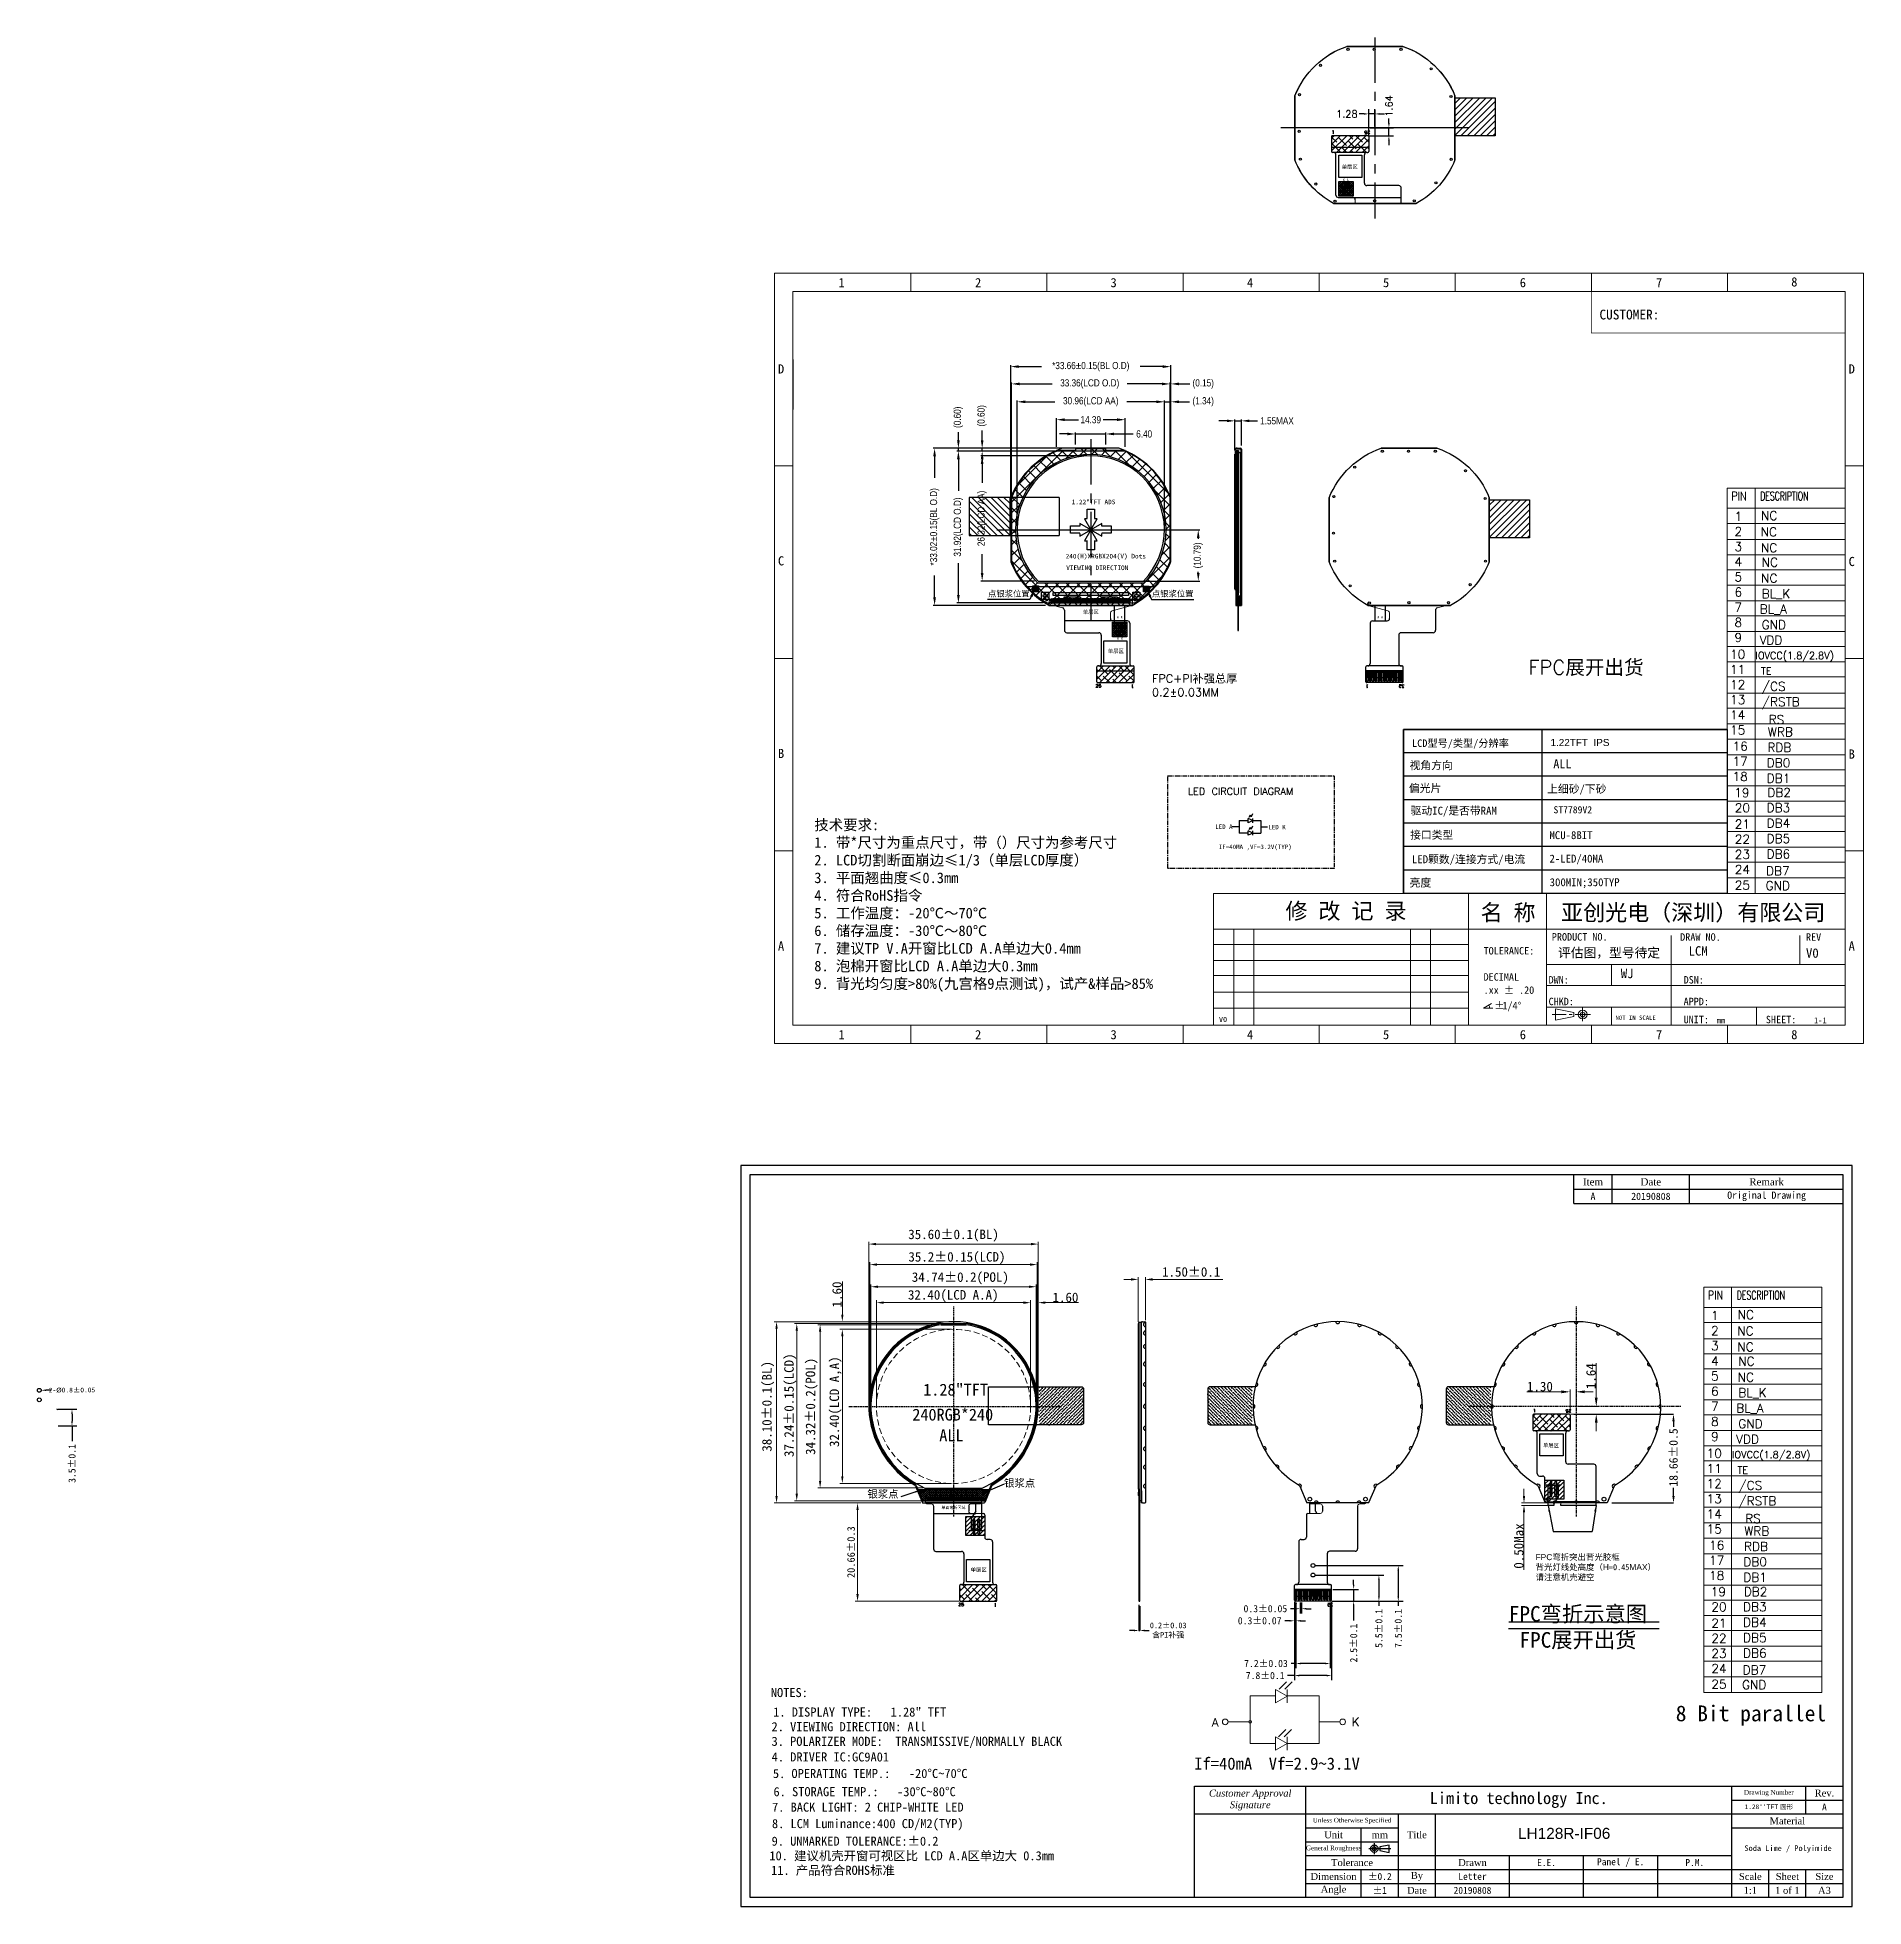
# Model space of a CAD drawing. Header units: millimetres. Extents: x 1040 to 3675, y 249 to 975.
# Drawn here: x 3085.6 to 3469.6, y 581.7 to 974.5 of the extents above; entities that cross this region are included whole.
import ezdxf
from ezdxf.enums import TextEntityAlignment as Align

# ---------------------------------------------------------------- set-up
doc = ezdxf.new("R2010")
doc.units = ezdxf.units.MM
for name, pattern in [('C_SOLID_M', [0]), ('CENTER', [50.8, 31.75, -6.35, 6.35, -6.35]), ('DASHED2', [0.375, 0.25, -0.125])]:
    doc.linetypes.add(name, pattern=pattern)
for name, color, linetype in [('AUDIT_I_181013161717-0', 7, 'Continuous'), ('BL', 6, 'Continuous'), ('dim', 3, 'Continuous'), ('dimension', 3, 'Continuous'), ('DWG', 7, 'Continuous'), ('FPC', 33, 'Continuous'), ('FPC-LED', 30, 'Continuous'), ('FPC-O正面白油层', 7, 'Continuous'), ('FRAME', 154, 'Continuous'), ('KeepOutLayer', 6, 'Continuous'), ('L63', 3, 'Continuous'), ('LCD', 5, 'Continuous'), ('TFT', 120, 'Continuous'), ('TopOverlay', 2, 'Continuous'), ('保护膜', 3, 'Continuous'), ('图框', 7, 'Continuous'), ('标注', 3, 'Continuous'), ('边框', 7, 'Continuous'), ('铁框', 5, 'Continuous'), ('需修改处', 1, 'Continuous')]:
    doc.layers.add(name, color=color, linetype=linetype)
for name, color, linetype, lineweight in [('BEZEL', 4, 'Continuous', 20), ('DIM（标注）', 3, 'Continuous', 15), ('LCD_MAIN', 2, 'Continuous', 9), ('T-SHADING黑白双面胶', 5, 'Continuous', 18), ('尺寸标注', 3, 'Continuous', 18)]:
    doc.layers.add(name, color=color, linetype=linetype, lineweight=lineweight)
doc.styles.add('DIM', font='techl___.ttf')
doc.styles.add('RD', font='ROMAND.shx', dxfattribs={"width": 0.8})
doc.styles.get("Standard").update_dxf_attribs({"font": 'txt', "bigfont": 'gbcbig.shx'})
doc.styles.add('style2', font='romans.shx', dxfattribs={"bigfont": 'bigfont.shx'})
doc.styles.add('宋', font='', dxfattribs={"height": 2})
doc.styles.add('宋体', font='')
doc.styles.add('工程', font='gbenor.shx', dxfattribs={"width": 1.25, "bigfont": 'gbcbig.shx'})
doc.styles.get('宋').set_extended_font_data('SimSun')
doc.styles.get('宋体').set_extended_font_data('SimSun')
doc.dimstyles.new('ISO-25$0', dxfattribs={"dimtxt": 1.5, "dimasz": 1, "dimexe": 1, "dimexo": 0.3, "dimgap": 0.6, "dimtad": 0, "dimdsep": 46, "dimtxsty": 'Standard', "dimcen": 0, "dimadec": 0, "dimazin": 0, "dimtfac": 1, "dimtmove": 0, "dimatfit": 3, "dimfxl": 1, "dimarcsym": 0})
doc.dimstyles.new('MODULE', dxfattribs={"dimscale": 0, "dimtxt": 1.5, "dimasz": 1.7, "dimexe": 0.3, "dimexo": 0.8, "dimgap": 0.2, "dimtad": 0, "dimzin": 3, "dimdsep": 46, "dimtxsty": '宋体', "dimcen": 1, "dimclrd": 3, "dimclre": 3, "dimclrt": 3, "dimazin": 0, "dimtfac": 1, "dimtmove": 0, "dimatfit": 0, "dimfxl": 1, "dimlwd": -1, "dimlwe": -1, "dimarcsym": 0})
doc.dimstyles.new('SH', dxfattribs={"dimscale": 1.4, "dimtxt": 1, "dimasz": 0.5, "dimexe": 0.8, "dimexo": 0.625, "dimtad": 0, "dimzin": 0, "dimdsep": 46, "dimtxsty": 'RD', "dimcen": 2.5, "dimadec": 0, "dimazin": 0, "dimtfac": 0.6, "dimtmove": 0, "dimatfit": 3, "dimfxl": 1, "dimtolj": 1, "dimarcsym": 0})
doc.dimstyles.get("Standard").update_dxf_attribs({"dimtxt": 0.18, "dimasz": 0.18, "dimexe": 0.18, "dimexo": 0.0625, "dimgap": 0.09, "dimtad": 0, "dimzin": 0, "dimdsep": 46, "dimtxsty": 'Standard', "dimcen": 0, "dimadec": 0, "dimazin": 0, "dimtfac": 1, "dimtofl": 0, "dimtmove": 0, "dimatfit": 3, "dimfxl": 1, "dimtolj": 1, "dimtzin": 0, "dimarcsym": 0})
doc.dimstyles.new('标准', dxfattribs={"dimtxt": 2, "dimasz": 1.8, "dimexe": 0.5, "dimexo": 0.4, "dimgap": 0.1, "dimtad": 1, "dimzin": 1, "dimdsep": 46, "dimtxsty": '工程', "dimblk": 'CLOSEDBLANK', "dimcen": 0.09, "dimclrd": 3, "dimclre": 3, "dimclrt": 3, "dimadec": 0, "dimazin": 0, "dimtfac": 1, "dimtofl": 0, "dimtmove": 0, "dimatfit": 3, "dimldrblk": 'CLOSEDBLANK', "dimfxl": 1, "dimtolj": 1, "dimlwd": 0, "dimlwe": 0, "dimarcsym": 0})
doc.dimstyles.new('标注', dxfattribs={"dimtxt": 1.2, "dimasz": 1, "dimexe": 0, "dimexo": 1, "dimgap": 0.2, "dimtad": 0, "dimrnd": 0.0005, "dimzin": 9, "dimdsep": 46, "dimtxsty": 'Standard', "dimcen": 0, "dimclrd": 3, "dimclre": 3, "dimclrt": 3, "dimadec": 0, "dimazin": 0, "dimtfac": 1, "dimtmove": 0, "dimatfit": 3, "dimfxl": 1, "dimlwd": -1, "dimlwe": -1, "dimarcsym": 0})

msp = doc.modelspace()

# ---------------------------------------------------------------- texts
at = {"lineweight": 0, "style": '宋体'}
for s, height, p in [('1', 1.9272, (3254.0555, 922.0237)), ('2', 1.9272, (3282.7535, 922.0237)), ('3', 1.9272, (3311.2365, 922.0237)), ('4', 1.9272, (3339.9345, 922.0237)), ('5', 1.9272, (3368.525, 922.0237)), ('6', 1.9272, (3397.2767, 922.0237)), ('7', 1.9272, (3425.9209, 922.0237)), ('8', 1.9272, (3454.3502, 922.1745)), ('D', 1.9272, (3241.3263, 903.8783)), ('D', 1.9272, (3466.4225, 903.8783)), ('C ', 1.92716, (3241.3263, 863.5432)), ('C', 1.9272, (3466.4225, 863.408)), ('B', 1.9272, (3241.3263, 823.0728)), ('B', 1.9272, (3466.4225, 822.9377)), ('PRODUCT NO.', 1.566513, (3404.0212, 784.6995)), ('DRAW NO.', 1.56651, (3431.0054, 784.6658)), ('REV', 1.56651, (3457.4522, 784.6658)), ('A', 1.9272, (3241.3263, 782.6025)), ('TOLERANCE:', 1.56651, (3389.6683, 781.7824)), ('A', 1.9272, (3466.4184, 782.6025)), ('DECIMAL', 1.56651, (3389.6683, 776.278)), ('.xx %%p .20', 1.566513, (3389.6683, 773.5224)), ('DWN:', 1.56651, (3403.3381, 775.6737)), ('DSN:', 1.56651, (3431.7307, 775.6737)), ('%%p ', 1.56651, (3391.9447, 770.2692)), ('1/4%%D', 1.56651, (3393.6219, 770.2384)), ('CHKD:', 1.56651, (3403.3381, 771.1214)), ('APPD:', 1.56651, (3431.7307, 771.1214)), ('UNIT:', 1.56651, (3431.7307, 767.3227)), ('mm', 1.23336, (3438.7007, 767.3227)), ('SHEET:', 1.56651, (3449.0263, 767.3227)), ('1-1', 1.23336, (3459.1416, 767.3227)), ('1', 1.9272, (3254.0555, 763.9772)), ('2', 1.9272, (3282.7535, 763.9772)), ('3', 1.9272, (3311.2365, 763.9772)), ('4', 1.9272, (3339.9345, 763.9772)), ('5', 1.9272, (3368.525, 763.9772)), ('6', 1.9272, (3397.2767, 763.9772)), ('7', 1.9272, (3425.9209, 763.9772)), ('8', 1.9272, (3454.3502, 763.9772))]:
    msp.add_text(s, height=height, dxfattribs=at).set_placement(p)
at = {"color": 0, "linetype": 'Continuous', "lineweight": 0}
for s, height, width, p in [('PIN', 1.82844, 0.8, (3441.7652, 877.2119)), ('DESCRIPTION', 1.828441, 0.65, (3447.8375, 877.2119)), ('PIN', 1.82844, 0.8, (3436.8333, 709.2783)), ('DESCRIPTION', 1.828441, 0.65, (3442.9057, 709.2783))]:
    msp.add_text(s, height=height, dxfattribs=dict(at, width=width)).set_placement(p)
for s, height, p in [('1', 1.8647, (3442.4317, 872.9124)), ('NC', 1.86472, (3448.0066, 873.0865)), ('2', 1.8647, (3442.4317, 869.7315)), ('3', 1.8647, (3442.4317, 866.5505)), ('NC', 1.86472, (3447.9346, 869.6662)), ('NC', 1.86472, (3447.9707, 866.3119)), ('4', 1.8647, (3442.4317, 863.3695)), ('NC', 1.86472, (3448.1512, 863.2822)), ('5', 1.8647, (3442.4317, 860.1885)), ('NC', 1.86472, (3448.0255, 859.9305)), ('6', 1.8647, (3442.4317, 857.0076)), ('BL_K', 1.86472, (3448.1502, 856.6803)), ('7', 1.8647, (3442.4317, 853.8266)), ('8', 1.8647, (3442.4317, 850.6456)), ('BL_A', 1.86472, (3447.7089, 853.441)), ('9', 1.8647, (3442.4317, 847.4646)), ('GND', 1.86472, (3448.1502, 850.1476)), ('10', 1.86472, (3441.4952, 843.9327)), ('11', 1.86472, (3441.4952, 840.7518)), ('12', 1.86472, (3441.4952, 837.5708)), ('/CS', 1.86472, (3448.1502, 837.1904)), ('13', 1.86472, (3441.4952, 834.3898)), ('14', 1.86472, (3441.4952, 831.2088)), ('/RSTB', 1.86472, (3448.1502, 833.9511)), ('15', 1.86472, (3441.4952, 828.0279)), ('WRB', 1.86472, (3449.4195, 827.6239)), ('RS', 1.86472, (3449.6056, 830.2325)), ('16', 1.86472, (3442.0206, 824.6267)), ('RDB', 1.86472, (3449.3614, 824.3631)), ('17', 1.86472, (3442.0206, 821.4457)), ('DB0', 1.86472, (3449.2117, 821.1281)), ('18', 1.86472, (3442.0206, 818.2647)), ('DB1', 1.86472, (3449.2117, 817.8888)), ('20', 1.86472, (3442.4889, 811.6688)), ('19', 1.86472, (3442.3718, 814.8498)), ('DB3', 1.86472, (3449.1689, 811.6827)), ('DB2', 1.86472, (3449.3203, 814.887)), ('21', 1.86472, (3442.4889, 808.2539)), ('DB4', 1.86472, (3449.1689, 808.4434)), ('22', 1.86472, (3442.4889, 805.0729)), ('DB5', 1.86472, (3449.1689, 805.2041)), ('23', 1.86472, (3442.4889, 801.892)), ('DB6', 1.86472, (3449.1689, 801.9648)), ('24', 1.86472, (3442.4889, 798.711)), ('DB7', 1.86472, (3449.074, 798.4189)), ('25', 1.86472, (3442.4889, 795.4203)), ('GND', 1.86472, (3448.9619, 795.3225)), ('2', 1.8647, (3437.4999, 701.7979)), ('1', 1.8647, (3437.4999, 704.9788)), ('NC', 1.86472, (3443.0027, 701.7326)), ('NC', 1.86472, (3443.0748, 705.1529)), ('3', 1.8647, (3437.4999, 698.6169)), ('NC', 1.86472, (3443.0388, 698.3783)), ('4', 1.8647, (3437.4999, 695.4359)), ('NC', 1.86472, (3443.2193, 695.3486)), ('5', 1.8647, (3437.4999, 692.2549)), ('NC', 1.86472, (3443.0936, 691.9969)), ('7', 1.8647, (3437.4999, 685.893)), ('6', 1.8647, (3437.4999, 689.074)), ('BL_K', 1.86472, (3443.2184, 688.7467)), ('8', 1.8647, (3437.4999, 682.712)), ('BL_A', 1.86472, (3442.7771, 685.5074)), ('GND', 1.86472, (3443.2184, 682.214)), ('9', 1.8647, (3437.4999, 679.531)), ('10', 1.86472, (3436.5634, 675.9991)), ('11', 1.86472, (3436.5634, 672.8182)), ('12', 1.86472, (3436.5634, 669.6372)), ('13', 1.86472, (3436.5634, 666.4562)), ('/CS', 1.86472, (3443.2184, 669.2568)), ('/RSTB', 1.86472, (3443.2184, 666.0175)), ('14', 1.86472, (3436.5634, 663.2752)), ('RS', 1.86472, (3444.6738, 662.2989)), ('15', 1.86472, (3436.5634, 660.0943)), ('WRB', 1.86472, (3444.4877, 659.6903)), ('16', 1.86472, (3437.0887, 656.6931)), ('RDB', 1.86472, (3444.4296, 656.4295)), ('17', 1.86472, (3437.0887, 653.5121)), ('18', 1.86472, (3437.0887, 650.3311)), ('DB0', 1.86472, (3444.2798, 653.1945)), ('19', 1.86472, (3437.44, 646.9162)), ('DB1', 1.86472, (3444.2798, 649.9552)), ('DB2', 1.86472, (3444.3885, 646.9534)), ('20', 1.86472, (3437.557, 643.7352)), ('DB3', 1.86472, (3444.237, 643.7491)), ('21', 1.86472, (3437.557, 640.3203)), ('DB4', 1.86472, (3444.237, 640.5098)), ('22', 1.86472, (3437.557, 637.1393)), ('DB5', 1.86472, (3444.237, 637.2705)), ('23', 1.86472, (3437.557, 633.9584)), ('24', 1.86472, (3437.557, 630.7774)), ('DB6', 1.86472, (3444.237, 634.0313)), ('25', 1.86472, (3437.557, 627.4867)), ('GND', 1.86472, (3444.03, 627.3889)), ('DB7', 1.86472, (3444.1422, 630.4853))]:
    msp.add_text(s, height=height, dxfattribs=at).set_placement(p)
at = {"linetype": 'Continuous', "lineweight": 0}
for s, height, p in [('VDD', 1.86472, (3447.7089, 846.9083)), ('IOVCC(1.8/2.8V)', 1.491777, (3446.831, 843.8641)), ('TE', 1.49178, (3447.9826, 840.5971)), ('VDD', 1.86472, (3442.7771, 678.9747)), ('IOVCC(1.8/2.8V)', 1.491777, (3441.8992, 675.9305)), ('TE', 1.49178, (3443.0508, 672.6635))]:
    msp.add_text(s, height=height, dxfattribs=at).set_placement(p)
at = {"color": 0, "linetype": 'Continuous', "style": '宋体'}
for s, height, rotation, p in [('LCD型号/类型/分辨率', 1.570419, 359.99988, (3384.8267, 825.4036)), ('视角方向', 1.66182, 359.99988, (3378.6512, 820.7004)), ('偏光片', 1.66182, 0.000124, (3377.3704, 815.9032)), ('驱动IC/是否带RAM', 1.661819, 0.000124, (3383.3973, 811.1713)), ('接口类型', 1.66182, 359.99988, (3378.7678, 806.0916)), ('LED颗数/连接方式/电流', 1.661819, 0.000124, (3386.5095, 800.9655)), ('亮度', 1.66182, 0.000243, (3376.3958, 796.0273))]:
    msp.add_text(s, height=height, rotation=rotation, dxfattribs=at).set_placement(p, align=Align.CENTER)
at = {"color": 1}
msp.add_text('LED CIRCUIT DIAGRAM ', height=1.491973, dxfattribs=at).set_placement((3327.5011, 815.3092))
at = {"color": 4, "style": '宋体'}
msp.add_text('IF=40MA ,VF=3.2V(TYP)', height=0.934209, dxfattribs=at).set_placement((3333.9904, 803.9386))
at = {"linetype": 'ByBlock', "lineweight": 0, "style": '宋体'}
for s, height, p in [('修 改 记 录', 3.39348, (3348.026, 789.2312)), ('名 称', 3.39348, (3389.0442, 788.9071)), ('亚创光电（深圳）有限公司', 3.393483, (3405.9729, 788.9071))]:
    msp.add_text(s, height=height, dxfattribs=at).set_placement(p)
at = {"linetype": 'ByBlock', "lineweight": 0, "attachment_point": 1, "style": '宋体'}
for s, insert, char_height, width in [('CUSTOMER:', (3414.037, 917.2977), 2.0556, 22.113025), ('NOT IN SCALE', (3417.416, 768.9487), 0.902681, 10.288002)]:
    msp.add_mtext(s, dxfattribs=dict(at, insert=insert, char_height=char_height, width=width))
at = {"color": 2, "insert": (3315.5568, 857.6001), "char_height": 0.975242, "width": 0.036366, "attachment_point": 1, "style": '宋体'}
msp.add_mtext('{\\fKaiTi_GB2312|b0|i0|c134|p49;1}', dxfattribs=at)
at = {"attachment_point": 1}
for s, insert, char_height, width in [('FPC+PI{\\fSimSun|b0|i0|c134|p2;补强总厚}0.2%%P0.03MM', (3319.9598, 840.6372), 1.728524, 19.854612), ('FPC{\\fSimSun|b0|i0|c134|p54;展开出货}', (3399.0813, 843.6451), 3.020429, 83.501194)]:
    msp.add_mtext(s, dxfattribs=dict(at, insert=insert, char_height=char_height, width=width))
at = {"insert": (3278.3163, 668.7009), "char_height": 0.5, "attachment_point": 1, "style": '宋体'}
msp.add_mtext('IC', dxfattribs=at)
at = {"color": 6, "insert": (3275.7023, 665.8534), "char_height": 0.6, "width": 5.11681, "attachment_point": 1, "style": '宋体'}
msp.add_mtext('{\\fSimSun|b0|i0|c134|p54;单面弯折区域}', dxfattribs=at)
at = {"color": 7, "insert": (3239.9978, 614.0944), "char_height": 1.910107, "width": 51.40188, "attachment_point": 1, "style": '宋体'}
msp.add_mtext('4. DRIVER IC:GC9A01', dxfattribs=at)
at = {"color": 1, "style": '宋体'}
for tag, p in [('上细砂/下砂', (3403.026, 815.7384)), ('300MIN;350TYP', (3403.5698, 796.1328))]:
    msp.add_attdef(tag, p, '', height=1.6628, dxfattribs=at)
for tag, p in [('MCU-8BIT', (3403.5247, 806.0273)), ('2-LED/40MA', (3403.5247, 801.1004))]:
    msp.add_attdef(tag, p, '', height=1.6628, rotation=0.000004, dxfattribs=at)
at = {"layer": 'dim', "color": 4, "style": '宋体'}
for s, p in [('LED A', (3333.266, 808.1826)), ('LED K', (3344.4365, 808.0796))]:
    msp.add_text(s, height=0.92948, dxfattribs=at).set_placement(p)
at = {"layer": 'dim', "color": 1, "attachment_point": 1, "style": '宋'}
for s, insert, char_height, width in [('{\\fArial|b0|i0|c0|p32;1.22TFT  IPS}', (3403.7391, 827.077), 1.492992, 40.131755), ('ALL', (3404.3368, 822.785), 1.86624, 36.558056), ('ST7789V2', (3404.3677, 812.9477), 1.49299, 40.131755)]:
    msp.add_mtext(s, dxfattribs=dict(at, insert=insert, char_height=char_height, width=width))
at = {"layer": 'dim', "lineweight": 0, "insert": (3248.9609, 810.1323), "char_height": 2.223936, "width": 95.811966, "attachment_point": 1, "style": '宋体'}
msp.add_mtext('{\\C0;技术要求:\\P1. 带*尺寸为重点尺寸，带（）尺寸为参考尺寸\\P2. LCD切割断面崩边≤1/3（单层LCD厚度）\\P3. 平面翘曲度≤0.3mm\\P4. 符合RoHS指令\\P5. 工作温度：-20℃～70℃ \\P6. 储存温度：-30℃～80℃\\P7. 建议TP V.A开窗比LCD A.A单边大0.4mm\\P8. 泡棉开窗比LCD A.A单边大0.3mm\\P9. 背光均匀度>80%(九宫格9点测试)，试产&样品>85%}', dxfattribs=at)
at = {"layer": 'dim', "insert": (3400.6017, 655.761), "char_height": 1.2634361, "width": 35.378344, "attachment_point": 1, "style": '宋体'}
msp.add_mtext('{\\fArial|b0|i0|c0|p32;\\C7;FPC\\fSimSun|b0|i0|c134|p2;弯折突出背光胶框\\P背光灯线处高度（\\fArial|b0|i0|c0|p32;H\\fSimSun|b0|i0|c134|p2;=0.45\\fArial|b0|i0|c0|p32;MAX\\fSimSun|b0|i0|c134|p2;）\\P请注意机壳避空}', dxfattribs=at)
at = {"layer": 'dimension', "color": 7, "insert": (3396.9133, 598.2349), "char_height": 2.314434, "width": 256.174869, "attachment_point": 1, "style": '宋体'}
msp.add_mtext('{\\fArial|b0|i0|c0|p32;LH128R-IF06}', dxfattribs=at)
at = {"layer": 'DIM（标注）', "color": 7}
for s, height, style, p in [('A', 1.8, 'style2', (3332.546, 619.5183)), ('K', 1.8, 'style2', (3361.9642, 619.5994)), ('If=40mA  Vf=2.9~3.1V ', 2.560871, '宋体', (3328.8266, 610.4572))]:
    msp.add_text(s, height=height, dxfattribs=dict(at, style=style)).set_placement(p)
at = {"layer": 'FPC', "color": 0, "char_height": 0.5, "width": 0.21005}
for s, insert, attachment_point in [('{\\fSimSun|b0|i0|c134|p2;K}', (3360.487, 944.3271), 9), ('{\\fSimSun|b0|i0|c134|p2;A}', (3361.288, 944.3227), 9), ('{\\fSimSun|b0|i0|c134|p2;A}', (3312.6259, 848.4454), 1), ('{\\fSimSun|b0|i0|c134|p2;K}', (3313.4268, 848.441), 1)]:
    msp.add_mtext(s, dxfattribs=dict(at, insert=insert, attachment_point=attachment_point))
at = {"layer": 'FPC', "ltscale": 2, "char_height": 1.25, "width": 11.387663, "style": '宋体'}
for insert, attachment_point in [((3294.2434, 858.224), 3), ((3319.9398, 858.224), 1)]:
    msp.add_mtext('{\\fSimSun|b0|i0|c134|p54;点银浆位置}', dxfattribs=dict(at, insert=insert, attachment_point=attachment_point))
at = {"layer": 'FPC', "char_height": 0.5, "width": 0.21005, "attachment_point": 1}
for s, insert in [('{\\fSimSun|b0|i0|c134|p2;A}', (3312.5789, 852.9364)), ('{\\fSimSun|b0|i0|c134|p2;K}', (3313.3799, 852.932))]:
    msp.add_mtext(s, dxfattribs=dict(at, insert=insert))
at = {"layer": 'FPC', "extrusion": (0, 0, -1), "char_height": 0.5, "width": 0.21005, "attachment_point": 1, "text_direction": (-1, 0, 0)}
for s, insert in [('{\\fSimSun|b0|i0|c134|p2;K}', (3367.7413, 852.932)), ('{\\fSimSun|b0|i0|c134|p2;A}', (3368.5423, 852.9364))]:
    msp.add_mtext(s, dxfattribs=dict(at, insert=insert))
at = {"layer": 'FPC', "color": 6, "char_height": 1.59627, "width": 6.954523, "attachment_point": 1, "style": '宋体'}
for insert in [(3260.1405, 669.1925), (3288.8699, 671.4925)]:
    msp.add_mtext('银浆点', dxfattribs=dict(at, insert=insert))
at = {"layer": 'FPC-O正面白油层', "color": 2, "style": '宋体'}
for s, rotation, p in [('A', 359.999949, (3403.6891, 667.4783)), ('K', 359.999949, (3404.6805, 667.4908)), ('K', 360, (3282.3824, 663.0936)), ('A', 360, (3283.3838, 663.0936))]:
    msp.add_text(s, height=0.45, rotation=rotation, dxfattribs=at).set_placement(p)
at = {"layer": 'FRAME', "color": 7, "attachment_point": 5, "style": '宋体'}
for s, insert, char_height in [('{\\fTimes New Roman|b0|i0|c0|p18;Item}', (3412.6762, 733.9905), 1.52064), ('{\\fTimes New Roman|b0|i0|c0|p18;Date}', (3424.8413, 733.9905), 1.52064), ('{\\fTimes New Roman|b0|i0|c0|p18;Remark}', (3449.1715, 733.9905), 1.52064), ('A', (3412.6762, 730.9493), 1.5206), ('20190808', (3424.8413, 730.9493), 1.52064), ('Original Drawing', (3449.1715, 730.9493), 1.52064), ('{\\fTimes New Roman|b0|i1|c0|p18;Customer Approval\\PSignature}', (3340.6056, 604.0731), 1.460423), ('{\\fSimSun|b1|i0|c134|p2;Limito technology Inc.}', (3397.0752, 604.0731), 2.5), ('{\\fTimes New Roman|b0|i0|c0|p18;Drawing Number}', (3449.6505, 605.5336), 0.973615), ('{\\fTimes New Roman|b0|i0|c0|p18;Rev.}', (3461.3338, 605.5336), 1.460423), ("1.28''{\\fArial|b0|i0|c0|p32;TFT }圆形", (3449.6505, 602.6127), 0.973615), ('A', (3461.3338, 602.6127), 1.4604), ('{\\fTimes New Roman|b0|i0|c0|p18;Unless Otherwise Specified}', (3362.0251, 599.6919), 0.973615), ('{\\fTimes New Roman|b0|i0|c0|p18;Unit}', (3358.1306, 596.771), 1.460423), ('{\\fTimes New Roman|b0|i0|c0|p18;Title}', (3375.6557, 596.771), 1.460423), ('{\\fTimes New Roman|b0|i0|c0|p18;Material}', (3453.5449, 599.6919), 1.460423), ('{\\fTimes New Roman|b0|i0|c0|p18;General Roughness}', (3358.1306, 593.8502), 0.973615), ('{\\fTimes New Roman|b0|i0|c0|p18;mm}', (3367.8668, 596.771), 1.460423), ('Soda Lime / Polyimide', (3453.6937, 593.7886), 1.168338), ('{\\fTimes New Roman|b0|i0|c0|p18;Tolerance}', (3362.0251, 590.9293), 1.460423), ('{\\fTimes New Roman|b0|i0|c0|p18;Drawn}', (3387.3391, 590.9293), 1.460423), ('E.E.', (3402.9169, 590.9293), 1.46042), ('Panel / E.', (3418.4948, 590.9293), 1.46042), ('P.M.', (3434.0726, 590.9293), 1.46042), ('{\\fTimes New Roman|b0|i0|c0|p18;Dimension}', (3358.1306, 588.0085), 1.460423), ('{\\fTimes New Roman|b0|i0|c0|p18;Angle}', (3358.1306, 585.0877), 1.460423), ('%%P0.2', (3367.8668, 588.0085), 1.46042), ('%%p1', (3367.8668, 585.0877), 1.46042), ('{\\fTimes New Roman|b0|i0|c0|p18;Date}', (3375.6557, 585.0877), 1.460423), ('{\\fTimes New Roman|b0|i0|c0|p18;By}', (3375.6557, 588.0085), 1.460423), ('20190808', (3387.3391, 585.0877), 1.46042), ('Letter', (3387.3391, 588.0085), 1.46042), ('{\\fTimes New Roman|b0|i0|c0|p18;Scale}', (3445.756, 588.0085), 1.460423), ('{\\fTimes New Roman|b0|i0|c0|p18;1:1}', (3445.756, 585.0877), 1.460423), ('{\\fTimes New Roman|b0|i0|c0|p18;1 of 1}', (3453.5449, 585.0877), 1.460423), ('{\\fTimes New Roman|b0|i0|c0|p18;Sheet}', (3453.5449, 588.0085), 1.460423), ('{\\fTimes New Roman|b0|i0|c0|p18;Size}', (3461.3338, 588.0085), 1.460423), ('{\\fTimes New Roman|b0|i0|c0|p18;A3}', (3461.3338, 585.0877), 1.460423)]:
    msp.add_mtext(s, dxfattribs=dict(at, insert=insert, char_height=char_height))
at = {"layer": 'L63', "lineweight": 5, "char_height": 0.8, "width": 6.183876}
for insert, attachment_point in [((3363.2211, 946.816), 9), ((3305.436, 854.1644), 1), ((3310.6927, 845.952), 1)]:
    msp.add_mtext('{\\fSimSun|b0|i0|c134|p2;单层区}', dxfattribs=dict(at, insert=insert, attachment_point=attachment_point))
at = {"layer": 'L63', "color": 7, "lineweight": 5, "insert": (3405.5407, 678.1231), "char_height": 0.8, "width": 6.183876, "attachment_point": 9}
msp.add_mtext('{\\fSimSun|b0|i0|c134|p2;单层区}', dxfattribs=at)
at = {"layer": 'L63', "color": 7, "lineweight": 5, "insert": (3281.8405, 652.8888), "char_height": 0.8, "width": 6.183876, "attachment_point": 1, "style": '宋体'}
msp.add_mtext('{\\fSimSun|b0|i0|c134|p2;单层区}', dxfattribs=at)
at = {"layer": 'LCD', "style": '宋体'}
msp.add_text('VIEWING DIRECTION ', height=0.981542, dxfattribs=at).set_placement((3301.9305, 862.5538))
at = {"layer": 'LCD', "char_height": 0.981542, "attachment_point": 1, "style": '宋体'}
for s, insert, width in [('1.22"TFT ADS', (3303.0618, 877.3797), 9.021463), ('{\\C2;240(H)XRGBX204(V) Dots}', (3301.7954, 865.9843), 21.375054)]:
    msp.add_mtext(s, dxfattribs=dict(at, insert=insert, width=width))
at = {"layer": 'LCD_MAIN', "color": 7, "linetype": 'ByBlock', "char_height": 2.5, "attachment_point": 1, "style": '宋体'}
for s, insert, width in [('1.28"TFT', (3271.8697, 691.5741), 21.215441), ('240RGB*240', (3269.5653, 686.324), 21.215441), ('ALL', (3275.2388, 681.979), 5.554584)]:
    msp.add_mtext(s, dxfattribs=dict(at, insert=insert, width=width))
at = {"layer": '图框', "style": '宋体'}
for s, height, p in [('NOTES:', 1.91011, (3239.8239, 625.718)), ('1. DISPLAY TYPE:   1.28" TFT', 1.910107, (3240.327, 621.6191)), ('3. POLARIZER MODE:  TRANSMISSIVE/NORMALLY BLACK', 1.910107, (3239.9815, 615.4696)), ('2. VIEWING DIRECTION: All', 1.910107, (3239.9815, 618.5443)), ('5. OPERATING TEMP.:   -20%%DC~70%%DC', 1.910107, (3240.2623, 608.7042)), ('6. STORAGE TEMP.:   -30%%DC~80%%DC', 1.910107, (3240.3902, 604.8821)), ('7. BACK LIGHT: 2 CHIP-WHITE LED', 1.910107, (3240.0823, 601.6327)), ('8. LCM Luminance:400 CD/M2(TYP)', 1.910107, (3240.0616, 598.1713)), ('10. 建议机壳开窗可视区比 LCD A.A区单边大 0.3mm', 1.910107, (3239.5163, 591.4158)), ('9. UNMARKED TOLERANCE:%%P0.2', 1.910107, (3239.9905, 594.4826))]:
    msp.add_text(s, height=height, dxfattribs=at).set_placement(p)
at = {"layer": '图框', "insert": (3239.878, 590.2677), "char_height": 1.910107, "width": 51.40188, "attachment_point": 1, "style": '宋体'}
msp.add_mtext('11. 产品符合ROHS标准', dxfattribs=at)
at = {"layer": '标注', "color": 7, "insert": (3394.9757, 635.7184), "char_height": 3.281257, "width": 46.161719, "attachment_point": 7, "style": '宋体'}
msp.add_mtext('{\\fSimSun|b0|i0|c134|p2;FPC弯折示意图\\P FPC展开出货}', dxfattribs=at)
at = {"layer": '边框', "style": '宋体'}
msp.add_text('8 Bit parallel', height=3.319949, dxfattribs=at).set_placement((3430.071, 620.6279))
at = {"layer": '需修改处', "linetype": 'ByBlock', "lineweight": 0, "style": '宋体'}
for s, height, p in [('评估图，型号待定', 1.96773, (3405.3152, 781.1713)), ('LCM', 1.96773, (3432.7848, 781.5509)), ('V0', 1.96773, (3457.4522, 781.0993)), ('WJ', 1.96773, (3418.515, 776.8041)), ('V0', 1.09632, (3334.0359, 767.5806))]:
    msp.add_text(s, height=height, dxfattribs=at).set_placement(p)

# ---------------------------------------------------------------- blocks, each defined once
blk = doc.blocks.new('A$C786C4F0B')
for p, q in [((-5.53, -2.13), (-5.53, -2.4)), ((-5.19, -2.13), (-5.53, -2.13)), ((-5.53, -2.4), (-4.84, -2.4)), ((-5.37, -1.47), (-1.9, -1.47)), ((-5.37, -1.47), (-5.37, -2.13)), ((-5.35, -2.47), (-5.35, -2.4)), ((-5.35, -2.47), (-4.74, -2.47)), ((-5.28, -1.47), (-5.28, -2.13)), ((-4.84, -1.76), (-5.19, -1.76)), ((-5.19, -1.76), (-5.19, -2.13)), ((-4.84, -2.4), (-4.84, -1.76)), ((-4.8, -1.47), (-4.8, -2.19)), ((-4.8, -2.19), (-4.78, -2.19)), ((-4.79, -2.47), (-4.74, -2.47)), ((-4.78, -2.19), (-4.78, -2.47)), ((-4.74, -2.47), (-4.74, -2.44)), ((-4.74, -2.44), (-4.31, -2.44)), ((-4.74, -2.47), (-4.74, -2.47)), ((-4.63, -1.47), (-4.63, -2.44)), ((-4.63, -1.93), (-2.64, -1.93)), ((-4.31, -2.44), (-4.2, -2.22)), ((-4.2, -2.22), (-3.08, -2.22)), ((-3.79, -2.22), (-3.79, -2.32)), ((-3.48, -2.32), (-3.79, -2.32)), ((-3.48, -2.22), (-3.48, -2.32)), ((-2.97, -2.44), (-3.08, -2.22)), ((-2.54, -2.44), (-2.97, -2.44)), ((-2.64, -1.47), (-2.64, -2.44)), ((-2.54, -2.47), (-2.54, -2.44)), ((-1.92, -2.47), (-2.54, -2.47)), ((-2.54, -2.47), (-2.54, -2.47)), ((-2.47, -2.19), (-2.49, -2.19)), ((-2.49, -2.19), (-2.49, -2.47)), ((-2.47, -1.47), (-2.47, -2.19)), ((-2.44, -2.4), (-2.44, -1.76)), ((-2.44, -1.76), (-2.08, -1.76)), ((-1.74, -2.4), (-2.44, -2.4)), ((-2.08, -1.76), (-2.08, -2.13)), ((-2.08, -2.13), (-1.74, -2.13)), ((-1.99, -1.47), (-1.99, -2.13)), ((-1.92, -2.47), (-1.92, -2.4)), ((-1.9, -1.47), (-1.9, -2.13)), ((-1.74, -2.13), (-1.74, -2.4))]:
    blk.add_line(p, q)
blk = doc.blocks.new('de')
at = {"layer": 'LCD', "color": 1}
blk.add_line((59.22, 99.57), (32.54, 99.57), dxfattribs=at)
for points in [[(53.04, 128.09), (38.72, 128.09, 0.197623), (29.19, 118.28), (29.19, 104.94, 0.164832), (36.69, 96.17), (55.07, 96.17, 0.164367), (62.55, 104.91), (62.55, 118.31, 0.197153)], [(34.83, 100.77), (56.94, 100.77, 2.380476)]]:
    blk.add_lwpolyline(points, format="xyb", close=True, dxfattribs=at)
at = {"layer": 'LCD', "color": 5}
for points in [[(35.53, 96.92), (35.53, 98.42), (37.03, 98.42), (37.03, 96.92), (35.53, 96.92)], [(54.72, 96.92), (54.72, 98.42), (56.22, 98.42), (56.22, 96.92), (54.72, 96.92)]]:
    blk.add_lwpolyline(points, close=True, dxfattribs=at)
at = {"layer": 'LCD', "color": 1}
blk.add_lwpolyline([(37.94, 97.75), (37.94, 98.4), (53.8, 98.4), (53.8, 97.75), (37.94, 97.75)], close=True, dxfattribs=at)
at = {"layer": 'LCD', "color": 3}
for points in [[(36.78, 97.82), (36.43, 97.82), (36.43, 98.17), (36.13, 98.17), (36.13, 97.82), (35.78, 97.82), (35.78, 97.52), (36.13, 97.52), (36.13, 97.17), (36.43, 97.17), (36.43, 97.52), (36.78, 97.52), (36.78, 97.82)], [(55.97, 97.82), (55.62, 97.82), (55.62, 98.17), (55.32, 98.17), (55.32, 97.82), (54.97, 97.82), (54.97, 97.52), (55.32, 97.52), (55.32, 97.17), (55.62, 97.17), (55.62, 97.52), (55.97, 97.52), (55.97, 97.82)]]:
    blk.add_lwpolyline(points, close=True, dxfattribs=at)
at = {"layer": 'LCD'}
for points in [[(36.51, 96.62), (36.51, 96.82), (36.71, 96.82), (36.71, 96.62), (36.51, 96.62)], [(37.69, 96.37), (37.69, 97.07), (37.61, 97.07), (37.61, 96.77), (37.11, 96.77), (37.11, 96.67), (37.61, 96.67), (37.61, 96.37), (37.69, 96.37)], [(37.63, 96.95), (37.64, 96.95), (37.65, 96.96), (37.65, 96.95), (37.66, 96.95), (37.67, 96.96), (37.67, 96.99), (37.66, 97), (37.66, 97), (37.66, 96.99), (37.66, 96.99), (37.66, 96.97), (37.66, 96.96), (37.65, 96.97), (37.65, 96.99), (37.66, 96.99), (37.66, 97), (37.65, 97), (37.65, 97), (37.64, 97), (37.64, 97), (37.64, 96.99), (37.64, 96.99), (37.64, 96.97), (37.64, 96.96), (37.63, 96.97), (37.63, 96.99), (37.64, 96.99), (37.64, 97), (37.63, 97), (37.62, 96.99), (37.62, 96.96), (37.63, 96.95)], [(37.63, 96.9), (37.64, 96.9), (37.64, 96.91), (37.64, 96.91), (37.63, 96.91), (37.63, 96.93), (37.64, 96.94), (37.64, 96.93), (37.64, 96.92), (37.65, 96.92), (37.65, 96.93), (37.66, 96.94), (37.66, 96.93), (37.66, 96.91), (37.66, 96.91), (37.65, 96.91), (37.65, 96.9), (37.66, 96.9), (37.67, 96.91), (37.67, 96.94), (37.66, 96.95), (37.65, 96.95), (37.65, 96.94), (37.64, 96.95), (37.63, 96.95), (37.62, 96.94), (37.62, 96.91), (37.63, 96.9)], [(37.67, 96.86), (37.68, 96.87), (37.68, 96.88), (37.63, 96.88), (37.63, 96.88), (37.63, 96.88), (37.63, 96.86), (37.63, 96.86), (37.63, 96.87), (37.67, 96.87), (37.66, 96.86), (37.67, 96.86)], [(37.63, 96.8), (37.64, 96.8), (37.66, 96.78), (37.67, 96.78), (37.67, 96.79), (37.66, 96.79), (37.65, 96.8), (37.66, 96.81), (37.67, 96.81), (37.67, 96.81), (37.66, 96.81), (37.64, 96.8), (37.63, 96.8), (37.63, 96.8)], [(37.63, 96.74), (37.67, 96.74), (37.67, 96.75), (37.66, 96.76), (37.67, 96.77), (37.67, 96.78), (37.63, 96.78), (37.63, 96.77), (37.66, 96.77), (37.66, 96.77), (37.65, 96.76), (37.66, 96.75), (37.66, 96.75), (37.63, 96.75), (37.63, 96.74)], [(37.63, 96.71), (37.67, 96.71), (37.67, 96.72), (37.66, 96.72), (37.67, 96.73), (37.67, 96.74), (37.63, 96.74), (37.63, 96.74), (37.66, 96.74), (37.66, 96.74), (37.65, 96.72), (37.66, 96.71), (37.66, 96.71), (37.63, 96.71), (37.63, 96.71)], [(37.63, 96.68), (37.63, 96.67), (37.67, 96.67), (37.67, 96.68), (37.64, 96.68), (37.63, 96.68), (37.63, 96.69), (37.64, 96.7), (37.67, 96.7), (37.67, 96.7), (37.63, 96.7), (37.63, 96.7), (37.63, 96.68)], [(37.63, 96.64), (37.67, 96.64), (37.67, 96.66), (37.66, 96.67), (37.63, 96.67), (37.63, 96.66), (37.63, 96.64), (37.63, 96.64), (37.63, 96.66), (37.64, 96.66), (37.65, 96.66), (37.66, 96.66), (37.66, 96.64), (37.63, 96.64), (37.63, 96.64)], [(37.74, 96.95), (37.75, 96.95), (37.78, 96.98), (37.78, 96.95), (37.79, 96.95), (37.79, 97), (37.78, 97), (37.74, 96.96), (37.74, 96.95)], [(37.75, 96.9), (37.76, 96.9), (37.76, 96.91), (37.76, 96.91), (37.75, 96.91), (37.75, 96.93), (37.76, 96.94), (37.76, 96.93), (37.76, 96.92), (37.77, 96.92), (37.77, 96.93), (37.78, 96.94), (37.78, 96.93), (37.78, 96.91), (37.78, 96.91), (37.77, 96.91), (37.77, 96.9), (37.78, 96.9), (37.79, 96.91), (37.79, 96.94), (37.78, 96.95), (37.77, 96.95), (37.77, 96.94), (37.76, 96.95), (37.75, 96.95), (37.74, 96.94), (37.74, 96.91), (37.75, 96.9)], [(37.78, 96.85), (37.79, 96.86), (37.79, 96.87), (37.75, 96.87), (37.75, 96.88), (37.74, 96.88), (37.74, 96.86), (37.75, 96.86), (37.75, 96.86), (37.78, 96.86), (37.78, 96.86), (37.78, 96.85)], [(37.75, 96.7), (37.79, 96.7), (37.79, 96.7), (37.75, 96.7), (37.75, 96.73), (37.75, 96.73), (37.75, 96.7)], [(37.75, 96.66), (37.79, 96.66), (37.79, 96.67), (37.75, 96.67), (37.75, 96.69), (37.75, 96.69), (37.75, 96.66)], [(37.75, 96.63), (37.76, 96.63), (37.79, 96.63), (37.79, 96.63), (37.76, 96.63), (37.75, 96.64), (37.75, 96.65), (37.76, 96.65), (37.79, 96.65), (37.79, 96.66), (37.76, 96.66), (37.75, 96.65), (37.75, 96.63)], [(37.75, 96.59), (37.79, 96.59), (37.79, 96.59), (37.79, 96.59), (37.76, 96.61), (37.76, 96.62), (37.79, 96.62), (37.79, 96.62), (37.75, 96.62), (37.75, 96.62), (37.75, 96.62), (37.77, 96.6), (37.77, 96.59), (37.75, 96.59), (37.75, 96.59)], [(37.85, 96.37), (37.85, 97.07), (37.93, 97.07), (37.93, 96.37), (37.85, 96.37)], [(37.87, 96.94), (37.9, 96.94), (37.91, 96.95), (37.91, 96.98), (37.9, 96.99), (37.9, 96.99), (37.9, 96.98), (37.9, 96.97), (37.9, 96.95), (37.9, 96.95), (37.88, 96.95), (37.87, 96.95), (37.87, 96.97), (37.88, 96.98), (37.88, 96.97), (37.88, 96.95), (37.89, 96.95), (37.89, 96.98), (37.88, 96.99), (37.87, 96.99), (37.86, 96.98), (37.86, 96.95), (37.87, 96.94)], [(37.87, 96.89), (37.88, 96.89), (37.88, 96.9), (37.88, 96.9), (37.87, 96.9), (37.87, 96.92), (37.88, 96.93), (37.88, 96.92), (37.88, 96.91), (37.89, 96.91), (37.89, 96.92), (37.9, 96.93), (37.9, 96.92), (37.9, 96.9), (37.9, 96.9), (37.89, 96.9), (37.89, 96.89), (37.9, 96.89), (37.91, 96.9), (37.91, 96.93), (37.9, 96.94), (37.89, 96.94), (37.89, 96.93), (37.88, 96.94), (37.87, 96.94), (37.86, 96.93), (37.86, 96.9), (37.87, 96.89)], [(37.9, 96.85), (37.91, 96.86), (37.91, 96.87), (37.87, 96.87), (37.87, 96.87), (37.86, 96.87), (37.86, 96.85), (37.87, 96.85), (37.87, 96.86), (37.9, 96.86), (37.9, 96.85), (37.9, 96.85)], [(37.86, 96.7), (37.9, 96.7), (37.9, 96.72), (37.89, 96.73), (37.87, 96.73), (37.86, 96.72), (37.86, 96.71), (37.87, 96.71), (37.87, 96.72), (37.87, 96.73), (37.89, 96.73), (37.9, 96.72), (37.9, 96.71), (37.86, 96.71), (37.86, 96.7)], [(37.86, 96.66), (37.9, 96.66), (37.9, 96.67), (37.9, 96.67), (37.87, 96.69), (37.87, 96.69), (37.9, 96.69), (37.9, 96.7), (37.86, 96.7), (37.86, 96.69), (37.86, 96.69), (37.89, 96.67), (37.89, 96.67), (37.86, 96.67), (37.86, 96.66)], [(37.86, 96.64), (37.87, 96.63), (37.89, 96.63), (37.9, 96.64), (37.9, 96.65), (37.89, 96.66), (37.89, 96.66), (37.89, 96.66), (37.89, 96.66), (37.9, 96.65), (37.9, 96.64), (37.89, 96.63), (37.87, 96.63), (37.87, 96.64), (37.87, 96.65), (37.87, 96.66), (37.87, 96.66), (37.87, 96.65), (37.88, 96.65), (37.88, 96.66), (37.87, 96.66), (37.86, 96.65), (37.86, 96.64)], [(37.97, 96.37), (37.97, 97.07), (38.05, 97.07), (38.05, 96.37), (37.97, 96.37)], [(37.99, 96.94), (38, 96.94), (38, 96.95), (37.99, 96.96), (37.99, 96.98), (38, 96.98), (38, 96.98), (38, 96.94), (38.03, 96.94), (38.03, 96.99), (38.02, 96.99), (38.02, 96.95), (38.01, 96.95), (38.01, 96.98), (38, 96.99), (37.99, 96.99), (37.98, 96.98), (37.98, 96.95), (37.99, 96.94)], [(37.99, 96.89), (38, 96.89), (38, 96.9), (38, 96.9), (37.99, 96.9), (37.99, 96.92), (38, 96.93), (38, 96.92), (38, 96.91), (38.01, 96.91), (38.01, 96.92), (38.02, 96.93), (38.02, 96.92), (38.02, 96.9), (38.02, 96.9), (38.01, 96.9), (38.01, 96.89), (38.02, 96.89), (38.03, 96.9), (38.03, 96.93), (38.02, 96.94), (38.01, 96.94), (38.01, 96.93), (38, 96.94), (37.99, 96.94), (37.98, 96.93), (37.98, 96.9), (37.99, 96.89)], [(38.02, 96.85), (38.03, 96.86), (38.03, 96.87), (37.99, 96.87), (37.99, 96.87), (37.98, 96.87), (37.98, 96.85), (37.99, 96.85), (37.99, 96.86), (38.02, 96.86), (38.02, 96.85), (38.02, 96.85)], [(37.99, 96.7), (38.03, 96.7), (38.03, 96.72), (38.02, 96.73), (37.99, 96.73), (37.99, 96.72), (37.99, 96.71), (37.99, 96.71), (37.99, 96.72), (38, 96.73), (38.01, 96.73), (38.02, 96.72), (38.02, 96.71), (37.99, 96.71), (37.99, 96.7)], [(37.99, 96.66), (38.03, 96.66), (38.03, 96.67), (38.02, 96.67), (38, 96.69), (38, 96.69), (38.03, 96.69), (38.03, 96.7), (37.99, 96.7), (37.99, 96.69), (37.99, 96.69), (38.01, 96.67), (38.01, 96.67), (37.99, 96.67), (37.99, 96.66)], [(37.99, 96.64), (37.99, 96.63), (38.02, 96.63), (38.03, 96.64), (38.03, 96.65), (38.02, 96.66), (38.01, 96.66), (38.01, 96.65), (38.01, 96.65), (38.02, 96.65), (38.02, 96.64), (38.01, 96.63), (38, 96.63), (37.99, 96.64), (37.99, 96.65), (38, 96.65), (38, 96.65), (38, 96.65), (38, 96.65), (38, 96.66), (37.99, 96.66), (37.99, 96.65), (37.99, 96.64)], [(38.09, 96.37), (38.09, 97.07), (38.17, 97.07), (38.17, 96.37), (38.09, 96.37)], [(38.11, 96.95), (38.12, 96.95), (38.15, 96.98), (38.15, 96.99), (38.12, 96.99), (38.12, 96.98), (38.14, 96.98), (38.12, 96.96), (38.12, 97), (38.11, 97), (38.11, 96.99), (38.1, 96.99), (38.1, 96.98), (38.11, 96.98), (38.11, 96.95)], [(38.11, 96.9), (38.12, 96.9), (38.12, 96.91), (38.12, 96.91), (38.11, 96.91), (38.11, 96.93), (38.12, 96.94), (38.12, 96.93), (38.12, 96.92), (38.13, 96.92), (38.13, 96.93), (38.14, 96.94), (38.14, 96.93), (38.14, 96.91), (38.14, 96.91), (38.13, 96.91), (38.13, 96.9), (38.14, 96.9), (38.15, 96.91), (38.15, 96.94), (38.14, 96.95), (38.13, 96.95), (38.13, 96.94), (38.12, 96.95), (38.11, 96.95), (38.1, 96.94), (38.1, 96.91), (38.11, 96.9)], [(38.14, 96.86), (38.15, 96.87), (38.15, 96.88), (38.11, 96.88), (38.11, 96.88), (38.1, 96.88), (38.1, 96.86), (38.11, 96.86), (38.11, 96.87), (38.14, 96.87), (38.14, 96.86), (38.14, 96.86)], [(38.1, 96.69), (38.14, 96.69), (38.14, 96.7), (38.13, 96.7), (38.14, 96.71), (38.14, 96.72), (38.1, 96.72), (38.1, 96.72), (38.13, 96.72), (38.13, 96.72), (38.12, 96.7), (38.13, 96.69), (38.13, 96.69), (38.1, 96.69), (38.1, 96.69)], [(38.1, 96.65), (38.12, 96.65), (38.12, 96.66), (38.11, 96.66), (38.1, 96.66), (38.1, 96.67), (38.11, 96.68), (38.12, 96.68), (38.13, 96.67), (38.13, 96.66), (38.12, 96.66), (38.12, 96.66), (38.12, 96.65), (38.13, 96.65), (38.14, 96.66), (38.14, 96.67), (38.13, 96.68), (38.1, 96.68), (38.1, 96.67), (38.1, 96.66), (38.1, 96.65)], [(38.1, 96.62), (38.1, 96.62), (38.13, 96.62), (38.14, 96.62), (38.14, 96.64), (38.13, 96.65), (38.12, 96.65), (38.12, 96.64), (38.12, 96.64), (38.13, 96.64), (38.13, 96.63), (38.12, 96.62), (38.11, 96.62), (38.1, 96.63), (38.1, 96.64), (38.11, 96.64), (38.11, 96.64), (38.11, 96.65), (38.1, 96.65), (38.1, 96.64), (38.1, 96.62)], [(38.1, 96.59), (38.11, 96.58), (38.14, 96.58), (38.14, 96.58), (38.11, 96.58), (38.1, 96.59), (38.11, 96.61), (38.14, 96.61), (38.14, 96.61), (38.11, 96.61), (38.1, 96.6), (38.1, 96.59)], [(38.21, 96.37), (38.21, 97.07), (38.29, 97.07), (38.29, 96.37), (38.21, 96.37)], [(38.23, 96.95), (38.24, 96.95), (38.24, 96.96), (38.24, 96.96), (38.23, 96.97), (38.23, 96.99), (38.24, 96.99), (38.24, 96.99), (38.24, 96.98), (38.25, 96.98), (38.25, 96.99), (38.26, 96.99), (38.26, 96.99), (38.26, 96.97), (38.26, 96.96), (38.25, 96.96), (38.25, 96.95), (38.26, 96.95), (38.27, 96.96), (38.27, 96.99), (38.26, 97), (38.25, 97), (38.25, 97), (38.24, 97), (38.23, 97), (38.22, 96.99), (38.22, 96.96), (38.23, 96.95)], [(38.23, 96.9), (38.24, 96.9), (38.24, 96.91), (38.24, 96.91), (38.23, 96.91), (38.23, 96.93), (38.24, 96.94), (38.24, 96.93), (38.24, 96.92), (38.25, 96.92), (38.25, 96.93), (38.26, 96.94), (38.26, 96.93), (38.26, 96.91), (38.26, 96.91), (38.25, 96.91), (38.25, 96.9), (38.26, 96.9), (38.27, 96.91), (38.27, 96.94), (38.26, 96.95), (38.25, 96.95), (38.25, 96.94), (38.24, 96.95), (38.23, 96.95), (38.22, 96.94), (38.22, 96.91), (38.23, 96.9)], [(38.26, 96.86), (38.27, 96.87), (38.27, 96.88), (38.23, 96.88), (38.23, 96.88), (38.22, 96.88), (38.22, 96.86), (38.23, 96.86), (38.23, 96.87), (38.26, 96.87), (38.26, 96.86), (38.26, 96.86)], [(38.22, 96.69), (38.26, 96.69), (38.26, 96.7), (38.25, 96.71), (38.26, 96.72), (38.26, 96.72), (38.22, 96.72), (38.22, 96.72), (38.26, 96.72), (38.26, 96.72), (38.24, 96.71), (38.26, 96.7), (38.26, 96.69), (38.22, 96.69), (38.22, 96.69)], [(38.23, 96.65), (38.24, 96.65), (38.24, 96.66), (38.23, 96.66), (38.22, 96.67), (38.22, 96.67), (38.23, 96.68), (38.25, 96.68), (38.26, 96.67), (38.26, 96.67), (38.25, 96.66), (38.24, 96.66), (38.24, 96.65), (38.25, 96.65), (38.26, 96.66), (38.26, 96.68), (38.25, 96.69), (38.23, 96.69), (38.22, 96.68), (38.22, 96.66), (38.23, 96.65)], [(38.22, 96.63), (38.23, 96.62), (38.25, 96.62), (38.26, 96.63), (38.26, 96.64), (38.25, 96.65), (38.25, 96.65), (38.25, 96.64), (38.25, 96.64), (38.26, 96.64), (38.26, 96.63), (38.25, 96.62), (38.23, 96.62), (38.22, 96.63), (38.22, 96.64), (38.23, 96.64), (38.23, 96.64), (38.23, 96.65), (38.23, 96.65), (38.22, 96.64), (38.22, 96.63)], [(38.22, 96.6), (38.23, 96.58), (38.26, 96.58), (38.26, 96.59), (38.24, 96.59), (38.22, 96.6), (38.24, 96.61), (38.26, 96.61), (38.26, 96.61), (38.23, 96.61), (38.22, 96.6), (38.22, 96.6)], [(38.33, 96.37), (38.33, 97.07), (38.41, 97.07), (38.41, 96.37), (38.33, 96.37)], [(38.34, 96.95), (38.36, 96.95), (38.37, 96.97), (38.37, 96.99), (38.38, 96.99), (38.38, 96.99), (38.38, 96.97), (38.38, 96.96), (38.38, 96.95), (38.38, 96.95), (38.39, 96.96), (38.39, 96.99), (38.38, 97), (38.37, 97), (38.36, 96.99), (38.36, 96.97), (38.35, 96.96), (38.35, 97), (38.34, 97), (38.34, 96.95)], [(38.35, 96.9), (38.36, 96.9), (38.36, 96.91), (38.36, 96.91), (38.35, 96.91), (38.35, 96.93), (38.36, 96.94), (38.36, 96.93), (38.36, 96.92), (38.37, 96.92), (38.37, 96.93), (38.38, 96.94), (38.38, 96.93), (38.38, 96.91), (38.38, 96.91), (38.37, 96.91), (38.37, 96.9), (38.38, 96.9), (38.39, 96.91), (38.39, 96.94), (38.38, 96.95), (38.37, 96.95), (38.37, 96.94), (38.36, 96.95), (38.35, 96.95), (38.34, 96.94), (38.34, 96.91), (38.35, 96.9)], [(38.38, 96.86), (38.39, 96.87), (38.39, 96.88), (38.35, 96.88), (38.35, 96.88), (38.34, 96.88), (38.34, 96.86), (38.35, 96.86), (38.35, 96.87), (38.38, 96.87), (38.38, 96.86), (38.38, 96.86)], [(38.34, 96.69), (38.38, 96.69), (38.38, 96.7), (38.37, 96.7), (38.38, 96.71), (38.38, 96.72), (38.34, 96.72), (38.34, 96.72), (38.37, 96.72), (38.37, 96.72), (38.36, 96.7), (38.37, 96.69), (38.37, 96.69), (38.34, 96.69), (38.34, 96.69)], [(38.34, 96.65), (38.36, 96.65), (38.36, 96.66), (38.35, 96.66), (38.34, 96.66), (38.34, 96.67), (38.35, 96.68), (38.36, 96.68), (38.37, 96.67), (38.37, 96.66), (38.36, 96.66), (38.36, 96.66), (38.36, 96.65), (38.37, 96.65), (38.38, 96.66), (38.38, 96.67), (38.37, 96.68), (38.34, 96.68), (38.34, 96.67), (38.34, 96.66), (38.34, 96.65)], [(38.34, 96.62), (38.34, 96.62), (38.37, 96.62), (38.38, 96.62), (38.38, 96.64), (38.37, 96.65), (38.36, 96.65), (38.36, 96.64), (38.36, 96.64), (38.37, 96.64), (38.37, 96.63), (38.36, 96.62), (38.35, 96.62), (38.34, 96.63), (38.34, 96.64), (38.35, 96.64), (38.35, 96.64), (38.35, 96.65), (38.34, 96.65), (38.34, 96.64), (38.34, 96.62)], [(38.34, 96.59), (38.35, 96.58), (38.38, 96.58), (38.38, 96.58), (38.35, 96.58), (38.34, 96.6), (38.35, 96.61), (38.38, 96.61), (38.38, 96.61), (38.35, 96.61), (38.34, 96.6), (38.34, 96.59)], [(38.45, 96.37), (38.45, 97.07), (38.53, 97.07), (38.53, 96.37), (38.45, 96.37)], [(38.5, 96.96), (38.51, 96.97), (38.51, 96.98), (38.47, 96.98), (38.47, 96.99), (38.46, 96.99), (38.46, 96.97), (38.47, 96.97), (38.47, 96.97), (38.5, 96.97), (38.5, 96.97), (38.5, 96.96)], [(38.47, 96.9), (38.48, 96.9), (38.48, 96.91), (38.48, 96.91), (38.47, 96.91), (38.47, 96.93), (38.48, 96.94), (38.48, 96.93), (38.48, 96.92), (38.49, 96.92), (38.49, 96.93), (38.5, 96.94), (38.5, 96.93), (38.5, 96.91), (38.5, 96.91), (38.49, 96.91), (38.49, 96.9), (38.5, 96.9), (38.51, 96.91), (38.51, 96.94), (38.5, 96.95), (38.49, 96.95), (38.49, 96.94), (38.48, 96.95), (38.47, 96.95), (38.46, 96.94), (38.46, 96.91), (38.47, 96.9)], [(38.5, 96.86), (38.51, 96.87), (38.51, 96.88), (38.47, 96.88), (38.47, 96.88), (38.46, 96.88), (38.46, 96.86), (38.47, 96.86), (38.47, 96.87), (38.5, 96.87), (38.5, 96.86), (38.5, 96.86)], [(38.49, 96.76), (38.5, 96.76), (38.5, 96.79), (38.49, 96.79), (38.49, 96.78), (38.46, 96.78), (38.46, 96.78), (38.49, 96.78), (38.49, 96.76)], [(38.46, 96.74), (38.47, 96.73), (38.5, 96.73), (38.5, 96.73), (38.47, 96.73), (38.46, 96.74), (38.46, 96.75), (38.47, 96.75), (38.5, 96.75), (38.5, 96.76), (38.47, 96.76), (38.46, 96.75), (38.46, 96.74)], [(38.47, 96.69), (38.48, 96.69), (38.48, 96.69), (38.47, 96.69), (38.46, 96.7), (38.46, 96.71), (38.47, 96.72), (38.49, 96.72), (38.49, 96.71), (38.49, 96.7), (38.49, 96.69), (38.48, 96.69), (38.48, 96.69), (38.49, 96.69), (38.5, 96.7), (38.5, 96.71), (38.49, 96.72), (38.47, 96.72), (38.46, 96.71), (38.46, 96.7), (38.47, 96.69)], [(38.46, 96.66), (38.46, 96.68), (38.46, 96.68), (38.46, 96.66), (38.46, 96.66)], [(38.46, 96.62), (38.5, 96.62), (38.5, 96.64), (38.49, 96.65), (38.48, 96.65), (38.48, 96.64), (38.47, 96.65), (38.46, 96.65), (38.46, 96.64), (38.47, 96.64), (38.48, 96.64), (38.48, 96.62), (38.48, 96.62), (38.48, 96.64), (38.48, 96.64), (38.49, 96.64), (38.49, 96.64), (38.49, 96.62), (38.46, 96.62), (38.46, 96.62)], [(38.46, 96.58), (38.46, 96.61), (38.46, 96.61), (38.46, 96.58), (38.46, 96.58)], [(38.46, 96.55), (38.47, 96.54), (38.49, 96.54), (38.5, 96.55), (38.5, 96.57), (38.49, 96.57), (38.49, 96.57), (38.49, 96.57), (38.49, 96.57), (38.49, 96.56), (38.49, 96.55), (38.49, 96.55), (38.47, 96.55), (38.46, 96.55), (38.46, 96.56), (38.47, 96.57), (38.47, 96.57), (38.47, 96.57), (38.47, 96.57), (38.46, 96.57), (38.46, 96.55)], [(38.46, 96.51), (38.5, 96.51), (38.5, 96.53), (38.49, 96.54), (38.49, 96.54), (38.49, 96.53), (38.49, 96.53), (38.49, 96.53), (38.49, 96.51), (38.48, 96.51), (38.48, 96.53), (38.48, 96.53), (38.49, 96.53), (38.49, 96.54), (38.48, 96.54), (38.48, 96.53), (38.48, 96.51), (38.46, 96.51), (38.46, 96.51)], [(38.46, 96.47), (38.5, 96.47), (38.5, 96.5), (38.49, 96.5), (38.49, 96.48), (38.48, 96.48), (38.48, 96.49), (38.48, 96.49), (38.48, 96.48), (38.46, 96.48), (38.46, 96.47)], [(38.57, 96.37), (38.57, 97.07), (38.65, 97.07), (38.65, 96.37), (38.57, 96.37)], [(38.58, 96.96), (38.58, 96.99), (38.59, 97), (38.62, 97), (38.63, 96.99), (38.63, 96.96), (38.62, 96.95), (38.59, 96.95), (38.58, 96.96), (38.62, 96.96), (38.62, 96.97), (38.62, 96.99), (38.62, 96.99), (38.6, 96.99), (38.59, 96.99), (38.59, 96.97), (38.6, 96.96), (38.58, 96.96)], [(38.59, 96.9), (38.6, 96.9), (38.6, 96.91), (38.6, 96.91), (38.59, 96.91), (38.59, 96.93), (38.6, 96.94), (38.6, 96.93), (38.6, 96.92), (38.61, 96.92), (38.61, 96.93), (38.62, 96.94), (38.62, 96.93), (38.62, 96.91), (38.62, 96.91), (38.61, 96.91), (38.61, 96.9), (38.62, 96.9), (38.63, 96.91), (38.63, 96.94), (38.62, 96.95), (38.61, 96.95), (38.61, 96.94), (38.6, 96.95), (38.59, 96.95), (38.58, 96.94), (38.58, 96.91), (38.59, 96.9)], [(38.62, 96.86), (38.63, 96.87), (38.63, 96.88), (38.59, 96.88), (38.59, 96.88), (38.58, 96.88), (38.58, 96.86), (38.59, 96.86), (38.59, 96.87), (38.62, 96.87), (38.62, 96.86), (38.62, 96.86)], [(38.58, 96.75), (38.62, 96.75), (38.62, 96.75), (38.61, 96.75), (38.59, 96.78), (38.59, 96.78), (38.62, 96.78), (38.62, 96.78), (38.58, 96.78), (38.58, 96.78), (38.58, 96.78), (38.6, 96.76), (38.6, 96.75), (38.58, 96.75), (38.58, 96.75)], [(38.58, 96.72), (38.58, 96.72), (38.58, 96.73), (38.61, 96.73), (38.61, 96.72), (38.62, 96.72), (38.62, 96.74), (38.61, 96.74), (38.61, 96.73), (38.58, 96.73), (38.58, 96.74), (38.58, 96.74), (38.58, 96.72)], [(38.58, 96.68), (38.58, 96.7), (38.58, 96.7), (38.58, 96.68), (38.58, 96.68)], [(38.58, 96.64), (38.62, 96.64), (38.62, 96.66), (38.61, 96.67), (38.6, 96.67), (38.6, 96.67), (38.59, 96.67), (38.58, 96.67), (38.58, 96.67), (38.59, 96.67), (38.6, 96.66), (38.6, 96.65), (38.6, 96.65), (38.6, 96.66), (38.6, 96.67), (38.61, 96.67), (38.61, 96.66), (38.61, 96.65), (38.58, 96.65), (38.58, 96.64)], [(38.58, 96.61), (38.58, 96.63), (38.58, 96.63), (38.58, 96.61), (38.58, 96.61)], [(38.58, 96.58), (38.59, 96.57), (38.61, 96.57), (38.62, 96.58), (38.62, 96.59), (38.61, 96.6), (38.6, 96.6), (38.6, 96.59), (38.61, 96.59), (38.61, 96.59), (38.61, 96.58), (38.61, 96.57), (38.59, 96.57), (38.58, 96.58), (38.58, 96.59), (38.59, 96.59), (38.59, 96.59), (38.59, 96.6), (38.59, 96.6), (38.58, 96.59), (38.58, 96.58)], [(38.58, 96.53), (38.62, 96.53), (38.62, 96.55), (38.61, 96.56), (38.61, 96.56), (38.61, 96.56), (38.61, 96.56), (38.61, 96.55), (38.61, 96.54), (38.6, 96.54), (38.6, 96.55), (38.6, 96.56), (38.61, 96.56), (38.61, 96.56), (38.6, 96.56), (38.6, 96.55), (38.6, 96.54), (38.58, 96.54), (38.58, 96.53)], [(38.58, 96.5), (38.62, 96.5), (38.62, 96.52), (38.61, 96.52), (38.61, 96.5), (38.6, 96.5), (38.6, 96.51), (38.6, 96.51), (38.6, 96.5), (38.58, 96.5), (38.58, 96.5)], [(38.62, 96.96), (38.62, 96.97), (38.6, 96.99), (38.59, 96.99), (38.62, 96.96)], [(38.69, 96.37), (38.69, 97.07), (38.77, 97.07), (38.77, 96.37), (38.69, 96.37)], [(38.72, 96.95), (38.73, 96.95), (38.73, 96.96), (38.72, 96.97), (38.72, 96.99), (38.73, 96.99), (38.73, 96.99), (38.73, 96.96), (38.74, 96.95), (38.75, 96.95), (38.76, 96.96), (38.76, 96.99), (38.75, 97), (38.75, 97), (38.75, 96.99), (38.75, 96.99), (38.75, 96.97), (38.75, 96.96), (38.74, 96.97), (38.74, 96.99), (38.75, 96.99), (38.75, 97), (38.72, 97), (38.71, 96.99), (38.71, 96.96), (38.72, 96.95)], [(38.71, 96.9), (38.73, 96.9), (38.74, 96.91), (38.74, 96.93), (38.75, 96.94), (38.75, 96.93), (38.75, 96.91), (38.75, 96.91), (38.75, 96.9), (38.75, 96.9), (38.76, 96.91), (38.76, 96.94), (38.75, 96.95), (38.74, 96.95), (38.73, 96.94), (38.73, 96.92), (38.72, 96.91), (38.72, 96.95), (38.71, 96.95), (38.71, 96.9)], [(38.75, 96.86), (38.76, 96.87), (38.76, 96.88), (38.72, 96.88), (38.72, 96.88), (38.71, 96.88), (38.71, 96.86), (38.72, 96.86), (38.72, 96.87), (38.75, 96.87), (38.75, 96.86), (38.75, 96.86)], [(38.71, 96.69), (38.72, 96.68), (38.74, 96.68), (38.75, 96.69), (38.75, 96.7), (38.74, 96.71), (38.74, 96.71), (38.74, 96.71), (38.74, 96.71), (38.75, 96.7), (38.75, 96.69), (38.74, 96.68), (38.72, 96.68), (38.72, 96.69), (38.72, 96.7), (38.72, 96.71), (38.73, 96.71), (38.73, 96.7), (38.73, 96.7), (38.73, 96.71), (38.72, 96.71), (38.71, 96.7), (38.71, 96.69)], [(38.75, 96.64), (38.75, 96.64), (38.75, 96.67), (38.75, 96.67), (38.75, 96.66), (38.71, 96.66), (38.71, 96.66), (38.75, 96.66), (38.75, 96.64)], [(38.81, 96.37), (38.81, 97.07), (38.89, 97.07), (38.89, 96.37), (38.81, 96.37)], [(38.83, 96.95), (38.84, 96.95), (38.85, 96.96), (38.85, 96.95), (38.86, 96.95), (38.87, 96.96), (38.87, 96.99), (38.86, 97), (38.86, 97), (38.86, 96.99), (38.86, 96.99), (38.86, 96.97), (38.86, 96.96), (38.85, 96.97), (38.85, 96.99), (38.86, 96.99), (38.86, 97), (38.85, 97), (38.85, 97), (38.84, 97), (38.84, 97), (38.84, 96.99), (38.84, 96.99), (38.84, 96.97), (38.84, 96.96), (38.83, 96.97), (38.83, 96.99), (38.84, 96.99), (38.84, 97), (38.83, 97), (38.82, 96.99), (38.82, 96.96), (38.83, 96.95)], [(38.82, 96.9), (38.84, 96.9), (38.85, 96.91), (38.85, 96.93), (38.86, 96.94), (38.86, 96.93), (38.86, 96.91), (38.86, 96.91), (38.86, 96.9), (38.86, 96.9), (38.87, 96.91), (38.87, 96.94), (38.86, 96.95), (38.85, 96.95), (38.84, 96.94), (38.84, 96.92), (38.83, 96.91), (38.83, 96.95), (38.82, 96.95), (38.82, 96.9)], [(38.86, 96.86), (38.87, 96.87), (38.87, 96.88), (38.83, 96.88), (38.83, 96.88), (38.82, 96.88), (38.82, 96.86), (38.83, 96.86), (38.83, 96.87), (38.86, 96.87), (38.86, 96.86), (38.86, 96.86)], [(38.82, 96.7), (38.86, 96.7), (38.86, 96.71), (38.85, 96.72), (38.86, 96.73), (38.86, 96.74), (38.82, 96.74), (38.82, 96.73), (38.86, 96.73), (38.86, 96.73), (38.84, 96.72), (38.86, 96.71), (38.86, 96.7), (38.82, 96.7), (38.82, 96.7)], [(38.83, 96.67), (38.84, 96.67), (38.84, 96.67), (38.83, 96.67), (38.82, 96.68), (38.82, 96.69), (38.83, 96.69), (38.85, 96.69), (38.86, 96.69), (38.86, 96.68), (38.85, 96.67), (38.84, 96.67), (38.84, 96.67), (38.85, 96.67), (38.86, 96.67), (38.86, 96.69), (38.85, 96.7), (38.83, 96.7), (38.82, 96.69), (38.82, 96.67), (38.83, 96.67)], [(38.82, 96.64), (38.83, 96.63), (38.85, 96.63), (38.86, 96.64), (38.86, 96.65), (38.85, 96.66), (38.85, 96.66), (38.85, 96.66), (38.85, 96.66), (38.86, 96.65), (38.86, 96.64), (38.85, 96.63), (38.83, 96.63), (38.82, 96.64), (38.82, 96.65), (38.83, 96.66), (38.83, 96.66), (38.83, 96.66), (38.83, 96.66), (38.82, 96.65), (38.82, 96.64)], [(38.82, 96.61), (38.83, 96.59), (38.86, 96.59), (38.86, 96.6), (38.84, 96.6), (38.82, 96.61), (38.84, 96.62), (38.86, 96.62), (38.86, 96.62), (38.83, 96.62), (38.82, 96.61), (38.82, 96.61)], [(38.93, 96.37), (38.93, 97.07), (39.01, 97.07), (39.01, 96.37), (38.93, 96.37)], [(38.94, 96.95), (38.95, 96.95), (38.98, 96.99), (38.98, 96.95), (38.99, 96.95), (38.99, 97), (38.98, 97), (38.94, 96.96), (38.94, 96.95)], [(38.94, 96.9), (38.96, 96.9), (38.97, 96.91), (38.97, 96.93), (38.98, 96.94), (38.98, 96.93), (38.98, 96.91), (38.98, 96.91), (38.98, 96.9), (38.98, 96.9), (38.99, 96.91), (38.99, 96.94), (38.98, 96.95), (38.97, 96.95), (38.96, 96.94), (38.96, 96.92), (38.95, 96.91), (38.95, 96.95), (38.94, 96.95), (38.94, 96.9)], [(38.98, 96.86), (38.99, 96.87), (38.99, 96.88), (38.95, 96.88), (38.95, 96.88), (38.94, 96.88), (38.94, 96.86), (38.95, 96.86), (38.95, 96.87), (38.98, 96.87), (38.98, 96.86), (38.98, 96.86)], [(38.94, 96.7), (38.98, 96.7), (38.98, 96.7), (38.97, 96.71), (38.98, 96.72), (38.98, 96.73), (38.94, 96.73), (38.94, 96.73), (38.97, 96.73), (38.97, 96.72), (38.96, 96.71), (38.97, 96.7), (38.97, 96.7), (38.94, 96.7), (38.94, 96.7)], [(38.94, 96.66), (38.96, 96.66), (38.96, 96.67), (38.95, 96.67), (38.94, 96.67), (38.94, 96.68), (38.95, 96.69), (38.96, 96.69), (38.97, 96.68), (38.97, 96.67), (38.96, 96.67), (38.96, 96.67), (38.96, 96.66), (38.97, 96.66), (38.98, 96.67), (38.98, 96.68), (38.97, 96.69), (38.94, 96.69), (38.94, 96.68), (38.94, 96.67), (38.94, 96.66)], [(38.94, 96.63), (38.94, 96.62), (38.97, 96.62), (38.98, 96.63), (38.98, 96.65), (38.97, 96.66), (38.96, 96.66), (38.96, 96.65), (38.96, 96.65), (38.97, 96.64), (38.97, 96.64), (38.96, 96.63), (38.95, 96.63), (38.94, 96.64), (38.94, 96.64), (38.95, 96.65), (38.95, 96.65), (38.95, 96.66), (38.94, 96.66), (38.94, 96.65), (38.94, 96.63)], [(38.94, 96.6), (38.95, 96.59), (38.98, 96.59), (38.98, 96.59), (38.95, 96.59), (38.94, 96.6), (38.95, 96.61), (38.98, 96.61), (38.98, 96.62), (38.95, 96.62), (38.94, 96.61), (38.94, 96.6)], [(39.05, 96.37), (39.05, 97.07), (39.13, 97.07), (39.13, 96.37), (39.05, 96.37)], [(39.07, 96.95), (39.1, 96.95), (39.11, 96.96), (39.11, 96.99), (39.1, 97), (39.1, 97), (39.1, 96.99), (39.1, 96.99), (39.1, 96.97), (39.1, 96.96), (39.08, 96.96), (39.07, 96.97), (39.07, 96.99), (39.08, 96.99), (39.08, 96.99), (39.08, 96.96), (39.09, 96.96), (39.09, 96.99), (39.08, 97), (39.07, 97), (39.06, 96.99), (39.06, 96.96), (39.07, 96.95)], [(39.06, 96.9), (39.08, 96.9), (39.09, 96.91), (39.09, 96.93), (39.1, 96.94), (39.1, 96.93), (39.1, 96.91), (39.1, 96.91), (39.1, 96.9), (39.1, 96.9), (39.11, 96.91), (39.11, 96.94), (39.1, 96.95), (39.09, 96.95), (39.08, 96.94), (39.08, 96.92), (39.07, 96.91), (39.07, 96.95), (39.06, 96.95), (39.06, 96.9)], [(39.1, 96.86), (39.11, 96.87), (39.11, 96.88), (39.07, 96.88), (39.07, 96.88), (39.06, 96.88), (39.06, 96.86), (39.07, 96.86), (39.07, 96.87), (39.1, 96.87), (39.1, 96.86), (39.1, 96.86)], [(39.06, 96.7), (39.1, 96.7), (39.1, 96.71), (39.09, 96.72), (39.1, 96.73), (39.1, 96.74), (39.06, 96.74), (39.06, 96.74), (39.1, 96.74), (39.1, 96.73), (39.09, 96.72), (39.1, 96.71), (39.1, 96.71), (39.06, 96.71), (39.06, 96.7)], [(39.07, 96.67), (39.08, 96.67), (39.08, 96.67), (39.07, 96.67), (39.07, 96.68), (39.07, 96.69), (39.07, 96.7), (39.09, 96.7), (39.1, 96.69), (39.1, 96.68), (39.09, 96.67), (39.08, 96.67), (39.08, 96.67), (39.09, 96.67), (39.1, 96.68), (39.1, 96.69), (39.09, 96.7), (39.07, 96.7), (39.06, 96.69), (39.06, 96.68), (39.07, 96.67)], [(39.06, 96.64), (39.07, 96.63), (39.09, 96.63), (39.1, 96.64), (39.1, 96.66), (39.09, 96.66), (39.09, 96.66), (39.09, 96.66), (39.09, 96.66), (39.1, 96.65), (39.1, 96.64), (39.09, 96.64), (39.07, 96.64), (39.07, 96.64), (39.07, 96.65), (39.07, 96.66), (39.08, 96.66), (39.08, 96.66), (39.07, 96.66), (39.06, 96.66), (39.06, 96.64)], [(39.06, 96.61), (39.08, 96.6), (39.1, 96.6), (39.1, 96.6), (39.08, 96.6), (39.07, 96.61), (39.08, 96.62), (39.1, 96.62), (39.1, 96.63), (39.08, 96.63), (39.06, 96.61), (39.06, 96.61)], [(39.17, 96.37), (39.17, 97.07), (39.25, 97.07), (39.25, 96.37), (39.17, 96.37)], [(39.19, 96.95), (39.2, 96.95), (39.2, 96.96), (39.19, 96.97), (39.19, 96.99), (39.2, 96.99), (39.2, 96.99), (39.2, 96.95), (39.23, 96.95), (39.23, 97), (39.22, 97), (39.22, 96.96), (39.21, 96.96), (39.21, 96.99), (39.2, 97), (39.19, 97), (39.18, 96.99), (39.18, 96.96), (39.19, 96.95)], [(39.22, 96.86), (39.23, 96.87), (39.23, 96.88), (39.19, 96.88), (39.19, 96.88), (39.18, 96.88), (39.18, 96.86), (39.19, 96.86), (39.19, 96.87), (39.22, 96.87), (39.22, 96.86), (39.22, 96.86)], [(39.18, 96.75), (39.19, 96.75), (39.21, 96.77), (39.21, 96.77), (39.22, 96.76), (39.22, 96.76), (39.21, 96.75), (39.21, 96.75), (39.21, 96.75), (39.21, 96.75), (39.22, 96.76), (39.22, 96.76), (39.21, 96.77), (39.2, 96.77), (39.19, 96.75), (39.18, 96.75), (39.18, 96.77), (39.18, 96.77), (39.18, 96.75)], [(39.18, 96.71), (39.22, 96.71), (39.22, 96.73), (39.21, 96.74), (39.2, 96.74), (39.2, 96.73), (39.2, 96.74), (39.18, 96.74), (39.18, 96.73), (39.19, 96.73), (39.2, 96.73), (39.2, 96.71), (39.2, 96.71), (39.2, 96.73), (39.21, 96.73), (39.21, 96.73), (39.22, 96.73), (39.22, 96.71), (39.18, 96.71), (39.18, 96.71)], [(39.18, 96.69), (39.2, 96.69), (39.21, 96.67), (39.22, 96.67), (39.22, 96.68), (39.21, 96.68), (39.2, 96.69), (39.21, 96.7), (39.22, 96.7), (39.22, 96.7), (39.21, 96.7), (39.2, 96.69), (39.18, 96.69), (39.18, 96.69)], [(39.18, 96.63), (39.22, 96.63), (39.22, 96.64), (39.21, 96.65), (39.22, 96.66), (39.22, 96.67), (39.18, 96.67), (39.18, 96.66), (39.22, 96.66), (39.22, 96.66), (39.2, 96.65), (39.22, 96.64), (39.22, 96.64), (39.18, 96.64), (39.18, 96.63)], [(39.18, 96.6), (39.22, 96.6), (39.22, 96.61), (39.21, 96.61), (39.22, 96.62), (39.22, 96.63), (39.18, 96.63), (39.18, 96.63), (39.22, 96.63), (39.22, 96.63), (39.2, 96.61), (39.22, 96.6), (39.22, 96.6), (39.18, 96.6), (39.18, 96.6)], [(39.18, 96.57), (39.19, 96.56), (39.22, 96.56), (39.22, 96.57), (39.19, 96.57), (39.18, 96.57), (39.18, 96.58), (39.19, 96.59), (39.22, 96.59), (39.22, 96.59), (39.19, 96.59), (39.18, 96.58), (39.18, 96.57)], [(39.18, 96.53), (39.22, 96.53), (39.22, 96.55), (39.21, 96.56), (39.19, 96.56), (39.18, 96.55), (39.18, 96.53), (39.18, 96.53), (39.18, 96.55), (39.19, 96.55), (39.21, 96.55), (39.22, 96.55), (39.22, 96.53), (39.18, 96.53), (39.18, 96.53)], [(39.19, 96.9), (39.2, 96.9), (39.21, 96.91), (39.21, 96.93), (39.22, 96.94), (39.22, 96.93), (39.22, 96.91), (39.22, 96.91), (39.22, 96.9), (39.22, 96.9), (39.23, 96.91), (39.23, 96.94), (39.22, 96.95), (39.21, 96.95), (39.2, 96.94), (39.2, 96.92), (39.19, 96.91), (39.19, 96.9)], [(39.29, 96.37), (39.29, 97.07), (39.37, 97.07), (39.37, 96.37), (39.29, 96.37)], [(39.31, 96.95), (39.32, 96.95), (39.35, 96.98), (39.35, 96.99), (39.32, 96.99), (39.32, 96.98), (39.34, 96.98), (39.32, 96.96), (39.32, 97), (39.31, 97), (39.31, 96.99), (39.3, 96.99), (39.3, 96.98), (39.31, 96.98), (39.31, 96.95)], [(39.3, 96.9), (39.32, 96.9), (39.33, 96.91), (39.33, 96.93), (39.34, 96.94), (39.34, 96.93), (39.34, 96.91), (39.34, 96.91), (39.34, 96.9), (39.34, 96.9), (39.35, 96.91), (39.35, 96.94), (39.34, 96.95), (39.33, 96.95), (39.32, 96.94), (39.32, 96.92), (39.31, 96.91), (39.31, 96.95), (39.3, 96.95), (39.3, 96.9)], [(39.34, 96.86), (39.35, 96.87), (39.35, 96.88), (39.31, 96.88), (39.31, 96.88), (39.3, 96.88), (39.3, 96.86), (39.31, 96.86), (39.31, 96.87), (39.34, 96.87), (39.34, 96.86), (39.34, 96.86)], [(39.3, 96.75), (39.31, 96.75), (39.31, 96.76), (39.33, 96.76), (39.33, 96.75), (39.34, 96.75), (39.34, 96.76), (39.34, 96.76), (39.31, 96.76), (39.31, 96.77), (39.3, 96.77), (39.3, 96.75)], [(39.3, 96.71), (39.34, 96.71), (39.34, 96.73), (39.33, 96.74), (39.33, 96.74), (39.32, 96.73), (39.32, 96.74), (39.3, 96.74), (39.3, 96.73), (39.32, 96.73), (39.32, 96.73), (39.32, 96.71), (39.32, 96.71), (39.32, 96.73), (39.33, 96.73), (39.33, 96.73), (39.34, 96.73), (39.34, 96.71), (39.3, 96.71), (39.3, 96.71)], [(39.3, 96.68), (39.32, 96.68), (39.33, 96.67), (39.34, 96.67), (39.34, 96.67), (39.34, 96.67), (39.32, 96.69), (39.34, 96.7), (39.34, 96.7), (39.34, 96.7), (39.33, 96.7), (39.32, 96.69), (39.3, 96.69), (39.3, 96.68)], [(39.3, 96.63), (39.34, 96.63), (39.34, 96.64), (39.33, 96.65), (39.34, 96.66), (39.34, 96.67), (39.3, 96.67), (39.3, 96.66), (39.34, 96.66), (39.34, 96.66), (39.33, 96.65), (39.34, 96.64), (39.34, 96.64), (39.3, 96.64), (39.3, 96.63)], [(39.3, 96.59), (39.34, 96.59), (39.34, 96.6), (39.33, 96.61), (39.34, 96.62), (39.34, 96.63), (39.3, 96.63), (39.3, 96.63), (39.34, 96.63), (39.34, 96.62), (39.33, 96.61), (39.34, 96.6), (39.34, 96.6), (39.3, 96.6), (39.3, 96.59)], [(39.3, 96.57), (39.31, 96.56), (39.34, 96.56), (39.34, 96.56), (39.31, 96.56), (39.31, 96.57), (39.31, 96.58), (39.31, 96.59), (39.34, 96.59), (39.34, 96.59), (39.31, 96.59), (39.3, 96.58), (39.3, 96.57)], [(39.3, 96.52), (39.34, 96.52), (39.34, 96.55), (39.33, 96.55), (39.31, 96.55), (39.3, 96.55), (39.3, 96.53), (39.31, 96.53), (39.31, 96.54), (39.31, 96.55), (39.33, 96.55), (39.34, 96.54), (39.34, 96.53), (39.3, 96.53), (39.3, 96.52)], [(39.41, 96.37), (39.41, 97.07), (39.49, 97.07), (39.49, 96.37), (39.41, 96.37)], [(39.43, 96.95), (39.44, 96.95), (39.44, 96.96), (39.44, 96.96), (39.43, 96.97), (39.43, 96.99), (39.44, 96.99), (39.44, 96.99), (39.44, 96.98), (39.45, 96.98), (39.45, 96.99), (39.46, 96.99), (39.46, 96.99), (39.46, 96.97), (39.46, 96.96), (39.45, 96.96), (39.45, 96.95), (39.46, 96.95), (39.47, 96.96), (39.47, 96.99), (39.46, 97), (39.45, 97), (39.45, 97), (39.44, 97), (39.43, 97), (39.42, 96.99), (39.42, 96.96), (39.43, 96.95)], [(39.42, 96.9), (39.44, 96.9), (39.45, 96.91), (39.45, 96.93), (39.46, 96.94), (39.46, 96.93), (39.46, 96.91), (39.46, 96.91), (39.46, 96.9), (39.46, 96.9), (39.47, 96.91), (39.47, 96.94), (39.46, 96.95), (39.45, 96.95), (39.44, 96.94), (39.44, 96.92), (39.43, 96.91), (39.43, 96.95), (39.42, 96.95), (39.42, 96.9)], [(39.46, 96.86), (39.47, 96.87), (39.47, 96.88), (39.43, 96.88), (39.43, 96.88), (39.42, 96.88), (39.42, 96.86), (39.43, 96.86), (39.43, 96.87), (39.46, 96.87), (39.46, 96.86), (39.46, 96.86)], [(39.42, 96.7), (39.46, 96.7), (39.46, 96.72), (39.45, 96.73), (39.43, 96.73), (39.42, 96.72), (39.42, 96.7), (39.42, 96.7), (39.42, 96.72), (39.43, 96.72), (39.45, 96.72), (39.45, 96.72), (39.45, 96.7), (39.42, 96.7), (39.42, 96.7)], [(39.42, 96.66), (39.46, 96.66), (39.46, 96.66), (39.45, 96.66), (39.43, 96.68), (39.43, 96.69), (39.46, 96.69), (39.46, 96.69), (39.42, 96.69), (39.42, 96.69), (39.42, 96.69), (39.44, 96.67), (39.44, 96.66), (39.42, 96.66), (39.42, 96.66)], [(39.42, 96.63), (39.43, 96.62), (39.45, 96.62), (39.46, 96.63), (39.46, 96.64), (39.45, 96.65), (39.44, 96.65), (39.44, 96.65), (39.45, 96.65), (39.45, 96.64), (39.45, 96.63), (39.45, 96.63), (39.43, 96.63), (39.42, 96.63), (39.42, 96.64), (39.43, 96.65), (39.43, 96.65), (39.43, 96.64), (39.44, 96.64), (39.44, 96.65), (39.43, 96.65), (39.42, 96.64), (39.42, 96.63)], [(39.53, 96.37), (39.53, 97.07), (39.61, 97.07), (39.61, 96.37), (39.53, 96.37)], [(39.54, 96.95), (39.56, 96.95), (39.57, 96.97), (39.57, 96.99), (39.58, 96.99), (39.58, 96.99), (39.58, 96.97), (39.58, 96.96), (39.58, 96.95), (39.58, 96.95), (39.59, 96.96), (39.59, 96.99), (39.58, 97), (39.57, 97), (39.56, 96.99), (39.56, 96.97), (39.55, 96.96), (39.55, 97), (39.54, 97), (39.54, 96.95)], [(39.54, 96.9), (39.56, 96.9), (39.57, 96.91), (39.57, 96.93), (39.58, 96.94), (39.58, 96.93), (39.58, 96.91), (39.58, 96.91), (39.58, 96.9), (39.58, 96.9), (39.59, 96.91), (39.59, 96.94), (39.58, 96.95), (39.57, 96.95), (39.56, 96.94), (39.56, 96.92), (39.55, 96.91), (39.55, 96.95), (39.54, 96.95), (39.54, 96.9)], [(39.59, 96.86), (39.59, 96.88), (39.55, 96.88), (39.55, 96.88), (39.54, 96.88), (39.54, 96.86), (39.55, 96.86), (39.55, 96.87), (39.58, 96.87), (39.59, 96.86)], [(39.54, 96.69), (39.58, 96.69), (39.58, 96.71), (39.58, 96.72), (39.55, 96.72), (39.54, 96.71), (39.54, 96.69), (39.55, 96.69), (39.55, 96.71), (39.56, 96.71), (39.57, 96.71), (39.58, 96.71), (39.58, 96.69), (39.54, 96.69), (39.54, 96.69)], [(39.54, 96.65), (39.58, 96.65), (39.58, 96.65), (39.58, 96.65), (39.56, 96.68), (39.56, 96.68), (39.58, 96.68), (39.58, 96.68), (39.54, 96.68), (39.54, 96.68), (39.55, 96.68), (39.57, 96.66), (39.57, 96.65), (39.54, 96.65), (39.54, 96.65)], [(39.54, 96.62), (39.55, 96.61), (39.58, 96.61), (39.58, 96.62), (39.58, 96.64), (39.58, 96.64), (39.57, 96.64), (39.57, 96.64), (39.57, 96.64), (39.58, 96.63), (39.58, 96.62), (39.57, 96.62), (39.56, 96.62), (39.55, 96.62), (39.55, 96.63), (39.56, 96.64), (39.56, 96.64), (39.56, 96.63), (39.56, 96.63), (39.56, 96.64), (39.55, 96.64), (39.54, 96.64), (39.54, 96.62)], [(39.65, 96.37), (39.65, 97.07), (39.73, 97.07), (39.73, 96.37), (39.65, 96.37)], [(39.7, 96.96), (39.71, 96.97), (39.71, 96.98), (39.67, 96.98), (39.67, 96.99), (39.66, 96.99), (39.66, 96.97), (39.67, 96.97), (39.67, 96.97), (39.7, 96.97), (39.7, 96.97), (39.7, 96.96)], [(39.66, 96.9), (39.68, 96.9), (39.69, 96.91), (39.69, 96.93), (39.7, 96.94), (39.7, 96.93), (39.7, 96.91), (39.7, 96.91), (39.7, 96.9), (39.7, 96.9), (39.71, 96.91), (39.71, 96.94), (39.7, 96.95), (39.69, 96.95), (39.68, 96.94), (39.68, 96.92), (39.67, 96.91), (39.67, 96.95), (39.66, 96.95), (39.66, 96.9)], [(39.7, 96.86), (39.71, 96.87), (39.71, 96.88), (39.67, 96.88), (39.67, 96.88), (39.66, 96.88), (39.66, 96.86), (39.67, 96.86), (39.67, 96.87), (39.7, 96.87), (39.7, 96.86), (39.7, 96.86)], [(39.66, 96.7), (39.7, 96.7), (39.7, 96.73), (39.69, 96.73), (39.67, 96.73), (39.66, 96.73), (39.66, 96.71), (39.67, 96.71), (39.67, 96.72), (39.67, 96.73), (39.69, 96.73), (39.7, 96.72), (39.7, 96.71), (39.66, 96.71), (39.66, 96.7)], [(39.66, 96.66), (39.7, 96.66), (39.7, 96.67), (39.7, 96.67), (39.68, 96.69), (39.68, 96.7), (39.7, 96.7), (39.7, 96.7), (39.66, 96.7), (39.66, 96.7), (39.67, 96.7), (39.69, 96.67), (39.69, 96.67), (39.66, 96.67), (39.66, 96.66)], [(39.66, 96.64), (39.67, 96.63), (39.69, 96.63), (39.7, 96.64), (39.7, 96.65), (39.69, 96.66), (39.69, 96.66), (39.69, 96.66), (39.69, 96.66), (39.7, 96.65), (39.7, 96.64), (39.69, 96.63), (39.67, 96.63), (39.67, 96.64), (39.67, 96.65), (39.67, 96.66), (39.68, 96.66), (39.68, 96.65), (39.68, 96.65), (39.68, 96.66), (39.67, 96.66), (39.66, 96.65), (39.66, 96.64)], [(39.77, 96.37), (39.77, 97.07), (39.85, 97.07), (39.85, 96.37), (39.77, 96.37)], [(39.78, 96.96), (39.78, 96.99), (39.79, 97), (39.82, 97), (39.83, 96.99), (39.83, 96.96), (39.82, 96.95), (39.79, 96.95), (39.78, 96.96), (39.82, 96.96), (39.82, 96.97), (39.82, 96.99), (39.82, 96.99), (39.8, 96.99), (39.79, 96.99), (39.79, 96.97), (39.8, 96.96), (39.78, 96.96)], [(39.78, 96.9), (39.8, 96.9), (39.81, 96.91), (39.81, 96.93), (39.82, 96.94), (39.82, 96.93), (39.82, 96.91), (39.82, 96.91), (39.82, 96.9), (39.82, 96.9), (39.83, 96.91), (39.83, 96.94), (39.82, 96.95), (39.81, 96.95), (39.8, 96.94), (39.8, 96.92), (39.79, 96.91), (39.79, 96.95), (39.78, 96.95), (39.78, 96.9)], [(39.82, 96.86), (39.83, 96.87), (39.83, 96.88), (39.79, 96.88), (39.79, 96.88), (39.78, 96.88), (39.78, 96.86), (39.79, 96.86), (39.79, 96.87), (39.82, 96.87), (39.82, 96.86), (39.82, 96.86)], [(39.78, 96.73), (39.8, 96.73), (39.81, 96.72), (39.82, 96.72), (39.82, 96.72), (39.81, 96.72), (39.8, 96.74), (39.81, 96.75), (39.82, 96.75), (39.82, 96.75), (39.81, 96.75), (39.8, 96.74), (39.78, 96.74), (39.78, 96.73)], [(39.78, 96.68), (39.82, 96.68), (39.82, 96.69), (39.81, 96.7), (39.82, 96.71), (39.82, 96.72), (39.78, 96.72), (39.78, 96.71), (39.81, 96.71), (39.81, 96.71), (39.8, 96.7), (39.81, 96.69), (39.81, 96.69), (39.78, 96.69), (39.78, 96.68)], [(39.78, 96.64), (39.82, 96.64), (39.82, 96.65), (39.81, 96.66), (39.82, 96.67), (39.82, 96.68), (39.78, 96.68), (39.78, 96.68), (39.81, 96.68), (39.81, 96.67), (39.8, 96.66), (39.81, 96.65), (39.81, 96.65), (39.78, 96.65), (39.78, 96.64)], [(39.78, 96.62), (39.79, 96.61), (39.82, 96.61), (39.82, 96.61), (39.79, 96.61), (39.78, 96.62), (39.78, 96.63), (39.79, 96.64), (39.82, 96.64), (39.82, 96.64), (39.79, 96.64), (39.78, 96.63), (39.78, 96.62)], [(39.78, 96.57), (39.82, 96.57), (39.82, 96.6), (39.81, 96.61), (39.79, 96.61), (39.78, 96.6), (39.78, 96.58), (39.78, 96.58), (39.78, 96.59), (39.79, 96.6), (39.81, 96.6), (39.81, 96.59), (39.81, 96.58), (39.78, 96.58), (39.78, 96.57)], [(39.82, 96.96), (39.82, 96.97), (39.8, 96.99), (39.79, 96.99), (39.82, 96.96)], [(39.89, 96.37), (39.89, 97.07), (39.97, 97.07), (39.97, 96.37), (39.89, 96.37)], [(39.91, 96.95), (39.92, 96.95), (39.92, 96.96), (39.91, 96.97), (39.91, 96.99), (39.92, 96.99), (39.92, 96.99), (39.92, 96.96), (39.93, 96.95), (39.94, 96.95), (39.95, 96.96), (39.95, 96.99), (39.94, 97), (39.94, 97), (39.94, 96.99), (39.94, 96.99), (39.94, 96.97), (39.94, 96.96), (39.93, 96.97), (39.93, 96.99), (39.94, 96.99), (39.94, 97), (39.91, 97), (39.9, 96.99), (39.9, 96.96), (39.91, 96.95)], [(39.94, 96.91), (39.95, 96.92), (39.95, 96.93), (39.91, 96.93), (39.91, 96.93), (39.9, 96.93), (39.9, 96.91), (39.91, 96.91), (39.91, 96.92), (39.94, 96.92), (39.94, 96.91), (39.94, 96.91)], [(39.94, 96.86), (39.95, 96.87), (39.95, 96.88), (39.91, 96.88), (39.91, 96.88), (39.9, 96.88), (39.9, 96.86), (39.91, 96.86), (39.91, 96.87), (39.94, 96.87), (39.94, 96.86), (39.94, 96.86)], [(39.9, 96.73), (39.91, 96.73), (39.93, 96.72), (39.94, 96.72), (39.94, 96.72), (39.93, 96.72), (39.92, 96.73), (39.93, 96.74), (39.94, 96.74), (39.94, 96.75), (39.93, 96.75), (39.91, 96.73), (39.9, 96.73), (39.9, 96.73)], [(39.9, 96.68), (39.94, 96.68), (39.94, 96.69), (39.93, 96.7), (39.94, 96.7), (39.94, 96.71), (39.9, 96.71), (39.9, 96.71), (39.93, 96.71), (39.93, 96.71), (39.92, 96.7), (39.93, 96.68), (39.93, 96.68), (39.9, 96.68), (39.9, 96.68)], [(39.9, 96.64), (39.94, 96.64), (39.94, 96.65), (39.93, 96.66), (39.94, 96.67), (39.94, 96.68), (39.9, 96.68), (39.9, 96.67), (39.93, 96.67), (39.93, 96.67), (39.92, 96.66), (39.93, 96.65), (39.93, 96.65), (39.9, 96.65), (39.9, 96.64)], [(39.9, 96.62), (39.9, 96.61), (39.94, 96.61), (39.94, 96.61), (39.91, 96.61), (39.9, 96.62), (39.9, 96.63), (39.91, 96.63), (39.94, 96.63), (39.94, 96.64), (39.9, 96.64), (39.9, 96.63), (39.9, 96.62)], [(39.9, 96.57), (39.94, 96.57), (39.94, 96.59), (39.93, 96.6), (39.9, 96.6), (39.9, 96.59), (39.9, 96.58), (39.9, 96.58), (39.9, 96.59), (39.91, 96.6), (39.92, 96.6), (39.93, 96.59), (39.93, 96.58), (39.9, 96.58), (39.9, 96.57)], [(40.01, 96.37), (40.01, 97.07), (40.09, 97.07), (40.09, 96.37), (40.01, 96.37)], [(40.03, 96.95), (40.04, 96.95), (40.05, 96.96), (40.05, 96.95), (40.06, 96.95), (40.07, 96.96), (40.07, 96.99), (40.06, 97), (40.06, 97), (40.06, 96.99), (40.06, 96.99), (40.06, 96.97), (40.06, 96.96), (40.05, 96.97), (40.05, 96.99), (40.06, 96.99), (40.06, 97), (40.05, 97), (40.05, 97), (40.04, 97), (40.04, 97), (40.04, 96.99), (40.04, 96.99), (40.04, 96.97), (40.04, 96.96), (40.03, 96.97), (40.03, 96.99), (40.04, 96.99), (40.04, 97), (40.03, 97), (40.02, 96.99), (40.02, 96.96), (40.03, 96.95)], [(40.06, 96.91), (40.07, 96.92), (40.07, 96.93), (40.03, 96.93), (40.03, 96.93), (40.02, 96.93), (40.02, 96.91), (40.03, 96.91), (40.03, 96.92), (40.06, 96.92), (40.06, 96.91), (40.06, 96.91)], [(40.06, 96.86), (40.07, 96.87), (40.07, 96.88), (40.03, 96.88), (40.03, 96.88), (40.02, 96.88), (40.02, 96.86), (40.03, 96.86), (40.03, 96.87), (40.06, 96.87), (40.06, 96.86), (40.06, 96.86)], [(40.02, 96.73), (40.04, 96.73), (40.05, 96.72), (40.06, 96.72), (40.06, 96.72), (40.05, 96.72), (40.04, 96.73), (40.05, 96.75), (40.06, 96.75), (40.06, 96.75), (40.05, 96.75), (40.04, 96.74), (40.02, 96.74), (40.02, 96.73)], [(40.02, 96.68), (40.06, 96.68), (40.06, 96.69), (40.05, 96.7), (40.06, 96.71), (40.06, 96.72), (40.02, 96.72), (40.02, 96.71), (40.06, 96.71), (40.06, 96.71), (40.04, 96.7), (40.06, 96.69), (40.06, 96.68), (40.02, 96.68), (40.02, 96.68)], [(40.02, 96.64), (40.06, 96.64), (40.06, 96.65), (40.05, 96.66), (40.06, 96.67), (40.06, 96.68), (40.02, 96.68), (40.02, 96.67), (40.06, 96.67), (40.06, 96.67), (40.04, 96.66), (40.06, 96.65), (40.06, 96.65), (40.02, 96.65), (40.02, 96.64)], [(40.02, 96.62), (40.03, 96.61), (40.06, 96.61), (40.06, 96.61), (40.03, 96.61), (40.02, 96.62), (40.02, 96.63), (40.03, 96.64), (40.06, 96.64), (40.06, 96.64), (40.03, 96.64), (40.02, 96.63), (40.02, 96.62)], [(40.02, 96.57), (40.06, 96.57), (40.06, 96.59), (40.05, 96.6), (40.03, 96.6), (40.02, 96.59), (40.02, 96.58), (40.02, 96.58), (40.02, 96.59), (40.03, 96.6), (40.05, 96.6), (40.06, 96.59), (40.06, 96.58), (40.02, 96.58), (40.02, 96.57)], [(40.13, 96.37), (40.13, 97.07), (40.21, 97.07), (40.21, 96.37), (40.13, 96.37)], [(40.14, 96.95), (40.15, 96.95), (40.18, 96.99), (40.18, 96.95), (40.19, 96.95), (40.19, 97), (40.18, 97), (40.14, 96.96), (40.14, 96.95)], [(40.18, 96.91), (40.19, 96.92), (40.19, 96.93), (40.15, 96.93), (40.15, 96.93), (40.14, 96.93), (40.14, 96.91), (40.15, 96.91), (40.15, 96.92), (40.18, 96.92), (40.18, 96.91), (40.18, 96.91)], [(40.18, 96.86), (40.19, 96.87), (40.19, 96.88), (40.15, 96.88), (40.15, 96.88), (40.14, 96.88), (40.14, 96.86), (40.15, 96.86), (40.15, 96.87), (40.18, 96.87), (40.18, 96.86), (40.18, 96.86)], [(40.14, 96.69), (40.18, 96.69), (40.18, 96.7), (40.15, 96.7), (40.15, 96.72), (40.14, 96.72), (40.14, 96.69)], [(40.14, 96.66), (40.15, 96.66), (40.17, 96.66), (40.18, 96.66), (40.18, 96.68), (40.17, 96.69), (40.17, 96.69), (40.17, 96.68), (40.17, 96.68), (40.18, 96.68), (40.18, 96.67), (40.17, 96.66), (40.15, 96.66), (40.15, 96.67), (40.15, 96.68), (40.15, 96.68), (40.15, 96.68), (40.15, 96.69), (40.15, 96.69), (40.14, 96.68), (40.14, 96.66)], [(40.14, 96.63), (40.15, 96.62), (40.18, 96.62), (40.18, 96.62), (40.16, 96.62), (40.15, 96.63), (40.16, 96.65), (40.18, 96.65), (40.18, 96.65), (40.15, 96.65), (40.14, 96.64), (40.14, 96.63)], [(40.25, 96.37), (40.25, 97.07), (40.33, 97.07), (40.33, 96.37), (40.25, 96.37)], [(40.27, 96.95), (40.3, 96.95), (40.31, 96.96), (40.31, 96.99), (40.3, 97), (40.3, 97), (40.3, 96.99), (40.3, 96.99), (40.3, 96.97), (40.3, 96.96), (40.28, 96.96), (40.27, 96.97), (40.27, 96.99), (40.28, 96.99), (40.28, 96.99), (40.28, 96.96), (40.29, 96.96), (40.29, 96.99), (40.28, 97), (40.27, 97), (40.26, 96.99), (40.26, 96.96), (40.27, 96.95)], [(40.3, 96.91), (40.31, 96.92), (40.31, 96.93), (40.27, 96.93), (40.27, 96.93), (40.26, 96.93), (40.26, 96.91), (40.27, 96.91), (40.27, 96.92), (40.3, 96.92), (40.3, 96.91), (40.3, 96.91)], [(40.3, 96.86), (40.31, 96.87), (40.31, 96.88), (40.27, 96.88), (40.27, 96.88), (40.26, 96.88), (40.26, 96.86), (40.27, 96.86), (40.27, 96.87), (40.3, 96.87), (40.3, 96.86), (40.3, 96.86)], [(40.26, 96.7), (40.3, 96.7), (40.3, 96.71), (40.26, 96.71), (40.26, 96.73), (40.26, 96.73), (40.26, 96.7)], [(40.26, 96.67), (40.27, 96.66), (40.29, 96.66), (40.3, 96.67), (40.3, 96.69), (40.29, 96.69), (40.28, 96.69), (40.28, 96.69), (40.29, 96.69), (40.29, 96.68), (40.29, 96.67), (40.29, 96.67), (40.27, 96.67), (40.26, 96.67), (40.26, 96.68), (40.27, 96.69), (40.27, 96.69), (40.27, 96.69), (40.27, 96.69), (40.26, 96.69), (40.26, 96.67)], [(40.26, 96.64), (40.27, 96.63), (40.3, 96.63), (40.3, 96.63), (40.27, 96.63), (40.26, 96.64), (40.27, 96.65), (40.3, 96.65), (40.3, 96.66), (40.27, 96.66), (40.26, 96.64), (40.26, 96.64)], [(40.37, 96.37), (40.37, 97.07), (40.45, 97.07), (40.45, 96.37), (40.37, 96.37)], [(40.39, 96.95), (40.4, 96.95), (40.4, 96.96), (40.39, 96.97), (40.39, 96.99), (40.4, 96.99), (40.4, 96.99), (40.4, 96.95), (40.43, 96.95), (40.43, 97), (40.42, 97), (40.42, 96.96), (40.41, 96.96), (40.41, 96.99), (40.4, 97), (40.39, 97), (40.38, 96.99), (40.38, 96.96), (40.39, 96.95)], [(40.42, 96.91), (40.43, 96.92), (40.43, 96.93), (40.39, 96.93), (40.39, 96.93), (40.38, 96.93), (40.38, 96.91), (40.39, 96.91), (40.39, 96.92), (40.42, 96.92), (40.42, 96.91), (40.42, 96.91)], [(40.42, 96.86), (40.43, 96.87), (40.43, 96.88), (40.39, 96.88), (40.39, 96.88), (40.38, 96.88), (40.38, 96.86), (40.39, 96.86), (40.39, 96.87), (40.42, 96.87), (40.42, 96.86), (40.42, 96.86)], [(40.38, 96.7), (40.42, 96.7), (40.42, 96.7), (40.39, 96.7), (40.39, 96.72), (40.38, 96.72), (40.38, 96.7)], [(40.38, 96.67), (40.39, 96.66), (40.41, 96.66), (40.42, 96.67), (40.42, 96.68), (40.41, 96.69), (40.41, 96.69), (40.41, 96.69), (40.41, 96.69), (40.42, 96.68), (40.42, 96.67), (40.41, 96.66), (40.39, 96.66), (40.39, 96.67), (40.39, 96.68), (40.39, 96.69), (40.39, 96.69), (40.39, 96.69), (40.39, 96.69), (40.38, 96.68), (40.38, 96.67)], [(40.38, 96.64), (40.39, 96.62), (40.42, 96.62), (40.42, 96.63), (40.4, 96.63), (40.39, 96.64), (40.4, 96.65), (40.42, 96.65), (40.42, 96.65), (40.39, 96.65), (40.38, 96.64), (40.38, 96.64)], [(40.49, 96.37), (40.49, 97.07), (40.57, 97.07), (40.57, 96.37), (40.49, 96.37)], [(40.51, 96.95), (40.52, 96.95), (40.55, 96.98), (40.55, 96.99), (40.52, 96.99), (40.52, 96.98), (40.54, 96.98), (40.52, 96.96), (40.52, 97), (40.51, 97), (40.51, 96.99), (40.5, 96.99), (40.5, 96.98), (40.51, 96.98), (40.51, 96.95)], [(40.54, 96.91), (40.55, 96.92), (40.55, 96.93), (40.51, 96.93), (40.51, 96.93), (40.5, 96.93), (40.5, 96.91), (40.51, 96.91), (40.51, 96.92), (40.54, 96.92), (40.54, 96.91), (40.54, 96.91)], [(40.54, 96.86), (40.55, 96.87), (40.55, 96.88), (40.51, 96.88), (40.51, 96.88), (40.5, 96.88), (40.5, 96.86), (40.51, 96.86), (40.51, 96.87), (40.54, 96.87), (40.54, 96.86), (40.54, 96.86)], [(40.51, 96.7), (40.55, 96.7), (40.55, 96.71), (40.51, 96.71), (40.51, 96.73), (40.51, 96.73), (40.51, 96.7)], [(40.51, 96.67), (40.52, 96.66), (40.54, 96.66), (40.55, 96.67), (40.55, 96.69), (40.54, 96.69), (40.53, 96.69), (40.53, 96.69), (40.54, 96.69), (40.54, 96.68), (40.54, 96.67), (40.54, 96.67), (40.52, 96.67), (40.51, 96.67), (40.51, 96.68), (40.52, 96.69), (40.52, 96.69), (40.52, 96.69), (40.52, 96.69), (40.51, 96.69), (40.51, 96.67)], [(40.51, 96.64), (40.52, 96.63), (40.55, 96.63), (40.55, 96.63), (40.52, 96.63), (40.51, 96.64), (40.52, 96.65), (40.55, 96.65), (40.55, 96.66), (40.52, 96.66), (40.51, 96.64), (40.51, 96.64)], [(40.61, 96.37), (40.61, 97.07), (40.69, 97.07), (40.69, 96.37), (40.61, 96.37)], [(40.63, 96.95), (40.64, 96.95), (40.64, 96.96), (40.64, 96.96), (40.63, 96.97), (40.63, 96.99), (40.64, 96.99), (40.64, 96.99), (40.64, 96.98), (40.65, 96.98), (40.65, 96.99), (40.66, 96.99), (40.66, 96.99), (40.66, 96.97), (40.66, 96.96), (40.65, 96.96), (40.65, 96.95), (40.66, 96.95), (40.67, 96.96), (40.67, 96.99), (40.66, 97), (40.65, 97), (40.65, 97), (40.64, 97), (40.63, 97), (40.62, 96.99), (40.62, 96.96), (40.63, 96.95)], [(40.66, 96.91), (40.67, 96.92), (40.67, 96.93), (40.63, 96.93), (40.63, 96.93), (40.62, 96.93), (40.62, 96.91), (40.63, 96.91), (40.63, 96.92), (40.66, 96.92), (40.66, 96.91), (40.66, 96.91)], [(40.66, 96.86), (40.67, 96.87), (40.67, 96.88), (40.63, 96.88), (40.63, 96.88), (40.62, 96.88), (40.62, 96.86), (40.63, 96.86), (40.63, 96.87), (40.66, 96.87), (40.66, 96.86), (40.66, 96.86)], [(40.62, 96.7), (40.66, 96.7), (40.66, 96.72), (40.65, 96.73), (40.63, 96.73), (40.62, 96.72), (40.62, 96.71), (40.62, 96.71), (40.62, 96.72), (40.63, 96.73), (40.65, 96.73), (40.66, 96.72), (40.66, 96.71), (40.62, 96.71), (40.62, 96.7)], [(40.62, 96.66), (40.66, 96.66), (40.66, 96.69), (40.65, 96.7), (40.63, 96.7), (40.62, 96.69), (40.62, 96.67), (40.62, 96.67), (40.62, 96.68), (40.63, 96.69), (40.65, 96.69), (40.66, 96.68), (40.66, 96.67), (40.62, 96.67), (40.62, 96.66)], [(40.62, 96.64), (40.63, 96.63), (40.66, 96.63), (40.66, 96.63), (40.64, 96.63), (40.62, 96.64), (40.64, 96.65), (40.66, 96.65), (40.66, 96.66), (40.63, 96.66), (40.62, 96.65), (40.62, 96.64)], [(40.62, 96.6), (40.63, 96.59), (40.65, 96.59), (40.66, 96.6), (40.66, 96.61), (40.65, 96.62), (40.65, 96.62), (40.65, 96.62), (40.65, 96.62), (40.66, 96.61), (40.66, 96.6), (40.65, 96.6), (40.63, 96.6), (40.62, 96.6), (40.62, 96.61), (40.63, 96.62), (40.63, 96.62), (40.63, 96.61), (40.64, 96.61), (40.64, 96.62), (40.63, 96.62), (40.62, 96.61), (40.62, 96.6)], [(40.73, 96.37), (40.73, 97.07), (40.81, 97.07), (40.81, 96.37), (40.73, 96.37)], [(40.74, 96.95), (40.76, 96.95), (40.77, 96.97), (40.77, 96.99), (40.78, 96.99), (40.78, 96.99), (40.78, 96.97), (40.78, 96.96), (40.78, 96.95), (40.78, 96.95), (40.79, 96.96), (40.79, 96.99), (40.78, 97), (40.77, 97), (40.76, 96.99), (40.76, 96.97), (40.75, 96.96), (40.75, 97), (40.74, 97), (40.74, 96.95)], [(40.78, 96.91), (40.79, 96.92), (40.79, 96.93), (40.75, 96.93), (40.75, 96.93), (40.74, 96.93), (40.74, 96.91), (40.75, 96.91), (40.75, 96.92), (40.78, 96.92), (40.78, 96.91), (40.78, 96.91)], [(40.78, 96.86), (40.79, 96.87), (40.79, 96.88), (40.75, 96.88), (40.75, 96.88), (40.74, 96.88), (40.74, 96.86), (40.75, 96.86), (40.75, 96.87), (40.78, 96.87), (40.78, 96.86), (40.78, 96.86)], [(40.74, 96.7), (40.78, 96.7), (40.78, 96.72), (40.77, 96.73), (40.75, 96.73), (40.74, 96.72), (40.74, 96.7), (40.74, 96.7), (40.74, 96.72), (40.75, 96.72), (40.77, 96.72), (40.77, 96.72), (40.77, 96.7), (40.74, 96.7), (40.74, 96.7)], [(40.74, 96.66), (40.78, 96.66), (40.78, 96.68), (40.77, 96.69), (40.75, 96.69), (40.74, 96.68), (40.74, 96.66), (40.74, 96.66), (40.74, 96.68), (40.75, 96.69), (40.77, 96.69), (40.77, 96.68), (40.77, 96.66), (40.74, 96.66), (40.74, 96.66)], [(40.74, 96.64), (40.75, 96.62), (40.78, 96.62), (40.78, 96.63), (40.75, 96.63), (40.74, 96.64), (40.75, 96.65), (40.78, 96.65), (40.78, 96.65), (40.75, 96.65), (40.74, 96.64), (40.74, 96.64)], [(40.74, 96.6), (40.75, 96.59), (40.77, 96.59), (40.78, 96.6), (40.78, 96.61), (40.77, 96.62), (40.77, 96.62), (40.77, 96.61), (40.77, 96.61), (40.77, 96.61), (40.77, 96.6), (40.77, 96.59), (40.75, 96.59), (40.74, 96.6), (40.74, 96.61), (40.75, 96.61), (40.75, 96.61), (40.75, 96.6), (40.76, 96.6), (40.76, 96.62), (40.75, 96.62), (40.74, 96.61), (40.74, 96.6)], [(40.85, 96.37), (40.85, 97.07), (40.93, 97.07), (40.93, 96.37), (40.85, 96.37)], [(40.9, 96.96), (40.91, 96.97), (40.91, 96.98), (40.87, 96.98), (40.87, 96.99), (40.86, 96.99), (40.86, 96.97), (40.87, 96.97), (40.87, 96.97), (40.9, 96.97), (40.9, 96.97), (40.9, 96.96)], [(40.9, 96.91), (40.91, 96.92), (40.91, 96.93), (40.87, 96.93), (40.87, 96.93), (40.86, 96.93), (40.86, 96.91), (40.87, 96.91), (40.87, 96.92), (40.9, 96.92), (40.9, 96.91), (40.9, 96.91)], [(40.9, 96.86), (40.91, 96.87), (40.91, 96.88), (40.87, 96.88), (40.87, 96.88), (40.86, 96.88), (40.86, 96.86), (40.87, 96.86), (40.87, 96.87), (40.9, 96.87), (40.9, 96.86), (40.9, 96.86)], [(40.86, 96.7), (40.9, 96.7), (40.9, 96.72), (40.89, 96.73), (40.87, 96.73), (40.86, 96.72), (40.86, 96.7), (40.86, 96.7), (40.86, 96.72), (40.87, 96.72), (40.89, 96.72), (40.9, 96.72), (40.9, 96.7), (40.86, 96.7), (40.86, 96.7)], [(40.86, 96.66), (40.9, 96.66), (40.9, 96.68), (40.89, 96.69), (40.87, 96.69), (40.86, 96.68), (40.86, 96.67), (40.86, 96.67), (40.86, 96.68), (40.87, 96.69), (40.89, 96.69), (40.9, 96.68), (40.9, 96.67), (40.86, 96.67), (40.86, 96.66)], [(40.86, 96.64), (40.87, 96.62), (40.9, 96.62), (40.9, 96.63), (40.88, 96.63), (40.86, 96.64), (40.88, 96.65), (40.9, 96.65), (40.9, 96.66), (40.87, 96.66), (40.86, 96.64), (40.86, 96.64)], [(40.86, 96.6), (40.87, 96.59), (40.89, 96.59), (40.9, 96.6), (40.9, 96.61), (40.89, 96.62), (40.89, 96.62), (40.89, 96.61), (40.89, 96.61), (40.9, 96.61), (40.9, 96.6), (40.89, 96.59), (40.87, 96.59), (40.86, 96.6), (40.86, 96.61), (40.87, 96.61), (40.87, 96.61), (40.87, 96.61), (40.88, 96.61), (40.88, 96.62), (40.87, 96.62), (40.86, 96.61), (40.86, 96.6)], [(40.97, 96.37), (40.97, 97.07), (41.05, 97.07), (41.05, 96.37), (40.97, 96.37)], [(40.98, 96.96), (40.98, 96.99), (40.99, 97), (41.02, 97), (41.03, 96.99), (41.03, 96.96), (41.02, 96.95), (40.99, 96.95), (40.98, 96.96), (41.02, 96.96), (41.02, 96.97), (41.02, 96.99), (41.02, 96.99), (41, 96.99), (40.99, 96.99), (40.99, 96.97), (41, 96.96), (40.98, 96.96)], [(41.02, 96.91), (41.03, 96.92), (41.03, 96.93), (40.99, 96.93), (40.99, 96.93), (40.98, 96.93), (40.98, 96.91), (40.99, 96.91), (40.99, 96.92), (41.02, 96.92), (41.02, 96.91), (41.02, 96.91)], [(41.02, 96.86), (41.03, 96.87), (41.03, 96.88), (40.99, 96.88), (40.99, 96.88), (40.98, 96.88), (40.98, 96.86), (40.99, 96.86), (40.99, 96.87), (41.02, 96.87), (41.02, 96.86), (41.02, 96.86)], [(40.98, 96.71), (41, 96.71), (41, 96.72), (41, 96.73), (41, 96.74), (40.99, 96.74), (40.99, 96.72), (40.99, 96.72), (40.99, 96.73), (40.99, 96.73), (41, 96.73), (41, 96.72), (40.99, 96.72), (40.99, 96.72), (40.98, 96.72), (40.98, 96.73), (40.99, 96.73), (40.99, 96.74), (40.98, 96.74), (40.98, 96.73), (40.98, 96.72), (40.98, 96.71)], [(40.98, 96.68), (41, 96.68), (41, 96.7), (41, 96.7), (41, 96.69), (40.99, 96.68), (40.98, 96.68), (40.98, 96.68)], [(40.98, 96.65), (40.98, 96.64), (41, 96.64), (41, 96.65), (41, 96.66), (41, 96.66), (40.99, 96.66), (40.99, 96.66), (40.99, 96.66), (41, 96.66), (41, 96.65), (40.99, 96.65), (40.99, 96.65), (40.98, 96.65), (40.98, 96.66), (40.99, 96.66), (40.99, 96.66), (40.99, 96.66), (40.98, 96.66), (40.98, 96.66), (40.98, 96.65)], [(40.98, 96.61), (40.98, 96.6), (41, 96.6), (41, 96.61), (41, 96.62), (41, 96.63), (40.99, 96.63), (40.99, 96.62), (40.99, 96.62), (41, 96.62), (41, 96.61), (40.99, 96.61), (40.99, 96.61), (40.98, 96.61), (40.98, 96.62), (40.99, 96.62), (40.99, 96.62), (40.99, 96.63), (40.98, 96.63), (40.98, 96.62), (40.98, 96.61)], [(40.98, 96.58), (40.99, 96.56), (41.02, 96.56), (41.02, 96.57), (40.99, 96.57), (40.98, 96.58), (40.99, 96.59), (41.02, 96.59), (41.02, 96.59), (40.99, 96.59), (40.98, 96.58), (40.98, 96.58)], [(41.02, 96.96), (41.02, 96.97), (41, 96.99), (40.99, 96.99), (41.02, 96.96)], [(41.09, 96.37), (41.09, 97.07), (41.17, 97.07), (41.17, 96.37), (41.09, 96.37)], [(41.11, 96.95), (41.12, 96.95), (41.12, 96.96), (41.11, 96.97), (41.11, 96.99), (41.12, 96.99), (41.12, 96.99), (41.12, 96.96), (41.13, 96.95), (41.14, 96.95), (41.15, 96.96), (41.15, 96.99), (41.14, 97), (41.14, 97), (41.14, 96.99), (41.14, 96.99), (41.14, 96.97), (41.14, 96.96), (41.13, 96.97), (41.13, 96.99), (41.14, 96.99), (41.14, 97), (41.11, 97), (41.1, 96.99), (41.1, 96.96), (41.11, 96.95)], [(41.1, 96.91), (41.1, 96.94), (41.11, 96.95), (41.14, 96.95), (41.15, 96.94), (41.15, 96.91), (41.14, 96.9), (41.11, 96.9), (41.1, 96.91), (41.14, 96.91), (41.14, 96.91), (41.14, 96.93), (41.14, 96.94), (41.12, 96.94), (41.11, 96.93), (41.11, 96.91), (41.12, 96.91), (41.1, 96.91)], [(41.14, 96.86), (41.15, 96.87), (41.15, 96.88), (41.11, 96.88), (41.11, 96.88), (41.1, 96.88), (41.1, 96.86), (41.11, 96.86), (41.11, 96.87), (41.14, 96.87), (41.14, 96.86), (41.14, 96.86)], [(41.14, 96.91), (41.14, 96.91), (41.12, 96.94), (41.11, 96.93), (41.14, 96.91)], [(41.12, 96.7), (41.13, 96.7), (41.14, 96.71), (41.14, 96.72), (41.13, 96.73), (41.12, 96.73), (41.12, 96.71), (41.13, 96.71), (41.13, 96.72), (41.13, 96.72), (41.13, 96.72), (41.13, 96.71), (41.13, 96.71), (41.12, 96.71), (41.12, 96.71), (41.12, 96.72), (41.12, 96.72), (41.12, 96.73), (41.12, 96.73), (41.11, 96.72), (41.11, 96.71), (41.12, 96.7)], [(41.11, 96.67), (41.14, 96.67), (41.14, 96.69), (41.13, 96.69), (41.13, 96.68), (41.13, 96.67), (41.11, 96.67), (41.11, 96.67)], [(41.11, 96.64), (41.12, 96.63), (41.13, 96.63), (41.14, 96.64), (41.14, 96.65), (41.13, 96.65), (41.12, 96.65), (41.12, 96.65), (41.13, 96.65), (41.13, 96.65), (41.13, 96.64), (41.13, 96.64), (41.12, 96.64), (41.12, 96.64), (41.12, 96.65), (41.12, 96.65), (41.12, 96.65), (41.12, 96.65), (41.12, 96.65), (41.11, 96.65), (41.11, 96.64)], [(41.11, 96.6), (41.12, 96.59), (41.13, 96.59), (41.14, 96.6), (41.14, 96.61), (41.13, 96.62), (41.13, 96.62), (41.13, 96.61), (41.13, 96.61), (41.13, 96.61), (41.13, 96.6), (41.13, 96.6), (41.12, 96.6), (41.12, 96.6), (41.12, 96.61), (41.12, 96.61), (41.12, 96.61), (41.12, 96.62), (41.12, 96.62), (41.11, 96.61), (41.11, 96.6)], [(41.11, 96.57), (41.13, 96.55), (41.15, 96.55), (41.15, 96.56), (41.13, 96.56), (41.12, 96.57), (41.13, 96.58), (41.15, 96.58), (41.15, 96.58), (41.13, 96.58), (41.11, 96.57), (41.11, 96.57)], [(41.21, 96.37), (41.21, 97.07), (41.29, 97.07), (41.29, 96.37), (41.21, 96.37)], [(41.23, 96.95), (41.24, 96.95), (41.25, 96.96), (41.25, 96.95), (41.26, 96.95), (41.27, 96.96), (41.27, 96.99), (41.26, 97), (41.26, 97), (41.26, 96.99), (41.26, 96.99), (41.26, 96.97), (41.26, 96.96), (41.25, 96.97), (41.25, 96.99), (41.26, 96.99), (41.26, 97), (41.25, 97), (41.25, 97), (41.24, 97), (41.24, 97), (41.24, 96.99), (41.24, 96.99), (41.24, 96.97), (41.24, 96.96), (41.23, 96.97), (41.23, 96.99), (41.24, 96.99), (41.24, 97), (41.23, 97), (41.22, 96.99), (41.22, 96.96), (41.23, 96.95)], [(41.22, 96.91), (41.22, 96.94), (41.23, 96.95), (41.26, 96.95), (41.27, 96.94), (41.27, 96.91), (41.26, 96.9), (41.23, 96.9), (41.22, 96.91), (41.26, 96.91), (41.26, 96.91), (41.26, 96.93), (41.26, 96.94), (41.24, 96.94), (41.23, 96.93), (41.23, 96.91), (41.24, 96.91), (41.22, 96.91)], [(41.26, 96.86), (41.27, 96.87), (41.27, 96.88), (41.23, 96.88), (41.23, 96.88), (41.22, 96.88), (41.22, 96.86), (41.23, 96.86), (41.23, 96.87), (41.26, 96.87), (41.26, 96.86), (41.26, 96.86)], [(41.26, 96.91), (41.26, 96.91), (41.24, 96.94), (41.23, 96.93), (41.26, 96.91)], [(41.23, 96.71), (41.25, 96.71), (41.25, 96.71), (41.25, 96.73), (41.25, 96.73), (41.24, 96.73), (41.24, 96.71), (41.24, 96.71), (41.24, 96.73), (41.24, 96.73), (41.25, 96.72), (41.25, 96.71), (41.24, 96.71), (41.23, 96.71), (41.23, 96.71), (41.23, 96.72), (41.23, 96.73), (41.23, 96.73), (41.23, 96.73), (41.23, 96.73), (41.23, 96.71), (41.23, 96.71)], [(41.23, 96.67), (41.25, 96.67), (41.25, 96.69), (41.25, 96.69), (41.25, 96.68), (41.24, 96.68), (41.23, 96.68), (41.23, 96.67)], [(41.23, 96.64), (41.23, 96.63), (41.25, 96.63), (41.25, 96.64), (41.25, 96.65), (41.25, 96.66), (41.24, 96.66), (41.24, 96.65), (41.24, 96.65), (41.25, 96.65), (41.25, 96.64), (41.24, 96.64), (41.23, 96.64), (41.23, 96.64), (41.23, 96.65), (41.23, 96.65), (41.24, 96.65), (41.24, 96.66), (41.23, 96.66), (41.23, 96.65), (41.23, 96.64)], [(41.23, 96.6), (41.23, 96.6), (41.25, 96.6), (41.25, 96.6), (41.25, 96.62), (41.25, 96.62), (41.24, 96.62), (41.24, 96.62), (41.24, 96.62), (41.25, 96.61), (41.25, 96.6), (41.24, 96.6), (41.23, 96.6), (41.23, 96.6), (41.23, 96.61), (41.23, 96.62), (41.24, 96.62), (41.24, 96.62), (41.23, 96.62), (41.23, 96.62), (41.23, 96.6)], [(41.23, 96.57), (41.24, 96.56), (41.27, 96.56), (41.27, 96.56), (41.24, 96.56), (41.23, 96.57), (41.24, 96.58), (41.27, 96.58), (41.27, 96.59), (41.24, 96.59), (41.23, 96.58), (41.23, 96.57)], [(41.33, 96.37), (41.33, 97.07), (41.41, 97.07), (41.41, 96.37), (41.33, 96.37)], [(41.34, 96.95), (41.35, 96.95), (41.38, 96.99), (41.38, 96.95), (41.39, 96.95), (41.39, 97), (41.38, 97), (41.34, 96.96), (41.34, 96.95)], [(41.34, 96.91), (41.34, 96.94), (41.35, 96.95), (41.38, 96.95), (41.39, 96.94), (41.39, 96.91), (41.38, 96.9), (41.35, 96.9), (41.34, 96.91), (41.38, 96.91), (41.38, 96.91), (41.38, 96.93), (41.38, 96.94), (41.36, 96.94), (41.35, 96.93), (41.35, 96.91), (41.36, 96.91), (41.34, 96.91)], [(41.38, 96.86), (41.39, 96.87), (41.39, 96.88), (41.35, 96.88), (41.35, 96.88), (41.34, 96.88), (41.34, 96.86), (41.35, 96.86), (41.35, 96.87), (41.38, 96.87), (41.38, 96.86), (41.38, 96.86)], [(41.38, 96.91), (41.38, 96.91), (41.36, 96.94), (41.35, 96.93), (41.38, 96.91)], [(41.35, 96.71), (41.37, 96.71), (41.37, 96.71), (41.37, 96.73), (41.37, 96.73), (41.36, 96.73), (41.36, 96.71), (41.36, 96.71), (41.36, 96.73), (41.37, 96.73), (41.37, 96.73), (41.37, 96.72), (41.37, 96.71), (41.36, 96.71), (41.35, 96.72), (41.35, 96.73), (41.36, 96.73), (41.36, 96.73), (41.35, 96.73), (41.35, 96.73), (41.35, 96.71), (41.35, 96.71)], [(41.35, 96.68), (41.37, 96.68), (41.37, 96.69), (41.37, 96.69), (41.37, 96.68), (41.36, 96.68), (41.35, 96.68), (41.35, 96.68)], [(41.35, 96.64), (41.35, 96.64), (41.37, 96.64), (41.37, 96.64), (41.37, 96.65), (41.37, 96.66), (41.36, 96.66), (41.36, 96.65), (41.37, 96.65), (41.37, 96.65), (41.37, 96.64), (41.37, 96.64), (41.36, 96.64), (41.35, 96.64), (41.35, 96.65), (41.36, 96.65), (41.36, 96.65), (41.36, 96.66), (41.35, 96.66), (41.35, 96.65), (41.35, 96.64)], [(41.35, 96.6), (41.35, 96.6), (41.37, 96.6), (41.37, 96.6), (41.37, 96.62), (41.37, 96.62), (41.36, 96.62), (41.36, 96.62), (41.37, 96.62), (41.37, 96.62), (41.37, 96.61), (41.37, 96.6), (41.36, 96.6), (41.35, 96.61), (41.35, 96.62), (41.36, 96.62), (41.36, 96.62), (41.36, 96.62), (41.35, 96.62), (41.35, 96.62), (41.35, 96.6)], [(41.35, 96.57), (41.36, 96.56), (41.39, 96.56), (41.39, 96.56), (41.37, 96.56), (41.35, 96.58), (41.37, 96.59), (41.39, 96.59), (41.39, 96.59), (41.36, 96.59), (41.35, 96.58), (41.35, 96.57)], [(41.45, 96.37), (41.45, 97.07), (41.53, 97.07), (41.53, 96.37), (41.45, 96.37)], [(41.47, 96.95), (41.5, 96.95), (41.51, 96.96), (41.51, 96.99), (41.5, 97), (41.5, 97), (41.5, 96.99), (41.5, 96.99), (41.5, 96.97), (41.5, 96.96), (41.48, 96.96), (41.47, 96.97), (41.47, 96.99), (41.48, 96.99), (41.48, 96.99), (41.48, 96.96), (41.49, 96.96), (41.49, 96.99), (41.48, 97), (41.47, 97), (41.46, 96.99), (41.46, 96.96), (41.47, 96.95)], [(41.46, 96.91), (41.46, 96.94), (41.47, 96.95), (41.5, 96.95), (41.51, 96.94), (41.51, 96.91), (41.5, 96.9), (41.47, 96.9), (41.46, 96.91), (41.5, 96.91), (41.5, 96.91), (41.5, 96.93), (41.5, 96.94), (41.48, 96.94), (41.47, 96.93), (41.47, 96.91), (41.48, 96.91), (41.46, 96.91)], [(41.5, 96.86), (41.51, 96.87), (41.51, 96.88), (41.47, 96.88), (41.47, 96.88), (41.46, 96.88), (41.46, 96.86), (41.47, 96.86), (41.47, 96.87), (41.5, 96.87), (41.5, 96.86), (41.5, 96.86)], [(41.5, 96.91), (41.5, 96.91), (41.48, 96.94), (41.47, 96.93), (41.5, 96.91)], [(41.47, 96.72), (41.49, 96.72), (41.49, 96.72), (41.49, 96.73), (41.49, 96.74), (41.48, 96.74), (41.48, 96.72), (41.48, 96.72), (41.48, 96.73), (41.49, 96.73), (41.49, 96.73), (41.49, 96.72), (41.49, 96.72), (41.48, 96.72), (41.47, 96.72), (41.47, 96.73), (41.48, 96.73), (41.48, 96.74), (41.47, 96.74), (41.47, 96.73), (41.47, 96.72), (41.47, 96.72)], [(41.47, 96.68), (41.49, 96.68), (41.49, 96.7), (41.49, 96.7), (41.49, 96.69), (41.48, 96.69), (41.47, 96.69), (41.47, 96.68)], [(41.47, 96.65), (41.47, 96.64), (41.49, 96.64), (41.49, 96.65), (41.49, 96.66), (41.49, 96.67), (41.48, 96.67), (41.48, 96.66), (41.49, 96.66), (41.49, 96.66), (41.49, 96.65), (41.49, 96.65), (41.48, 96.65), (41.47, 96.65), (41.47, 96.66), (41.48, 96.66), (41.48, 96.66), (41.48, 96.67), (41.47, 96.67), (41.47, 96.66), (41.47, 96.65)], [(41.47, 96.61), (41.47, 96.61), (41.49, 96.61), (41.49, 96.61), (41.49, 96.62), (41.49, 96.63), (41.48, 96.63), (41.48, 96.62), (41.49, 96.62), (41.49, 96.62), (41.49, 96.61), (41.49, 96.61), (41.48, 96.61), (41.47, 96.61), (41.47, 96.62), (41.48, 96.62), (41.48, 96.62), (41.48, 96.63), (41.47, 96.63), (41.47, 96.62), (41.47, 96.61)], [(41.47, 96.58), (41.48, 96.57), (41.51, 96.57), (41.51, 96.57), (41.49, 96.57), (41.47, 96.58), (41.49, 96.59), (41.51, 96.59), (41.51, 96.6), (41.48, 96.6), (41.47, 96.58), (41.47, 96.58)], [(41.57, 96.37), (41.57, 97.07), (41.65, 97.07), (41.65, 96.37), (41.57, 96.37)], [(41.59, 96.95), (41.6, 96.95), (41.6, 96.96), (41.59, 96.97), (41.59, 96.99), (41.6, 96.99), (41.6, 96.99), (41.6, 96.95), (41.63, 96.95), (41.63, 97), (41.62, 97), (41.62, 96.96), (41.61, 96.96), (41.61, 96.99), (41.6, 97), (41.59, 97), (41.58, 96.99), (41.58, 96.96), (41.59, 96.95)], [(41.58, 96.91), (41.58, 96.94), (41.59, 96.95), (41.62, 96.95), (41.63, 96.94), (41.63, 96.91), (41.62, 96.9), (41.59, 96.9), (41.58, 96.91), (41.62, 96.91), (41.62, 96.91), (41.62, 96.93), (41.62, 96.94), (41.6, 96.94), (41.59, 96.93), (41.59, 96.91), (41.6, 96.91), (41.58, 96.91)], [(41.62, 96.86), (41.63, 96.87), (41.63, 96.88), (41.59, 96.88), (41.59, 96.88), (41.58, 96.88), (41.58, 96.86), (41.59, 96.86), (41.59, 96.87), (41.62, 96.87), (41.62, 96.86), (41.62, 96.86)], [(41.62, 96.91), (41.62, 96.91), (41.6, 96.94), (41.59, 96.93), (41.62, 96.91)], [(41.59, 96.72), (41.61, 96.72), (41.61, 96.72), (41.61, 96.73), (41.61, 96.74), (41.6, 96.74), (41.6, 96.72), (41.6, 96.72), (41.6, 96.73), (41.61, 96.73), (41.61, 96.73), (41.61, 96.72), (41.61, 96.72), (41.6, 96.72), (41.59, 96.72), (41.59, 96.73), (41.6, 96.73), (41.6, 96.74), (41.59, 96.74), (41.59, 96.73), (41.59, 96.72), (41.59, 96.72)], [(41.59, 96.68), (41.61, 96.68), (41.61, 96.7), (41.61, 96.7), (41.61, 96.69), (41.6, 96.69), (41.59, 96.69), (41.59, 96.68)], [(41.59, 96.65), (41.59, 96.64), (41.61, 96.64), (41.61, 96.65), (41.61, 96.66), (41.61, 96.67), (41.6, 96.67), (41.6, 96.66), (41.61, 96.66), (41.61, 96.66), (41.61, 96.65), (41.61, 96.65), (41.6, 96.65), (41.59, 96.65), (41.59, 96.66), (41.6, 96.66), (41.6, 96.66), (41.6, 96.67), (41.59, 96.67), (41.59, 96.66), (41.59, 96.65)], [(41.59, 96.61), (41.59, 96.61), (41.61, 96.61), (41.61, 96.61), (41.61, 96.62), (41.61, 96.63), (41.6, 96.63), (41.6, 96.62), (41.61, 96.62), (41.61, 96.62), (41.61, 96.61), (41.61, 96.61), (41.6, 96.61), (41.59, 96.61), (41.59, 96.62), (41.6, 96.62), (41.6, 96.62), (41.6, 96.63), (41.59, 96.63), (41.59, 96.62), (41.59, 96.61)], [(41.59, 96.58), (41.6, 96.57), (41.63, 96.57), (41.63, 96.57), (41.61, 96.57), (41.59, 96.58), (41.61, 96.59), (41.63, 96.59), (41.63, 96.6), (41.6, 96.6), (41.59, 96.58), (41.59, 96.58)], [(41.69, 96.37), (41.69, 97.07), (41.77, 97.07), (41.77, 96.37), (41.69, 96.37)], [(41.71, 96.95), (41.72, 96.95), (41.75, 96.98), (41.75, 96.99), (41.72, 96.99), (41.72, 96.98), (41.74, 96.98), (41.72, 96.96), (41.72, 97), (41.71, 97), (41.71, 96.99), (41.7, 96.99), (41.7, 96.98), (41.71, 96.98), (41.71, 96.95)], [(41.7, 96.91), (41.7, 96.94), (41.71, 96.95), (41.74, 96.95), (41.75, 96.94), (41.75, 96.91), (41.74, 96.9), (41.71, 96.9), (41.7, 96.91), (41.74, 96.91), (41.74, 96.91), (41.74, 96.93), (41.74, 96.94), (41.72, 96.94), (41.71, 96.93), (41.71, 96.91), (41.72, 96.91), (41.7, 96.91)], [(41.74, 96.86), (41.75, 96.87), (41.75, 96.88), (41.71, 96.88), (41.71, 96.88), (41.7, 96.88), (41.7, 96.86), (41.71, 96.86), (41.71, 96.87), (41.74, 96.87), (41.74, 96.86), (41.74, 96.86)], [(41.74, 96.91), (41.74, 96.91), (41.72, 96.94), (41.71, 96.93), (41.74, 96.91)], [(41.71, 96.72), (41.71, 96.72), (41.71, 96.72), (41.74, 96.72), (41.74, 96.72), (41.75, 96.72), (41.75, 96.73), (41.74, 96.73), (41.74, 96.73), (41.71, 96.73), (41.71, 96.73), (41.71, 96.73), (41.71, 96.72)], [(41.71, 96.67), (41.75, 96.67), (41.75, 96.7), (41.74, 96.7), (41.71, 96.7), (41.71, 96.7), (41.71, 96.68), (41.71, 96.68), (41.71, 96.69), (41.72, 96.7), (41.73, 96.7), (41.74, 96.69), (41.74, 96.68), (41.71, 96.68), (41.71, 96.67)], [(41.71, 96.64), (41.75, 96.64), (41.75, 96.66), (41.74, 96.67), (41.71, 96.67), (41.71, 96.66), (41.71, 96.64), (41.71, 96.64), (41.71, 96.66), (41.72, 96.66), (41.73, 96.66), (41.74, 96.66), (41.74, 96.64), (41.71, 96.64), (41.71, 96.64)], [(41.71, 96.61), (41.72, 96.6), (41.75, 96.6), (41.75, 96.6), (41.72, 96.6), (41.71, 96.62), (41.72, 96.63), (41.75, 96.63), (41.75, 96.63), (41.72, 96.63), (41.71, 96.62), (41.71, 96.61)], [(41.81, 96.37), (41.81, 97.07), (41.89, 97.07), (41.89, 96.37), (41.81, 96.37)], [(41.83, 96.95), (41.84, 96.95), (41.84, 96.96), (41.84, 96.96), (41.83, 96.97), (41.83, 96.99), (41.84, 96.99), (41.84, 96.99), (41.84, 96.98), (41.85, 96.98), (41.85, 96.99), (41.86, 96.99), (41.86, 96.99), (41.86, 96.97), (41.86, 96.96), (41.85, 96.96), (41.85, 96.95), (41.86, 96.95), (41.87, 96.96), (41.87, 96.99), (41.86, 97), (41.85, 97), (41.85, 97), (41.84, 97), (41.83, 97), (41.82, 96.99), (41.82, 96.96), (41.83, 96.95)], [(41.82, 96.91), (41.82, 96.94), (41.83, 96.95), (41.86, 96.95), (41.87, 96.94), (41.87, 96.91), (41.86, 96.9), (41.83, 96.9), (41.82, 96.91), (41.86, 96.91), (41.86, 96.91), (41.86, 96.93), (41.86, 96.94), (41.84, 96.94), (41.83, 96.93), (41.83, 96.91), (41.84, 96.91), (41.82, 96.91)], [(41.86, 96.86), (41.87, 96.87), (41.87, 96.88), (41.83, 96.88), (41.83, 96.88), (41.82, 96.88), (41.82, 96.86), (41.83, 96.86), (41.83, 96.87), (41.86, 96.87), (41.86, 96.86), (41.86, 96.86)], [(41.82, 96.71), (41.83, 96.71), (41.83, 96.72), (41.86, 96.72), (41.86, 96.71), (41.86, 96.71), (41.86, 96.73), (41.86, 96.73), (41.86, 96.72), (41.83, 96.72), (41.83, 96.73), (41.82, 96.73), (41.82, 96.71)], [(41.82, 96.67), (41.86, 96.67), (41.86, 96.69), (41.85, 96.7), (41.83, 96.7), (41.82, 96.69), (41.82, 96.67), (41.83, 96.67), (41.83, 96.69), (41.83, 96.7), (41.85, 96.7), (41.86, 96.69), (41.86, 96.67), (41.82, 96.67), (41.82, 96.67)], [(41.82, 96.63), (41.86, 96.63), (41.86, 96.66), (41.85, 96.66), (41.83, 96.66), (41.82, 96.66), (41.82, 96.64), (41.83, 96.64), (41.83, 96.65), (41.83, 96.66), (41.85, 96.66), (41.86, 96.65), (41.86, 96.64), (41.82, 96.64), (41.82, 96.63)], [(41.82, 96.61), (41.83, 96.6), (41.86, 96.6), (41.86, 96.6), (41.84, 96.6), (41.83, 96.61), (41.84, 96.62), (41.86, 96.62), (41.86, 96.63), (41.83, 96.63), (41.82, 96.61), (41.82, 96.61)], [(41.86, 96.91), (41.86, 96.91), (41.84, 96.94), (41.83, 96.93), (41.86, 96.91)], [(41.93, 96.37), (41.93, 97.07), (42.01, 97.07), (42.01, 96.37), (41.93, 96.37)], [(41.94, 96.95), (41.96, 96.95), (41.97, 96.97), (41.97, 96.99), (41.98, 96.99), (41.98, 96.99), (41.98, 96.97), (41.98, 96.96), (41.98, 96.95), (41.98, 96.95), (41.99, 96.96), (41.99, 96.99), (41.98, 97), (41.97, 97), (41.96, 96.99), (41.96, 96.97), (41.95, 96.96), (41.95, 97), (41.94, 97), (41.94, 96.95)], [(41.94, 96.91), (41.94, 96.94), (41.95, 96.95), (41.98, 96.95), (41.99, 96.94), (41.99, 96.91), (41.98, 96.9), (41.95, 96.9), (41.94, 96.91), (41.98, 96.91), (41.98, 96.91), (41.98, 96.93), (41.98, 96.94), (41.96, 96.94), (41.95, 96.93), (41.95, 96.91), (41.96, 96.91), (41.94, 96.91)], [(41.98, 96.86), (41.99, 96.87), (41.99, 96.88), (41.95, 96.88), (41.95, 96.88), (41.94, 96.88), (41.94, 96.86), (41.95, 96.86), (41.95, 96.87), (41.98, 96.87), (41.98, 96.86), (41.98, 96.86)], [(41.94, 96.72), (41.95, 96.72), (41.95, 96.73), (41.98, 96.73), (41.98, 96.72), (41.98, 96.72), (41.98, 96.74), (41.98, 96.74), (41.98, 96.73), (41.95, 96.73), (41.95, 96.74), (41.94, 96.74), (41.94, 96.72)], [(41.94, 96.68), (41.98, 96.68), (41.98, 96.7), (41.97, 96.71), (41.95, 96.71), (41.94, 96.7), (41.94, 96.68), (41.95, 96.68), (41.95, 96.7), (41.95, 96.7), (41.97, 96.7), (41.98, 96.7), (41.98, 96.68), (41.94, 96.68), (41.94, 96.68)], [(41.94, 96.64), (41.98, 96.64), (41.98, 96.66), (41.97, 96.67), (41.95, 96.67), (41.94, 96.66), (41.94, 96.64), (41.95, 96.64), (41.95, 96.66), (41.95, 96.67), (41.97, 96.67), (41.98, 96.66), (41.98, 96.64), (41.94, 96.64), (41.94, 96.64)], [(41.94, 96.62), (41.95, 96.6), (41.98, 96.6), (41.98, 96.61), (41.96, 96.61), (41.95, 96.62), (41.96, 96.63), (41.98, 96.63), (41.98, 96.63), (41.95, 96.63), (41.94, 96.62), (41.94, 96.62)], [(41.98, 96.91), (41.98, 96.91), (41.96, 96.94), (41.95, 96.93), (41.98, 96.91)], [(42.05, 96.37), (42.05, 97.07), (42.13, 97.07), (42.13, 96.37), (42.05, 96.37)], [(42.1, 96.96), (42.11, 96.97), (42.11, 96.98), (42.07, 96.98), (42.07, 96.99), (42.06, 96.99), (42.06, 96.97), (42.07, 96.97), (42.07, 96.97), (42.1, 96.97), (42.1, 96.97), (42.1, 96.96)], [(42.06, 96.91), (42.06, 96.94), (42.07, 96.95), (42.1, 96.95), (42.11, 96.94), (42.11, 96.91), (42.1, 96.9), (42.07, 96.9), (42.06, 96.91), (42.1, 96.91), (42.1, 96.91), (42.1, 96.93), (42.1, 96.94), (42.08, 96.94), (42.07, 96.93), (42.07, 96.91), (42.08, 96.91), (42.06, 96.91)], [(42.1, 96.86), (42.11, 96.87), (42.11, 96.88), (42.07, 96.88), (42.07, 96.88), (42.06, 96.88), (42.06, 96.86), (42.07, 96.86), (42.07, 96.87), (42.1, 96.87), (42.1, 96.86), (42.1, 96.86)], [(42.06, 96.72), (42.06, 96.72), (42.06, 96.73), (42.09, 96.73), (42.09, 96.72), (42.1, 96.72), (42.1, 96.73), (42.09, 96.73), (42.09, 96.73), (42.06, 96.73), (42.06, 96.73), (42.06, 96.73), (42.06, 96.72)], [(42.06, 96.68), (42.1, 96.68), (42.1, 96.7), (42.09, 96.71), (42.07, 96.71), (42.06, 96.7), (42.06, 96.68), (42.06, 96.68), (42.06, 96.7), (42.07, 96.7), (42.09, 96.7), (42.09, 96.7), (42.09, 96.68), (42.06, 96.68), (42.06, 96.68)], [(42.06, 96.64), (42.1, 96.64), (42.1, 96.66), (42.09, 96.67), (42.07, 96.67), (42.06, 96.66), (42.06, 96.64), (42.06, 96.64), (42.06, 96.66), (42.07, 96.67), (42.09, 96.67), (42.09, 96.66), (42.09, 96.64), (42.06, 96.64), (42.06, 96.64)], [(42.06, 96.62), (42.07, 96.6), (42.1, 96.6), (42.1, 96.61), (42.07, 96.61), (42.06, 96.62), (42.07, 96.63), (42.1, 96.63), (42.1, 96.63), (42.07, 96.63), (42.06, 96.62), (42.06, 96.62)], [(42.1, 96.91), (42.1, 96.91), (42.08, 96.94), (42.07, 96.93), (42.1, 96.91)], [(42.17, 96.37), (42.17, 97.07), (42.25, 97.07), (42.25, 96.37), (42.17, 96.37)], [(42.18, 96.96), (42.18, 96.99), (42.19, 97), (42.22, 97), (42.23, 96.99), (42.23, 96.96), (42.22, 96.95), (42.19, 96.95), (42.18, 96.96), (42.22, 96.96), (42.22, 96.97), (42.22, 96.99), (42.22, 96.99), (42.2, 96.99), (42.19, 96.99), (42.19, 96.97), (42.2, 96.96), (42.18, 96.96)], [(42.18, 96.91), (42.18, 96.94), (42.19, 96.95), (42.22, 96.95), (42.23, 96.94), (42.23, 96.91), (42.22, 96.9), (42.19, 96.9), (42.18, 96.91), (42.22, 96.91), (42.22, 96.91), (42.22, 96.93), (42.22, 96.94), (42.2, 96.94), (42.19, 96.93), (42.19, 96.91), (42.2, 96.91), (42.18, 96.91)], [(42.22, 96.86), (42.23, 96.87), (42.23, 96.88), (42.19, 96.88), (42.19, 96.88), (42.18, 96.88), (42.18, 96.86), (42.19, 96.86), (42.19, 96.87), (42.22, 96.87), (42.22, 96.86), (42.22, 96.86)], [(42.18, 96.72), (42.19, 96.72), (42.2, 96.73), (42.21, 96.72), (42.22, 96.72), (42.22, 96.72), (42.2, 96.74), (42.18, 96.72), (42.18, 96.72)], [(42.19, 96.68), (42.19, 96.68), (42.19, 96.69), (42.19, 96.69), (42.19, 96.69), (42.19, 96.7), (42.19, 96.7), (42.19, 96.7), (42.2, 96.69), (42.2, 96.69), (42.2, 96.69), (42.2, 96.69), (42.21, 96.7), (42.21, 96.7), (42.22, 96.7), (42.22, 96.69), (42.21, 96.69), (42.21, 96.69), (42.21, 96.68), (42.22, 96.68), (42.22, 96.69), (42.22, 96.7), (42.22, 96.7), (42.21, 96.7), (42.2, 96.7), (42.2, 96.7), (42.19, 96.7), (42.18, 96.7), (42.18, 96.69), (42.19, 96.68)], [(42.18, 96.64), (42.19, 96.64), (42.21, 96.66), (42.21, 96.66), (42.22, 96.66), (42.22, 96.65), (42.21, 96.65), (42.21, 96.65), (42.21, 96.64), (42.21, 96.64), (42.22, 96.65), (42.22, 96.66), (42.21, 96.67), (42.21, 96.67), (42.19, 96.65), (42.19, 96.65), (42.19, 96.67), (42.18, 96.67), (42.18, 96.64)], [(42.18, 96.63), (42.2, 96.61), (42.22, 96.63), (42.22, 96.63), (42.21, 96.63), (42.2, 96.62), (42.19, 96.63), (42.18, 96.63), (42.18, 96.63)], [(42.18, 96.57), (42.22, 96.57), (42.22, 96.59), (42.21, 96.6), (42.21, 96.6), (42.2, 96.59), (42.2, 96.6), (42.19, 96.6), (42.18, 96.59), (42.18, 96.57), (42.19, 96.57), (42.19, 96.59), (42.19, 96.59), (42.2, 96.59), (42.2, 96.59), (42.2, 96.57), (42.2, 96.57), (42.2, 96.59), (42.21, 96.59), (42.21, 96.59), (42.22, 96.59), (42.22, 96.57), (42.18, 96.57), (42.18, 96.57)], [(42.18, 96.53), (42.22, 96.53), (42.22, 96.55), (42.21, 96.56), (42.19, 96.56), (42.18, 96.55), (42.18, 96.53), (42.19, 96.53), (42.19, 96.55), (42.19, 96.56), (42.21, 96.56), (42.22, 96.55), (42.22, 96.53), (42.18, 96.53), (42.18, 96.53)], [(42.22, 96.96), (42.22, 96.97), (42.2, 96.99), (42.19, 96.99), (42.22, 96.96)], [(42.22, 96.91), (42.22, 96.91), (42.2, 96.94), (42.19, 96.93), (42.22, 96.91)], [(42.29, 96.37), (42.29, 97.07), (42.37, 97.07), (42.37, 96.37), (42.29, 96.37)], [(42.31, 96.91), (42.32, 96.91), (42.32, 96.92), (42.31, 96.92), (42.31, 96.94), (42.32, 96.95), (42.32, 96.95), (42.32, 96.92), (42.33, 96.91), (42.34, 96.91), (42.35, 96.92), (42.35, 96.95), (42.34, 96.96), (42.34, 96.96), (42.34, 96.95), (42.34, 96.94), (42.34, 96.92), (42.34, 96.92), (42.33, 96.92), (42.33, 96.94), (42.34, 96.95), (42.34, 96.96), (42.31, 96.96), (42.3, 96.95), (42.3, 96.92), (42.31, 96.91)], [(42.31, 96.86), (42.32, 96.86), (42.32, 96.87), (42.31, 96.87), (42.31, 96.89), (42.32, 96.9), (42.32, 96.9), (42.32, 96.87), (42.33, 96.86), (42.34, 96.86), (42.35, 96.87), (42.35, 96.9), (42.34, 96.91), (42.34, 96.91), (42.34, 96.9), (42.34, 96.89), (42.34, 96.87), (42.34, 96.87), (42.33, 96.87), (42.33, 96.89), (42.34, 96.9), (42.34, 96.91), (42.31, 96.91), (42.3, 96.9), (42.3, 96.87), (42.31, 96.86)], [(42.3, 96.71), (42.31, 96.71), (42.32, 96.73), (42.33, 96.71), (42.34, 96.71), (42.34, 96.72), (42.32, 96.74), (42.3, 96.72), (42.3, 96.71)], [(42.3, 96.68), (42.31, 96.68), (42.33, 96.69), (42.33, 96.69), (42.34, 96.69), (42.34, 96.69), (42.33, 96.68), (42.33, 96.68), (42.33, 96.68), (42.33, 96.68), (42.34, 96.68), (42.34, 96.69), (42.33, 96.7), (42.32, 96.7), (42.31, 96.68), (42.3, 96.68), (42.3, 96.7), (42.3, 96.7), (42.3, 96.68)], [(42.3, 96.64), (42.31, 96.64), (42.33, 96.66), (42.33, 96.66), (42.34, 96.65), (42.34, 96.65), (42.33, 96.64), (42.33, 96.64), (42.33, 96.64), (42.33, 96.64), (42.34, 96.65), (42.34, 96.66), (42.33, 96.66), (42.32, 96.66), (42.31, 96.64), (42.3, 96.64), (42.3, 96.66), (42.3, 96.66), (42.3, 96.64)], [(42.3, 96.62), (42.32, 96.6), (42.34, 96.62), (42.34, 96.63), (42.33, 96.63), (42.32, 96.61), (42.31, 96.63), (42.3, 96.63), (42.3, 96.62)], [(42.3, 96.56), (42.34, 96.56), (42.34, 96.59), (42.33, 96.59), (42.32, 96.59), (42.32, 96.59), (42.32, 96.59), (42.31, 96.59), (42.3, 96.59), (42.3, 96.57), (42.3, 96.57), (42.3, 96.59), (42.31, 96.59), (42.31, 96.59), (42.32, 96.59), (42.32, 96.57), (42.32, 96.57), (42.32, 96.59), (42.33, 96.59), (42.33, 96.59), (42.34, 96.59), (42.34, 96.57), (42.3, 96.57), (42.3, 96.56)], [(42.3, 96.53), (42.34, 96.53), (42.34, 96.55), (42.33, 96.56), (42.31, 96.56), (42.3, 96.55), (42.3, 96.53), (42.3, 96.53), (42.3, 96.55), (42.31, 96.55), (42.33, 96.55), (42.34, 96.55), (42.34, 96.53), (42.3, 96.53), (42.3, 96.53)], [(42.41, 96.37), (42.41, 97.07), (42.49, 97.07), (42.49, 96.37), (42.41, 96.37)], [(42.43, 96.91), (42.44, 96.91), (42.45, 96.91), (42.45, 96.91), (42.46, 96.91), (42.47, 96.92), (42.47, 96.95), (42.46, 96.96), (42.46, 96.96), (42.46, 96.95), (42.46, 96.94), (42.46, 96.92), (42.46, 96.92), (42.45, 96.92), (42.45, 96.94), (42.46, 96.95), (42.46, 96.96), (42.45, 96.96), (42.45, 96.95), (42.44, 96.96), (42.44, 96.96), (42.44, 96.95), (42.44, 96.94), (42.44, 96.92), (42.44, 96.92), (42.43, 96.92), (42.43, 96.94), (42.44, 96.95), (42.44, 96.96), (42.43, 96.96), (42.42, 96.95), (42.42, 96.92), (42.43, 96.91)], [(42.43, 96.86), (42.44, 96.86), (42.44, 96.87), (42.43, 96.87), (42.43, 96.89), (42.44, 96.9), (42.44, 96.9), (42.44, 96.87), (42.45, 96.86), (42.46, 96.86), (42.47, 96.87), (42.47, 96.9), (42.46, 96.91), (42.46, 96.91), (42.46, 96.9), (42.46, 96.89), (42.46, 96.87), (42.46, 96.87), (42.45, 96.87), (42.45, 96.89), (42.46, 96.9), (42.46, 96.91), (42.43, 96.91), (42.42, 96.9), (42.42, 96.87), (42.43, 96.86)], [(42.42, 96.72), (42.43, 96.72), (42.44, 96.73), (42.45, 96.72), (42.46, 96.72), (42.46, 96.72), (42.44, 96.74), (42.42, 96.72), (42.42, 96.72)], [(42.42, 96.69), (42.42, 96.69), (42.42, 96.69), (42.45, 96.69), (42.45, 96.69), (42.46, 96.69), (42.46, 96.69), (42.46, 96.7), (42.42, 96.7), (42.42, 96.7), (42.42, 96.7), (42.42, 96.69)], [(42.42, 96.65), (42.43, 96.65), (42.45, 96.67), (42.45, 96.67), (42.46, 96.66), (42.46, 96.66), (42.45, 96.65), (42.45, 96.65), (42.45, 96.65), (42.45, 96.65), (42.46, 96.65), (42.46, 96.66), (42.45, 96.67), (42.44, 96.67), (42.43, 96.65), (42.42, 96.65), (42.42, 96.67), (42.42, 96.67), (42.42, 96.65)], [(42.42, 96.63), (42.44, 96.61), (42.46, 96.63), (42.46, 96.63), (42.45, 96.63), (42.44, 96.62), (42.43, 96.63), (42.42, 96.63), (42.42, 96.63)], [(42.42, 96.57), (42.46, 96.57), (42.46, 96.59), (42.45, 96.6), (42.44, 96.6), (42.44, 96.6), (42.44, 96.6), (42.43, 96.6), (42.42, 96.59), (42.42, 96.57), (42.42, 96.57), (42.42, 96.59), (42.43, 96.6), (42.43, 96.6), (42.44, 96.59), (42.44, 96.57), (42.44, 96.57), (42.44, 96.59), (42.45, 96.6), (42.45, 96.6), (42.46, 96.59), (42.46, 96.57), (42.42, 96.57), (42.42, 96.57)], [(42.42, 96.53), (42.46, 96.53), (42.46, 96.56), (42.45, 96.56), (42.43, 96.56), (42.42, 96.56), (42.42, 96.54), (42.42, 96.54), (42.42, 96.55), (42.43, 96.56), (42.45, 96.56), (42.46, 96.55), (42.46, 96.54), (42.42, 96.54), (42.42, 96.53)], [(42.53, 96.37), (42.53, 97.07), (42.61, 97.07), (42.61, 96.37), (42.53, 96.37)], [(42.54, 96.91), (42.55, 96.91), (42.58, 96.94), (42.58, 96.91), (42.59, 96.91), (42.59, 96.96), (42.58, 96.96), (42.54, 96.92), (42.54, 96.91)], [(42.55, 96.86), (42.56, 96.86), (42.56, 96.87), (42.55, 96.87), (42.55, 96.89), (42.56, 96.9), (42.56, 96.9), (42.56, 96.87), (42.57, 96.86), (42.58, 96.86), (42.59, 96.87), (42.59, 96.9), (42.58, 96.91), (42.58, 96.91), (42.58, 96.9), (42.58, 96.89), (42.58, 96.87), (42.58, 96.87), (42.57, 96.87), (42.57, 96.89), (42.58, 96.9), (42.58, 96.91), (42.55, 96.91), (42.54, 96.9), (42.54, 96.87), (42.55, 96.86)], [(42.54, 96.73), (42.55, 96.73), (42.56, 96.75), (42.57, 96.73), (42.58, 96.73), (42.58, 96.74), (42.56, 96.76), (42.54, 96.74), (42.54, 96.73)], [(42.54, 96.7), (42.55, 96.69), (42.57, 96.69), (42.58, 96.7), (42.58, 96.71), (42.57, 96.72), (42.57, 96.7), (42.57, 96.7), (42.56, 96.71), (42.56, 96.7), (42.55, 96.7), (42.54, 96.7), (42.54, 96.71), (42.55, 96.72), (42.56, 96.7), (42.56, 96.71), (42.56, 96.71), (42.56, 96.72), (42.57, 96.72), (42.57, 96.71), (42.57, 96.72), (42.57, 96.72), (42.55, 96.72), (42.54, 96.71), (42.54, 96.7)], [(42.54, 96.66), (42.55, 96.66), (42.57, 96.68), (42.57, 96.68), (42.57, 96.67), (42.57, 96.67), (42.57, 96.66), (42.57, 96.66), (42.57, 96.66), (42.57, 96.66), (42.58, 96.67), (42.58, 96.68), (42.57, 96.68), (42.56, 96.68), (42.55, 96.66), (42.54, 96.66), (42.54, 96.68), (42.54, 96.68), (42.54, 96.66)], [(42.54, 96.64), (42.56, 96.62), (42.58, 96.64), (42.58, 96.65), (42.57, 96.65), (42.56, 96.63), (42.55, 96.65), (42.54, 96.65), (42.54, 96.64)], [(42.54, 96.58), (42.58, 96.58), (42.58, 96.61), (42.57, 96.61), (42.56, 96.61), (42.56, 96.61), (42.55, 96.61), (42.55, 96.61), (42.54, 96.61), (42.54, 96.59), (42.54, 96.59), (42.54, 96.61), (42.55, 96.61), (42.55, 96.61), (42.56, 96.61), (42.56, 96.59), (42.56, 96.59), (42.56, 96.61), (42.56, 96.61), (42.57, 96.61), (42.57, 96.61), (42.57, 96.59), (42.54, 96.59), (42.54, 96.58)], [(42.54, 96.55), (42.58, 96.55), (42.58, 96.57), (42.57, 96.58), (42.55, 96.58), (42.54, 96.57), (42.54, 96.55), (42.54, 96.55), (42.54, 96.57), (42.55, 96.57), (42.57, 96.57), (42.57, 96.57), (42.57, 96.55), (42.54, 96.55), (42.54, 96.55)], [(42.65, 96.37), (42.65, 97.07), (42.73, 97.07), (42.73, 96.37), (42.65, 96.37)], [(42.67, 96.91), (42.7, 96.91), (42.71, 96.92), (42.71, 96.95), (42.7, 96.96), (42.7, 96.96), (42.7, 96.95), (42.7, 96.94), (42.7, 96.92), (42.7, 96.92), (42.68, 96.92), (42.67, 96.92), (42.67, 96.94), (42.68, 96.95), (42.68, 96.94), (42.68, 96.92), (42.69, 96.92), (42.69, 96.95), (42.68, 96.96), (42.67, 96.96), (42.66, 96.95), (42.66, 96.92), (42.67, 96.91)], [(42.67, 96.86), (42.68, 96.86), (42.68, 96.87), (42.67, 96.87), (42.67, 96.89), (42.68, 96.9), (42.68, 96.9), (42.68, 96.87), (42.69, 96.86), (42.7, 96.86), (42.71, 96.87), (42.71, 96.9), (42.7, 96.91), (42.7, 96.91), (42.7, 96.9), (42.7, 96.89), (42.7, 96.87), (42.7, 96.87), (42.69, 96.87), (42.69, 96.89), (42.7, 96.9), (42.7, 96.91), (42.67, 96.91), (42.66, 96.9), (42.66, 96.87), (42.67, 96.86)], [(42.66, 96.74), (42.67, 96.74), (42.68, 96.75), (42.69, 96.74), (42.7, 96.74), (42.7, 96.74), (42.68, 96.76), (42.66, 96.74), (42.66, 96.74)], [(42.67, 96.7), (42.67, 96.7), (42.67, 96.7), (42.67, 96.7), (42.67, 96.71), (42.67, 96.72), (42.67, 96.72), (42.68, 96.72), (42.68, 96.7), (42.68, 96.7), (42.69, 96.7), (42.69, 96.7), (42.69, 96.7), (42.68, 96.71), (42.68, 96.72), (42.69, 96.72), (42.69, 96.72), (42.7, 96.72), (42.7, 96.71), (42.69, 96.7), (42.69, 96.7), (42.69, 96.7), (42.7, 96.7), (42.7, 96.7), (42.7, 96.72), (42.7, 96.72), (42.67, 96.72), (42.66, 96.72), (42.66, 96.7), (42.67, 96.7)], [(42.66, 96.67), (42.67, 96.67), (42.67, 96.67), (42.69, 96.67), (42.69, 96.67), (42.7, 96.67), (42.7, 96.67), (42.7, 96.68), (42.67, 96.68), (42.67, 96.68), (42.66, 96.68), (42.66, 96.67)], [(42.66, 96.64), (42.68, 96.63), (42.7, 96.64), (42.7, 96.65), (42.69, 96.65), (42.68, 96.64), (42.67, 96.65), (42.66, 96.65), (42.66, 96.64)], [(42.66, 96.59), (42.7, 96.59), (42.7, 96.61), (42.69, 96.62), (42.69, 96.62), (42.68, 96.61), (42.68, 96.62), (42.67, 96.62), (42.66, 96.61), (42.66, 96.59), (42.67, 96.59), (42.67, 96.61), (42.67, 96.61), (42.68, 96.61), (42.68, 96.61), (42.68, 96.59), (42.68, 96.59), (42.68, 96.61), (42.69, 96.61), (42.69, 96.61), (42.7, 96.61), (42.7, 96.59), (42.66, 96.59), (42.66, 96.59)], [(42.66, 96.55), (42.7, 96.55), (42.7, 96.57), (42.69, 96.58), (42.67, 96.58), (42.66, 96.57), (42.66, 96.55), (42.67, 96.55), (42.67, 96.57), (42.67, 96.58), (42.69, 96.58), (42.7, 96.57), (42.7, 96.55), (42.66, 96.55), (42.66, 96.55)], [(42.77, 96.37), (42.77, 97.07), (42.85, 97.07), (42.85, 96.37), (42.77, 96.37)], [(42.79, 96.91), (42.8, 96.91), (42.8, 96.92), (42.79, 96.92), (42.79, 96.94), (42.8, 96.95), (42.8, 96.94), (42.8, 96.91), (42.83, 96.91), (42.83, 96.96), (42.82, 96.96), (42.82, 96.92), (42.81, 96.92), (42.81, 96.95), (42.8, 96.96), (42.79, 96.96), (42.78, 96.95), (42.78, 96.92), (42.79, 96.91)], [(42.79, 96.86), (42.8, 96.86), (42.8, 96.87), (42.79, 96.87), (42.79, 96.89), (42.8, 96.9), (42.8, 96.9), (42.8, 96.87), (42.81, 96.86), (42.82, 96.86), (42.83, 96.87), (42.83, 96.9), (42.82, 96.91), (42.82, 96.91), (42.82, 96.9), (42.82, 96.89), (42.82, 96.87), (42.82, 96.87), (42.81, 96.87), (42.81, 96.89), (42.82, 96.9), (42.82, 96.91), (42.79, 96.91), (42.78, 96.9), (42.78, 96.87), (42.79, 96.86)], [(42.78, 96.73), (42.79, 96.73), (42.8, 96.74), (42.82, 96.73), (42.82, 96.73), (42.82, 96.73), (42.8, 96.75), (42.78, 96.73), (42.78, 96.73)], [(42.78, 96.7), (42.79, 96.69), (42.8, 96.69), (42.8, 96.69), (42.8, 96.69), (42.82, 96.69), (42.82, 96.7), (42.82, 96.71), (42.82, 96.71), (42.81, 96.71), (42.81, 96.71), (42.82, 96.71), (42.82, 96.71), (42.82, 96.7), (42.82, 96.7), (42.81, 96.7), (42.8, 96.7), (42.8, 96.71), (42.81, 96.71), (42.81, 96.71), (42.81, 96.71), (42.8, 96.71), (42.8, 96.71), (42.8, 96.71), (42.79, 96.71), (42.79, 96.71), (42.8, 96.71), (42.8, 96.71), (42.8, 96.7), (42.8, 96.7), (42.79, 96.7), (42.79, 96.7), (42.79, 96.71), (42.79, 96.71), (42.79, 96.71), (42.79, 96.71), (42.79, 96.71), (42.78, 96.71), (42.78, 96.7)], [(42.78, 96.66), (42.79, 96.66), (42.79, 96.66), (42.81, 96.66), (42.81, 96.66), (42.82, 96.66), (42.82, 96.66), (42.82, 96.67), (42.79, 96.67), (42.79, 96.67), (42.78, 96.67), (42.78, 96.66)], [(42.78, 96.64), (42.8, 96.62), (42.82, 96.64), (42.82, 96.64), (42.82, 96.64), (42.8, 96.63), (42.79, 96.64), (42.78, 96.64), (42.78, 96.64)], [(42.78, 96.58), (42.82, 96.58), (42.82, 96.6), (42.82, 96.61), (42.81, 96.61), (42.8, 96.6), (42.8, 96.61), (42.79, 96.61), (42.78, 96.6), (42.78, 96.58), (42.79, 96.58), (42.79, 96.6), (42.79, 96.6), (42.8, 96.6), (42.8, 96.6), (42.8, 96.58), (42.8, 96.58), (42.8, 96.6), (42.81, 96.6), (42.81, 96.6), (42.82, 96.6), (42.82, 96.58), (42.78, 96.58), (42.78, 96.58)], [(42.78, 96.54), (42.82, 96.54), (42.82, 96.56), (42.81, 96.57), (42.79, 96.57), (42.78, 96.56), (42.78, 96.55), (42.79, 96.55), (42.79, 96.56), (42.79, 96.57), (42.81, 96.57), (42.82, 96.56), (42.82, 96.55), (42.78, 96.55), (42.78, 96.54)], [(42.89, 96.37), (42.89, 97.07), (42.97, 97.07), (42.97, 96.37), (42.89, 96.37)], [(42.91, 96.91), (42.92, 96.91), (42.95, 96.94), (42.95, 96.95), (42.92, 96.95), (42.92, 96.94), (42.94, 96.94), (42.92, 96.92), (42.92, 96.96), (42.91, 96.96), (42.91, 96.95), (42.9, 96.95), (42.9, 96.94), (42.91, 96.94), (42.91, 96.91)], [(42.91, 96.86), (42.92, 96.86), (42.92, 96.87), (42.91, 96.87), (42.91, 96.89), (42.92, 96.9), (42.92, 96.9), (42.92, 96.87), (42.93, 96.86), (42.94, 96.86), (42.95, 96.87), (42.95, 96.9), (42.94, 96.91), (42.94, 96.91), (42.94, 96.9), (42.94, 96.89), (42.94, 96.87), (42.94, 96.87), (42.93, 96.87), (42.93, 96.89), (42.94, 96.9), (42.94, 96.91), (42.91, 96.91), (42.9, 96.9), (42.9, 96.87), (42.91, 96.86)], [(42.9, 96.74), (42.94, 96.74), (42.94, 96.76), (42.93, 96.77), (42.91, 96.77), (42.9, 96.76), (42.9, 96.75), (42.9, 96.75), (42.9, 96.76), (42.91, 96.77), (42.93, 96.77), (42.94, 96.76), (42.94, 96.75), (42.9, 96.75), (42.9, 96.74)], [(42.9, 96.71), (42.94, 96.71), (42.94, 96.73), (42.94, 96.73), (42.94, 96.71), (42.92, 96.71), (42.92, 96.73), (42.92, 96.73), (42.92, 96.71), (42.9, 96.71), (42.9, 96.73), (42.9, 96.73), (42.9, 96.71)], [(42.9, 96.67), (42.94, 96.67), (42.94, 96.68), (42.9, 96.68), (42.9, 96.7), (42.9, 96.7), (42.9, 96.67)], [(42.9, 96.64), (42.9, 96.66), (42.9, 96.66), (42.9, 96.64), (42.9, 96.64)], [(42.9, 96.61), (42.9, 96.61), (42.9, 96.61), (42.94, 96.61), (42.94, 96.61), (42.94, 96.61), (42.94, 96.62), (42.94, 96.62), (42.94, 96.61), (42.9, 96.61), (42.9, 96.62), (42.9, 96.62), (42.9, 96.61)], [(42.9, 96.56), (42.94, 96.56), (42.94, 96.58), (42.93, 96.59), (42.91, 96.59), (42.9, 96.58), (42.9, 96.56), (42.9, 96.56), (42.9, 96.58), (42.91, 96.59), (42.93, 96.59), (42.94, 96.58), (42.94, 96.56), (42.9, 96.56), (42.9, 96.56)], [(42.9, 96.52), (42.94, 96.52), (42.94, 96.55), (42.93, 96.55), (42.91, 96.55), (42.9, 96.55), (42.9, 96.53), (42.9, 96.53), (42.9, 96.54), (42.91, 96.55), (42.93, 96.55), (42.94, 96.54), (42.94, 96.53), (42.9, 96.53), (42.9, 96.52)], [(42.9, 96.5), (42.91, 96.49), (42.94, 96.49), (42.94, 96.49), (42.92, 96.49), (42.9, 96.5), (42.92, 96.51), (42.94, 96.51), (42.94, 96.52), (42.91, 96.52), (42.9, 96.5), (42.9, 96.5)], [(43.01, 96.37), (43.01, 97.07), (43.09, 97.07), (43.09, 96.37), (43.01, 96.37)], [(43.03, 96.91), (43.04, 96.91), (43.04, 96.92), (43.04, 96.92), (43.03, 96.92), (43.03, 96.94), (43.04, 96.95), (43.04, 96.94), (43.04, 96.93), (43.05, 96.93), (43.05, 96.94), (43.06, 96.95), (43.06, 96.94), (43.06, 96.92), (43.06, 96.92), (43.05, 96.92), (43.05, 96.91), (43.06, 96.91), (43.07, 96.92), (43.07, 96.95), (43.06, 96.96), (43.05, 96.96), (43.05, 96.95), (43.04, 96.96), (43.03, 96.96), (43.02, 96.95), (43.02, 96.92), (43.03, 96.91)], [(43.03, 96.86), (43.04, 96.86), (43.04, 96.87), (43.03, 96.87), (43.03, 96.89), (43.04, 96.9), (43.04, 96.9), (43.04, 96.87), (43.05, 96.86), (43.06, 96.86), (43.07, 96.87), (43.07, 96.9), (43.06, 96.91), (43.06, 96.91), (43.06, 96.9), (43.06, 96.89), (43.06, 96.87), (43.06, 96.87), (43.05, 96.87), (43.05, 96.89), (43.06, 96.9), (43.06, 96.91), (43.03, 96.91), (43.02, 96.9), (43.02, 96.87), (43.03, 96.86)], [(43.02, 96.73), (43.06, 96.73), (43.06, 96.73), (43.06, 96.73), (43.03, 96.76), (43.03, 96.76), (43.06, 96.76), (43.06, 96.76), (43.02, 96.76), (43.02, 96.76), (43.02, 96.76), (43.05, 96.74), (43.05, 96.73), (43.02, 96.73), (43.02, 96.73)], [(43.03, 96.69), (43.04, 96.69), (43.04, 96.7), (43.03, 96.7), (43.03, 96.7), (43.03, 96.71), (43.03, 96.72), (43.05, 96.72), (43.06, 96.71), (43.06, 96.7), (43.05, 96.7), (43.04, 96.7), (43.04, 96.69), (43.05, 96.69), (43.06, 96.7), (43.06, 96.72), (43.05, 96.72), (43.03, 96.72), (43.02, 96.72), (43.02, 96.7), (43.03, 96.69)], [(43.02, 96.66), (43.06, 96.66), (43.06, 96.68), (43.05, 96.69), (43.03, 96.69), (43.02, 96.68), (43.02, 96.66), (43.03, 96.66), (43.03, 96.68), (43.03, 96.68), (43.05, 96.68), (43.06, 96.68), (43.06, 96.66), (43.02, 96.66), (43.02, 96.66)], [(43.02, 96.62), (43.06, 96.62), (43.06, 96.65), (43.06, 96.65), (43.06, 96.63), (43.04, 96.63), (43.04, 96.64), (43.04, 96.64), (43.04, 96.63), (43.03, 96.63), (43.03, 96.65), (43.02, 96.65), (43.02, 96.62)], [(43.02, 96.59), (43.06, 96.59), (43.06, 96.59), (43.03, 96.59), (43.03, 96.61), (43.02, 96.61), (43.02, 96.59)], [(43.13, 96.37), (43.13, 97.07), (43.21, 97.07), (43.21, 96.37), (43.13, 96.37)], [(43.14, 96.91), (43.16, 96.91), (43.17, 96.92), (43.17, 96.94), (43.18, 96.95), (43.18, 96.94), (43.18, 96.92), (43.18, 96.92), (43.18, 96.91), (43.18, 96.91), (43.19, 96.92), (43.19, 96.95), (43.18, 96.96), (43.17, 96.96), (43.16, 96.95), (43.16, 96.93), (43.15, 96.92), (43.15, 96.96), (43.14, 96.96), (43.14, 96.91)], [(43.15, 96.86), (43.16, 96.86), (43.16, 96.87), (43.15, 96.87), (43.15, 96.89), (43.16, 96.9), (43.16, 96.9), (43.16, 96.87), (43.17, 96.86), (43.18, 96.86), (43.19, 96.87), (43.19, 96.9), (43.18, 96.91), (43.18, 96.91), (43.18, 96.9), (43.18, 96.89), (43.18, 96.87), (43.18, 96.87), (43.17, 96.87), (43.17, 96.89), (43.18, 96.9), (43.18, 96.91), (43.15, 96.91), (43.14, 96.9), (43.14, 96.87), (43.15, 96.86)], [(43.14, 96.74), (43.18, 96.74), (43.18, 96.75), (43.17, 96.75), (43.18, 96.76), (43.18, 96.77), (43.14, 96.77), (43.14, 96.77), (43.18, 96.77), (43.18, 96.77), (43.17, 96.75), (43.18, 96.74), (43.18, 96.74), (43.14, 96.74), (43.14, 96.74)], [(43.14, 96.7), (43.18, 96.7), (43.18, 96.7), (43.15, 96.7), (43.15, 96.71), (43.16, 96.72), (43.15, 96.73), (43.15, 96.73), (43.18, 96.73), (43.18, 96.74), (43.14, 96.74), (43.14, 96.73), (43.15, 96.72), (43.14, 96.71), (43.14, 96.7)], [(43.14, 96.67), (43.18, 96.67), (43.18, 96.69), (43.17, 96.69), (43.17, 96.69), (43.17, 96.69), (43.17, 96.69), (43.18, 96.69), (43.18, 96.67), (43.16, 96.67), (43.16, 96.69), (43.17, 96.69), (43.17, 96.69), (43.17, 96.69), (43.17, 96.69), (43.16, 96.69), (43.16, 96.67), (43.14, 96.67), (43.14, 96.67)], [(43.14, 96.63), (43.18, 96.63), (43.18, 96.65), (43.17, 96.66), (43.15, 96.66), (43.14, 96.65), (43.14, 96.63), (43.15, 96.63), (43.15, 96.65), (43.15, 96.66), (43.17, 96.66), (43.18, 96.65), (43.18, 96.63), (43.14, 96.63), (43.14, 96.63)], [(43.14, 96.59), (43.18, 96.59), (43.18, 96.62), (43.18, 96.62), (43.18, 96.6), (43.16, 96.6), (43.16, 96.61), (43.16, 96.61), (43.16, 96.6), (43.15, 96.6), (43.15, 96.62), (43.14, 96.62), (43.14, 96.59)], [(43.14, 96.56), (43.18, 96.56), (43.18, 96.56), (43.15, 96.56), (43.15, 96.58), (43.14, 96.58), (43.14, 96.56)], [(43.25, 96.37), (43.25, 97.07), (43.33, 97.07), (43.33, 96.37), (43.25, 96.37)], [(43.3, 96.92), (43.31, 96.93), (43.31, 96.94), (43.27, 96.94), (43.27, 96.94), (43.26, 96.94), (43.26, 96.92), (43.27, 96.92), (43.27, 96.93), (43.3, 96.93), (43.3, 96.92), (43.3, 96.92)], [(43.27, 96.86), (43.28, 96.86), (43.28, 96.87), (43.27, 96.87), (43.27, 96.89), (43.28, 96.9), (43.28, 96.9), (43.28, 96.87), (43.29, 96.86), (43.3, 96.86), (43.31, 96.87), (43.31, 96.9), (43.3, 96.91), (43.3, 96.91), (43.3, 96.9), (43.3, 96.89), (43.3, 96.87), (43.3, 96.87), (43.29, 96.87), (43.29, 96.89), (43.3, 96.9), (43.3, 96.91), (43.27, 96.91), (43.26, 96.9), (43.26, 96.87), (43.27, 96.86)], [(43.27, 96.72), (43.29, 96.72), (43.29, 96.72), (43.28, 96.72), (43.27, 96.73), (43.27, 96.74), (43.28, 96.74), (43.29, 96.74), (43.3, 96.74), (43.3, 96.73), (43.29, 96.72), (43.29, 96.72), (43.29, 96.72), (43.3, 96.72), (43.3, 96.73), (43.3, 96.74), (43.3, 96.75), (43.27, 96.75), (43.26, 96.74), (43.26, 96.73), (43.27, 96.72)], [(43.26, 96.68), (43.3, 96.68), (43.3, 96.7), (43.3, 96.71), (43.27, 96.71), (43.26, 96.7), (43.26, 96.68), (43.27, 96.68), (43.27, 96.7), (43.28, 96.71), (43.29, 96.71), (43.3, 96.7), (43.3, 96.68), (43.26, 96.68), (43.26, 96.68)], [(43.27, 96.65), (43.27, 96.65), (43.27, 96.65), (43.27, 96.65), (43.27, 96.65), (43.27, 96.67), (43.27, 96.67), (43.28, 96.67), (43.28, 96.67), (43.28, 96.65), (43.29, 96.65), (43.3, 96.65), (43.3, 96.65), (43.3, 96.67), (43.3, 96.67), (43.29, 96.67), (43.29, 96.67), (43.3, 96.67), (43.3, 96.67), (43.3, 96.65), (43.3, 96.65), (43.29, 96.65), (43.29, 96.65), (43.29, 96.67), (43.28, 96.67), (43.27, 96.67), (43.26, 96.67), (43.26, 96.65), (43.27, 96.65)], [(43.37, 96.37), (43.37, 97.07), (43.45, 97.07), (43.45, 96.37), (43.37, 96.37)], [(43.37, 96.7), (43.41, 96.7), (43.41, 96.73), (43.41, 96.73), (43.41, 96.71), (43.4, 96.71), (43.4, 96.72), (43.39, 96.72), (43.39, 96.71), (43.38, 96.71), (43.38, 96.73), (43.37, 96.73), (43.37, 96.7)], [(43.41, 96.66), (43.41, 96.66), (43.41, 96.7), (43.41, 96.7), (43.41, 96.68), (43.37, 96.68), (43.37, 96.68), (43.41, 96.68), (43.41, 96.66)], [(43.38, 96.92), (43.38, 96.95), (43.39, 96.96), (43.42, 96.96), (43.43, 96.95), (43.43, 96.92), (43.42, 96.91), (43.39, 96.91), (43.38, 96.92), (43.42, 96.92), (43.42, 96.92), (43.42, 96.94), (43.42, 96.95), (43.4, 96.95), (43.39, 96.94), (43.39, 96.92), (43.4, 96.92), (43.38, 96.92)], [(43.39, 96.86), (43.4, 96.86), (43.4, 96.87), (43.39, 96.87), (43.39, 96.89), (43.4, 96.9), (43.4, 96.9), (43.4, 96.87), (43.41, 96.86), (43.42, 96.86), (43.43, 96.87), (43.43, 96.9), (43.42, 96.91), (43.42, 96.91), (43.42, 96.9), (43.42, 96.89), (43.42, 96.87), (43.42, 96.87), (43.41, 96.87), (43.41, 96.89), (43.42, 96.9), (43.42, 96.91), (43.39, 96.91), (43.38, 96.9), (43.38, 96.87), (43.39, 96.86)], [(43.42, 96.92), (43.42, 96.92), (43.4, 96.95), (43.39, 96.94), (43.42, 96.92)], [(43.49, 96.37), (43.49, 97.07), (43.57, 97.07), (43.57, 96.37), (43.49, 96.37)], [(43.51, 96.91), (43.52, 96.91), (43.52, 96.92), (43.51, 96.92), (43.51, 96.94), (43.52, 96.95), (43.52, 96.95), (43.52, 96.92), (43.53, 96.91), (43.54, 96.91), (43.55, 96.92), (43.55, 96.95), (43.54, 96.96), (43.54, 96.96), (43.54, 96.95), (43.54, 96.94), (43.54, 96.92), (43.54, 96.92), (43.53, 96.92), (43.53, 96.94), (43.54, 96.95), (43.54, 96.96), (43.51, 96.96), (43.5, 96.95), (43.5, 96.92), (43.51, 96.91)], [(43.51, 96.86), (43.52, 96.86), (43.53, 96.86), (43.53, 96.86), (43.54, 96.86), (43.55, 96.87), (43.55, 96.9), (43.54, 96.91), (43.54, 96.91), (43.54, 96.9), (43.54, 96.89), (43.54, 96.87), (43.54, 96.87), (43.53, 96.87), (43.53, 96.89), (43.54, 96.9), (43.54, 96.91), (43.53, 96.91), (43.53, 96.9), (43.52, 96.91), (43.52, 96.91), (43.52, 96.9), (43.52, 96.89), (43.52, 96.87), (43.52, 96.87), (43.51, 96.87), (43.51, 96.89), (43.52, 96.9), (43.52, 96.91), (43.51, 96.91), (43.5, 96.9), (43.5, 96.87), (43.51, 96.86)], [(43.5, 96.75), (43.51, 96.75), (43.52, 96.76), (43.53, 96.75), (43.54, 96.75), (43.54, 96.75), (43.52, 96.77), (43.5, 96.75), (43.5, 96.75)], [(43.53, 96.71), (43.54, 96.71), (43.54, 96.74), (43.53, 96.74), (43.52, 96.73), (43.5, 96.73), (43.5, 96.72), (43.52, 96.72), (43.53, 96.73), (43.53, 96.73), (43.53, 96.72), (43.53, 96.72), (43.53, 96.71)], [(43.5, 96.68), (43.5, 96.68), (43.5, 96.69), (43.53, 96.69), (43.53, 96.68), (43.53, 96.68), (43.54, 96.69), (43.54, 96.69), (43.5, 96.69), (43.5, 96.69), (43.5, 96.69), (43.5, 96.68)], [(43.5, 96.66), (43.52, 96.64), (43.54, 96.66), (43.54, 96.66), (43.53, 96.66), (43.52, 96.65), (43.51, 96.66), (43.5, 96.66), (43.5, 96.66)], [(43.5, 96.6), (43.54, 96.6), (43.54, 96.62), (43.53, 96.63), (43.52, 96.63), (43.52, 96.63), (43.51, 96.63), (43.51, 96.63), (43.5, 96.62), (43.5, 96.6), (43.5, 96.6), (43.5, 96.62), (43.51, 96.63), (43.51, 96.63), (43.52, 96.62), (43.52, 96.6), (43.52, 96.6), (43.52, 96.62), (43.52, 96.63), (43.53, 96.63), (43.53, 96.62), (43.53, 96.6), (43.5, 96.6), (43.5, 96.6)], [(43.5, 96.56), (43.54, 96.56), (43.54, 96.58), (43.53, 96.59), (43.51, 96.59), (43.5, 96.58), (43.5, 96.57), (43.5, 96.57), (43.5, 96.58), (43.51, 96.59), (43.53, 96.59), (43.53, 96.58), (43.53, 96.57), (43.5, 96.57), (43.5, 96.56)], [(43.61, 96.37), (43.61, 97.07), (43.69, 97.07), (43.69, 96.37), (43.61, 96.37)], [(43.63, 96.91), (43.64, 96.91), (43.65, 96.91), (43.65, 96.91), (43.66, 96.91), (43.67, 96.92), (43.67, 96.95), (43.66, 96.96), (43.66, 96.96), (43.66, 96.95), (43.66, 96.94), (43.66, 96.92), (43.66, 96.92), (43.65, 96.92), (43.65, 96.94), (43.66, 96.95), (43.66, 96.96), (43.65, 96.96), (43.65, 96.95), (43.64, 96.96), (43.64, 96.96), (43.64, 96.95), (43.64, 96.94), (43.64, 96.92), (43.64, 96.92), (43.63, 96.92), (43.63, 96.94), (43.64, 96.95), (43.64, 96.96), (43.63, 96.96), (43.62, 96.95), (43.62, 96.92), (43.63, 96.91)], [(43.63, 96.86), (43.64, 96.86), (43.65, 96.86), (43.65, 96.86), (43.66, 96.86), (43.67, 96.87), (43.67, 96.9), (43.66, 96.91), (43.66, 96.91), (43.66, 96.9), (43.66, 96.89), (43.66, 96.87), (43.66, 96.87), (43.65, 96.87), (43.65, 96.89), (43.66, 96.9), (43.66, 96.91), (43.65, 96.91), (43.65, 96.9), (43.64, 96.91), (43.64, 96.91), (43.64, 96.9), (43.64, 96.89), (43.64, 96.87), (43.64, 96.87), (43.63, 96.87), (43.63, 96.89), (43.64, 96.9), (43.64, 96.91), (43.63, 96.91), (43.62, 96.9), (43.62, 96.87), (43.63, 96.86)], [(43.62, 96.73), (43.63, 96.73), (43.64, 96.74), (43.65, 96.73), (43.66, 96.73), (43.66, 96.74), (43.64, 96.75), (43.62, 96.74), (43.62, 96.73)], [(43.62, 96.7), (43.62, 96.69), (43.65, 96.69), (43.66, 96.7), (43.66, 96.71), (43.65, 96.72), (43.65, 96.72), (43.65, 96.71), (43.65, 96.71), (43.65, 96.71), (43.65, 96.7), (43.65, 96.7), (43.64, 96.7), (43.64, 96.71), (43.64, 96.72), (43.63, 96.72), (43.63, 96.71), (43.63, 96.71), (43.64, 96.71), (43.64, 96.7), (43.63, 96.7), (43.63, 96.7), (43.62, 96.7), (43.62, 96.71), (43.63, 96.71), (43.63, 96.71), (43.63, 96.72), (43.62, 96.72), (43.62, 96.71), (43.62, 96.7)], [(43.62, 96.66), (43.62, 96.66), (43.62, 96.67), (43.65, 96.67), (43.65, 96.66), (43.65, 96.66), (43.66, 96.67), (43.66, 96.67), (43.62, 96.67), (43.62, 96.68), (43.62, 96.68), (43.62, 96.66)], [(43.62, 96.64), (43.64, 96.62), (43.66, 96.64), (43.66, 96.64), (43.65, 96.64), (43.64, 96.63), (43.63, 96.64), (43.62, 96.64), (43.62, 96.64)], [(43.62, 96.58), (43.66, 96.58), (43.66, 96.6), (43.65, 96.61), (43.64, 96.61), (43.64, 96.61), (43.63, 96.61), (43.63, 96.61), (43.62, 96.6), (43.62, 96.58), (43.62, 96.58), (43.62, 96.6), (43.63, 96.61), (43.63, 96.61), (43.64, 96.6), (43.64, 96.58), (43.64, 96.58), (43.64, 96.6), (43.64, 96.61), (43.65, 96.61), (43.65, 96.6), (43.65, 96.58), (43.62, 96.58), (43.62, 96.58)], [(43.62, 96.54), (43.66, 96.54), (43.66, 96.57), (43.65, 96.57), (43.63, 96.57), (43.62, 96.57), (43.62, 96.55), (43.62, 96.55), (43.62, 96.56), (43.63, 96.57), (43.65, 96.57), (43.65, 96.56), (43.65, 96.55), (43.62, 96.55), (43.62, 96.54)], [(43.73, 96.37), (43.73, 97.07), (43.81, 97.07), (43.81, 96.37), (43.73, 96.37)], [(43.74, 96.91), (43.75, 96.91), (43.78, 96.94), (43.78, 96.91), (43.79, 96.91), (43.79, 96.96), (43.78, 96.96), (43.74, 96.92), (43.74, 96.91)], [(43.75, 96.86), (43.76, 96.86), (43.77, 96.86), (43.77, 96.86), (43.78, 96.86), (43.79, 96.87), (43.79, 96.9), (43.78, 96.91), (43.78, 96.91), (43.78, 96.9), (43.78, 96.89), (43.78, 96.87), (43.78, 96.87), (43.77, 96.87), (43.77, 96.89), (43.78, 96.9), (43.78, 96.91), (43.77, 96.91), (43.77, 96.9), (43.76, 96.91), (43.76, 96.91), (43.76, 96.9), (43.76, 96.89), (43.76, 96.87), (43.76, 96.87), (43.75, 96.87), (43.75, 96.89), (43.76, 96.9), (43.76, 96.91), (43.75, 96.91), (43.74, 96.9), (43.74, 96.87), (43.75, 96.86)], [(43.74, 96.74), (43.74, 96.74), (43.76, 96.76), (43.77, 96.74), (43.78, 96.74), (43.78, 96.75), (43.76, 96.77), (43.74, 96.75), (43.74, 96.74)], [(43.74, 96.71), (43.74, 96.71), (43.75, 96.71), (43.75, 96.71), (43.74, 96.71), (43.74, 96.71), (43.74, 96.72), (43.74, 96.72), (43.76, 96.72), (43.76, 96.72), (43.76, 96.71), (43.78, 96.71), (43.78, 96.73), (43.77, 96.73), (43.77, 96.71), (43.76, 96.71), (43.76, 96.72), (43.76, 96.73), (43.74, 96.73), (43.74, 96.72), (43.74, 96.71)], [(43.74, 96.68), (43.74, 96.68), (43.74, 96.68), (43.77, 96.68), (43.77, 96.68), (43.77, 96.68), (43.78, 96.68), (43.78, 96.68), (43.74, 96.68), (43.74, 96.69), (43.74, 96.69), (43.74, 96.68)], [(43.74, 96.65), (43.76, 96.63), (43.78, 96.65), (43.78, 96.66), (43.77, 96.66), (43.76, 96.64), (43.74, 96.66), (43.74, 96.66), (43.74, 96.65)], [(43.74, 96.59), (43.78, 96.59), (43.78, 96.62), (43.77, 96.62), (43.76, 96.62), (43.76, 96.62), (43.75, 96.62), (43.74, 96.62), (43.74, 96.62), (43.74, 96.6), (43.74, 96.6), (43.74, 96.62), (43.75, 96.62), (43.75, 96.62), (43.76, 96.62), (43.76, 96.6), (43.76, 96.6), (43.76, 96.62), (43.76, 96.62), (43.77, 96.62), (43.77, 96.62), (43.77, 96.6), (43.74, 96.6), (43.74, 96.59)], [(43.74, 96.56), (43.78, 96.56), (43.78, 96.58), (43.77, 96.59), (43.75, 96.59), (43.74, 96.58), (43.74, 96.56), (43.74, 96.56), (43.74, 96.58), (43.75, 96.58), (43.77, 96.58), (43.77, 96.58), (43.77, 96.56), (43.74, 96.56), (43.74, 96.56)], [(43.85, 96.37), (43.85, 97.07), (43.93, 97.07), (43.93, 96.37), (43.85, 96.37)], [(43.87, 96.91), (43.9, 96.91), (43.91, 96.92), (43.91, 96.95), (43.9, 96.96), (43.9, 96.96), (43.9, 96.95), (43.9, 96.94), (43.9, 96.92), (43.9, 96.92), (43.88, 96.92), (43.87, 96.92), (43.87, 96.94), (43.88, 96.95), (43.88, 96.94), (43.88, 96.92), (43.89, 96.92), (43.89, 96.95), (43.88, 96.96), (43.87, 96.96), (43.86, 96.95), (43.86, 96.92), (43.87, 96.91)], [(43.87, 96.86), (43.88, 96.86), (43.89, 96.86), (43.89, 96.86), (43.9, 96.86), (43.91, 96.87), (43.91, 96.9), (43.9, 96.91), (43.9, 96.91), (43.9, 96.9), (43.9, 96.89), (43.9, 96.87), (43.9, 96.87), (43.89, 96.87), (43.89, 96.89), (43.9, 96.9), (43.9, 96.91), (43.89, 96.91), (43.89, 96.9), (43.88, 96.91), (43.88, 96.91), (43.88, 96.9), (43.88, 96.89), (43.88, 96.87), (43.88, 96.87), (43.87, 96.87), (43.87, 96.89), (43.88, 96.9), (43.88, 96.91), (43.87, 96.91), (43.86, 96.9), (43.86, 96.87), (43.87, 96.86)], [(43.86, 96.75), (43.87, 96.75), (43.88, 96.76), (43.89, 96.75), (43.9, 96.75), (43.9, 96.75), (43.88, 96.77), (43.86, 96.75), (43.86, 96.75)], [(43.87, 96.71), (43.88, 96.71), (43.9, 96.72), (43.9, 96.73), (43.87, 96.73), (43.87, 96.73), (43.87, 96.73), (43.87, 96.73), (43.86, 96.73), (43.86, 96.72), (43.87, 96.72), (43.87, 96.71), (43.87, 96.71), (43.87, 96.72), (43.89, 96.72), (43.89, 96.72), (43.88, 96.71), (43.87, 96.71), (43.87, 96.71)], [(43.86, 96.68), (43.86, 96.68), (43.86, 96.68), (43.89, 96.68), (43.89, 96.68), (43.9, 96.68), (43.9, 96.68), (43.9, 96.69), (43.86, 96.69), (43.86, 96.69), (43.86, 96.69), (43.86, 96.68)], [(43.86, 96.65), (43.88, 96.64), (43.9, 96.65), (43.9, 96.66), (43.89, 96.66), (43.88, 96.65), (43.87, 96.66), (43.86, 96.66), (43.86, 96.65)], [(43.86, 96.6), (43.9, 96.6), (43.9, 96.62), (43.89, 96.63), (43.88, 96.63), (43.88, 96.62), (43.88, 96.63), (43.87, 96.63), (43.86, 96.62), (43.86, 96.6), (43.86, 96.6), (43.86, 96.62), (43.87, 96.62), (43.87, 96.62), (43.88, 96.62), (43.88, 96.6), (43.88, 96.6), (43.88, 96.62), (43.89, 96.62), (43.89, 96.62), (43.9, 96.62), (43.9, 96.6), (43.86, 96.6), (43.86, 96.6)], [(43.86, 96.56), (43.9, 96.56), (43.9, 96.58), (43.89, 96.59), (43.87, 96.59), (43.86, 96.58), (43.86, 96.56), (43.86, 96.56), (43.86, 96.58), (43.87, 96.59), (43.89, 96.59), (43.9, 96.58), (43.9, 96.56), (43.86, 96.56), (43.86, 96.56)], [(43.97, 96.37), (43.97, 97.07), (44.05, 97.07), (44.05, 96.37), (43.97, 96.37)], [(43.99, 96.91), (44, 96.91), (44, 96.92), (43.99, 96.92), (43.99, 96.94), (44, 96.95), (44, 96.94), (44, 96.91), (44.03, 96.91), (44.03, 96.96), (44.02, 96.96), (44.02, 96.92), (44.01, 96.92), (44.01, 96.95), (44, 96.96), (43.99, 96.96), (43.98, 96.95), (43.98, 96.92), (43.99, 96.91)], [(43.99, 96.86), (44, 96.86), (44.01, 96.86), (44.01, 96.86), (44.02, 96.86), (44.03, 96.87), (44.03, 96.9), (44.02, 96.91), (44.02, 96.91), (44.02, 96.9), (44.02, 96.89), (44.02, 96.87), (44.02, 96.87), (44.01, 96.87), (44.01, 96.89), (44.02, 96.9), (44.02, 96.91), (44.01, 96.91), (44.01, 96.9), (44, 96.91), (44, 96.91), (44, 96.9), (44, 96.89), (44, 96.87), (44, 96.87), (43.99, 96.87), (43.99, 96.89), (44, 96.9), (44, 96.91), (43.99, 96.91), (43.98, 96.9), (43.98, 96.87), (43.99, 96.86)], [(43.98, 96.75), (43.99, 96.75), (44, 96.76), (44.02, 96.75), (44.02, 96.75), (44.02, 96.75), (44, 96.77), (43.98, 96.75), (43.98, 96.75)], [(43.99, 96.71), (43.99, 96.71), (43.99, 96.72), (43.99, 96.72), (43.99, 96.72), (43.99, 96.73), (43.99, 96.73), (44, 96.73), (44, 96.73), (44, 96.72), (44, 96.72), (44, 96.73), (44.01, 96.73), (44.02, 96.73), (44.02, 96.73), (44.02, 96.72), (44.02, 96.72), (44.01, 96.72), (44.01, 96.71), (44.02, 96.71), (44.02, 96.72), (44.02, 96.73), (44.02, 96.74), (44.01, 96.74), (44, 96.73), (44, 96.74), (43.99, 96.74), (43.98, 96.73), (43.98, 96.72), (43.99, 96.71)], [(43.98, 96.68), (43.99, 96.68), (43.99, 96.69), (44.01, 96.69), (44.01, 96.68), (44.02, 96.68), (44.02, 96.69), (44.02, 96.69), (43.99, 96.69), (43.99, 96.69), (43.98, 96.69), (43.98, 96.68)], [(43.98, 96.66), (44, 96.64), (44.02, 96.66), (44.02, 96.66), (44.02, 96.66), (44, 96.65), (43.99, 96.66), (43.98, 96.66), (43.98, 96.66)], [(43.98, 96.6), (44.02, 96.6), (44.02, 96.62), (44.02, 96.63), (44.01, 96.63), (44, 96.63), (44, 96.63), (43.99, 96.63), (43.98, 96.62), (43.98, 96.6), (43.99, 96.6), (43.99, 96.62), (43.99, 96.63), (44, 96.63), (44, 96.62), (44, 96.6), (44, 96.6), (44, 96.62), (44.01, 96.63), (44.01, 96.63), (44.02, 96.62), (44.02, 96.6), (43.98, 96.6), (43.98, 96.6)], [(43.98, 96.56), (44.02, 96.56), (44.02, 96.58), (44.01, 96.59), (43.99, 96.59), (43.98, 96.58), (43.98, 96.57), (43.99, 96.57), (43.99, 96.58), (43.99, 96.59), (44.01, 96.59), (44.02, 96.58), (44.02, 96.57), (43.98, 96.57), (43.98, 96.56)], [(44.09, 96.37), (44.09, 97.07), (44.17, 97.07), (44.17, 96.37), (44.09, 96.37)], [(44.11, 96.91), (44.12, 96.91), (44.15, 96.94), (44.15, 96.95), (44.12, 96.95), (44.12, 96.94), (44.14, 96.94), (44.12, 96.92), (44.12, 96.96), (44.11, 96.96), (44.11, 96.95), (44.1, 96.95), (44.1, 96.94), (44.11, 96.94), (44.11, 96.91)], [(44.11, 96.86), (44.12, 96.86), (44.13, 96.86), (44.13, 96.86), (44.14, 96.86), (44.15, 96.87), (44.15, 96.9), (44.14, 96.91), (44.14, 96.91), (44.14, 96.9), (44.14, 96.89), (44.14, 96.87), (44.14, 96.87), (44.13, 96.87), (44.13, 96.89), (44.14, 96.9), (44.14, 96.91), (44.13, 96.91), (44.13, 96.9), (44.12, 96.91), (44.12, 96.91), (44.12, 96.9), (44.12, 96.89), (44.12, 96.87), (44.12, 96.87), (44.11, 96.87), (44.11, 96.89), (44.12, 96.9), (44.12, 96.91), (44.11, 96.91), (44.1, 96.9), (44.1, 96.87), (44.11, 96.86)], [(44.1, 96.75), (44.1, 96.75), (44.12, 96.76), (44.13, 96.75), (44.13, 96.75), (44.13, 96.75), (44.12, 96.77), (44.1, 96.75), (44.1, 96.75)], [(44.1, 96.71), (44.11, 96.71), (44.12, 96.73), (44.13, 96.73), (44.13, 96.73), (44.13, 96.72), (44.13, 96.72), (44.12, 96.72), (44.12, 96.71), (44.13, 96.71), (44.14, 96.72), (44.14, 96.73), (44.13, 96.74), (44.12, 96.74), (44.1, 96.72), (44.1, 96.72), (44.1, 96.74), (44.1, 96.74), (44.1, 96.71)], [(44.1, 96.68), (44.1, 96.68), (44.1, 96.69), (44.13, 96.69), (44.13, 96.68), (44.13, 96.68), (44.14, 96.69), (44.14, 96.69), (44.1, 96.69), (44.1, 96.69), (44.1, 96.69), (44.1, 96.68)], [(44.1, 96.66), (44.12, 96.64), (44.13, 96.66), (44.13, 96.66), (44.13, 96.66), (44.12, 96.65), (44.1, 96.66), (44.1, 96.66), (44.1, 96.66)], [(44.1, 96.6), (44.14, 96.6), (44.14, 96.62), (44.13, 96.63), (44.12, 96.63), (44.12, 96.63), (44.11, 96.63), (44.1, 96.63), (44.1, 96.62), (44.1, 96.6), (44.1, 96.6), (44.1, 96.62), (44.1, 96.63), (44.11, 96.63), (44.11, 96.62), (44.11, 96.6), (44.12, 96.6), (44.12, 96.62), (44.12, 96.63), (44.13, 96.63), (44.13, 96.62), (44.13, 96.6), (44.1, 96.6), (44.1, 96.6)], [(44.1, 96.56), (44.14, 96.56), (44.14, 96.58), (44.13, 96.59), (44.11, 96.59), (44.1, 96.58), (44.1, 96.57), (44.1, 96.57), (44.1, 96.58), (44.11, 96.59), (44.13, 96.59), (44.13, 96.58), (44.13, 96.57), (44.1, 96.57), (44.1, 96.56)], [(44.21, 96.37), (44.21, 97.07), (44.29, 97.07), (44.29, 96.37), (44.21, 96.37)], [(44.23, 96.91), (44.24, 96.91), (44.24, 96.92), (44.24, 96.92), (44.23, 96.92), (44.23, 96.94), (44.24, 96.95), (44.24, 96.94), (44.24, 96.93), (44.25, 96.93), (44.25, 96.94), (44.26, 96.95), (44.26, 96.94), (44.26, 96.92), (44.26, 96.92), (44.25, 96.92), (44.25, 96.91), (44.26, 96.91), (44.27, 96.92), (44.27, 96.95), (44.26, 96.96), (44.25, 96.96), (44.25, 96.95), (44.24, 96.96), (44.23, 96.96), (44.22, 96.95), (44.22, 96.92), (44.23, 96.91)], [(44.23, 96.86), (44.24, 96.86), (44.25, 96.86), (44.25, 96.86), (44.26, 96.86), (44.27, 96.87), (44.27, 96.9), (44.26, 96.91), (44.26, 96.91), (44.26, 96.9), (44.26, 96.89), (44.26, 96.87), (44.26, 96.87), (44.25, 96.87), (44.25, 96.89), (44.26, 96.9), (44.26, 96.91), (44.25, 96.91), (44.25, 96.9), (44.24, 96.91), (44.24, 96.91), (44.24, 96.9), (44.24, 96.89), (44.24, 96.87), (44.24, 96.87), (44.23, 96.87), (44.23, 96.89), (44.24, 96.9), (44.24, 96.91), (44.23, 96.91), (44.22, 96.9), (44.22, 96.87), (44.23, 96.86)], [(44.22, 96.75), (44.23, 96.75), (44.24, 96.76), (44.25, 96.75), (44.26, 96.75), (44.26, 96.76), (44.24, 96.77), (44.22, 96.76), (44.22, 96.75)], [(44.22, 96.72), (44.23, 96.72), (44.23, 96.72), (44.25, 96.72), (44.25, 96.72), (44.26, 96.72), (44.26, 96.72), (44.26, 96.73), (44.23, 96.73), (44.23, 96.73), (44.22, 96.73), (44.22, 96.72)], [(44.22, 96.68), (44.23, 96.68), (44.23, 96.69), (44.25, 96.69), (44.25, 96.68), (44.26, 96.68), (44.26, 96.69), (44.26, 96.69), (44.23, 96.69), (44.23, 96.7), (44.22, 96.7), (44.22, 96.68)], [(44.22, 96.66), (44.24, 96.64), (44.26, 96.66), (44.26, 96.66), (44.25, 96.66), (44.24, 96.65), (44.23, 96.66), (44.22, 96.66), (44.22, 96.66)], [(44.22, 96.6), (44.26, 96.6), (44.26, 96.63), (44.25, 96.63), (44.25, 96.63), (44.24, 96.63), (44.24, 96.63), (44.23, 96.63), (44.22, 96.63), (44.22, 96.61), (44.23, 96.61), (44.23, 96.62), (44.23, 96.63), (44.24, 96.63), (44.24, 96.62), (44.24, 96.61), (44.24, 96.61), (44.24, 96.62), (44.25, 96.63), (44.25, 96.63), (44.26, 96.62), (44.26, 96.61), (44.22, 96.61), (44.22, 96.6)], [(44.22, 96.56), (44.26, 96.56), (44.26, 96.59), (44.25, 96.6), (44.23, 96.6), (44.22, 96.59), (44.22, 96.57), (44.23, 96.57), (44.23, 96.58), (44.23, 96.59), (44.25, 96.59), (44.26, 96.58), (44.26, 96.57), (44.22, 96.57), (44.22, 96.56)], [(44.33, 96.37), (44.33, 97.07), (44.41, 97.07), (44.41, 96.37), (44.33, 96.37)], [(44.34, 96.91), (44.36, 96.91), (44.37, 96.92), (44.37, 96.94), (44.38, 96.95), (44.38, 96.94), (44.38, 96.92), (44.38, 96.92), (44.38, 96.91), (44.38, 96.91), (44.39, 96.92), (44.39, 96.95), (44.38, 96.96), (44.37, 96.96), (44.36, 96.95), (44.36, 96.93), (44.35, 96.92), (44.35, 96.96), (44.34, 96.96), (44.34, 96.91)], [(44.35, 96.86), (44.36, 96.86), (44.37, 96.86), (44.37, 96.86), (44.38, 96.86), (44.39, 96.87), (44.39, 96.9), (44.38, 96.91), (44.38, 96.91), (44.38, 96.9), (44.38, 96.89), (44.38, 96.87), (44.38, 96.87), (44.37, 96.87), (44.37, 96.89), (44.38, 96.9), (44.38, 96.91), (44.37, 96.91), (44.37, 96.9), (44.36, 96.91), (44.36, 96.91), (44.36, 96.9), (44.36, 96.89), (44.36, 96.87), (44.36, 96.87), (44.35, 96.87), (44.35, 96.89), (44.36, 96.9), (44.36, 96.91), (44.35, 96.91), (44.34, 96.9), (44.34, 96.87), (44.35, 96.86)], [(44.34, 96.75), (44.34, 96.75), (44.36, 96.77), (44.37, 96.75), (44.37, 96.75), (44.37, 96.76), (44.36, 96.78), (44.34, 96.76), (44.34, 96.75)], [(44.34, 96.72), (44.34, 96.72), (44.37, 96.72), (44.38, 96.72), (44.38, 96.74), (44.37, 96.74), (44.37, 96.72), (44.37, 96.72), (44.36, 96.73), (44.36, 96.72), (44.35, 96.72), (44.34, 96.72), (44.34, 96.73), (44.34, 96.74), (44.36, 96.72), (44.36, 96.73), (44.35, 96.74), (44.35, 96.74), (44.37, 96.74), (44.37, 96.73), (44.37, 96.74), (44.37, 96.74), (44.34, 96.74), (44.34, 96.74), (44.34, 96.72)], [(44.34, 96.69), (44.34, 96.69), (44.34, 96.69), (44.37, 96.69), (44.37, 96.69), (44.37, 96.69), (44.38, 96.69), (44.38, 96.69), (44.34, 96.69), (44.34, 96.7), (44.34, 96.7), (44.34, 96.69)], [(44.34, 96.66), (44.36, 96.64), (44.37, 96.66), (44.37, 96.67), (44.37, 96.67), (44.36, 96.65), (44.34, 96.67), (44.34, 96.67), (44.34, 96.66)], [(44.34, 96.6), (44.38, 96.6), (44.38, 96.63), (44.37, 96.63), (44.36, 96.63), (44.36, 96.63), (44.35, 96.63), (44.34, 96.63), (44.34, 96.63), (44.34, 96.61), (44.34, 96.61), (44.34, 96.63), (44.34, 96.63), (44.35, 96.63), (44.35, 96.63), (44.35, 96.61), (44.36, 96.61), (44.36, 96.63), (44.36, 96.63), (44.37, 96.63), (44.37, 96.63), (44.37, 96.61), (44.34, 96.61), (44.34, 96.6)], [(44.34, 96.57), (44.38, 96.57), (44.38, 96.59), (44.37, 96.6), (44.35, 96.6), (44.34, 96.59), (44.34, 96.57), (44.34, 96.57), (44.34, 96.59), (44.35, 96.59), (44.37, 96.59), (44.37, 96.59), (44.37, 96.57), (44.34, 96.57), (44.34, 96.57)], [(44.45, 96.37), (44.45, 97.07), (44.53, 97.07), (44.53, 96.37), (44.45, 96.37)], [(44.46, 96.7), (44.46, 96.7), (44.46, 96.7), (44.46, 96.7), (44.46, 96.71), (44.46, 96.71), (44.46, 96.72), (44.47, 96.72), (44.47, 96.7), (44.48, 96.7), (44.49, 96.7), (44.49, 96.7), (44.48, 96.7), (44.48, 96.71), (44.48, 96.71), (44.48, 96.72), (44.49, 96.72), (44.49, 96.71), (44.49, 96.71), (44.49, 96.7), (44.49, 96.7), (44.49, 96.7), (44.49, 96.7), (44.49, 96.7), (44.49, 96.72), (44.49, 96.72), (44.46, 96.72), (44.45, 96.72), (44.45, 96.7), (44.46, 96.7)], [(44.45, 96.62), (44.49, 96.62), (44.49, 96.65), (44.49, 96.65), (44.48, 96.65), (44.47, 96.65), (44.47, 96.65), (44.46, 96.65), (44.45, 96.65), (44.45, 96.63), (44.46, 96.63), (44.46, 96.64), (44.46, 96.65), (44.47, 96.65), (44.47, 96.64), (44.47, 96.63), (44.48, 96.63), (44.48, 96.64), (44.48, 96.65), (44.49, 96.65), (44.49, 96.64), (44.49, 96.63), (44.45, 96.63), (44.45, 96.62)], [(44.45, 96.58), (44.49, 96.58), (44.49, 96.61), (44.49, 96.62), (44.46, 96.62), (44.45, 96.61), (44.45, 96.59), (44.46, 96.59), (44.46, 96.6), (44.47, 96.61), (44.48, 96.61), (44.49, 96.6), (44.49, 96.59), (44.45, 96.59), (44.45, 96.58)], [(44.5, 96.92), (44.51, 96.93), (44.51, 96.94), (44.47, 96.94), (44.47, 96.94), (44.46, 96.94), (44.46, 96.92), (44.47, 96.92), (44.47, 96.93), (44.5, 96.93), (44.5, 96.92), (44.5, 96.92)], [(44.47, 96.86), (44.48, 96.86), (44.49, 96.86), (44.49, 96.86), (44.5, 96.86), (44.51, 96.87), (44.51, 96.9), (44.5, 96.91), (44.5, 96.91), (44.5, 96.9), (44.5, 96.89), (44.5, 96.87), (44.5, 96.87), (44.49, 96.87), (44.49, 96.89), (44.5, 96.9), (44.5, 96.91), (44.49, 96.91), (44.49, 96.9), (44.48, 96.91), (44.48, 96.91), (44.48, 96.9), (44.48, 96.89), (44.48, 96.87), (44.48, 96.87), (44.47, 96.87), (44.47, 96.89), (44.48, 96.9), (44.48, 96.91), (44.47, 96.91), (44.46, 96.9), (44.46, 96.87), (44.47, 96.86)], [(44.46, 96.74), (44.46, 96.74), (44.47, 96.75), (44.49, 96.74), (44.49, 96.74), (44.49, 96.74), (44.47, 96.76), (44.46, 96.74), (44.46, 96.74)], [(44.46, 96.68), (44.47, 96.66), (44.49, 96.68), (44.49, 96.68), (44.49, 96.68), (44.47, 96.67), (44.46, 96.68), (44.46, 96.68), (44.46, 96.68)], [(44.57, 96.37), (44.57, 97.07), (44.65, 97.07), (44.65, 96.37), (44.57, 96.37)], [(44.58, 96.92), (44.58, 96.95), (44.59, 96.96), (44.62, 96.96), (44.63, 96.95), (44.63, 96.92), (44.62, 96.91), (44.59, 96.91), (44.58, 96.92), (44.62, 96.92), (44.62, 96.92), (44.62, 96.94), (44.62, 96.95), (44.6, 96.95), (44.59, 96.94), (44.59, 96.92), (44.6, 96.92), (44.58, 96.92)], [(44.59, 96.86), (44.6, 96.86), (44.61, 96.86), (44.61, 96.86), (44.62, 96.86), (44.63, 96.87), (44.63, 96.9), (44.62, 96.91), (44.62, 96.91), (44.62, 96.9), (44.62, 96.89), (44.62, 96.87), (44.62, 96.87), (44.61, 96.87), (44.61, 96.89), (44.62, 96.9), (44.62, 96.91), (44.61, 96.91), (44.61, 96.9), (44.6, 96.91), (44.6, 96.91), (44.6, 96.9), (44.6, 96.89), (44.6, 96.87), (44.6, 96.87), (44.59, 96.87), (44.59, 96.89), (44.6, 96.9), (44.6, 96.91), (44.59, 96.91), (44.58, 96.9), (44.58, 96.87), (44.59, 96.86)], [(44.58, 96.74), (44.59, 96.74), (44.6, 96.75), (44.61, 96.74), (44.62, 96.74), (44.62, 96.74), (44.6, 96.76), (44.58, 96.74), (44.58, 96.74)], [(44.58, 96.71), (44.58, 96.7), (44.6, 96.7), (44.6, 96.71), (44.6, 96.7), (44.62, 96.7), (44.62, 96.71), (44.62, 96.72), (44.62, 96.73), (44.61, 96.73), (44.61, 96.72), (44.61, 96.72), (44.62, 96.72), (44.62, 96.71), (44.61, 96.71), (44.6, 96.71), (44.6, 96.71), (44.6, 96.72), (44.6, 96.72), (44.61, 96.72), (44.61, 96.73), (44.6, 96.73), (44.6, 96.72), (44.6, 96.73), (44.59, 96.73), (44.59, 96.72), (44.6, 96.72), (44.6, 96.72), (44.6, 96.71), (44.6, 96.71), (44.59, 96.71), (44.58, 96.71), (44.58, 96.72), (44.59, 96.72), (44.59, 96.72), (44.59, 96.73), (44.58, 96.73), (44.58, 96.72), (44.58, 96.71)], [(44.58, 96.69), (44.6, 96.67), (44.62, 96.69), (44.62, 96.69), (44.61, 96.69), (44.6, 96.68), (44.59, 96.69), (44.58, 96.69), (44.58, 96.69)], [(44.58, 96.63), (44.62, 96.63), (44.62, 96.65), (44.61, 96.66), (44.6, 96.66), (44.6, 96.65), (44.6, 96.66), (44.59, 96.66), (44.58, 96.65), (44.58, 96.63), (44.58, 96.63), (44.58, 96.65), (44.59, 96.65), (44.59, 96.65), (44.6, 96.65), (44.6, 96.63), (44.6, 96.63), (44.6, 96.65), (44.61, 96.65), (44.61, 96.65), (44.62, 96.65), (44.62, 96.63), (44.58, 96.63), (44.58, 96.63)], [(44.58, 96.59), (44.62, 96.59), (44.62, 96.61), (44.61, 96.62), (44.59, 96.62), (44.58, 96.61), (44.58, 96.59), (44.58, 96.59), (44.58, 96.61), (44.59, 96.62), (44.61, 96.62), (44.62, 96.61), (44.62, 96.59), (44.58, 96.59), (44.58, 96.59)], [(44.62, 96.92), (44.62, 96.92), (44.6, 96.95), (44.59, 96.94), (44.62, 96.92)], [(44.69, 96.37), (44.69, 97.07), (44.77, 97.07), (44.77, 96.37), (44.69, 96.37)], [(44.71, 96.91), (44.72, 96.91), (44.72, 96.92), (44.71, 96.92), (44.71, 96.94), (44.72, 96.95), (44.72, 96.95), (44.72, 96.92), (44.73, 96.91), (44.74, 96.91), (44.75, 96.92), (44.75, 96.95), (44.74, 96.96), (44.74, 96.96), (44.74, 96.95), (44.74, 96.94), (44.74, 96.92), (44.74, 96.92), (44.73, 96.92), (44.73, 96.94), (44.74, 96.95), (44.74, 96.96), (44.71, 96.96), (44.7, 96.95), (44.7, 96.92), (44.71, 96.91)], [(44.7, 96.86), (44.71, 96.86), (44.74, 96.89), (44.74, 96.86), (44.75, 96.86), (44.75, 96.91), (44.74, 96.91), (44.7, 96.87), (44.7, 96.86)], [(44.7, 96.75), (44.71, 96.75), (44.72, 96.76), (44.74, 96.75), (44.74, 96.75), (44.74, 96.75), (44.72, 96.77), (44.7, 96.75), (44.7, 96.75)], [(44.73, 96.71), (44.74, 96.71), (44.74, 96.74), (44.73, 96.74), (44.72, 96.73), (44.7, 96.73), (44.7, 96.72), (44.72, 96.72), (44.73, 96.73), (44.74, 96.73), (44.74, 96.72), (44.73, 96.72), (44.73, 96.71)], [(44.7, 96.69), (44.72, 96.68), (44.74, 96.69), (44.74, 96.7), (44.74, 96.7), (44.72, 96.69), (44.71, 96.7), (44.7, 96.7), (44.7, 96.69)], [(44.7, 96.64), (44.74, 96.64), (44.74, 96.66), (44.74, 96.67), (44.73, 96.67), (44.72, 96.66), (44.72, 96.67), (44.71, 96.67), (44.7, 96.66), (44.7, 96.64), (44.71, 96.64), (44.71, 96.66), (44.71, 96.66), (44.72, 96.66), (44.72, 96.66), (44.72, 96.64), (44.72, 96.64), (44.72, 96.66), (44.73, 96.66), (44.73, 96.66), (44.74, 96.66), (44.74, 96.64), (44.7, 96.64), (44.7, 96.64)], [(44.7, 96.6), (44.74, 96.6), (44.74, 96.62), (44.73, 96.63), (44.71, 96.63), (44.7, 96.62), (44.7, 96.6), (44.71, 96.6), (44.71, 96.62), (44.71, 96.63), (44.73, 96.63), (44.74, 96.62), (44.74, 96.6), (44.7, 96.6), (44.7, 96.6)], [(44.81, 96.37), (44.81, 97.07), (44.89, 97.07), (44.89, 96.37), (44.81, 96.37)], [(44.83, 96.91), (44.84, 96.91), (44.85, 96.91), (44.85, 96.91), (44.86, 96.91), (44.87, 96.92), (44.87, 96.95), (44.86, 96.96), (44.86, 96.96), (44.86, 96.95), (44.86, 96.94), (44.86, 96.92), (44.86, 96.92), (44.85, 96.92), (44.85, 96.94), (44.86, 96.95), (44.86, 96.96), (44.85, 96.96), (44.85, 96.95), (44.84, 96.96), (44.84, 96.96), (44.84, 96.95), (44.84, 96.94), (44.84, 96.92), (44.84, 96.92), (44.83, 96.92), (44.83, 96.94), (44.84, 96.95), (44.84, 96.96), (44.83, 96.96), (44.82, 96.95), (44.82, 96.92), (44.83, 96.91)], [(44.82, 96.86), (44.83, 96.86), (44.86, 96.89), (44.86, 96.86), (44.87, 96.86), (44.87, 96.91), (44.86, 96.91), (44.82, 96.87), (44.82, 96.86)], [(44.82, 96.74), (44.82, 96.74), (44.84, 96.75), (44.85, 96.74), (44.85, 96.74), (44.85, 96.74), (44.84, 96.76), (44.82, 96.74), (44.82, 96.74)], [(44.82, 96.71), (44.82, 96.7), (44.85, 96.7), (44.86, 96.71), (44.86, 96.72), (44.85, 96.72), (44.85, 96.72), (44.85, 96.72), (44.85, 96.72), (44.85, 96.72), (44.85, 96.71), (44.85, 96.71), (44.84, 96.71), (44.84, 96.72), (44.83, 96.72), (44.83, 96.72), (44.83, 96.72), (44.83, 96.72), (44.83, 96.72), (44.83, 96.71), (44.83, 96.71), (44.82, 96.71), (44.82, 96.71), (44.82, 96.72), (44.82, 96.72), (44.83, 96.72), (44.83, 96.72), (44.82, 96.72), (44.82, 96.72), (44.82, 96.71)], [(44.82, 96.68), (44.84, 96.67), (44.85, 96.68), (44.85, 96.69), (44.85, 96.69), (44.84, 96.67), (44.82, 96.69), (44.82, 96.69), (44.82, 96.68)], [(44.82, 96.62), (44.86, 96.62), (44.86, 96.65), (44.85, 96.66), (44.84, 96.66), (44.84, 96.65), (44.83, 96.66), (44.82, 96.66), (44.82, 96.65), (44.82, 96.63), (44.82, 96.63), (44.82, 96.65), (44.82, 96.65), (44.83, 96.65), (44.83, 96.65), (44.83, 96.63), (44.84, 96.63), (44.84, 96.65), (44.84, 96.65), (44.85, 96.65), (44.85, 96.65), (44.85, 96.63), (44.82, 96.63), (44.82, 96.62)], [(44.82, 96.59), (44.86, 96.59), (44.86, 96.61), (44.85, 96.62), (44.83, 96.62), (44.82, 96.61), (44.82, 96.59), (44.82, 96.59), (44.82, 96.61), (44.83, 96.61), (44.85, 96.61), (44.85, 96.61), (44.85, 96.59), (44.82, 96.59), (44.82, 96.59)], [(44.93, 96.37), (44.93, 97.07), (45.01, 97.07), (45.01, 96.37), (44.93, 96.37)], [(44.94, 96.91), (44.95, 96.91), (44.98, 96.94), (44.98, 96.91), (44.99, 96.91), (44.99, 96.96), (44.98, 96.96), (44.94, 96.92), (44.94, 96.91)], [(44.94, 96.86), (44.95, 96.86), (44.98, 96.89), (44.98, 96.86), (44.99, 96.86), (44.99, 96.91), (44.98, 96.91), (44.94, 96.87), (44.94, 96.86)], [(44.94, 96.74), (44.95, 96.74), (44.96, 96.76), (44.97, 96.74), (44.98, 96.74), (44.98, 96.75), (44.96, 96.77), (44.94, 96.75), (44.94, 96.74)], [(44.94, 96.71), (44.95, 96.71), (44.95, 96.71), (44.95, 96.71), (44.95, 96.71), (44.95, 96.71), (44.95, 96.72), (44.95, 96.73), (44.96, 96.73), (44.96, 96.72), (44.96, 96.71), (44.98, 96.71), (44.98, 96.73), (44.98, 96.73), (44.98, 96.71), (44.97, 96.71), (44.97, 96.73), (44.96, 96.73), (44.95, 96.73), (44.94, 96.73), (44.94, 96.71)], [(44.94, 96.69), (44.96, 96.67), (44.98, 96.69), (44.98, 96.69), (44.97, 96.69), (44.96, 96.68), (44.95, 96.69), (44.94, 96.69), (44.94, 96.69)], [(44.94, 96.63), (44.98, 96.63), (44.98, 96.65), (44.97, 96.66), (44.97, 96.66), (44.96, 96.66), (44.96, 96.66), (44.95, 96.66), (44.94, 96.65), (44.94, 96.63), (44.95, 96.63), (44.95, 96.65), (44.95, 96.66), (44.96, 96.66), (44.96, 96.65), (44.96, 96.63), (44.96, 96.63), (44.96, 96.65), (44.97, 96.66), (44.97, 96.66), (44.98, 96.65), (44.98, 96.63), (44.94, 96.63), (44.94, 96.63)], [(44.94, 96.59), (44.98, 96.59), (44.98, 96.62), (44.97, 96.62), (44.95, 96.62), (44.94, 96.62), (44.94, 96.6), (44.95, 96.6), (44.95, 96.61), (44.95, 96.62), (44.97, 96.62), (44.98, 96.61), (44.98, 96.6), (44.94, 96.6), (44.94, 96.59)], [(45.05, 96.37), (45.05, 97.07), (45.13, 97.07), (45.13, 96.37), (45.05, 96.37)], [(45.07, 96.91), (45.1, 96.91), (45.11, 96.92), (45.11, 96.95), (45.1, 96.96), (45.1, 96.96), (45.1, 96.95), (45.1, 96.94), (45.1, 96.92), (45.1, 96.92), (45.08, 96.92), (45.07, 96.92), (45.07, 96.94), (45.08, 96.95), (45.08, 96.94), (45.08, 96.92), (45.09, 96.92), (45.09, 96.95), (45.08, 96.96), (45.07, 96.96), (45.06, 96.95), (45.06, 96.92), (45.07, 96.91)], [(45.06, 96.86), (45.07, 96.86), (45.1, 96.89), (45.1, 96.86), (45.11, 96.86), (45.11, 96.91), (45.1, 96.91), (45.06, 96.87), (45.06, 96.86)], [(45.06, 96.74), (45.06, 96.74), (45.08, 96.76), (45.09, 96.74), (45.09, 96.74), (45.09, 96.75), (45.08, 96.77), (45.06, 96.75), (45.06, 96.74)], [(45.07, 96.71), (45.08, 96.71), (45.1, 96.72), (45.1, 96.73), (45.07, 96.73), (45.07, 96.73), (45.07, 96.73), (45.07, 96.73), (45.06, 96.73), (45.06, 96.72), (45.07, 96.72), (45.07, 96.71), (45.07, 96.71), (45.07, 96.72), (45.09, 96.72), (45.09, 96.72), (45.08, 96.71), (45.07, 96.71), (45.07, 96.71)], [(45.06, 96.69), (45.08, 96.67), (45.09, 96.69), (45.09, 96.69), (45.09, 96.69), (45.08, 96.68), (45.06, 96.69), (45.06, 96.69), (45.06, 96.69)], [(45.06, 96.63), (45.1, 96.63), (45.1, 96.65), (45.09, 96.66), (45.08, 96.66), (45.08, 96.66), (45.07, 96.66), (45.06, 96.66), (45.06, 96.65), (45.06, 96.63), (45.06, 96.63), (45.06, 96.65), (45.06, 96.66), (45.07, 96.66), (45.07, 96.65), (45.07, 96.63), (45.08, 96.63), (45.08, 96.65), (45.08, 96.66), (45.09, 96.66), (45.09, 96.65), (45.09, 96.63), (45.06, 96.63), (45.06, 96.63)], [(45.06, 96.59), (45.1, 96.59), (45.1, 96.62), (45.09, 96.62), (45.07, 96.62), (45.06, 96.62), (45.06, 96.6), (45.06, 96.6), (45.06, 96.61), (45.07, 96.62), (45.09, 96.62), (45.09, 96.61), (45.09, 96.6), (45.06, 96.6), (45.06, 96.59)], [(45.17, 96.37), (45.17, 97.07), (45.25, 97.07), (45.25, 96.37), (45.17, 96.37)], [(45.19, 96.91), (45.2, 96.91), (45.2, 96.92), (45.19, 96.92), (45.19, 96.94), (45.2, 96.95), (45.2, 96.94), (45.2, 96.91), (45.23, 96.91), (45.23, 96.96), (45.22, 96.96), (45.22, 96.92), (45.21, 96.92), (45.21, 96.95), (45.2, 96.96), (45.19, 96.96), (45.18, 96.95), (45.18, 96.92), (45.19, 96.91)], [(45.18, 96.86), (45.19, 96.86), (45.22, 96.89), (45.22, 96.86), (45.23, 96.86), (45.23, 96.91), (45.22, 96.91), (45.18, 96.87), (45.18, 96.86)], [(45.18, 96.74), (45.19, 96.74), (45.2, 96.75), (45.22, 96.74), (45.22, 96.74), (45.22, 96.74), (45.2, 96.76), (45.18, 96.74), (45.18, 96.74)], [(45.19, 96.7), (45.19, 96.7), (45.19, 96.71), (45.19, 96.71), (45.19, 96.71), (45.19, 96.72), (45.19, 96.72), (45.2, 96.72), (45.2, 96.72), (45.2, 96.71), (45.2, 96.71), (45.2, 96.72), (45.21, 96.72), (45.22, 96.72), (45.22, 96.72), (45.22, 96.71), (45.22, 96.71), (45.21, 96.71), (45.21, 96.7), (45.22, 96.7), (45.22, 96.71), (45.22, 96.72), (45.22, 96.73), (45.21, 96.73), (45.2, 96.72), (45.2, 96.73), (45.19, 96.73), (45.18, 96.72), (45.18, 96.71), (45.19, 96.7)], [(45.18, 96.69), (45.2, 96.67), (45.22, 96.69), (45.22, 96.69), (45.22, 96.69), (45.2, 96.68), (45.19, 96.69), (45.18, 96.69), (45.18, 96.69)], [(45.18, 96.63), (45.22, 96.63), (45.22, 96.65), (45.22, 96.66), (45.21, 96.66), (45.2, 96.65), (45.2, 96.66), (45.19, 96.66), (45.18, 96.65), (45.18, 96.63), (45.19, 96.63), (45.19, 96.65), (45.19, 96.65), (45.2, 96.65), (45.2, 96.65), (45.2, 96.63), (45.2, 96.63), (45.2, 96.65), (45.21, 96.65), (45.21, 96.65), (45.22, 96.65), (45.22, 96.63), (45.18, 96.63), (45.18, 96.63)], [(45.18, 96.59), (45.22, 96.59), (45.22, 96.61), (45.21, 96.62), (45.19, 96.62), (45.18, 96.61), (45.18, 96.59), (45.19, 96.59), (45.19, 96.61), (45.19, 96.62), (45.21, 96.62), (45.22, 96.61), (45.22, 96.59), (45.18, 96.59), (45.18, 96.59)], [(45.29, 96.37), (45.29, 97.07), (45.37, 97.07), (45.37, 96.37), (45.29, 96.37)], [(45.31, 96.91), (45.32, 96.91), (45.35, 96.94), (45.35, 96.95), (45.32, 96.95), (45.32, 96.94), (45.34, 96.94), (45.32, 96.92), (45.32, 96.96), (45.31, 96.96), (45.31, 96.95), (45.3, 96.95), (45.3, 96.94), (45.31, 96.94), (45.31, 96.91)], [(45.3, 96.86), (45.31, 96.86), (45.34, 96.89), (45.34, 96.86), (45.35, 96.86), (45.35, 96.91), (45.34, 96.91), (45.3, 96.87), (45.3, 96.86)], [(45.3, 96.75), (45.31, 96.75), (45.32, 96.76), (45.33, 96.75), (45.34, 96.75), (45.34, 96.75), (45.32, 96.77), (45.3, 96.75), (45.3, 96.75)], [(45.3, 96.71), (45.31, 96.71), (45.33, 96.73), (45.33, 96.73), (45.34, 96.73), (45.34, 96.72), (45.33, 96.72), (45.33, 96.72), (45.33, 96.71), (45.33, 96.71), (45.34, 96.72), (45.34, 96.73), (45.33, 96.74), (45.32, 96.74), (45.31, 96.72), (45.3, 96.72), (45.3, 96.74), (45.3, 96.74), (45.3, 96.71)], [(45.3, 96.69), (45.32, 96.68), (45.34, 96.69), (45.34, 96.7), (45.33, 96.7), (45.32, 96.69), (45.31, 96.7), (45.3, 96.7), (45.3, 96.69)], [(45.3, 96.64), (45.34, 96.64), (45.34, 96.66), (45.33, 96.67), (45.32, 96.67), (45.32, 96.66), (45.32, 96.67), (45.31, 96.67), (45.3, 96.66), (45.3, 96.64), (45.3, 96.64), (45.3, 96.66), (45.31, 96.66), (45.31, 96.66), (45.32, 96.66), (45.32, 96.64), (45.32, 96.64), (45.32, 96.66), (45.33, 96.66), (45.33, 96.66), (45.34, 96.66), (45.34, 96.64), (45.3, 96.64), (45.3, 96.64)], [(45.3, 96.6), (45.34, 96.6), (45.34, 96.62), (45.33, 96.63), (45.31, 96.63), (45.3, 96.62), (45.3, 96.6), (45.3, 96.6), (45.3, 96.62), (45.31, 96.63), (45.33, 96.63), (45.34, 96.62), (45.34, 96.6), (45.3, 96.6), (45.3, 96.6)], [(45.41, 96.37), (45.41, 97.07), (45.49, 97.07), (45.49, 96.37), (45.41, 96.37)], [(45.43, 96.91), (45.44, 96.91), (45.44, 96.92), (45.44, 96.92), (45.43, 96.92), (45.43, 96.94), (45.44, 96.95), (45.44, 96.94), (45.44, 96.93), (45.45, 96.93), (45.45, 96.94), (45.46, 96.95), (45.46, 96.94), (45.46, 96.92), (45.46, 96.92), (45.45, 96.92), (45.45, 96.91), (45.46, 96.91), (45.47, 96.92), (45.47, 96.95), (45.46, 96.96), (45.45, 96.96), (45.45, 96.95), (45.44, 96.96), (45.43, 96.96), (45.42, 96.95), (45.42, 96.92), (45.43, 96.91)], [(45.42, 96.86), (45.43, 96.86), (45.46, 96.89), (45.46, 96.86), (45.47, 96.86), (45.47, 96.91), (45.46, 96.91), (45.42, 96.87), (45.42, 96.86)], [(45.42, 96.74), (45.43, 96.74), (45.44, 96.76), (45.45, 96.74), (45.46, 96.74), (45.46, 96.75), (45.44, 96.76), (45.42, 96.75), (45.42, 96.74)], [(45.42, 96.71), (45.42, 96.71), (45.42, 96.71), (45.45, 96.71), (45.45, 96.71), (45.45, 96.71), (45.46, 96.71), (45.46, 96.72), (45.42, 96.72), (45.42, 96.72), (45.42, 96.72), (45.42, 96.71)], [(45.42, 96.69), (45.44, 96.67), (45.46, 96.69), (45.46, 96.69), (45.45, 96.69), (45.44, 96.68), (45.43, 96.69), (45.42, 96.69), (45.42, 96.69)], [(45.42, 96.63), (45.46, 96.63), (45.46, 96.65), (45.45, 96.66), (45.44, 96.66), (45.44, 96.65), (45.43, 96.66), (45.43, 96.66), (45.42, 96.65), (45.42, 96.63), (45.42, 96.63), (45.42, 96.65), (45.43, 96.65), (45.43, 96.65), (45.44, 96.65), (45.44, 96.63), (45.44, 96.63), (45.44, 96.65), (45.44, 96.65), (45.45, 96.65), (45.45, 96.65), (45.45, 96.63), (45.42, 96.63), (45.42, 96.63)], [(45.42, 96.59), (45.46, 96.59), (45.46, 96.61), (45.45, 96.62), (45.43, 96.62), (45.42, 96.61), (45.42, 96.6), (45.42, 96.6), (45.42, 96.61), (45.43, 96.62), (45.45, 96.62), (45.45, 96.61), (45.45, 96.6), (45.42, 96.6), (45.42, 96.59)], [(45.53, 96.37), (45.53, 97.07), (45.61, 97.07), (45.61, 96.37), (45.53, 96.37)], [(45.54, 96.91), (45.56, 96.91), (45.57, 96.92), (45.57, 96.94), (45.58, 96.95), (45.58, 96.94), (45.58, 96.92), (45.58, 96.92), (45.58, 96.91), (45.58, 96.91), (45.59, 96.92), (45.59, 96.95), (45.58, 96.96), (45.57, 96.96), (45.56, 96.95), (45.56, 96.93), (45.55, 96.92), (45.55, 96.96), (45.54, 96.96), (45.54, 96.91)], [(45.54, 96.86), (45.55, 96.86), (45.58, 96.89), (45.58, 96.86), (45.59, 96.86), (45.59, 96.91), (45.58, 96.91), (45.54, 96.87), (45.54, 96.86)], [(45.54, 96.75), (45.55, 96.75), (45.56, 96.76), (45.57, 96.75), (45.58, 96.75), (45.58, 96.75), (45.56, 96.77), (45.54, 96.75), (45.54, 96.75)], [(45.54, 96.71), (45.55, 96.71), (45.57, 96.71), (45.58, 96.71), (45.58, 96.73), (45.58, 96.73), (45.58, 96.72), (45.57, 96.71), (45.56, 96.72), (45.56, 96.71), (45.55, 96.71), (45.55, 96.72), (45.55, 96.72), (45.55, 96.73), (45.56, 96.71), (45.56, 96.72), (45.56, 96.73), (45.56, 96.73), (45.57, 96.73), (45.58, 96.72), (45.58, 96.73), (45.57, 96.73), (45.55, 96.73), (45.54, 96.73), (45.54, 96.71)], [(45.54, 96.69), (45.56, 96.67), (45.58, 96.69), (45.58, 96.7), (45.57, 96.7), (45.56, 96.68), (45.55, 96.7), (45.54, 96.7), (45.54, 96.69)], [(45.54, 96.63), (45.58, 96.63), (45.58, 96.66), (45.57, 96.66), (45.57, 96.66), (45.56, 96.66), (45.56, 96.66), (45.55, 96.66), (45.54, 96.66), (45.54, 96.64), (45.55, 96.64), (45.55, 96.66), (45.55, 96.66), (45.56, 96.66), (45.56, 96.66), (45.56, 96.64), (45.56, 96.64), (45.56, 96.66), (45.57, 96.66), (45.57, 96.66), (45.58, 96.66), (45.58, 96.64), (45.54, 96.64), (45.54, 96.63)], [(45.54, 96.6), (45.58, 96.6), (45.58, 96.62), (45.57, 96.63), (45.55, 96.63), (45.54, 96.62), (45.54, 96.6), (45.55, 96.6), (45.55, 96.62), (45.55, 96.62), (45.57, 96.62), (45.58, 96.62), (45.58, 96.6), (45.54, 96.6), (45.54, 96.6)], [(45.65, 96.37), (45.65, 97.07), (45.73, 97.07), (45.73, 96.37), (45.65, 96.37)], [(45.7, 96.92), (45.71, 96.93), (45.71, 96.94), (45.67, 96.94), (45.67, 96.94), (45.66, 96.94), (45.66, 96.92), (45.67, 96.92), (45.67, 96.93), (45.7, 96.93), (45.7, 96.92), (45.7, 96.92)], [(45.66, 96.86), (45.67, 96.86), (45.7, 96.89), (45.7, 96.86), (45.71, 96.86), (45.71, 96.91), (45.7, 96.91), (45.66, 96.87), (45.66, 96.86)], [(45.66, 96.7), (45.69, 96.7), (45.7, 96.71), (45.7, 96.72), (45.69, 96.73), (45.66, 96.73), (45.66, 96.73), (45.68, 96.73), (45.68, 96.7), (45.68, 96.7), (45.68, 96.73), (45.69, 96.73), (45.7, 96.72), (45.7, 96.71), (45.69, 96.7), (45.66, 96.7), (45.66, 96.7)], [(45.66, 96.66), (45.7, 96.66), (45.7, 96.69), (45.69, 96.69), (45.67, 96.69), (45.66, 96.69), (45.66, 96.67), (45.67, 96.67), (45.67, 96.68), (45.67, 96.69), (45.69, 96.69), (45.7, 96.68), (45.7, 96.67), (45.66, 96.67), (45.66, 96.66)], [(45.67, 96.63), (45.67, 96.63), (45.67, 96.63), (45.67, 96.63), (45.67, 96.64), (45.67, 96.65), (45.67, 96.65), (45.68, 96.65), (45.68, 96.65), (45.68, 96.63), (45.69, 96.63), (45.7, 96.63), (45.7, 96.63), (45.7, 96.65), (45.7, 96.66), (45.69, 96.66), (45.69, 96.65), (45.7, 96.65), (45.7, 96.65), (45.7, 96.64), (45.7, 96.63), (45.69, 96.63), (45.69, 96.64), (45.69, 96.65), (45.68, 96.66), (45.67, 96.66), (45.66, 96.65), (45.66, 96.63), (45.67, 96.63)], [(45.77, 96.37), (45.77, 97.07), (45.85, 97.07), (45.85, 96.37), (45.77, 96.37)], [(45.78, 96.92), (45.78, 96.95), (45.79, 96.96), (45.82, 96.96), (45.83, 96.95), (45.83, 96.92), (45.82, 96.91), (45.79, 96.91), (45.78, 96.92), (45.82, 96.92), (45.82, 96.92), (45.82, 96.94), (45.82, 96.95), (45.8, 96.95), (45.79, 96.94), (45.79, 96.92), (45.8, 96.92), (45.78, 96.92)], [(45.78, 96.86), (45.79, 96.86), (45.82, 96.89), (45.82, 96.86), (45.83, 96.86), (45.83, 96.91), (45.82, 96.91), (45.78, 96.87), (45.78, 96.86)], [(45.78, 96.74), (45.82, 96.74), (45.82, 96.74), (45.8, 96.74), (45.8, 96.75), (45.81, 96.76), (45.82, 96.76), (45.82, 96.77), (45.81, 96.77), (45.8, 96.75), (45.79, 96.77), (45.78, 96.77), (45.78, 96.76), (45.79, 96.76), (45.8, 96.75), (45.8, 96.74), (45.78, 96.74), (45.78, 96.74)], [(45.78, 96.7), (45.82, 96.7), (45.82, 96.71), (45.78, 96.71), (45.78, 96.73), (45.78, 96.73), (45.78, 96.7)], [(45.78, 96.67), (45.79, 96.66), (45.81, 96.66), (45.82, 96.67), (45.82, 96.69), (45.81, 96.69), (45.81, 96.69), (45.81, 96.69), (45.81, 96.69), (45.82, 96.68), (45.82, 96.67), (45.81, 96.67), (45.79, 96.67), (45.78, 96.67), (45.78, 96.68), (45.79, 96.69), (45.79, 96.69), (45.79, 96.69), (45.79, 96.69), (45.78, 96.69), (45.78, 96.67)], [(45.82, 96.63), (45.82, 96.63), (45.82, 96.66), (45.82, 96.66), (45.82, 96.64), (45.78, 96.64), (45.78, 96.64), (45.82, 96.64), (45.82, 96.63)], [(45.79, 96.59), (45.8, 96.59), (45.8, 96.59), (45.79, 96.59), (45.78, 96.6), (45.78, 96.61), (45.79, 96.62), (45.81, 96.62), (45.82, 96.61), (45.82, 96.6), (45.81, 96.59), (45.8, 96.59), (45.8, 96.59), (45.81, 96.59), (45.82, 96.6), (45.82, 96.61), (45.81, 96.62), (45.79, 96.62), (45.78, 96.61), (45.78, 96.6), (45.79, 96.59)], [(45.78, 96.55), (45.82, 96.55), (45.82, 96.58), (45.81, 96.59), (45.79, 96.59), (45.78, 96.58), (45.78, 96.56), (45.78, 96.56), (45.78, 96.57), (45.79, 96.58), (45.81, 96.58), (45.82, 96.57), (45.82, 96.56), (45.78, 96.56), (45.78, 96.55)], [(45.82, 96.92), (45.82, 96.92), (45.8, 96.95), (45.79, 96.94), (45.82, 96.92)], [(45.89, 96.37), (45.89, 97.07), (45.97, 97.07), (45.97, 96.37), (45.89, 96.37)], [(45.91, 96.91), (45.92, 96.91), (45.92, 96.92), (45.91, 96.92), (45.91, 96.94), (45.92, 96.95), (45.92, 96.95), (45.92, 96.92), (45.93, 96.91), (45.94, 96.91), (45.95, 96.92), (45.95, 96.95), (45.94, 96.96), (45.94, 96.96), (45.94, 96.95), (45.94, 96.94), (45.94, 96.92), (45.94, 96.92), (45.93, 96.92), (45.93, 96.94), (45.94, 96.95), (45.94, 96.96), (45.91, 96.96), (45.9, 96.95), (45.9, 96.92), (45.91, 96.91)], [(45.91, 96.86), (45.94, 96.86), (45.95, 96.87), (45.95, 96.9), (45.94, 96.91), (45.94, 96.91), (45.94, 96.9), (45.94, 96.89), (45.94, 96.87), (45.94, 96.87), (45.92, 96.87), (45.91, 96.87), (45.91, 96.89), (45.92, 96.9), (45.92, 96.89), (45.92, 96.87), (45.93, 96.87), (45.93, 96.9), (45.92, 96.91), (45.91, 96.91), (45.9, 96.9), (45.9, 96.87), (45.91, 96.86)], [(45.9, 96.75), (45.94, 96.75), (45.94, 96.77), (45.94, 96.77), (45.94, 96.75), (45.92, 96.75), (45.92, 96.77), (45.92, 96.77), (45.92, 96.75), (45.9, 96.75), (45.9, 96.77), (45.9, 96.77), (45.9, 96.75)], [(45.9, 96.71), (45.94, 96.71), (45.94, 96.72), (45.9, 96.72), (45.9, 96.74), (45.9, 96.74), (45.9, 96.71)], [(45.9, 96.67), (45.94, 96.67), (45.94, 96.7), (45.93, 96.7), (45.92, 96.7), (45.92, 96.7), (45.92, 96.7), (45.91, 96.7), (45.9, 96.7), (45.9, 96.68), (45.9, 96.68), (45.9, 96.7), (45.91, 96.7), (45.91, 96.7), (45.92, 96.7), (45.92, 96.68), (45.92, 96.68), (45.92, 96.7), (45.93, 96.7), (45.93, 96.7), (45.94, 96.7), (45.94, 96.68), (45.9, 96.68), (45.9, 96.67)], [(45.9, 96.64), (45.93, 96.64), (45.94, 96.64), (45.94, 96.66), (45.93, 96.67), (45.9, 96.67), (45.9, 96.66), (45.91, 96.66), (45.91, 96.64), (45.92, 96.64), (45.92, 96.66), (45.93, 96.66), (45.94, 96.66), (45.94, 96.65), (45.93, 96.64), (45.9, 96.64), (45.9, 96.64)], [(45.9, 96.6), (45.94, 96.6), (45.94, 96.6), (45.94, 96.6), (45.91, 96.63), (45.91, 96.63), (45.94, 96.63), (45.94, 96.63), (45.9, 96.63), (45.9, 96.63), (45.9, 96.63), (45.93, 96.61), (45.93, 96.6), (45.9, 96.6), (45.9, 96.6)], [(45.9, 96.57), (45.94, 96.57), (45.94, 96.59), (45.94, 96.59), (45.94, 96.57), (45.92, 96.57), (45.92, 96.58), (45.92, 96.58), (45.92, 96.57), (45.9, 96.57), (45.9, 96.59), (45.9, 96.59), (45.9, 96.57)], [(46.01, 96.37), (46.01, 97.07), (46.09, 97.07), (46.09, 96.37), (46.01, 96.37)], [(46.03, 96.91), (46.04, 96.91), (46.05, 96.91), (46.05, 96.91), (46.06, 96.91), (46.07, 96.92), (46.07, 96.95), (46.06, 96.96), (46.06, 96.96), (46.06, 96.95), (46.06, 96.94), (46.06, 96.92), (46.06, 96.92), (46.05, 96.92), (46.05, 96.94), (46.06, 96.95), (46.06, 96.96), (46.05, 96.96), (46.05, 96.95), (46.04, 96.96), (46.04, 96.96), (46.04, 96.95), (46.04, 96.94), (46.04, 96.92), (46.04, 96.92), (46.03, 96.92), (46.03, 96.94), (46.04, 96.95), (46.04, 96.96), (46.03, 96.96), (46.02, 96.95), (46.02, 96.92), (46.03, 96.91)], [(46.03, 96.86), (46.06, 96.86), (46.07, 96.87), (46.07, 96.9), (46.06, 96.91), (46.06, 96.91), (46.06, 96.9), (46.06, 96.89), (46.06, 96.87), (46.06, 96.87), (46.04, 96.87), (46.03, 96.87), (46.03, 96.89), (46.04, 96.9), (46.04, 96.89), (46.04, 96.87), (46.05, 96.87), (46.05, 96.9), (46.04, 96.91), (46.03, 96.91), (46.02, 96.9), (46.02, 96.87), (46.03, 96.86)], [(46.02, 96.73), (46.03, 96.72), (46.05, 96.72), (46.06, 96.73), (46.06, 96.75), (46.05, 96.75), (46.05, 96.75), (46.05, 96.75), (46.05, 96.75), (46.06, 96.74), (46.06, 96.73), (46.05, 96.73), (46.03, 96.73), (46.03, 96.73), (46.03, 96.74), (46.03, 96.75), (46.03, 96.75), (46.03, 96.75), (46.03, 96.75), (46.02, 96.75), (46.02, 96.73)], [(46.02, 96.68), (46.06, 96.68), (46.06, 96.69), (46.06, 96.69), (46.03, 96.71), (46.03, 96.72), (46.06, 96.72), (46.06, 96.72), (46.02, 96.72), (46.02, 96.72), (46.02, 96.72), (46.05, 96.69), (46.05, 96.69), (46.02, 96.69), (46.02, 96.68)], [(46.02, 96.66), (46.04, 96.66), (46.05, 96.65), (46.06, 96.65), (46.06, 96.65), (46.06, 96.65), (46.04, 96.67), (46.06, 96.68), (46.06, 96.68), (46.06, 96.68), (46.05, 96.68), (46.04, 96.67), (46.02, 96.67), (46.02, 96.66)], [(46.03, 96.62), (46.03, 96.62), (46.03, 96.62), (46.03, 96.62), (46.03, 96.62), (46.03, 96.64), (46.03, 96.64), (46.04, 96.64), (46.04, 96.64), (46.04, 96.62), (46.04, 96.62), (46.06, 96.62), (46.06, 96.62), (46.06, 96.64), (46.06, 96.64), (46.05, 96.64), (46.05, 96.64), (46.05, 96.64), (46.06, 96.64), (46.06, 96.62), (46.05, 96.62), (46.05, 96.62), (46.04, 96.62), (46.04, 96.64), (46.04, 96.64), (46.03, 96.64), (46.02, 96.64), (46.02, 96.62), (46.03, 96.62)], [(46.02, 96.58), (46.06, 96.58), (46.06, 96.58), (46.04, 96.58), (46.04, 96.6), (46.06, 96.6), (46.06, 96.61), (46.02, 96.61), (46.02, 96.6), (46.04, 96.6), (46.04, 96.58), (46.02, 96.58), (46.02, 96.58)], [(46.13, 96.37), (46.13, 97.07), (46.21, 97.07), (46.21, 96.37), (46.13, 96.37)], [(46.14, 96.91), (46.15, 96.91), (46.18, 96.94), (46.18, 96.91), (46.19, 96.91), (46.19, 96.96), (46.18, 96.96), (46.14, 96.92), (46.14, 96.91)], [(46.15, 96.86), (46.18, 96.86), (46.19, 96.87), (46.19, 96.9), (46.18, 96.91), (46.18, 96.91), (46.18, 96.9), (46.18, 96.89), (46.18, 96.87), (46.18, 96.87), (46.16, 96.87), (46.15, 96.87), (46.15, 96.89), (46.16, 96.9), (46.16, 96.89), (46.16, 96.87), (46.17, 96.87), (46.17, 96.9), (46.16, 96.91), (46.15, 96.91), (46.14, 96.9), (46.14, 96.87), (46.15, 96.86)], [(46.14, 96.74), (46.15, 96.73), (46.17, 96.73), (46.18, 96.74), (46.18, 96.75), (46.17, 96.76), (46.17, 96.76), (46.17, 96.76), (46.17, 96.76), (46.18, 96.75), (46.18, 96.74), (46.17, 96.74), (46.15, 96.74), (46.14, 96.74), (46.14, 96.75), (46.15, 96.76), (46.15, 96.76), (46.15, 96.76), (46.15, 96.76), (46.14, 96.75), (46.14, 96.74)], [(46.14, 96.69), (46.18, 96.69), (46.18, 96.7), (46.18, 96.7), (46.15, 96.72), (46.15, 96.72), (46.18, 96.72), (46.18, 96.73), (46.14, 96.73), (46.14, 96.72), (46.14, 96.72), (46.17, 96.7), (46.17, 96.7), (46.14, 96.7), (46.14, 96.69)], [(46.14, 96.67), (46.16, 96.67), (46.17, 96.66), (46.18, 96.66), (46.18, 96.66), (46.17, 96.66), (46.16, 96.67), (46.17, 96.68), (46.18, 96.68), (46.18, 96.69), (46.17, 96.69), (46.16, 96.68), (46.14, 96.68), (46.14, 96.67)], [(46.14, 96.62), (46.15, 96.62), (46.15, 96.63), (46.15, 96.63), (46.14, 96.63), (46.14, 96.64), (46.15, 96.65), (46.16, 96.65), (46.16, 96.64), (46.16, 96.63), (46.16, 96.62), (46.18, 96.62), (46.18, 96.63), (46.18, 96.65), (46.18, 96.65), (46.17, 96.65), (46.17, 96.65), (46.17, 96.65), (46.18, 96.64), (46.18, 96.63), (46.17, 96.63), (46.16, 96.63), (46.16, 96.63), (46.16, 96.65), (46.16, 96.65), (46.14, 96.65), (46.14, 96.65), (46.14, 96.63), (46.14, 96.62)], [(46.14, 96.6), (46.15, 96.58), (46.18, 96.58), (46.18, 96.59), (46.16, 96.59), (46.14, 96.6), (46.16, 96.61), (46.18, 96.61), (46.18, 96.62), (46.15, 96.62), (46.14, 96.6), (46.14, 96.6)], [(46.25, 96.37), (46.25, 97.07), (46.33, 97.07), (46.33, 96.37), (46.25, 96.37)], [(46.27, 96.91), (46.3, 96.91), (46.31, 96.92), (46.31, 96.95), (46.3, 96.96), (46.3, 96.96), (46.3, 96.95), (46.3, 96.94), (46.3, 96.92), (46.3, 96.92), (46.28, 96.92), (46.27, 96.92), (46.27, 96.94), (46.28, 96.95), (46.28, 96.94), (46.28, 96.92), (46.29, 96.92), (46.29, 96.95), (46.28, 96.96), (46.27, 96.96), (46.26, 96.95), (46.26, 96.92), (46.27, 96.91)], [(46.27, 96.86), (46.3, 96.86), (46.31, 96.87), (46.31, 96.9), (46.3, 96.91), (46.3, 96.91), (46.3, 96.9), (46.3, 96.89), (46.3, 96.87), (46.3, 96.87), (46.28, 96.87), (46.27, 96.87), (46.27, 96.89), (46.28, 96.9), (46.28, 96.89), (46.28, 96.87), (46.29, 96.87), (46.29, 96.9), (46.28, 96.91), (46.27, 96.91), (46.26, 96.9), (46.26, 96.87), (46.27, 96.86)], [(46.26, 96.7), (46.27, 96.7), (46.28, 96.72), (46.3, 96.7), (46.3, 96.7), (46.3, 96.71), (46.3, 96.71), (46.29, 96.72), (46.3, 96.73), (46.3, 96.73), (46.3, 96.74), (46.3, 96.74), (46.28, 96.72), (46.27, 96.74), (46.26, 96.74), (46.26, 96.73), (46.27, 96.73), (46.28, 96.72), (46.27, 96.71), (46.26, 96.71), (46.26, 96.7)], [(46.26, 96.67), (46.3, 96.67), (46.3, 96.69), (46.29, 96.7), (46.27, 96.7), (46.26, 96.69), (46.26, 96.67), (46.27, 96.67), (46.27, 96.69), (46.27, 96.69), (46.29, 96.69), (46.3, 96.69), (46.3, 96.67), (46.26, 96.67), (46.26, 96.67)], [(46.26, 96.63), (46.3, 96.63), (46.3, 96.65), (46.3, 96.66), (46.29, 96.66), (46.28, 96.66), (46.28, 96.66), (46.26, 96.66), (46.26, 96.66), (46.28, 96.66), (46.28, 96.65), (46.28, 96.64), (46.29, 96.64), (46.29, 96.65), (46.29, 96.66), (46.3, 96.66), (46.3, 96.65), (46.3, 96.64), (46.26, 96.64), (46.26, 96.63)], [(46.37, 96.37), (46.37, 97.07), (46.45, 97.07), (46.45, 96.37), (46.37, 96.37)], [(46.39, 96.91), (46.4, 96.91), (46.4, 96.92), (46.39, 96.92), (46.39, 96.94), (46.4, 96.95), (46.4, 96.94), (46.4, 96.91), (46.43, 96.91), (46.43, 96.96), (46.42, 96.96), (46.42, 96.92), (46.41, 96.92), (46.41, 96.95), (46.4, 96.96), (46.39, 96.96), (46.38, 96.95), (46.38, 96.92), (46.39, 96.91)], [(46.39, 96.86), (46.42, 96.86), (46.43, 96.87), (46.43, 96.9), (46.42, 96.91), (46.42, 96.91), (46.42, 96.9), (46.42, 96.89), (46.42, 96.87), (46.42, 96.87), (46.4, 96.87), (46.39, 96.87), (46.39, 96.89), (46.4, 96.9), (46.4, 96.89), (46.4, 96.87), (46.41, 96.87), (46.41, 96.9), (46.4, 96.91), (46.39, 96.91), (46.38, 96.9), (46.38, 96.87), (46.39, 96.86)], [(46.38, 96.71), (46.39, 96.71), (46.4, 96.72), (46.41, 96.71), (46.42, 96.71), (46.42, 96.72), (46.41, 96.72), (46.4, 96.73), (46.41, 96.74), (46.42, 96.74), (46.42, 96.74), (46.41, 96.74), (46.4, 96.73), (46.39, 96.74), (46.38, 96.74), (46.38, 96.74), (46.38, 96.74), (46.39, 96.73), (46.38, 96.72), (46.38, 96.72), (46.38, 96.71)], [(46.38, 96.68), (46.42, 96.68), (46.42, 96.7), (46.41, 96.7), (46.4, 96.7), (46.4, 96.7), (46.39, 96.7), (46.38, 96.7), (46.38, 96.7), (46.39, 96.7), (46.4, 96.7), (46.4, 96.68), (46.4, 96.68), (46.4, 96.7), (46.4, 96.7), (46.41, 96.7), (46.41, 96.7), (46.41, 96.68), (46.38, 96.68), (46.38, 96.68)], [(46.38, 96.64), (46.42, 96.64), (46.42, 96.64), (46.38, 96.64), (46.38, 96.64), (46.39, 96.65), (46.38, 96.66), (46.38, 96.67), (46.42, 96.67), (46.42, 96.67), (46.38, 96.67), (46.38, 96.66), (46.39, 96.65), (46.38, 96.64), (46.38, 96.64)], [(46.49, 96.37), (46.49, 97.07), (46.57, 97.07), (46.57, 96.37), (46.49, 96.37)], [(46.51, 96.91), (46.52, 96.91), (46.55, 96.94), (46.55, 96.95), (46.52, 96.95), (46.52, 96.94), (46.54, 96.94), (46.52, 96.92), (46.52, 96.96), (46.51, 96.96), (46.51, 96.95), (46.5, 96.95), (46.5, 96.94), (46.51, 96.94), (46.51, 96.91)], [(46.51, 96.86), (46.54, 96.86), (46.55, 96.87), (46.55, 96.9), (46.54, 96.91), (46.54, 96.91), (46.54, 96.9), (46.54, 96.89), (46.54, 96.87), (46.54, 96.87), (46.52, 96.87), (46.51, 96.87), (46.51, 96.89), (46.52, 96.9), (46.52, 96.89), (46.52, 96.87), (46.53, 96.87), (46.53, 96.9), (46.52, 96.91), (46.51, 96.91), (46.5, 96.9), (46.5, 96.87), (46.51, 96.86)], [(46.5, 96.72), (46.51, 96.72), (46.52, 96.73), (46.53, 96.72), (46.54, 96.72), (46.54, 96.72), (46.54, 96.72), (46.52, 96.73), (46.54, 96.74), (46.54, 96.74), (46.54, 96.75), (46.53, 96.75), (46.52, 96.74), (46.51, 96.75), (46.5, 96.75), (46.5, 96.74), (46.51, 96.74), (46.52, 96.73), (46.51, 96.72), (46.5, 96.72), (46.5, 96.72)], [(46.5, 96.69), (46.51, 96.68), (46.53, 96.68), (46.54, 96.69), (46.54, 96.7), (46.53, 96.71), (46.53, 96.71), (46.53, 96.71), (46.53, 96.71), (46.54, 96.7), (46.54, 96.69), (46.53, 96.69), (46.51, 96.69), (46.51, 96.69), (46.51, 96.7), (46.51, 96.71), (46.51, 96.71), (46.51, 96.71), (46.51, 96.71), (46.5, 96.7), (46.5, 96.69)], [(46.5, 96.64), (46.54, 96.64), (46.54, 96.67), (46.53, 96.68), (46.51, 96.68), (46.5, 96.67), (46.5, 96.65), (46.51, 96.65), (46.51, 96.66), (46.51, 96.67), (46.53, 96.67), (46.54, 96.66), (46.54, 96.65), (46.5, 96.65), (46.5, 96.64)], [(46.61, 96.37), (46.61, 97.07), (46.69, 97.07), (46.69, 96.37), (46.61, 96.37)], [(46.63, 96.91), (46.64, 96.91), (46.64, 96.92), (46.64, 96.92), (46.63, 96.92), (46.63, 96.94), (46.64, 96.95), (46.64, 96.94), (46.64, 96.93), (46.65, 96.93), (46.65, 96.94), (46.66, 96.95), (46.66, 96.94), (46.66, 96.92), (46.66, 96.92), (46.65, 96.92), (46.65, 96.91), (46.66, 96.91), (46.67, 96.92), (46.67, 96.95), (46.66, 96.96), (46.65, 96.96), (46.65, 96.95), (46.64, 96.96), (46.63, 96.96), (46.62, 96.95), (46.62, 96.92), (46.63, 96.91)], [(46.63, 96.86), (46.66, 96.86), (46.67, 96.87), (46.67, 96.9), (46.66, 96.91), (46.66, 96.91), (46.66, 96.9), (46.66, 96.89), (46.66, 96.87), (46.66, 96.87), (46.64, 96.87), (46.63, 96.87), (46.63, 96.89), (46.64, 96.9), (46.64, 96.89), (46.64, 96.87), (46.65, 96.87), (46.65, 96.9), (46.64, 96.91), (46.63, 96.91), (46.62, 96.9), (46.62, 96.87), (46.63, 96.86)], [(46.62, 96.72), (46.63, 96.72), (46.64, 96.73), (46.65, 96.72), (46.66, 96.72), (46.66, 96.72), (46.65, 96.72), (46.64, 96.74), (46.65, 96.75), (46.66, 96.75), (46.66, 96.75), (46.65, 96.75), (46.64, 96.74), (46.63, 96.75), (46.62, 96.75), (46.62, 96.75), (46.63, 96.75), (46.64, 96.74), (46.63, 96.72), (46.62, 96.72), (46.62, 96.72)], [(46.62, 96.69), (46.63, 96.69), (46.63, 96.69), (46.63, 96.69), (46.62, 96.69), (46.62, 96.71), (46.63, 96.71), (46.64, 96.71), (46.64, 96.71), (46.64, 96.69), (46.64, 96.69), (46.66, 96.69), (46.66, 96.69), (46.66, 96.71), (46.66, 96.71), (46.65, 96.71), (46.65, 96.71), (46.65, 96.71), (46.66, 96.71), (46.66, 96.69), (46.65, 96.69), (46.64, 96.69), (46.64, 96.69), (46.64, 96.71), (46.64, 96.71), (46.62, 96.71), (46.62, 96.71), (46.62, 96.69), (46.62, 96.69)], [(46.62, 96.66), (46.63, 96.65), (46.65, 96.65), (46.66, 96.66), (46.66, 96.67), (46.65, 96.68), (46.65, 96.68), (46.65, 96.67), (46.65, 96.67), (46.66, 96.67), (46.66, 96.66), (46.65, 96.65), (46.63, 96.65), (46.62, 96.66), (46.62, 96.67), (46.63, 96.67), (46.63, 96.67), (46.63, 96.68), (46.63, 96.68), (46.62, 96.67), (46.62, 96.66)], [(46.73, 96.37), (46.73, 97.07), (46.81, 97.07), (46.81, 96.37), (46.73, 96.37)], [(46.74, 96.91), (46.76, 96.91), (46.77, 96.92), (46.77, 96.94), (46.78, 96.95), (46.78, 96.94), (46.78, 96.92), (46.78, 96.92), (46.78, 96.91), (46.78, 96.91), (46.79, 96.92), (46.79, 96.95), (46.78, 96.96), (46.77, 96.96), (46.76, 96.95), (46.76, 96.93), (46.75, 96.92), (46.75, 96.96), (46.74, 96.96), (46.74, 96.91)], [(46.75, 96.86), (46.78, 96.86), (46.79, 96.87), (46.79, 96.9), (46.78, 96.91), (46.78, 96.91), (46.78, 96.9), (46.78, 96.89), (46.78, 96.87), (46.78, 96.87), (46.76, 96.87), (46.75, 96.87), (46.75, 96.89), (46.76, 96.9), (46.76, 96.89), (46.76, 96.87), (46.77, 96.87), (46.77, 96.9), (46.76, 96.91), (46.75, 96.91), (46.74, 96.9), (46.74, 96.87), (46.75, 96.86)], [(46.74, 96.73), (46.75, 96.73), (46.76, 96.74), (46.77, 96.73), (46.78, 96.73), (46.78, 96.73), (46.78, 96.73), (46.76, 96.75), (46.78, 96.76), (46.78, 96.76), (46.78, 96.76), (46.77, 96.76), (46.76, 96.75), (46.75, 96.76), (46.74, 96.76), (46.74, 96.76), (46.75, 96.76), (46.76, 96.75), (46.75, 96.73), (46.74, 96.73), (46.74, 96.73)], [(46.75, 96.7), (46.75, 96.7), (46.75, 96.7), (46.75, 96.7), (46.75, 96.7), (46.75, 96.72), (46.75, 96.72), (46.76, 96.72), (46.76, 96.72), (46.76, 96.7), (46.76, 96.7), (46.78, 96.7), (46.78, 96.7), (46.78, 96.72), (46.78, 96.72), (46.77, 96.72), (46.77, 96.72), (46.77, 96.72), (46.78, 96.72), (46.78, 96.7), (46.77, 96.7), (46.77, 96.7), (46.76, 96.7), (46.76, 96.72), (46.76, 96.72), (46.75, 96.72), (46.74, 96.72), (46.74, 96.7), (46.75, 96.7)], [(46.74, 96.66), (46.78, 96.66), (46.78, 96.69), (46.78, 96.69), (46.78, 96.66), (46.76, 96.66), (46.76, 96.68), (46.76, 96.68), (46.76, 96.66), (46.75, 96.66), (46.75, 96.69), (46.74, 96.69), (46.74, 96.66)], [(46.74, 96.62), (46.78, 96.62), (46.78, 96.64), (46.77, 96.65), (46.77, 96.65), (46.76, 96.64), (46.76, 96.65), (46.74, 96.65), (46.74, 96.64), (46.76, 96.64), (46.76, 96.64), (46.76, 96.63), (46.76, 96.63), (46.76, 96.64), (46.77, 96.64), (46.77, 96.64), (46.78, 96.64), (46.78, 96.63), (46.74, 96.63), (46.74, 96.62)], [(46.85, 96.37), (46.85, 97.07), (46.93, 97.07), (46.93, 96.37), (46.85, 96.37)], [(46.9, 96.92), (46.91, 96.93), (46.91, 96.94), (46.87, 96.94), (46.87, 96.94), (46.86, 96.94), (46.86, 96.92), (46.87, 96.92), (46.87, 96.93), (46.9, 96.93), (46.9, 96.92), (46.9, 96.92)], [(46.87, 96.86), (46.9, 96.86), (46.91, 96.87), (46.91, 96.9), (46.9, 96.91), (46.9, 96.91), (46.9, 96.9), (46.9, 96.89), (46.9, 96.87), (46.9, 96.87), (46.88, 96.87), (46.87, 96.87), (46.87, 96.89), (46.88, 96.9), (46.88, 96.89), (46.88, 96.87), (46.89, 96.87), (46.89, 96.9), (46.88, 96.91), (46.87, 96.91), (46.86, 96.9), (46.86, 96.87), (46.87, 96.86)], [(46.86, 96.75), (46.87, 96.75), (46.88, 96.77), (46.89, 96.75), (46.9, 96.75), (46.9, 96.76), (46.88, 96.78), (46.86, 96.76), (46.86, 96.75)], [(46.86, 96.72), (46.87, 96.71), (46.89, 96.71), (46.9, 96.72), (46.9, 96.73), (46.89, 96.74), (46.89, 96.72), (46.89, 96.72), (46.88, 96.73), (46.88, 96.72), (46.87, 96.72), (46.86, 96.72), (46.86, 96.73), (46.87, 96.74), (46.88, 96.72), (46.88, 96.73), (46.88, 96.73), (46.88, 96.74), (46.89, 96.74), (46.89, 96.73), (46.89, 96.74), (46.89, 96.74), (46.87, 96.74), (46.86, 96.73), (46.86, 96.72)], [(46.86, 96.7), (46.88, 96.68), (46.9, 96.7), (46.9, 96.7), (46.89, 96.7), (46.88, 96.69), (46.87, 96.7), (46.86, 96.7), (46.86, 96.7)], [(46.86, 96.64), (46.9, 96.64), (46.9, 96.65), (46.89, 96.65), (46.9, 96.66), (46.9, 96.67), (46.86, 96.67), (46.86, 96.67), (46.89, 96.67), (46.89, 96.67), (46.88, 96.65), (46.89, 96.64), (46.89, 96.64), (46.86, 96.64), (46.86, 96.64)], [(46.86, 96.61), (46.86, 96.61), (46.86, 96.62), (46.89, 96.62), (46.89, 96.61), (46.9, 96.61), (46.9, 96.62), (46.89, 96.62), (46.89, 96.62), (46.86, 96.62), (46.86, 96.62), (46.86, 96.62), (46.86, 96.61)], [(46.97, 96.37), (46.97, 97.07), (47.05, 97.07), (47.05, 96.37), (46.97, 96.37)], [(46.98, 96.92), (46.98, 96.95), (46.99, 96.96), (47.02, 96.96), (47.03, 96.95), (47.03, 96.92), (47.02, 96.91), (46.99, 96.91), (46.98, 96.92), (47.02, 96.92), (47.02, 96.92), (47.02, 96.94), (47.02, 96.95), (47, 96.95), (46.99, 96.94), (46.99, 96.92), (47, 96.92), (46.98, 96.92)], [(46.99, 96.86), (47.02, 96.86), (47.03, 96.87), (47.03, 96.9), (47.02, 96.91), (47.02, 96.91), (47.02, 96.9), (47.02, 96.89), (47.02, 96.87), (47.02, 96.87), (47, 96.87), (46.99, 96.87), (46.99, 96.89), (47, 96.9), (47, 96.89), (47, 96.87), (47.01, 96.87), (47.01, 96.9), (47, 96.91), (46.99, 96.91), (46.98, 96.9), (46.98, 96.87), (46.99, 96.86)], [(47.02, 96.92), (47.02, 96.92), (47, 96.95), (46.99, 96.94), (47.02, 96.92)], [(46.99, 96.76), (46.99, 96.76), (47.01, 96.77), (47.02, 96.76), (47.02, 96.76), (47.02, 96.76), (47.01, 96.78), (46.99, 96.76), (46.99, 96.76)], [(46.99, 96.73), (46.99, 96.73), (46.99, 96.73), (47.02, 96.73), (47.02, 96.73), (47.02, 96.73), (47.03, 96.73), (47.03, 96.74), (46.99, 96.74), (46.99, 96.74), (46.99, 96.74), (46.99, 96.73)], [(46.99, 96.7), (47.01, 96.69), (47.02, 96.7), (47.02, 96.71), (47.02, 96.71), (47.01, 96.7), (46.99, 96.71), (46.99, 96.71), (46.99, 96.7)], [(46.99, 96.64), (47.03, 96.64), (47.03, 96.65), (47.02, 96.66), (47.03, 96.67), (47.03, 96.68), (46.99, 96.68), (46.99, 96.67), (47.02, 96.67), (47.02, 96.67), (47.01, 96.66), (47.02, 96.65), (47.02, 96.65), (46.99, 96.65), (46.99, 96.64)], [(46.99, 96.62), (46.99, 96.62), (46.99, 96.62), (47.02, 96.62), (47.02, 96.62), (47.03, 96.62), (47.03, 96.63), (47.02, 96.63), (47.02, 96.63), (46.99, 96.63), (46.99, 96.63), (46.99, 96.63), (46.99, 96.62)], [(47.09, 96.37), (47.09, 97.07), (47.17, 97.07), (47.17, 96.37), (47.09, 96.37)], [(47.11, 96.91), (47.12, 96.91), (47.12, 96.92), (47.11, 96.92), (47.11, 96.94), (47.12, 96.95), (47.12, 96.95), (47.12, 96.92), (47.13, 96.91), (47.14, 96.91), (47.15, 96.92), (47.15, 96.95), (47.14, 96.96), (47.14, 96.96), (47.14, 96.95), (47.14, 96.94), (47.14, 96.92), (47.14, 96.92), (47.13, 96.92), (47.13, 96.94), (47.14, 96.95), (47.14, 96.96), (47.11, 96.96), (47.1, 96.95), (47.1, 96.92), (47.11, 96.91)], [(47.11, 96.86), (47.12, 96.86), (47.12, 96.87), (47.11, 96.87), (47.11, 96.89), (47.12, 96.9), (47.12, 96.89), (47.12, 96.86), (47.15, 96.86), (47.15, 96.91), (47.14, 96.91), (47.14, 96.87), (47.13, 96.87), (47.13, 96.9), (47.12, 96.91), (47.11, 96.91), (47.1, 96.9), (47.1, 96.87), (47.11, 96.86)], [(47.1, 96.75), (47.11, 96.75), (47.12, 96.76), (47.13, 96.75), (47.14, 96.75), (47.14, 96.75), (47.12, 96.77), (47.1, 96.75), (47.1, 96.75)], [(47.1, 96.71), (47.11, 96.71), (47.13, 96.73), (47.13, 96.73), (47.14, 96.73), (47.14, 96.72), (47.13, 96.72), (47.13, 96.72), (47.13, 96.71), (47.13, 96.71), (47.14, 96.72), (47.14, 96.73), (47.13, 96.73), (47.13, 96.73), (47.11, 96.72), (47.11, 96.72), (47.11, 96.73), (47.1, 96.73), (47.1, 96.71)], [(47.1, 96.69), (47.12, 96.68), (47.14, 96.69), (47.14, 96.7), (47.13, 96.7), (47.12, 96.68), (47.11, 96.7), (47.1, 96.7), (47.1, 96.69)], [(47.1, 96.63), (47.14, 96.63), (47.14, 96.64), (47.13, 96.65), (47.14, 96.66), (47.14, 96.67), (47.1, 96.67), (47.1, 96.66), (47.14, 96.66), (47.14, 96.66), (47.13, 96.65), (47.14, 96.64), (47.14, 96.64), (47.1, 96.64), (47.1, 96.63)], [(47.1, 96.61), (47.11, 96.61), (47.11, 96.61), (47.14, 96.61), (47.14, 96.61), (47.14, 96.61), (47.14, 96.62), (47.14, 96.62), (47.14, 96.62), (47.11, 96.62), (47.11, 96.62), (47.1, 96.62), (47.1, 96.61)], [(47.21, 96.37), (47.21, 97.07), (47.29, 97.07), (47.29, 96.37), (47.21, 96.37)], [(47.23, 96.91), (47.24, 96.91), (47.25, 96.91), (47.25, 96.91), (47.26, 96.91), (47.27, 96.92), (47.27, 96.95), (47.26, 96.96), (47.26, 96.96), (47.26, 96.95), (47.26, 96.94), (47.26, 96.92), (47.26, 96.92), (47.25, 96.92), (47.25, 96.94), (47.26, 96.95), (47.26, 96.96), (47.25, 96.96), (47.25, 96.95), (47.24, 96.96), (47.24, 96.96), (47.24, 96.95), (47.24, 96.94), (47.24, 96.92), (47.24, 96.92), (47.23, 96.92), (47.23, 96.94), (47.24, 96.95), (47.24, 96.96), (47.23, 96.96), (47.22, 96.95), (47.22, 96.92), (47.23, 96.91)], [(47.23, 96.86), (47.24, 96.86), (47.24, 96.87), (47.23, 96.87), (47.23, 96.89), (47.24, 96.9), (47.24, 96.89), (47.24, 96.86), (47.27, 96.86), (47.27, 96.91), (47.26, 96.91), (47.26, 96.87), (47.25, 96.87), (47.25, 96.9), (47.24, 96.91), (47.23, 96.91), (47.22, 96.9), (47.22, 96.87), (47.23, 96.86)], [(47.23, 96.71), (47.23, 96.71), (47.23, 96.72), (47.23, 96.72), (47.23, 96.72), (47.23, 96.73), (47.23, 96.73), (47.24, 96.73), (47.24, 96.73), (47.24, 96.72), (47.25, 96.72), (47.25, 96.73), (47.25, 96.73), (47.26, 96.73), (47.26, 96.73), (47.26, 96.72), (47.26, 96.72), (47.25, 96.72), (47.25, 96.71), (47.26, 96.71), (47.26, 96.72), (47.26, 96.73), (47.26, 96.74), (47.25, 96.74), (47.24, 96.73), (47.24, 96.74), (47.23, 96.74), (47.22, 96.73), (47.22, 96.72), (47.23, 96.71)], [(47.22, 96.63), (47.26, 96.63), (47.26, 96.64), (47.25, 96.65), (47.26, 96.66), (47.26, 96.67), (47.22, 96.67), (47.22, 96.67), (47.26, 96.67), (47.26, 96.66), (47.25, 96.65), (47.26, 96.64), (47.26, 96.64), (47.22, 96.64), (47.22, 96.63)], [(47.22, 96.61), (47.23, 96.61), (47.23, 96.61), (47.26, 96.61), (47.26, 96.61), (47.26, 96.61), (47.26, 96.62), (47.26, 96.62), (47.26, 96.62), (47.23, 96.62), (47.23, 96.62), (47.22, 96.62), (47.22, 96.61)], [(47.23, 96.75), (47.23, 96.75), (47.24, 96.76), (47.26, 96.75), (47.26, 96.75), (47.26, 96.75), (47.24, 96.77), (47.23, 96.75), (47.23, 96.75)], [(47.23, 96.7), (47.24, 96.68), (47.26, 96.7), (47.26, 96.7), (47.26, 96.7), (47.24, 96.69), (47.23, 96.7), (47.23, 96.7), (47.23, 96.7)], [(47.33, 96.37), (47.33, 97.07), (47.41, 97.07), (47.41, 96.37), (47.33, 96.37)], [(47.34, 96.91), (47.35, 96.91), (47.38, 96.94), (47.38, 96.91), (47.39, 96.91), (47.39, 96.96), (47.38, 96.96), (47.34, 96.92), (47.34, 96.91)], [(47.35, 96.86), (47.36, 96.86), (47.36, 96.87), (47.35, 96.87), (47.35, 96.89), (47.36, 96.9), (47.36, 96.89), (47.36, 96.86), (47.39, 96.86), (47.39, 96.91), (47.38, 96.91), (47.38, 96.87), (47.37, 96.87), (47.37, 96.9), (47.36, 96.91), (47.35, 96.91), (47.34, 96.9), (47.34, 96.87), (47.35, 96.86)], [(47.34, 96.75), (47.35, 96.74), (47.37, 96.74), (47.38, 96.75), (47.38, 96.76), (47.37, 96.77), (47.37, 96.77), (47.37, 96.76), (47.37, 96.76), (47.38, 96.76), (47.38, 96.75), (47.37, 96.74), (47.35, 96.74), (47.35, 96.75), (47.35, 96.76), (47.35, 96.76), (47.35, 96.76), (47.35, 96.77), (47.35, 96.77), (47.34, 96.76), (47.34, 96.75)], [(47.38, 96.7), (47.38, 96.7), (47.38, 96.73), (47.38, 96.73), (47.38, 96.72), (47.34, 96.72), (47.34, 96.71), (47.38, 96.71), (47.38, 96.7)], [(47.34, 96.66), (47.35, 96.66), (47.36, 96.68), (47.37, 96.66), (47.38, 96.66), (47.38, 96.67), (47.38, 96.67), (47.36, 96.68), (47.38, 96.69), (47.38, 96.69), (47.38, 96.69), (47.37, 96.69), (47.36, 96.68), (47.35, 96.69), (47.34, 96.69), (47.34, 96.69), (47.35, 96.69), (47.36, 96.68), (47.35, 96.67), (47.34, 96.67), (47.34, 96.66)], [(47.34, 96.63), (47.38, 96.63), (47.38, 96.66), (47.38, 96.66), (47.38, 96.63), (47.36, 96.63), (47.36, 96.65), (47.36, 96.65), (47.36, 96.63), (47.35, 96.63), (47.35, 96.66), (47.34, 96.66), (47.34, 96.63)], [(47.45, 96.37), (47.45, 97.07), (47.53, 97.07), (47.53, 96.37), (47.45, 96.37)], [(47.47, 96.91), (47.5, 96.91), (47.51, 96.92), (47.51, 96.95), (47.5, 96.96), (47.5, 96.96), (47.5, 96.95), (47.5, 96.94), (47.5, 96.92), (47.5, 96.92), (47.48, 96.92), (47.47, 96.92), (47.47, 96.94), (47.48, 96.95), (47.48, 96.94), (47.48, 96.92), (47.49, 96.92), (47.49, 96.95), (47.48, 96.96), (47.47, 96.96), (47.46, 96.95), (47.46, 96.92), (47.47, 96.91)], [(47.47, 96.86), (47.48, 96.86), (47.48, 96.87), (47.47, 96.87), (47.47, 96.89), (47.48, 96.9), (47.48, 96.89), (47.48, 96.86), (47.51, 96.86), (47.51, 96.91), (47.5, 96.91), (47.5, 96.87), (47.49, 96.87), (47.49, 96.9), (47.48, 96.91), (47.47, 96.91), (47.46, 96.9), (47.46, 96.87), (47.47, 96.86)], [(47.46, 96.73), (47.47, 96.73), (47.47, 96.73), (47.46, 96.73), (47.46, 96.74), (47.46, 96.75), (47.46, 96.75), (47.47, 96.75), (47.48, 96.75), (47.48, 96.73), (47.48, 96.73), (47.49, 96.73), (47.5, 96.73), (47.5, 96.75), (47.49, 96.76), (47.49, 96.76), (47.49, 96.75), (47.49, 96.75), (47.49, 96.75), (47.49, 96.74), (47.49, 96.73), (47.48, 96.73), (47.48, 96.74), (47.48, 96.75), (47.48, 96.76), (47.46, 96.76), (47.46, 96.75), (47.46, 96.73), (47.46, 96.73)], [(47.46, 96.7), (47.47, 96.69), (47.49, 96.69), (47.5, 96.7), (47.5, 96.71), (47.49, 96.72), (47.48, 96.72), (47.48, 96.72), (47.49, 96.72), (47.49, 96.71), (47.49, 96.7), (47.49, 96.7), (47.47, 96.7), (47.46, 96.7), (47.46, 96.71), (47.47, 96.72), (47.47, 96.72), (47.47, 96.71), (47.48, 96.71), (47.48, 96.72), (47.47, 96.72), (47.46, 96.71), (47.46, 96.7)], [(47.46, 96.67), (47.47, 96.65), (47.5, 96.65), (47.5, 96.66), (47.47, 96.66), (47.46, 96.67), (47.47, 96.68), (47.5, 96.68), (47.5, 96.69), (47.47, 96.69), (47.46, 96.67), (47.46, 96.67)], [(47.57, 96.37), (47.57, 97.07), (47.65, 97.07), (47.65, 96.37), (47.57, 96.37)], [(47.59, 96.91), (47.6, 96.91), (47.6, 96.92), (47.59, 96.92), (47.59, 96.94), (47.6, 96.95), (47.6, 96.94), (47.6, 96.91), (47.63, 96.91), (47.63, 96.96), (47.62, 96.96), (47.62, 96.92), (47.61, 96.92), (47.61, 96.95), (47.6, 96.96), (47.59, 96.96), (47.58, 96.95), (47.58, 96.92), (47.59, 96.91)], [(47.59, 96.86), (47.6, 96.86), (47.6, 96.87), (47.59, 96.87), (47.59, 96.89), (47.6, 96.9), (47.6, 96.89), (47.6, 96.86), (47.63, 96.86), (47.63, 96.91), (47.62, 96.91), (47.62, 96.87), (47.61, 96.87), (47.61, 96.9), (47.6, 96.91), (47.59, 96.91), (47.58, 96.9), (47.58, 96.87), (47.59, 96.86)], [(47.58, 96.75), (47.62, 96.75), (47.62, 96.78), (47.61, 96.79), (47.59, 96.79), (47.58, 96.78), (47.58, 96.76), (47.58, 96.76), (47.58, 96.77), (47.59, 96.78), (47.61, 96.78), (47.62, 96.77), (47.62, 96.76), (47.58, 96.76), (47.58, 96.75)], [(47.58, 96.72), (47.62, 96.72), (47.62, 96.72), (47.62, 96.72), (47.59, 96.74), (47.59, 96.75), (47.62, 96.75), (47.62, 96.75), (47.58, 96.75), (47.58, 96.75), (47.58, 96.75), (47.61, 96.72), (47.61, 96.72), (47.58, 96.72), (47.58, 96.72)], [(47.58, 96.69), (47.59, 96.68), (47.61, 96.68), (47.62, 96.69), (47.62, 96.7), (47.61, 96.71), (47.61, 96.71), (47.61, 96.71), (47.61, 96.71), (47.62, 96.7), (47.62, 96.69), (47.61, 96.69), (47.59, 96.69), (47.58, 96.69), (47.58, 96.7), (47.59, 96.71), (47.59, 96.71), (47.59, 96.7), (47.6, 96.7), (47.6, 96.71), (47.59, 96.71), (47.58, 96.7), (47.58, 96.69)], [(47.58, 96.64), (47.62, 96.64), (47.62, 96.67), (47.61, 96.68), (47.59, 96.68), (47.58, 96.67), (47.58, 96.65), (47.58, 96.65), (47.58, 96.66), (47.59, 96.67), (47.61, 96.67), (47.62, 96.66), (47.62, 96.65), (47.58, 96.65), (47.58, 96.64)], [(47.69, 96.37), (47.69, 97.07), (47.77, 97.07), (47.77, 96.37), (47.69, 96.37)], [(47.71, 96.91), (47.72, 96.91), (47.75, 96.94), (47.75, 96.95), (47.72, 96.95), (47.72, 96.94), (47.74, 96.94), (47.72, 96.92), (47.72, 96.96), (47.71, 96.96), (47.71, 96.95), (47.7, 96.95), (47.7, 96.94), (47.71, 96.94), (47.71, 96.91)], [(47.71, 96.86), (47.72, 96.86), (47.72, 96.87), (47.71, 96.87), (47.71, 96.89), (47.72, 96.9), (47.72, 96.89), (47.72, 96.86), (47.75, 96.86), (47.75, 96.91), (47.74, 96.91), (47.74, 96.87), (47.73, 96.87), (47.73, 96.9), (47.72, 96.91), (47.71, 96.91), (47.7, 96.9), (47.7, 96.87), (47.71, 96.86)], [(47.7, 96.75), (47.74, 96.75), (47.74, 96.78), (47.74, 96.79), (47.71, 96.79), (47.7, 96.78), (47.7, 96.76), (47.71, 96.76), (47.71, 96.77), (47.72, 96.78), (47.73, 96.78), (47.74, 96.77), (47.74, 96.76), (47.7, 96.76), (47.7, 96.75)], [(47.7, 96.72), (47.74, 96.72), (47.74, 96.72), (47.74, 96.72), (47.72, 96.74), (47.72, 96.75), (47.74, 96.75), (47.74, 96.75), (47.7, 96.75), (47.7, 96.75), (47.71, 96.75), (47.73, 96.72), (47.73, 96.72), (47.7, 96.72), (47.7, 96.72)], [(47.7, 96.69), (47.71, 96.68), (47.74, 96.68), (47.74, 96.69), (47.74, 96.7), (47.74, 96.71), (47.73, 96.71), (47.73, 96.71), (47.73, 96.71), (47.74, 96.7), (47.74, 96.69), (47.73, 96.69), (47.72, 96.69), (47.71, 96.69), (47.71, 96.7), (47.72, 96.71), (47.72, 96.71), (47.72, 96.7), (47.72, 96.7), (47.72, 96.71), (47.71, 96.71), (47.7, 96.7), (47.7, 96.69)], [(47.7, 96.64), (47.74, 96.64), (47.74, 96.67), (47.74, 96.68), (47.71, 96.68), (47.7, 96.67), (47.7, 96.65), (47.71, 96.65), (47.71, 96.66), (47.72, 96.67), (47.73, 96.67), (47.74, 96.66), (47.74, 96.65), (47.7, 96.65), (47.7, 96.64)], [(47.81, 96.37), (47.81, 97.07), (47.89, 97.07), (47.89, 96.37), (47.81, 96.37)], [(47.83, 96.91), (47.84, 96.91), (47.84, 96.92), (47.84, 96.92), (47.83, 96.92), (47.83, 96.94), (47.84, 96.95), (47.84, 96.94), (47.84, 96.93), (47.85, 96.93), (47.85, 96.94), (47.86, 96.95), (47.86, 96.94), (47.86, 96.92), (47.86, 96.92), (47.85, 96.92), (47.85, 96.91), (47.86, 96.91), (47.87, 96.92), (47.87, 96.95), (47.86, 96.96), (47.85, 96.96), (47.85, 96.95), (47.84, 96.96), (47.83, 96.96), (47.82, 96.95), (47.82, 96.92), (47.83, 96.91)], [(47.83, 96.86), (47.84, 96.86), (47.84, 96.87), (47.83, 96.87), (47.83, 96.89), (47.84, 96.9), (47.84, 96.89), (47.84, 96.86), (47.87, 96.86), (47.87, 96.91), (47.86, 96.91), (47.86, 96.87), (47.85, 96.87), (47.85, 96.9), (47.84, 96.91), (47.83, 96.91), (47.82, 96.9), (47.82, 96.87), (47.83, 96.86)], [(47.82, 96.75), (47.86, 96.75), (47.86, 96.78), (47.85, 96.79), (47.83, 96.79), (47.82, 96.78), (47.82, 96.76), (47.82, 96.76), (47.82, 96.77), (47.83, 96.78), (47.85, 96.78), (47.85, 96.77), (47.85, 96.76), (47.82, 96.76), (47.82, 96.75)], [(47.82, 96.72), (47.86, 96.72), (47.86, 96.72), (47.85, 96.72), (47.83, 96.74), (47.83, 96.75), (47.86, 96.75), (47.86, 96.75), (47.82, 96.75), (47.82, 96.75), (47.82, 96.75), (47.84, 96.72), (47.84, 96.72), (47.82, 96.72), (47.82, 96.72)], [(47.82, 96.69), (47.83, 96.68), (47.85, 96.68), (47.86, 96.69), (47.86, 96.7), (47.85, 96.71), (47.84, 96.71), (47.84, 96.71), (47.85, 96.71), (47.85, 96.7), (47.85, 96.69), (47.85, 96.69), (47.83, 96.69), (47.82, 96.69), (47.82, 96.7), (47.83, 96.71), (47.83, 96.71), (47.83, 96.7), (47.84, 96.7), (47.84, 96.71), (47.83, 96.71), (47.82, 96.7), (47.82, 96.69)], [(47.82, 96.64), (47.86, 96.64), (47.86, 96.67), (47.85, 96.68), (47.83, 96.68), (47.82, 96.67), (47.82, 96.65), (47.82, 96.65), (47.82, 96.66), (47.83, 96.67), (47.85, 96.67), (47.85, 96.66), (47.85, 96.65), (47.82, 96.65), (47.82, 96.64)], [(47.93, 96.37), (47.93, 97.07), (48.01, 97.07), (48.01, 96.37), (47.93, 96.37)], [(47.94, 96.91), (47.96, 96.91), (47.97, 96.92), (47.97, 96.94), (47.98, 96.95), (47.98, 96.94), (47.98, 96.92), (47.98, 96.92), (47.98, 96.91), (47.98, 96.91), (47.99, 96.92), (47.99, 96.95), (47.98, 96.96), (47.97, 96.96), (47.96, 96.95), (47.96, 96.93), (47.95, 96.92), (47.95, 96.96), (47.94, 96.96), (47.94, 96.91)], [(47.95, 96.86), (47.96, 96.86), (47.96, 96.87), (47.95, 96.87), (47.95, 96.89), (47.96, 96.9), (47.96, 96.89), (47.96, 96.86), (47.99, 96.86), (47.99, 96.91), (47.98, 96.91), (47.98, 96.87), (47.97, 96.87), (47.97, 96.9), (47.96, 96.91), (47.95, 96.91), (47.94, 96.9), (47.94, 96.87), (47.95, 96.86)], [(47.94, 96.75), (47.98, 96.75), (47.98, 96.78), (47.97, 96.78), (47.95, 96.78), (47.94, 96.78), (47.94, 96.76), (47.95, 96.76), (47.95, 96.77), (47.95, 96.78), (47.97, 96.78), (47.98, 96.77), (47.98, 96.76), (47.94, 96.76), (47.94, 96.75)], [(47.94, 96.71), (47.98, 96.71), (47.98, 96.72), (47.98, 96.72), (47.95, 96.74), (47.95, 96.75), (47.98, 96.75), (47.98, 96.75), (47.94, 96.75), (47.94, 96.75), (47.94, 96.75), (47.97, 96.72), (47.97, 96.72), (47.94, 96.72), (47.94, 96.71)], [(47.94, 96.69), (47.95, 96.68), (47.97, 96.68), (47.98, 96.69), (47.98, 96.7), (47.97, 96.71), (47.97, 96.71), (47.97, 96.71), (47.97, 96.71), (47.98, 96.7), (47.98, 96.69), (47.97, 96.68), (47.95, 96.68), (47.95, 96.69), (47.95, 96.7), (47.95, 96.71), (47.95, 96.71), (47.95, 96.7), (47.96, 96.7), (47.96, 96.71), (47.95, 96.71), (47.94, 96.7), (47.94, 96.69)], [(47.94, 96.64), (47.98, 96.64), (47.98, 96.67), (47.97, 96.67), (47.95, 96.67), (47.94, 96.67), (47.94, 96.65), (47.95, 96.65), (47.95, 96.66), (47.95, 96.67), (47.97, 96.67), (47.98, 96.66), (47.98, 96.65), (47.94, 96.65), (47.94, 96.64)], [(48.05, 96.37), (48.05, 97.07), (48.13, 97.07), (48.13, 96.37), (48.05, 96.37)], [(48.1, 96.92), (48.11, 96.93), (48.11, 96.94), (48.07, 96.94), (48.07, 96.94), (48.06, 96.94), (48.06, 96.92), (48.07, 96.92), (48.07, 96.93), (48.1, 96.93), (48.1, 96.92), (48.1, 96.92)], [(48.07, 96.86), (48.08, 96.86), (48.08, 96.87), (48.07, 96.87), (48.07, 96.89), (48.08, 96.9), (48.08, 96.89), (48.08, 96.86), (48.11, 96.86), (48.11, 96.91), (48.1, 96.91), (48.1, 96.87), (48.09, 96.87), (48.09, 96.9), (48.08, 96.91), (48.07, 96.91), (48.06, 96.9), (48.06, 96.87), (48.07, 96.86)], [(48.06, 96.76), (48.1, 96.76), (48.1, 96.79), (48.09, 96.79), (48.07, 96.79), (48.06, 96.79), (48.06, 96.77), (48.06, 96.77), (48.06, 96.78), (48.07, 96.79), (48.09, 96.79), (48.09, 96.78), (48.09, 96.77), (48.06, 96.77), (48.06, 96.76)], [(48.06, 96.72), (48.1, 96.72), (48.1, 96.73), (48.09, 96.73), (48.07, 96.75), (48.07, 96.76), (48.1, 96.76), (48.1, 96.76), (48.06, 96.76), (48.06, 96.76), (48.06, 96.76), (48.08, 96.73), (48.08, 96.73), (48.06, 96.73), (48.06, 96.72)], [(48.06, 96.7), (48.07, 96.69), (48.09, 96.69), (48.1, 96.7), (48.1, 96.71), (48.09, 96.72), (48.08, 96.72), (48.08, 96.72), (48.09, 96.72), (48.09, 96.71), (48.09, 96.7), (48.09, 96.69), (48.07, 96.69), (48.06, 96.7), (48.06, 96.71), (48.07, 96.72), (48.07, 96.72), (48.07, 96.71), (48.07, 96.71), (48.07, 96.72), (48.07, 96.72), (48.06, 96.71), (48.06, 96.7)], [(48.06, 96.65), (48.09, 96.65), (48.1, 96.66), (48.1, 96.68), (48.09, 96.68), (48.06, 96.68), (48.06, 96.68), (48.07, 96.68), (48.07, 96.66), (48.07, 96.66), (48.07, 96.68), (48.09, 96.68), (48.09, 96.67), (48.09, 96.66), (48.09, 96.66), (48.06, 96.66), (48.06, 96.65)], [(48.16, 96.92), (48.16, 96.95), (48.17, 96.96), (48.2, 96.96), (48.21, 96.95), (48.21, 96.92), (48.2, 96.91), (48.17, 96.91), (48.16, 96.92), (48.2, 96.92), (48.2, 96.92), (48.2, 96.94), (48.2, 96.95), (48.18, 96.95), (48.17, 96.94), (48.17, 96.92), (48.18, 96.92), (48.16, 96.92)], [(48.17, 96.86), (48.18, 96.86), (48.18, 96.87), (48.17, 96.87), (48.17, 96.89), (48.18, 96.9), (48.18, 96.89), (48.18, 96.86), (48.21, 96.86), (48.21, 96.91), (48.2, 96.91), (48.2, 96.87), (48.19, 96.87), (48.19, 96.9), (48.18, 96.91), (48.17, 96.91), (48.16, 96.9), (48.16, 96.87), (48.17, 96.86)], [(48.16, 96.74), (48.2, 96.74), (48.2, 96.76), (48.19, 96.77), (48.17, 96.77), (48.16, 96.76), (48.16, 96.75), (48.17, 96.75), (48.17, 96.76), (48.17, 96.77), (48.19, 96.77), (48.2, 96.76), (48.2, 96.75), (48.16, 96.75), (48.16, 96.74)], [(48.16, 96.7), (48.2, 96.7), (48.2, 96.71), (48.2, 96.71), (48.18, 96.73), (48.18, 96.73), (48.2, 96.73), (48.2, 96.74), (48.16, 96.74), (48.16, 96.73), (48.17, 96.73), (48.19, 96.71), (48.19, 96.71), (48.16, 96.71), (48.16, 96.7)], [(48.16, 96.68), (48.17, 96.67), (48.19, 96.67), (48.2, 96.68), (48.2, 96.69), (48.19, 96.7), (48.19, 96.7), (48.19, 96.69), (48.19, 96.69), (48.2, 96.69), (48.2, 96.68), (48.19, 96.67), (48.17, 96.67), (48.17, 96.68), (48.17, 96.69), (48.17, 96.69), (48.18, 96.69), (48.18, 96.69), (48.18, 96.69), (48.18, 96.7), (48.17, 96.7), (48.16, 96.69), (48.16, 96.68)], [(48.16, 96.63), (48.19, 96.63), (48.2, 96.64), (48.2, 96.65), (48.19, 96.66), (48.16, 96.66), (48.16, 96.66), (48.18, 96.66), (48.18, 96.64), (48.18, 96.64), (48.18, 96.66), (48.19, 96.66), (48.2, 96.65), (48.2, 96.64), (48.19, 96.64), (48.16, 96.64), (48.16, 96.63)], [(48.17, 96.37), (48.17, 97.07), (48.25, 97.07), (48.25, 96.37), (48.17, 96.37)], [(48.2, 96.92), (48.2, 96.92), (48.18, 96.95), (48.17, 96.94), (48.2, 96.92)], [(48.29, 96.37), (48.29, 97.07), (48.37, 97.07), (48.37, 96.37), (48.29, 96.37)], [(48.31, 96.91), (48.32, 96.91), (48.32, 96.92), (48.31, 96.92), (48.31, 96.94), (48.32, 96.95), (48.32, 96.95), (48.32, 96.92), (48.33, 96.91), (48.34, 96.91), (48.35, 96.92), (48.35, 96.95), (48.34, 96.96), (48.34, 96.96), (48.34, 96.95), (48.34, 96.94), (48.34, 96.92), (48.34, 96.92), (48.33, 96.92), (48.33, 96.94), (48.34, 96.95), (48.34, 96.96), (48.31, 96.96), (48.3, 96.95), (48.3, 96.92), (48.31, 96.91)], [(48.31, 96.86), (48.32, 96.86), (48.35, 96.89), (48.35, 96.9), (48.32, 96.9), (48.32, 96.89), (48.34, 96.89), (48.32, 96.87), (48.32, 96.91), (48.31, 96.91), (48.31, 96.9), (48.3, 96.9), (48.3, 96.89), (48.31, 96.89), (48.31, 96.86)], [(48.3, 96.75), (48.34, 96.75), (48.34, 96.77), (48.33, 96.78), (48.31, 96.78), (48.3, 96.77), (48.3, 96.75), (48.3, 96.75), (48.3, 96.77), (48.31, 96.77), (48.33, 96.77), (48.33, 96.77), (48.33, 96.75), (48.3, 96.75), (48.3, 96.75)], [(48.3, 96.71), (48.34, 96.71), (48.34, 96.71), (48.33, 96.71), (48.31, 96.74), (48.31, 96.74), (48.34, 96.74), (48.34, 96.74), (48.3, 96.74), (48.3, 96.74), (48.3, 96.74), (48.32, 96.72), (48.32, 96.71), (48.3, 96.71), (48.3, 96.71)], [(48.3, 96.68), (48.31, 96.67), (48.33, 96.67), (48.34, 96.68), (48.34, 96.7), (48.33, 96.7), (48.32, 96.7), (48.32, 96.7), (48.33, 96.7), (48.33, 96.69), (48.33, 96.68), (48.33, 96.68), (48.31, 96.68), (48.3, 96.68), (48.3, 96.69), (48.31, 96.7), (48.31, 96.7), (48.31, 96.69), (48.31, 96.69), (48.31, 96.7), (48.31, 96.7), (48.3, 96.7), (48.3, 96.68)], [(48.3, 96.64), (48.33, 96.64), (48.34, 96.65), (48.34, 96.66), (48.33, 96.67), (48.3, 96.67), (48.3, 96.66), (48.31, 96.66), (48.31, 96.64), (48.31, 96.64), (48.31, 96.66), (48.33, 96.66), (48.33, 96.66), (48.33, 96.65), (48.33, 96.64), (48.3, 96.64), (48.3, 96.64)], [(48.41, 96.37), (48.41, 97.07), (48.49, 97.07), (48.49, 96.37), (48.41, 96.37)], [(48.43, 96.91), (48.44, 96.91), (48.45, 96.91), (48.45, 96.91), (48.46, 96.91), (48.47, 96.92), (48.47, 96.95), (48.46, 96.96), (48.46, 96.96), (48.46, 96.95), (48.46, 96.94), (48.46, 96.92), (48.46, 96.92), (48.45, 96.92), (48.45, 96.94), (48.46, 96.95), (48.46, 96.96), (48.45, 96.96), (48.45, 96.95), (48.44, 96.96), (48.44, 96.96), (48.44, 96.95), (48.44, 96.94), (48.44, 96.92), (48.44, 96.92), (48.43, 96.92), (48.43, 96.94), (48.44, 96.95), (48.44, 96.96), (48.43, 96.96), (48.42, 96.95), (48.42, 96.92), (48.43, 96.91)], [(48.43, 96.86), (48.44, 96.86), (48.47, 96.89), (48.47, 96.9), (48.44, 96.9), (48.44, 96.89), (48.46, 96.89), (48.44, 96.87), (48.44, 96.91), (48.43, 96.91), (48.43, 96.9), (48.42, 96.9), (48.42, 96.89), (48.43, 96.89), (48.43, 96.86)], [(48.42, 96.75), (48.46, 96.75), (48.46, 96.77), (48.45, 96.78), (48.43, 96.78), (48.42, 96.77), (48.42, 96.75), (48.42, 96.75), (48.42, 96.77), (48.43, 96.78), (48.45, 96.78), (48.46, 96.77), (48.46, 96.75), (48.42, 96.75), (48.42, 96.75)], [(48.42, 96.71), (48.46, 96.71), (48.46, 96.72), (48.46, 96.72), (48.43, 96.74), (48.43, 96.74), (48.46, 96.74), (48.46, 96.75), (48.42, 96.75), (48.42, 96.74), (48.42, 96.74), (48.45, 96.72), (48.45, 96.72), (48.42, 96.72), (48.42, 96.71)], [(48.42, 96.69), (48.43, 96.68), (48.45, 96.68), (48.46, 96.69), (48.46, 96.7), (48.45, 96.71), (48.45, 96.71), (48.45, 96.7), (48.45, 96.7), (48.46, 96.7), (48.46, 96.69), (48.45, 96.68), (48.43, 96.68), (48.42, 96.69), (48.42, 96.7), (48.43, 96.7), (48.43, 96.7), (48.43, 96.7), (48.44, 96.7), (48.44, 96.71), (48.43, 96.71), (48.42, 96.7), (48.42, 96.69)], [(48.42, 96.64), (48.45, 96.64), (48.46, 96.65), (48.46, 96.66), (48.45, 96.67), (48.42, 96.67), (48.42, 96.67), (48.43, 96.67), (48.43, 96.65), (48.44, 96.65), (48.44, 96.67), (48.45, 96.67), (48.46, 96.66), (48.46, 96.65), (48.45, 96.65), (48.42, 96.65), (48.42, 96.64)], [(48.53, 96.37), (48.53, 97.07), (48.61, 97.07), (48.61, 96.37), (48.53, 96.37)], [(48.54, 96.91), (48.55, 96.91), (48.58, 96.94), (48.58, 96.91), (48.59, 96.91), (48.59, 96.96), (48.58, 96.96), (48.54, 96.92), (48.54, 96.91)], [(48.55, 96.86), (48.56, 96.86), (48.59, 96.89), (48.59, 96.9), (48.56, 96.9), (48.56, 96.89), (48.58, 96.89), (48.56, 96.87), (48.56, 96.91), (48.55, 96.91), (48.55, 96.9), (48.54, 96.9), (48.54, 96.89), (48.55, 96.89), (48.55, 96.86)], [(48.54, 96.74), (48.58, 96.74), (48.58, 96.77), (48.58, 96.77), (48.55, 96.77), (48.54, 96.77), (48.54, 96.75), (48.55, 96.75), (48.55, 96.76), (48.56, 96.77), (48.57, 96.77), (48.58, 96.76), (48.58, 96.75), (48.54, 96.75), (48.54, 96.74)], [(48.54, 96.7), (48.58, 96.7), (48.58, 96.71), (48.58, 96.71), (48.56, 96.73), (48.56, 96.74), (48.58, 96.74), (48.58, 96.74), (48.54, 96.74), (48.54, 96.74), (48.55, 96.74), (48.57, 96.71), (48.57, 96.71), (48.54, 96.71), (48.54, 96.7)], [(48.54, 96.68), (48.55, 96.67), (48.58, 96.67), (48.58, 96.68), (48.58, 96.69), (48.58, 96.7), (48.57, 96.7), (48.57, 96.7), (48.57, 96.7), (48.58, 96.69), (48.58, 96.68), (48.57, 96.67), (48.56, 96.67), (48.55, 96.68), (48.55, 96.69), (48.56, 96.7), (48.56, 96.7), (48.56, 96.69), (48.56, 96.69), (48.56, 96.7), (48.55, 96.7), (48.54, 96.69), (48.54, 96.68)], [(48.54, 96.63), (48.58, 96.63), (48.58, 96.64), (48.58, 96.66), (48.58, 96.66), (48.54, 96.66), (48.54, 96.66), (48.56, 96.66), (48.56, 96.64), (48.56, 96.64), (48.56, 96.66), (48.57, 96.66), (48.58, 96.65), (48.58, 96.64), (48.57, 96.64), (48.54, 96.64), (48.54, 96.63)], [(48.65, 96.37), (48.65, 97.07), (48.73, 97.07), (48.73, 96.37), (48.65, 96.37)], [(48.67, 96.91), (48.7, 96.91), (48.71, 96.92), (48.71, 96.95), (48.7, 96.96), (48.7, 96.96), (48.7, 96.95), (48.7, 96.94), (48.7, 96.92), (48.7, 96.92), (48.68, 96.92), (48.67, 96.92), (48.67, 96.94), (48.68, 96.95), (48.68, 96.94), (48.68, 96.92), (48.69, 96.92), (48.69, 96.95), (48.68, 96.96), (48.67, 96.96), (48.66, 96.95), (48.66, 96.92), (48.67, 96.91)], [(48.67, 96.86), (48.68, 96.86), (48.71, 96.89), (48.71, 96.9), (48.68, 96.9), (48.68, 96.89), (48.7, 96.89), (48.68, 96.87), (48.68, 96.91), (48.67, 96.91), (48.67, 96.9), (48.66, 96.9), (48.66, 96.89), (48.67, 96.89), (48.67, 96.86)], [(48.66, 96.75), (48.7, 96.75), (48.7, 96.77), (48.69, 96.78), (48.67, 96.78), (48.66, 96.77), (48.66, 96.75), (48.67, 96.75), (48.67, 96.77), (48.67, 96.77), (48.69, 96.77), (48.7, 96.77), (48.7, 96.75), (48.66, 96.75), (48.66, 96.75)], [(48.66, 96.71), (48.7, 96.71), (48.7, 96.71), (48.7, 96.71), (48.67, 96.74), (48.67, 96.74), (48.7, 96.74), (48.7, 96.74), (48.66, 96.74), (48.66, 96.74), (48.66, 96.74), (48.69, 96.72), (48.69, 96.71), (48.66, 96.71), (48.66, 96.71)], [(48.66, 96.68), (48.67, 96.67), (48.69, 96.67), (48.7, 96.68), (48.7, 96.7), (48.69, 96.71), (48.69, 96.71), (48.69, 96.7), (48.69, 96.7), (48.7, 96.69), (48.7, 96.69), (48.69, 96.68), (48.67, 96.68), (48.67, 96.69), (48.67, 96.69), (48.67, 96.7), (48.67, 96.7), (48.67, 96.69), (48.68, 96.69), (48.68, 96.71), (48.67, 96.71), (48.66, 96.7), (48.66, 96.68)], [(48.66, 96.64), (48.69, 96.64), (48.7, 96.65), (48.7, 96.66), (48.69, 96.67), (48.66, 96.67), (48.66, 96.66), (48.67, 96.66), (48.67, 96.64), (48.68, 96.64), (48.68, 96.66), (48.69, 96.66), (48.7, 96.66), (48.7, 96.65), (48.69, 96.64), (48.66, 96.64), (48.66, 96.64)], [(48.77, 96.37), (48.77, 97.07), (48.85, 97.07), (48.85, 96.37), (48.77, 96.37)], [(48.79, 96.91), (48.8, 96.91), (48.8, 96.92), (48.79, 96.92), (48.79, 96.94), (48.8, 96.95), (48.8, 96.94), (48.8, 96.91), (48.83, 96.91), (48.83, 96.96), (48.82, 96.96), (48.82, 96.92), (48.81, 96.92), (48.81, 96.95), (48.8, 96.96), (48.79, 96.96), (48.78, 96.95), (48.78, 96.92), (48.79, 96.91)], [(48.79, 96.86), (48.8, 96.86), (48.83, 96.89), (48.83, 96.9), (48.8, 96.9), (48.8, 96.89), (48.82, 96.89), (48.8, 96.87), (48.8, 96.91), (48.79, 96.91), (48.79, 96.9), (48.78, 96.9), (48.78, 96.89), (48.79, 96.89), (48.79, 96.86)], [(48.78, 96.74), (48.82, 96.74), (48.82, 96.76), (48.81, 96.77), (48.79, 96.77), (48.78, 96.76), (48.78, 96.75), (48.79, 96.75), (48.79, 96.76), (48.79, 96.77), (48.81, 96.77), (48.82, 96.76), (48.82, 96.75), (48.78, 96.75), (48.78, 96.74)], [(48.78, 96.7), (48.82, 96.7), (48.82, 96.71), (48.82, 96.71), (48.8, 96.73), (48.8, 96.73), (48.82, 96.73), (48.82, 96.74), (48.78, 96.74), (48.78, 96.73), (48.79, 96.73), (48.81, 96.71), (48.81, 96.71), (48.78, 96.71), (48.78, 96.7)], [(48.78, 96.68), (48.79, 96.67), (48.81, 96.67), (48.82, 96.68), (48.82, 96.69), (48.81, 96.7), (48.81, 96.7), (48.81, 96.7), (48.81, 96.7), (48.82, 96.69), (48.82, 96.68), (48.81, 96.67), (48.79, 96.67), (48.79, 96.68), (48.79, 96.69), (48.79, 96.7), (48.8, 96.7), (48.8, 96.69), (48.8, 96.69), (48.8, 96.7), (48.79, 96.7), (48.78, 96.69), (48.78, 96.68)], [(48.78, 96.63), (48.81, 96.63), (48.82, 96.64), (48.82, 96.65), (48.81, 96.66), (48.78, 96.66), (48.78, 96.66), (48.8, 96.66), (48.8, 96.64), (48.8, 96.64), (48.8, 96.66), (48.81, 96.66), (48.82, 96.65), (48.82, 96.64), (48.81, 96.64), (48.78, 96.64), (48.78, 96.63)], [(48.89, 96.37), (48.89, 97.07), (48.97, 97.07), (48.97, 96.37), (48.89, 96.37)], [(48.91, 96.91), (48.92, 96.91), (48.95, 96.94), (48.95, 96.95), (48.92, 96.95), (48.92, 96.94), (48.94, 96.94), (48.92, 96.92), (48.92, 96.96), (48.91, 96.96), (48.91, 96.95), (48.9, 96.95), (48.9, 96.94), (48.91, 96.94), (48.91, 96.91)], [(48.91, 96.86), (48.92, 96.86), (48.95, 96.89), (48.95, 96.9), (48.92, 96.9), (48.92, 96.89), (48.94, 96.89), (48.92, 96.87), (48.92, 96.91), (48.91, 96.91), (48.91, 96.9), (48.9, 96.9), (48.9, 96.89), (48.91, 96.89), (48.91, 96.86)], [(48.9, 96.75), (48.94, 96.75), (48.94, 96.77), (48.93, 96.78), (48.91, 96.78), (48.9, 96.77), (48.9, 96.75), (48.9, 96.75), (48.9, 96.77), (48.91, 96.77), (48.93, 96.77), (48.93, 96.77), (48.93, 96.75), (48.9, 96.75), (48.9, 96.75)], [(48.9, 96.71), (48.94, 96.71), (48.94, 96.71), (48.93, 96.71), (48.91, 96.73), (48.91, 96.74), (48.94, 96.74), (48.94, 96.74), (48.9, 96.74), (48.9, 96.74), (48.9, 96.74), (48.92, 96.72), (48.92, 96.71), (48.9, 96.71), (48.9, 96.71)], [(48.9, 96.68), (48.91, 96.67), (48.93, 96.67), (48.94, 96.68), (48.94, 96.69), (48.93, 96.7), (48.92, 96.7), (48.92, 96.7), (48.93, 96.7), (48.93, 96.69), (48.93, 96.68), (48.93, 96.68), (48.91, 96.68), (48.9, 96.68), (48.9, 96.69), (48.91, 96.7), (48.91, 96.7), (48.91, 96.69), (48.91, 96.69), (48.91, 96.7), (48.91, 96.7), (48.9, 96.69), (48.9, 96.68)], [(48.9, 96.64), (48.93, 96.64), (48.94, 96.64), (48.94, 96.66), (48.93, 96.67), (48.9, 96.67), (48.9, 96.66), (48.91, 96.66), (48.91, 96.64), (48.91, 96.64), (48.91, 96.66), (48.93, 96.66), (48.93, 96.66), (48.93, 96.65), (48.93, 96.64), (48.9, 96.64), (48.9, 96.64)], [(49.01, 96.37), (49.01, 97.07), (49.09, 97.07), (49.09, 96.37), (49.01, 96.37)], [(49.03, 96.91), (49.04, 96.91), (49.04, 96.92), (49.04, 96.92), (49.03, 96.92), (49.03, 96.94), (49.04, 96.95), (49.04, 96.94), (49.04, 96.93), (49.05, 96.93), (49.05, 96.94), (49.06, 96.95), (49.06, 96.94), (49.06, 96.92), (49.06, 96.92), (49.05, 96.92), (49.05, 96.91), (49.06, 96.91), (49.07, 96.92), (49.07, 96.95), (49.06, 96.96), (49.05, 96.96), (49.05, 96.95), (49.04, 96.96), (49.03, 96.96), (49.02, 96.95), (49.02, 96.92), (49.03, 96.91)], [(49.03, 96.86), (49.04, 96.86), (49.07, 96.89), (49.07, 96.9), (49.04, 96.9), (49.04, 96.89), (49.06, 96.89), (49.04, 96.87), (49.04, 96.91), (49.03, 96.91), (49.03, 96.9), (49.02, 96.9), (49.02, 96.89), (49.03, 96.89), (49.03, 96.86)], [(49.04, 96.74), (49.05, 96.74), (49.05, 96.75), (49.08, 96.75), (49.08, 96.74), (49.08, 96.74), (49.08, 96.76), (49.08, 96.76), (49.08, 96.75), (49.05, 96.75), (49.05, 96.76), (49.04, 96.76), (49.04, 96.74)], [(49.04, 96.71), (49.05, 96.7), (49.07, 96.7), (49.08, 96.71), (49.08, 96.72), (49.07, 96.73), (49.07, 96.73), (49.07, 96.72), (49.07, 96.72), (49.08, 96.72), (49.08, 96.71), (49.07, 96.7), (49.05, 96.7), (49.05, 96.71), (49.05, 96.72), (49.05, 96.72), (49.06, 96.72), (49.06, 96.73), (49.05, 96.73), (49.04, 96.72), (49.04, 96.71)], [(49.04, 96.67), (49.06, 96.66), (49.08, 96.66), (49.08, 96.66), (49.06, 96.66), (49.05, 96.68), (49.06, 96.69), (49.08, 96.69), (49.08, 96.69), (49.06, 96.69), (49.04, 96.68), (49.04, 96.67)], [(49.13, 96.37), (49.13, 97.07), (49.21, 97.07), (49.21, 96.37), (49.13, 96.37)], [(49.14, 96.91), (49.16, 96.91), (49.17, 96.92), (49.17, 96.94), (49.18, 96.95), (49.18, 96.94), (49.18, 96.92), (49.18, 96.92), (49.18, 96.91), (49.18, 96.91), (49.19, 96.92), (49.19, 96.95), (49.18, 96.96), (49.17, 96.96), (49.16, 96.95), (49.16, 96.93), (49.15, 96.92), (49.15, 96.96), (49.14, 96.96), (49.14, 96.91)], [(49.15, 96.86), (49.16, 96.86), (49.19, 96.89), (49.19, 96.9), (49.16, 96.9), (49.16, 96.89), (49.18, 96.89), (49.16, 96.87), (49.16, 96.91), (49.15, 96.91), (49.15, 96.9), (49.14, 96.9), (49.14, 96.89), (49.15, 96.89), (49.15, 96.86)], [(49.14, 96.74), (49.15, 96.74), (49.15, 96.74), (49.18, 96.74), (49.18, 96.74), (49.18, 96.74), (49.18, 96.75), (49.18, 96.75), (49.18, 96.75), (49.15, 96.75), (49.15, 96.75), (49.14, 96.75), (49.14, 96.74)], [(49.14, 96.7), (49.15, 96.69), (49.17, 96.69), (49.18, 96.7), (49.18, 96.72), (49.17, 96.73), (49.17, 96.73), (49.17, 96.72), (49.17, 96.72), (49.18, 96.71), (49.18, 96.71), (49.17, 96.7), (49.15, 96.7), (49.15, 96.71), (49.15, 96.71), (49.15, 96.72), (49.16, 96.72), (49.16, 96.73), (49.15, 96.73), (49.14, 96.72), (49.14, 96.7)], [(49.14, 96.67), (49.16, 96.66), (49.18, 96.66), (49.18, 96.66), (49.16, 96.66), (49.15, 96.67), (49.16, 96.68), (49.18, 96.68), (49.18, 96.69), (49.16, 96.69), (49.14, 96.68), (49.14, 96.67)], [(49.25, 96.37), (49.25, 97.07), (49.33, 97.07), (49.33, 96.37), (49.25, 96.37)], [(49.3, 96.92), (49.31, 96.93), (49.31, 96.94), (49.27, 96.94), (49.27, 96.94), (49.26, 96.94), (49.26, 96.92), (49.27, 96.92), (49.27, 96.93), (49.3, 96.93), (49.3, 96.92), (49.3, 96.92)], [(49.27, 96.86), (49.28, 96.86), (49.31, 96.89), (49.31, 96.9), (49.28, 96.9), (49.28, 96.89), (49.3, 96.89), (49.28, 96.87), (49.28, 96.91), (49.27, 96.91), (49.27, 96.9), (49.26, 96.9), (49.26, 96.89), (49.27, 96.89), (49.27, 96.86)], [(49.26, 96.74), (49.27, 96.74), (49.27, 96.75), (49.3, 96.75), (49.3, 96.74), (49.3, 96.74), (49.3, 96.75), (49.3, 96.75), (49.3, 96.75), (49.27, 96.75), (49.27, 96.75), (49.26, 96.75), (49.26, 96.74)], [(49.26, 96.7), (49.27, 96.7), (49.29, 96.7), (49.3, 96.7), (49.3, 96.72), (49.29, 96.73), (49.29, 96.73), (49.29, 96.72), (49.29, 96.72), (49.3, 96.72), (49.3, 96.71), (49.29, 96.7), (49.27, 96.7), (49.27, 96.71), (49.27, 96.72), (49.27, 96.72), (49.28, 96.72), (49.28, 96.73), (49.27, 96.73), (49.26, 96.72), (49.26, 96.7)], [(49.26, 96.67), (49.28, 96.66), (49.3, 96.66), (49.3, 96.66), (49.28, 96.66), (49.27, 96.67), (49.28, 96.69), (49.3, 96.69), (49.3, 96.69), (49.28, 96.69), (49.26, 96.68), (49.26, 96.67)], [(49.37, 96.37), (49.37, 97.07), (49.45, 97.07), (49.45, 96.37), (49.37, 96.37)], [(49.38, 96.92), (49.38, 96.95), (49.39, 96.96), (49.42, 96.96), (49.43, 96.95), (49.43, 96.92), (49.42, 96.91), (49.39, 96.91), (49.38, 96.92), (49.42, 96.92), (49.42, 96.92), (49.42, 96.94), (49.42, 96.95), (49.4, 96.95), (49.39, 96.94), (49.39, 96.92), (49.4, 96.92), (49.38, 96.92)], [(49.39, 96.86), (49.4, 96.86), (49.43, 96.89), (49.43, 96.9), (49.4, 96.9), (49.4, 96.89), (49.42, 96.89), (49.4, 96.87), (49.4, 96.91), (49.39, 96.91), (49.39, 96.9), (49.38, 96.9), (49.38, 96.89), (49.39, 96.89), (49.39, 96.86)], [(49.38, 96.74), (49.39, 96.74), (49.39, 96.74), (49.42, 96.74), (49.42, 96.74), (49.42, 96.74), (49.42, 96.75), (49.42, 96.75), (49.42, 96.75), (49.39, 96.75), (49.39, 96.75), (49.38, 96.75), (49.38, 96.74)], [(49.38, 96.7), (49.39, 96.69), (49.41, 96.69), (49.42, 96.7), (49.42, 96.71), (49.41, 96.72), (49.41, 96.72), (49.41, 96.72), (49.41, 96.72), (49.42, 96.71), (49.42, 96.7), (49.41, 96.7), (49.39, 96.7), (49.39, 96.7), (49.39, 96.71), (49.39, 96.72), (49.4, 96.72), (49.4, 96.72), (49.39, 96.72), (49.38, 96.71), (49.38, 96.7)], [(49.38, 96.67), (49.4, 96.66), (49.42, 96.66), (49.42, 96.66), (49.4, 96.66), (49.39, 96.67), (49.4, 96.68), (49.42, 96.68), (49.42, 96.69), (49.4, 96.69), (49.38, 96.67), (49.38, 96.67)], [(49.42, 96.92), (49.42, 96.92), (49.4, 96.95), (49.39, 96.94), (49.42, 96.92)], [(49.49, 96.37), (49.49, 97.07), (49.57, 97.07), (49.57, 96.37), (49.49, 96.37)], [(49.51, 96.91), (49.52, 96.91), (49.52, 96.92), (49.51, 96.92), (49.51, 96.94), (49.52, 96.95), (49.52, 96.95), (49.52, 96.92), (49.53, 96.91), (49.54, 96.91), (49.55, 96.92), (49.55, 96.95), (49.54, 96.96), (49.54, 96.96), (49.54, 96.95), (49.54, 96.94), (49.54, 96.92), (49.54, 96.92), (49.53, 96.92), (49.53, 96.94), (49.54, 96.95), (49.54, 96.96), (49.51, 96.96), (49.5, 96.95), (49.5, 96.92), (49.51, 96.91)], [(49.51, 96.86), (49.52, 96.86), (49.52, 96.87), (49.52, 96.87), (49.51, 96.87), (49.51, 96.89), (49.52, 96.9), (49.52, 96.89), (49.52, 96.88), (49.53, 96.88), (49.53, 96.89), (49.54, 96.9), (49.54, 96.89), (49.54, 96.87), (49.54, 96.87), (49.53, 96.87), (49.53, 96.86), (49.54, 96.86), (49.55, 96.87), (49.55, 96.9), (49.54, 96.91), (49.53, 96.91), (49.53, 96.9), (49.52, 96.91), (49.51, 96.91), (49.5, 96.9), (49.5, 96.87), (49.51, 96.86)], [(49.5, 96.72), (49.54, 96.72), (49.54, 96.75), (49.53, 96.75), (49.51, 96.75), (49.5, 96.75), (49.5, 96.73), (49.51, 96.73), (49.51, 96.74), (49.51, 96.75), (49.53, 96.75), (49.54, 96.74), (49.54, 96.73), (49.5, 96.73), (49.5, 96.72)], [(49.5, 96.68), (49.54, 96.68), (49.54, 96.69), (49.54, 96.69), (49.52, 96.71), (49.52, 96.72), (49.54, 96.72), (49.54, 96.72), (49.5, 96.72), (49.5, 96.72), (49.51, 96.72), (49.53, 96.69), (49.53, 96.69), (49.5, 96.69), (49.5, 96.68)], [(49.5, 96.66), (49.51, 96.65), (49.53, 96.65), (49.54, 96.66), (49.54, 96.67), (49.53, 96.68), (49.53, 96.68), (49.53, 96.68), (49.53, 96.68), (49.54, 96.67), (49.54, 96.66), (49.53, 96.65), (49.51, 96.65), (49.51, 96.66), (49.51, 96.67), (49.51, 96.68), (49.52, 96.68), (49.52, 96.67), (49.52, 96.67), (49.52, 96.68), (49.51, 96.68), (49.5, 96.67), (49.5, 96.66)], [(49.61, 96.37), (49.61, 97.07), (49.69, 97.07), (49.69, 96.37), (49.61, 96.37)], [(49.63, 96.91), (49.64, 96.91), (49.65, 96.91), (49.65, 96.91), (49.66, 96.91), (49.67, 96.92), (49.67, 96.95), (49.66, 96.96), (49.66, 96.96), (49.66, 96.95), (49.66, 96.94), (49.66, 96.92), (49.66, 96.92), (49.65, 96.92), (49.65, 96.94), (49.66, 96.95), (49.66, 96.96), (49.65, 96.96), (49.65, 96.95), (49.64, 96.96), (49.64, 96.96), (49.64, 96.95), (49.64, 96.94), (49.64, 96.92), (49.64, 96.92), (49.63, 96.92), (49.63, 96.94), (49.64, 96.95), (49.64, 96.96), (49.63, 96.96), (49.62, 96.95), (49.62, 96.92), (49.63, 96.91)], [(49.63, 96.86), (49.64, 96.86), (49.64, 96.87), (49.64, 96.87), (49.63, 96.87), (49.63, 96.89), (49.64, 96.9), (49.64, 96.89), (49.64, 96.88), (49.65, 96.88), (49.65, 96.89), (49.66, 96.9), (49.66, 96.89), (49.66, 96.87), (49.66, 96.87), (49.65, 96.87), (49.65, 96.86), (49.66, 96.86), (49.67, 96.87), (49.67, 96.9), (49.66, 96.91), (49.65, 96.91), (49.65, 96.9), (49.64, 96.91), (49.63, 96.91), (49.62, 96.9), (49.62, 96.87), (49.63, 96.86)], [(49.62, 96.73), (49.66, 96.73), (49.66, 96.75), (49.65, 96.76), (49.63, 96.76), (49.62, 96.75), (49.62, 96.73), (49.62, 96.73), (49.62, 96.75), (49.63, 96.75), (49.65, 96.75), (49.66, 96.75), (49.66, 96.73), (49.62, 96.73), (49.62, 96.73)], [(49.62, 96.69), (49.66, 96.69), (49.66, 96.69), (49.66, 96.69), (49.63, 96.72), (49.63, 96.72), (49.66, 96.72), (49.66, 96.72), (49.62, 96.72), (49.62, 96.72), (49.62, 96.72), (49.65, 96.7), (49.65, 96.69), (49.62, 96.69), (49.62, 96.69)], [(49.62, 96.66), (49.63, 96.65), (49.65, 96.65), (49.66, 96.66), (49.66, 96.68), (49.65, 96.68), (49.65, 96.68), (49.65, 96.68), (49.65, 96.68), (49.66, 96.67), (49.66, 96.66), (49.65, 96.66), (49.63, 96.66), (49.62, 96.66), (49.62, 96.67), (49.63, 96.68), (49.63, 96.68), (49.63, 96.67), (49.64, 96.67), (49.64, 96.68), (49.63, 96.68), (49.62, 96.68), (49.62, 96.66)], [(49.73, 96.37), (49.73, 97.07), (49.81, 97.07), (49.81, 96.37), (49.73, 96.37)], [(49.74, 96.91), (49.75, 96.91), (49.78, 96.94), (49.78, 96.91), (49.79, 96.91), (49.79, 96.96), (49.78, 96.96), (49.74, 96.92), (49.74, 96.91)], [(49.75, 96.86), (49.76, 96.86), (49.76, 96.87), (49.76, 96.87), (49.75, 96.87), (49.75, 96.89), (49.76, 96.9), (49.76, 96.89), (49.76, 96.88), (49.77, 96.88), (49.77, 96.89), (49.78, 96.9), (49.78, 96.89), (49.78, 96.87), (49.78, 96.87), (49.77, 96.87), (49.77, 96.86), (49.78, 96.86), (49.79, 96.87), (49.79, 96.9), (49.78, 96.91), (49.77, 96.91), (49.77, 96.9), (49.76, 96.91), (49.75, 96.91), (49.74, 96.9), (49.74, 96.87), (49.75, 96.86)], [(49.75, 96.73), (49.79, 96.73), (49.79, 96.75), (49.78, 96.76), (49.76, 96.76), (49.75, 96.75), (49.75, 96.74), (49.75, 96.74), (49.75, 96.75), (49.76, 96.76), (49.78, 96.76), (49.79, 96.75), (49.79, 96.74), (49.75, 96.74), (49.75, 96.73)], [(49.75, 96.69), (49.79, 96.69), (49.79, 96.7), (49.79, 96.7), (49.76, 96.72), (49.76, 96.72), (49.79, 96.72), (49.79, 96.73), (49.75, 96.73), (49.75, 96.72), (49.75, 96.72), (49.78, 96.7), (49.78, 96.7), (49.75, 96.7), (49.75, 96.69)], [(49.75, 96.67), (49.76, 96.66), (49.78, 96.66), (49.79, 96.67), (49.79, 96.68), (49.78, 96.69), (49.78, 96.69), (49.78, 96.68), (49.78, 96.68), (49.79, 96.68), (49.79, 96.67), (49.78, 96.66), (49.76, 96.66), (49.75, 96.67), (49.75, 96.68), (49.76, 96.68), (49.76, 96.68), (49.76, 96.68), (49.77, 96.68), (49.77, 96.69), (49.76, 96.69), (49.75, 96.68), (49.75, 96.67)], [(49.85, 96.37), (49.85, 97.07), (49.93, 97.07), (49.93, 96.37), (49.85, 96.37)], [(49.87, 96.91), (49.9, 96.91), (49.91, 96.92), (49.91, 96.95), (49.9, 96.96), (49.9, 96.96), (49.9, 96.95), (49.9, 96.94), (49.9, 96.92), (49.9, 96.92), (49.88, 96.92), (49.87, 96.92), (49.87, 96.94), (49.88, 96.95), (49.88, 96.94), (49.88, 96.92), (49.89, 96.92), (49.89, 96.95), (49.88, 96.96), (49.87, 96.96), (49.86, 96.95), (49.86, 96.92), (49.87, 96.91)], [(49.87, 96.86), (49.88, 96.86), (49.88, 96.87), (49.88, 96.87), (49.87, 96.87), (49.87, 96.89), (49.88, 96.9), (49.88, 96.89), (49.88, 96.88), (49.89, 96.88), (49.89, 96.89), (49.9, 96.9), (49.9, 96.89), (49.9, 96.87), (49.9, 96.87), (49.89, 96.87), (49.89, 96.86), (49.9, 96.86), (49.91, 96.87), (49.91, 96.9), (49.9, 96.91), (49.89, 96.91), (49.89, 96.9), (49.88, 96.91), (49.87, 96.91), (49.86, 96.9), (49.86, 96.87), (49.87, 96.86)], [(49.86, 96.73), (49.9, 96.73), (49.9, 96.74), (49.89, 96.75), (49.9, 96.76), (49.9, 96.77), (49.86, 96.77), (49.86, 96.76), (49.9, 96.76), (49.9, 96.76), (49.89, 96.75), (49.9, 96.74), (49.9, 96.74), (49.86, 96.74), (49.86, 96.73)], [(49.86, 96.71), (49.87, 96.71), (49.87, 96.71), (49.89, 96.71), (49.89, 96.71), (49.9, 96.71), (49.9, 96.71), (49.9, 96.72), (49.87, 96.72), (49.87, 96.72), (49.86, 96.72), (49.86, 96.71)], [(49.86, 96.67), (49.87, 96.67), (49.87, 96.67), (49.89, 96.67), (49.89, 96.67), (49.9, 96.67), (49.9, 96.67), (49.9, 96.68), (49.87, 96.68), (49.87, 96.68), (49.86, 96.68), (49.86, 96.67)], [(49.86, 96.63), (49.87, 96.62), (49.89, 96.62), (49.9, 96.63), (49.9, 96.65), (49.89, 96.66), (49.89, 96.66), (49.89, 96.65), (49.89, 96.65), (49.9, 96.64), (49.9, 96.64), (49.89, 96.63), (49.87, 96.63), (49.87, 96.64), (49.87, 96.64), (49.87, 96.65), (49.88, 96.65), (49.88, 96.66), (49.87, 96.66), (49.86, 96.65), (49.86, 96.63)], [(49.97, 96.91), (49.98, 96.91), (49.98, 96.92), (49.97, 96.92), (49.97, 96.94), (49.98, 96.95), (49.98, 96.94), (49.98, 96.91), (50.01, 96.91), (50.01, 96.96), (50, 96.96), (50, 96.92), (49.99, 96.92), (49.99, 96.95), (49.98, 96.96), (49.97, 96.96), (49.96, 96.95), (49.96, 96.92), (49.97, 96.91)], [(49.97, 96.86), (49.98, 96.86), (49.98, 96.87), (49.98, 96.87), (49.97, 96.87), (49.97, 96.89), (49.98, 96.9), (49.98, 96.89), (49.98, 96.88), (49.99, 96.88), (49.99, 96.89), (50, 96.9), (50, 96.89), (50, 96.87), (50, 96.87), (49.99, 96.87), (49.99, 96.86), (50, 96.86), (50.01, 96.87), (50.01, 96.9), (50, 96.91), (49.99, 96.91), (49.99, 96.9), (49.98, 96.91), (49.97, 96.91), (49.96, 96.9), (49.96, 96.87), (49.97, 96.86)], [(49.97, 96.37), (49.97, 97.07), (50.05, 97.07), (50.05, 96.37), (49.97, 96.37)], [(49.98, 96.73), (50.02, 96.73), (50.02, 96.74), (50.01, 96.75), (50.02, 96.76), (50.02, 96.77), (49.98, 96.77), (49.98, 96.76), (50.01, 96.76), (50.01, 96.76), (50, 96.75), (50.01, 96.74), (50.01, 96.74), (49.98, 96.74), (49.98, 96.73)], [(49.98, 96.71), (49.98, 96.71), (49.98, 96.71), (50.01, 96.71), (50.01, 96.71), (50.01, 96.71), (50.02, 96.71), (50.02, 96.72), (49.98, 96.72), (49.98, 96.72), (49.98, 96.72), (49.98, 96.71)], [(49.98, 96.67), (49.98, 96.67), (49.98, 96.68), (50.01, 96.68), (50.01, 96.67), (50.01, 96.67), (50.02, 96.68), (50.02, 96.68), (49.98, 96.68), (49.98, 96.68), (49.98, 96.68), (49.98, 96.67)], [(49.98, 96.63), (49.99, 96.63), (50.01, 96.63), (50.02, 96.63), (50.02, 96.65), (50.01, 96.66), (50, 96.66), (50, 96.65), (50.01, 96.65), (50.01, 96.65), (50.01, 96.64), (50.01, 96.63), (49.99, 96.63), (49.98, 96.64), (49.98, 96.65), (49.99, 96.65), (49.99, 96.65), (49.99, 96.66), (49.99, 96.66), (49.98, 96.65), (49.98, 96.63)], [(50.09, 96.37), (50.09, 97.07), (50.17, 97.07), (50.17, 96.37), (50.09, 96.37)], [(50.11, 96.91), (50.12, 96.91), (50.15, 96.94), (50.15, 96.95), (50.12, 96.95), (50.12, 96.94), (50.14, 96.94), (50.12, 96.92), (50.12, 96.96), (50.11, 96.96), (50.11, 96.95), (50.1, 96.95), (50.1, 96.94), (50.11, 96.94), (50.11, 96.91)], [(50.11, 96.86), (50.12, 96.86), (50.12, 96.87), (50.12, 96.87), (50.11, 96.87), (50.11, 96.89), (50.12, 96.9), (50.12, 96.89), (50.12, 96.88), (50.13, 96.88), (50.13, 96.89), (50.14, 96.9), (50.14, 96.89), (50.14, 96.87), (50.14, 96.87), (50.13, 96.87), (50.13, 96.86), (50.14, 96.86), (50.15, 96.87), (50.15, 96.9), (50.14, 96.91), (50.13, 96.91), (50.13, 96.9), (50.12, 96.91), (50.11, 96.91), (50.1, 96.9), (50.1, 96.87), (50.11, 96.86)], [(50.1, 96.73), (50.14, 96.73), (50.14, 96.74), (50.13, 96.74), (50.14, 96.75), (50.14, 96.76), (50.1, 96.76), (50.1, 96.76), (50.14, 96.76), (50.14, 96.76), (50.13, 96.74), (50.14, 96.73), (50.14, 96.73), (50.1, 96.73), (50.1, 96.73)], [(50.1, 96.7), (50.11, 96.7), (50.11, 96.71), (50.13, 96.71), (50.13, 96.7), (50.14, 96.7), (50.14, 96.71), (50.14, 96.71), (50.11, 96.71), (50.11, 96.71), (50.1, 96.71), (50.1, 96.7)], [(50.1, 96.66), (50.11, 96.66), (50.11, 96.67), (50.13, 96.67), (50.13, 96.66), (50.14, 96.66), (50.14, 96.67), (50.14, 96.67), (50.11, 96.67), (50.11, 96.68), (50.1, 96.68), (50.1, 96.66)], [(50.1, 96.63), (50.11, 96.62), (50.13, 96.62), (50.14, 96.63), (50.14, 96.64), (50.13, 96.65), (50.13, 96.65), (50.13, 96.65), (50.13, 96.65), (50.14, 96.64), (50.14, 96.63), (50.13, 96.62), (50.11, 96.62), (50.11, 96.63), (50.11, 96.64), (50.11, 96.65), (50.11, 96.65), (50.11, 96.65), (50.11, 96.65), (50.1, 96.64), (50.1, 96.63)], [(50.21, 96.37), (50.21, 97.07), (50.29, 97.07), (50.29, 96.37), (50.21, 96.37)], [(50.23, 96.91), (50.24, 96.91), (50.24, 96.92), (50.24, 96.92), (50.23, 96.92), (50.23, 96.94), (50.24, 96.95), (50.24, 96.94), (50.24, 96.93), (50.25, 96.93), (50.25, 96.94), (50.26, 96.95), (50.26, 96.94), (50.26, 96.92), (50.26, 96.92), (50.25, 96.92), (50.25, 96.91), (50.26, 96.91), (50.27, 96.92), (50.27, 96.95), (50.26, 96.96), (50.25, 96.96), (50.25, 96.95), (50.24, 96.96), (50.23, 96.96), (50.22, 96.95), (50.22, 96.92), (50.23, 96.91)], [(50.23, 96.86), (50.24, 96.86), (50.24, 96.87), (50.24, 96.87), (50.23, 96.87), (50.23, 96.89), (50.24, 96.9), (50.24, 96.89), (50.24, 96.88), (50.25, 96.88), (50.25, 96.89), (50.26, 96.9), (50.26, 96.89), (50.26, 96.87), (50.26, 96.87), (50.25, 96.87), (50.25, 96.86), (50.26, 96.86), (50.27, 96.87), (50.27, 96.9), (50.26, 96.91), (50.25, 96.91), (50.25, 96.9), (50.24, 96.91), (50.23, 96.91), (50.22, 96.9), (50.22, 96.87), (50.23, 96.86)], [(50.22, 96.74), (50.26, 96.74), (50.26, 96.76), (50.25, 96.77), (50.24, 96.77), (50.24, 96.77), (50.25, 96.77), (50.25, 96.76), (50.25, 96.75), (50.24, 96.75), (50.24, 96.76), (50.24, 96.77), (50.24, 96.77), (50.24, 96.77), (50.24, 96.77), (50.23, 96.76), (50.23, 96.75), (50.22, 96.75), (50.22, 96.74)], [(50.22, 96.71), (50.22, 96.71), (50.22, 96.72), (50.25, 96.72), (50.25, 96.71), (50.25, 96.71), (50.26, 96.72), (50.26, 96.72), (50.22, 96.72), (50.22, 96.73), (50.22, 96.73), (50.22, 96.71)], [(50.22, 96.68), (50.22, 96.68), (50.22, 96.68), (50.25, 96.68), (50.25, 96.68), (50.25, 96.68), (50.26, 96.68), (50.26, 96.69), (50.22, 96.69), (50.22, 96.69), (50.22, 96.69), (50.22, 96.68)], [(50.22, 96.64), (50.22, 96.63), (50.25, 96.63), (50.26, 96.64), (50.26, 96.65), (50.25, 96.66), (50.24, 96.66), (50.24, 96.66), (50.24, 96.66), (50.25, 96.65), (50.25, 96.64), (50.24, 96.64), (50.23, 96.64), (50.22, 96.64), (50.22, 96.65), (50.23, 96.66), (50.23, 96.66), (50.23, 96.66), (50.22, 96.66), (50.22, 96.65), (50.22, 96.64)], [(50.33, 96.37), (50.33, 97.07), (50.41, 97.07), (50.41, 96.37), (50.33, 96.37)], [(50.34, 96.91), (50.36, 96.91), (50.37, 96.92), (50.37, 96.94), (50.38, 96.95), (50.38, 96.94), (50.38, 96.92), (50.38, 96.92), (50.38, 96.91), (50.38, 96.91), (50.39, 96.92), (50.39, 96.95), (50.38, 96.96), (50.37, 96.96), (50.36, 96.95), (50.36, 96.93), (50.35, 96.92), (50.35, 96.96), (50.34, 96.96), (50.34, 96.91)], [(50.35, 96.86), (50.36, 96.86), (50.36, 96.87), (50.36, 96.87), (50.35, 96.87), (50.35, 96.89), (50.36, 96.9), (50.36, 96.89), (50.36, 96.88), (50.37, 96.88), (50.37, 96.89), (50.38, 96.9), (50.38, 96.89), (50.38, 96.87), (50.38, 96.87), (50.37, 96.87), (50.37, 96.86), (50.38, 96.86), (50.39, 96.87), (50.39, 96.9), (50.38, 96.91), (50.37, 96.91), (50.37, 96.9), (50.36, 96.91), (50.35, 96.91), (50.34, 96.9), (50.34, 96.87), (50.35, 96.86)], [(50.34, 96.74), (50.38, 96.74), (50.38, 96.76), (50.37, 96.77), (50.37, 96.77), (50.37, 96.76), (50.37, 96.76), (50.37, 96.76), (50.37, 96.74), (50.36, 96.74), (50.36, 96.76), (50.36, 96.76), (50.37, 96.76), (50.37, 96.77), (50.36, 96.77), (50.36, 96.76), (50.36, 96.74), (50.34, 96.74), (50.34, 96.74)], [(50.34, 96.71), (50.34, 96.71), (50.34, 96.71), (50.37, 96.71), (50.37, 96.71), (50.37, 96.71), (50.38, 96.71), (50.38, 96.72), (50.34, 96.72), (50.34, 96.72), (50.34, 96.72), (50.34, 96.71)], [(50.34, 96.67), (50.34, 96.67), (50.34, 96.68), (50.37, 96.68), (50.37, 96.67), (50.37, 96.67), (50.38, 96.68), (50.38, 96.68), (50.34, 96.68), (50.34, 96.69), (50.34, 96.69), (50.34, 96.67)], [(50.34, 96.64), (50.35, 96.63), (50.37, 96.63), (50.38, 96.64), (50.38, 96.65), (50.37, 96.66), (50.37, 96.66), (50.37, 96.65), (50.37, 96.65), (50.37, 96.65), (50.37, 96.64), (50.37, 96.63), (50.35, 96.63), (50.34, 96.64), (50.34, 96.65), (50.35, 96.65), (50.35, 96.65), (50.35, 96.66), (50.35, 96.66), (50.34, 96.65), (50.34, 96.64)], [(50.45, 96.37), (50.45, 97.07), (50.53, 97.07), (50.53, 96.37), (50.45, 96.37)], [(50.5, 96.92), (50.51, 96.93), (50.51, 96.94), (50.47, 96.94), (50.47, 96.94), (50.46, 96.94), (50.46, 96.92), (50.47, 96.92), (50.47, 96.93), (50.5, 96.93), (50.5, 96.92), (50.5, 96.92)], [(50.47, 96.86), (50.48, 96.86), (50.48, 96.87), (50.48, 96.87), (50.47, 96.87), (50.47, 96.89), (50.48, 96.9), (50.48, 96.89), (50.48, 96.88), (50.49, 96.88), (50.49, 96.89), (50.5, 96.9), (50.5, 96.89), (50.5, 96.87), (50.5, 96.87), (50.49, 96.87), (50.49, 96.86), (50.5, 96.86), (50.51, 96.87), (50.51, 96.9), (50.5, 96.91), (50.49, 96.91), (50.49, 96.9), (50.48, 96.91), (50.47, 96.91), (50.46, 96.9), (50.46, 96.87), (50.47, 96.86)], [(50.46, 96.74), (50.5, 96.74), (50.5, 96.76), (50.49, 96.76), (50.48, 96.76), (50.48, 96.76), (50.49, 96.76), (50.49, 96.76), (50.49, 96.74), (50.48, 96.74), (50.48, 96.76), (50.48, 96.76), (50.48, 96.76), (50.48, 96.76), (50.48, 96.76), (50.47, 96.76), (50.47, 96.74), (50.46, 96.74), (50.46, 96.74)], [(50.46, 96.71), (50.46, 96.71), (50.46, 96.71), (50.49, 96.71), (50.49, 96.71), (50.49, 96.71), (50.5, 96.71), (50.5, 96.72), (50.46, 96.72), (50.46, 96.72), (50.46, 96.72), (50.46, 96.71)], [(50.46, 96.67), (50.46, 96.67), (50.46, 96.68), (50.49, 96.68), (50.49, 96.67), (50.49, 96.67), (50.5, 96.68), (50.5, 96.68), (50.46, 96.68), (50.46, 96.68), (50.46, 96.68), (50.46, 96.67)], [(50.46, 96.63), (50.46, 96.63), (50.49, 96.63), (50.5, 96.63), (50.5, 96.65), (50.49, 96.66), (50.48, 96.66), (50.48, 96.65), (50.48, 96.65), (50.49, 96.65), (50.49, 96.64), (50.48, 96.63), (50.47, 96.63), (50.46, 96.64), (50.46, 96.65), (50.47, 96.65), (50.47, 96.65), (50.47, 96.66), (50.46, 96.66), (50.46, 96.65), (50.46, 96.63)], [(50.57, 96.37), (50.57, 97.07), (50.65, 97.07), (50.65, 96.37), (50.57, 96.37)], [(50.58, 96.92), (50.58, 96.95), (50.59, 96.96), (50.62, 96.96), (50.63, 96.95), (50.63, 96.92), (50.62, 96.91), (50.59, 96.91), (50.58, 96.92), (50.62, 96.92), (50.62, 96.92), (50.62, 96.94), (50.62, 96.95), (50.6, 96.95), (50.59, 96.94), (50.59, 96.92), (50.6, 96.92), (50.58, 96.92)], [(50.59, 96.86), (50.6, 96.86), (50.6, 96.87), (50.6, 96.87), (50.59, 96.87), (50.59, 96.89), (50.6, 96.9), (50.6, 96.89), (50.6, 96.88), (50.61, 96.88), (50.61, 96.89), (50.62, 96.9), (50.62, 96.89), (50.62, 96.87), (50.62, 96.87), (50.61, 96.87), (50.61, 96.86), (50.62, 96.86), (50.63, 96.87), (50.63, 96.9), (50.62, 96.91), (50.61, 96.91), (50.61, 96.9), (50.6, 96.91), (50.59, 96.91), (50.58, 96.9), (50.58, 96.87), (50.59, 96.86)], [(50.58, 96.73), (50.62, 96.73), (50.62, 96.74), (50.62, 96.75), (50.62, 96.76), (50.62, 96.77), (50.58, 96.77), (50.58, 96.76), (50.62, 96.76), (50.62, 96.76), (50.61, 96.75), (50.62, 96.74), (50.62, 96.74), (50.58, 96.74), (50.58, 96.73)], [(50.58, 96.7), (50.59, 96.7), (50.61, 96.72), (50.62, 96.72), (50.62, 96.71), (50.62, 96.71), (50.62, 96.71), (50.61, 96.71), (50.61, 96.7), (50.62, 96.7), (50.62, 96.71), (50.62, 96.72), (50.62, 96.72), (50.61, 96.72), (50.59, 96.71), (50.59, 96.71), (50.59, 96.72), (50.58, 96.72), (50.58, 96.7)], [(50.58, 96.67), (50.59, 96.67), (50.59, 96.67), (50.62, 96.67), (50.62, 96.67), (50.62, 96.67), (50.62, 96.67), (50.62, 96.68), (50.59, 96.68), (50.59, 96.68), (50.58, 96.68), (50.58, 96.67)], [(50.58, 96.63), (50.59, 96.62), (50.62, 96.62), (50.62, 96.63), (50.62, 96.65), (50.62, 96.65), (50.61, 96.65), (50.61, 96.65), (50.61, 96.65), (50.62, 96.64), (50.62, 96.63), (50.61, 96.63), (50.6, 96.63), (50.59, 96.63), (50.59, 96.64), (50.6, 96.65), (50.6, 96.65), (50.6, 96.65), (50.59, 96.65), (50.58, 96.65), (50.58, 96.63)], [(50.62, 96.92), (50.62, 96.92), (50.6, 96.95), (50.59, 96.94), (50.62, 96.92)], [(50.69, 96.37), (50.69, 97.07), (50.77, 97.07), (50.77, 96.37), (50.69, 96.37)], [(50.71, 96.91), (50.72, 96.91), (50.72, 96.92), (50.71, 96.92), (50.71, 96.94), (50.72, 96.95), (50.72, 96.95), (50.72, 96.92), (50.73, 96.91), (50.74, 96.91), (50.75, 96.92), (50.75, 96.95), (50.74, 96.96), (50.74, 96.96), (50.74, 96.95), (50.74, 96.94), (50.74, 96.92), (50.74, 96.92), (50.73, 96.92), (50.73, 96.94), (50.74, 96.95), (50.74, 96.96), (50.71, 96.96), (50.7, 96.95), (50.7, 96.92), (50.71, 96.91)], [(50.7, 96.86), (50.72, 96.86), (50.73, 96.87), (50.73, 96.89), (50.74, 96.9), (50.74, 96.89), (50.74, 96.87), (50.74, 96.87), (50.74, 96.86), (50.74, 96.86), (50.75, 96.87), (50.75, 96.9), (50.74, 96.91), (50.73, 96.91), (50.72, 96.9), (50.72, 96.88), (50.71, 96.87), (50.71, 96.91), (50.7, 96.91), (50.7, 96.86)], [(50.7, 96.73), (50.74, 96.73), (50.74, 96.74), (50.73, 96.75), (50.74, 96.76), (50.74, 96.77), (50.7, 96.77), (50.7, 96.77), (50.74, 96.77), (50.74, 96.76), (50.73, 96.75), (50.74, 96.74), (50.74, 96.74), (50.7, 96.74), (50.7, 96.73)], [(50.7, 96.7), (50.71, 96.7), (50.73, 96.72), (50.73, 96.72), (50.74, 96.72), (50.74, 96.71), (50.73, 96.71), (50.73, 96.71), (50.73, 96.7), (50.74, 96.7), (50.74, 96.71), (50.74, 96.72), (50.74, 96.73), (50.73, 96.73), (50.71, 96.71), (50.71, 96.71), (50.71, 96.73), (50.7, 96.73), (50.7, 96.7)], [(50.7, 96.67), (50.71, 96.67), (50.71, 96.68), (50.73, 96.68), (50.73, 96.67), (50.74, 96.67), (50.74, 96.68), (50.74, 96.68), (50.71, 96.68), (50.71, 96.69), (50.7, 96.69), (50.7, 96.67)], [(50.7, 96.64), (50.71, 96.63), (50.73, 96.63), (50.74, 96.64), (50.74, 96.65), (50.73, 96.66), (50.73, 96.66), (50.73, 96.65), (50.73, 96.65), (50.74, 96.65), (50.74, 96.64), (50.73, 96.63), (50.71, 96.63), (50.71, 96.64), (50.71, 96.65), (50.71, 96.65), (50.72, 96.65), (50.72, 96.66), (50.71, 96.66), (50.7, 96.65), (50.7, 96.64)], [(50.81, 96.37), (50.81, 97.07), (50.89, 97.07), (50.89, 96.37), (50.81, 96.37)], [(50.83, 96.91), (50.84, 96.91), (50.85, 96.91), (50.85, 96.91), (50.86, 96.91), (50.87, 96.92), (50.87, 96.95), (50.86, 96.96), (50.86, 96.96), (50.86, 96.95), (50.86, 96.94), (50.86, 96.92), (50.86, 96.92), (50.85, 96.92), (50.85, 96.94), (50.86, 96.95), (50.86, 96.96), (50.85, 96.96), (50.85, 96.95), (50.84, 96.96), (50.84, 96.96), (50.84, 96.95), (50.84, 96.94), (50.84, 96.92), (50.84, 96.92), (50.83, 96.92), (50.83, 96.94), (50.84, 96.95), (50.84, 96.96), (50.83, 96.96), (50.82, 96.95), (50.82, 96.92), (50.83, 96.91)], [(50.82, 96.86), (50.84, 96.86), (50.85, 96.87), (50.85, 96.89), (50.86, 96.9), (50.86, 96.89), (50.86, 96.87), (50.86, 96.87), (50.86, 96.86), (50.86, 96.86), (50.87, 96.87), (50.87, 96.9), (50.86, 96.91), (50.85, 96.91), (50.84, 96.9), (50.84, 96.88), (50.83, 96.87), (50.83, 96.91), (50.82, 96.91), (50.82, 96.86)], [(50.82, 96.74), (50.86, 96.74), (50.86, 96.75), (50.85, 96.75), (50.86, 96.76), (50.86, 96.77), (50.82, 96.77), (50.82, 96.77), (50.85, 96.77), (50.85, 96.77), (50.84, 96.75), (50.85, 96.74), (50.85, 96.74), (50.82, 96.74), (50.82, 96.74)], [(50.82, 96.71), (50.83, 96.71), (50.84, 96.72), (50.85, 96.72), (50.85, 96.72), (50.85, 96.72), (50.85, 96.71), (50.84, 96.71), (50.84, 96.71), (50.85, 96.71), (50.86, 96.71), (50.86, 96.72), (50.85, 96.73), (50.84, 96.73), (50.82, 96.71), (50.82, 96.71), (50.82, 96.73), (50.82, 96.73), (50.82, 96.71)], [(50.82, 96.67), (50.82, 96.67), (50.82, 96.68), (50.85, 96.68), (50.85, 96.67), (50.85, 96.67), (50.86, 96.68), (50.86, 96.68), (50.82, 96.68), (50.82, 96.69), (50.82, 96.69), (50.82, 96.67)], [(50.82, 96.64), (50.83, 96.63), (50.85, 96.63), (50.86, 96.64), (50.86, 96.65), (50.85, 96.66), (50.84, 96.66), (50.84, 96.66), (50.85, 96.66), (50.85, 96.65), (50.85, 96.64), (50.85, 96.63), (50.83, 96.63), (50.82, 96.64), (50.82, 96.65), (50.83, 96.66), (50.83, 96.66), (50.83, 96.66), (50.83, 96.66), (50.82, 96.65), (50.82, 96.64)], [(50.93, 96.37), (50.93, 97.07), (51.01, 97.07), (51.01, 96.37), (50.93, 96.37)], [(50.94, 96.91), (50.95, 96.91), (50.98, 96.94), (50.98, 96.91), (50.99, 96.91), (50.99, 96.96), (50.98, 96.96), (50.94, 96.92), (50.94, 96.91)], [(50.94, 96.86), (50.96, 96.86), (50.97, 96.87), (50.97, 96.89), (50.98, 96.9), (50.98, 96.89), (50.98, 96.87), (50.98, 96.87), (50.98, 96.86), (50.98, 96.86), (50.99, 96.87), (50.99, 96.9), (50.98, 96.91), (50.97, 96.91), (50.96, 96.9), (50.96, 96.88), (50.95, 96.87), (50.95, 96.91), (50.94, 96.91), (50.94, 96.86)], [(50.94, 96.76), (50.98, 96.76), (50.98, 96.78), (50.97, 96.78), (50.97, 96.78), (50.97, 96.78), (50.97, 96.78), (50.97, 96.78), (50.97, 96.76), (50.96, 96.76), (50.96, 96.78), (50.96, 96.78), (50.97, 96.78), (50.97, 96.78), (50.96, 96.78), (50.95, 96.78), (50.95, 96.76), (50.94, 96.76), (50.94, 96.76)], [(50.94, 96.72), (50.95, 96.72), (50.96, 96.74), (50.97, 96.74), (50.97, 96.74), (50.97, 96.73), (50.97, 96.73), (50.96, 96.73), (50.96, 96.72), (50.97, 96.72), (50.98, 96.73), (50.98, 96.74), (50.97, 96.74), (50.96, 96.74), (50.94, 96.73), (50.94, 96.73), (50.94, 96.74), (50.94, 96.74), (50.94, 96.72)], [(50.94, 96.69), (50.94, 96.69), (50.94, 96.69), (50.97, 96.69), (50.97, 96.69), (50.97, 96.69), (50.98, 96.69), (50.98, 96.7), (50.94, 96.7), (50.94, 96.7), (50.94, 96.7), (50.94, 96.69)], [(50.94, 96.65), (50.95, 96.64), (50.97, 96.64), (50.98, 96.65), (50.98, 96.67), (50.97, 96.68), (50.96, 96.68), (50.96, 96.67), (50.97, 96.67), (50.97, 96.66), (50.97, 96.66), (50.97, 96.65), (50.95, 96.65), (50.94, 96.66), (50.94, 96.66), (50.95, 96.67), (50.95, 96.67), (50.95, 96.68), (50.95, 96.68), (50.94, 96.67), (50.94, 96.65)], [(51.05, 96.37), (51.05, 97.07), (51.13, 97.07), (51.13, 96.37), (51.05, 96.37)], [(51.07, 96.91), (51.1, 96.91), (51.11, 96.92), (51.11, 96.95), (51.1, 96.96), (51.1, 96.96), (51.1, 96.95), (51.1, 96.94), (51.1, 96.92), (51.1, 96.92), (51.08, 96.92), (51.07, 96.92), (51.07, 96.94), (51.08, 96.95), (51.08, 96.94), (51.08, 96.92), (51.09, 96.92), (51.09, 96.95), (51.08, 96.96), (51.07, 96.96), (51.06, 96.95), (51.06, 96.92), (51.07, 96.91)], [(51.06, 96.86), (51.08, 96.86), (51.09, 96.87), (51.09, 96.89), (51.1, 96.9), (51.1, 96.89), (51.1, 96.87), (51.1, 96.87), (51.1, 96.86), (51.1, 96.86), (51.11, 96.87), (51.11, 96.9), (51.1, 96.91), (51.09, 96.91), (51.08, 96.9), (51.08, 96.88), (51.07, 96.87), (51.07, 96.91), (51.06, 96.91), (51.06, 96.86)], [(51.06, 96.75), (51.1, 96.75), (51.1, 96.77), (51.09, 96.78), (51.09, 96.78), (51.09, 96.77), (51.09, 96.77), (51.09, 96.77), (51.09, 96.76), (51.08, 96.76), (51.08, 96.77), (51.08, 96.77), (51.09, 96.77), (51.09, 96.78), (51.08, 96.78), (51.08, 96.77), (51.08, 96.76), (51.06, 96.76), (51.06, 96.75)], [(51.06, 96.72), (51.07, 96.72), (51.08, 96.74), (51.09, 96.74), (51.09, 96.73), (51.09, 96.73), (51.09, 96.72), (51.08, 96.72), (51.08, 96.72), (51.09, 96.72), (51.1, 96.72), (51.1, 96.73), (51.09, 96.74), (51.08, 96.74), (51.06, 96.72), (51.06, 96.72), (51.06, 96.74), (51.06, 96.74), (51.06, 96.72)], [(51.06, 96.69), (51.06, 96.69), (51.06, 96.69), (51.09, 96.69), (51.09, 96.69), (51.09, 96.69), (51.1, 96.69), (51.1, 96.69), (51.06, 96.69), (51.06, 96.7), (51.06, 96.7), (51.06, 96.69)], [(51.06, 96.65), (51.07, 96.64), (51.09, 96.64), (51.1, 96.65), (51.1, 96.66), (51.09, 96.67), (51.08, 96.67), (51.08, 96.67), (51.09, 96.67), (51.09, 96.66), (51.09, 96.65), (51.09, 96.64), (51.07, 96.64), (51.06, 96.65), (51.06, 96.66), (51.07, 96.67), (51.07, 96.67), (51.07, 96.67), (51.07, 96.67), (51.06, 96.66), (51.06, 96.65)], [(51.17, 96.37), (51.17, 97.07), (51.25, 97.07), (51.25, 96.37), (51.17, 96.37)], [(51.19, 96.91), (51.2, 96.91), (51.2, 96.92), (51.19, 96.92), (51.19, 96.94), (51.2, 96.95), (51.2, 96.94), (51.2, 96.91), (51.23, 96.91), (51.23, 96.96), (51.22, 96.96), (51.22, 96.92), (51.21, 96.92), (51.21, 96.95), (51.2, 96.96), (51.19, 96.96), (51.18, 96.95), (51.18, 96.92), (51.19, 96.91)], [(51.18, 96.86), (51.2, 96.86), (51.21, 96.87), (51.21, 96.89), (51.22, 96.9), (51.22, 96.89), (51.22, 96.87), (51.22, 96.87), (51.22, 96.86), (51.22, 96.86), (51.23, 96.87), (51.23, 96.9), (51.22, 96.91), (51.21, 96.91), (51.2, 96.9), (51.2, 96.88), (51.19, 96.87), (51.19, 96.91), (51.18, 96.91), (51.18, 96.86)], [(51.18, 96.76), (51.22, 96.76), (51.22, 96.78), (51.21, 96.78), (51.21, 96.78), (51.21, 96.78), (51.21, 96.78), (51.22, 96.78), (51.22, 96.76), (51.2, 96.76), (51.2, 96.78), (51.21, 96.78), (51.21, 96.78), (51.21, 96.78), (51.21, 96.78), (51.2, 96.78), (51.2, 96.76), (51.18, 96.76), (51.18, 96.76)], [(51.18, 96.72), (51.19, 96.72), (51.21, 96.74), (51.21, 96.74), (51.22, 96.74), (51.22, 96.73), (51.21, 96.73), (51.21, 96.73), (51.21, 96.72), (51.21, 96.72), (51.22, 96.73), (51.22, 96.74), (51.21, 96.75), (51.21, 96.75), (51.19, 96.73), (51.19, 96.73), (51.19, 96.75), (51.18, 96.75), (51.18, 96.72)], [(51.18, 96.69), (51.19, 96.69), (51.19, 96.7), (51.21, 96.7), (51.21, 96.69), (51.22, 96.69), (51.22, 96.7), (51.22, 96.7), (51.19, 96.7), (51.19, 96.7), (51.18, 96.7), (51.18, 96.69)], [(51.18, 96.65), (51.19, 96.65), (51.21, 96.65), (51.22, 96.65), (51.22, 96.67), (51.21, 96.68), (51.21, 96.68), (51.21, 96.67), (51.21, 96.67), (51.22, 96.67), (51.22, 96.66), (51.21, 96.65), (51.19, 96.65), (51.19, 96.66), (51.19, 96.67), (51.19, 96.67), (51.19, 96.67), (51.19, 96.68), (51.19, 96.68), (51.18, 96.67), (51.18, 96.65)], [(51.29, 96.37), (51.29, 97.07), (51.37, 97.07), (51.37, 96.37), (51.29, 96.37)], [(51.31, 96.91), (51.32, 96.91), (51.35, 96.94), (51.35, 96.95), (51.32, 96.95), (51.32, 96.94), (51.34, 96.94), (51.32, 96.92), (51.32, 96.96), (51.31, 96.96), (51.31, 96.95), (51.3, 96.95), (51.3, 96.94), (51.31, 96.94), (51.31, 96.91)], [(51.3, 96.86), (51.32, 96.86), (51.33, 96.87), (51.33, 96.89), (51.34, 96.9), (51.34, 96.89), (51.34, 96.87), (51.34, 96.87), (51.34, 96.86), (51.34, 96.86), (51.35, 96.87), (51.35, 96.9), (51.34, 96.91), (51.33, 96.91), (51.32, 96.9), (51.32, 96.88), (51.31, 96.87), (51.31, 96.91), (51.3, 96.91), (51.3, 96.86)], [(51.3, 96.76), (51.34, 96.76), (51.34, 96.78), (51.33, 96.79), (51.31, 96.79), (51.3, 96.78), (51.3, 96.76), (51.3, 96.76), (51.3, 96.78), (51.31, 96.78), (51.33, 96.78), (51.33, 96.78), (51.33, 96.76), (51.3, 96.76), (51.3, 96.76)], [(51.3, 96.72), (51.34, 96.72), (51.34, 96.74), (51.33, 96.75), (51.31, 96.75), (51.3, 96.74), (51.3, 96.73), (51.3, 96.73), (51.3, 96.74), (51.31, 96.75), (51.33, 96.75), (51.33, 96.74), (51.33, 96.73), (51.3, 96.73), (51.3, 96.72)], [(51.3, 96.7), (51.31, 96.68), (51.34, 96.68), (51.34, 96.69), (51.31, 96.69), (51.3, 96.7), (51.31, 96.71), (51.34, 96.71), (51.34, 96.72), (51.31, 96.72), (51.3, 96.7), (51.3, 96.7)], [(51.3, 96.65), (51.33, 96.65), (51.34, 96.66), (51.34, 96.67), (51.33, 96.68), (51.3, 96.68), (51.3, 96.67), (51.31, 96.67), (51.31, 96.65), (51.32, 96.65), (51.32, 96.67), (51.33, 96.67), (51.33, 96.67), (51.33, 96.66), (51.33, 96.65), (51.3, 96.65), (51.3, 96.65)], [(51.41, 96.37), (51.41, 97.07), (51.49, 97.07), (51.49, 96.37), (51.41, 96.37)], [(51.43, 96.91), (51.44, 96.91), (51.44, 96.92), (51.44, 96.92), (51.43, 96.92), (51.43, 96.94), (51.44, 96.95), (51.44, 96.94), (51.44, 96.93), (51.45, 96.93), (51.45, 96.94), (51.46, 96.95), (51.46, 96.94), (51.46, 96.92), (51.46, 96.92), (51.45, 96.92), (51.45, 96.91), (51.46, 96.91), (51.47, 96.92), (51.47, 96.95), (51.46, 96.96), (51.45, 96.96), (51.45, 96.95), (51.44, 96.96), (51.43, 96.96), (51.42, 96.95), (51.42, 96.92), (51.43, 96.91)], [(51.42, 96.86), (51.44, 96.86), (51.45, 96.87), (51.45, 96.89), (51.46, 96.9), (51.46, 96.89), (51.46, 96.87), (51.46, 96.87), (51.46, 96.86), (51.46, 96.86), (51.47, 96.87), (51.47, 96.9), (51.46, 96.91), (51.45, 96.91), (51.44, 96.9), (51.44, 96.88), (51.43, 96.87), (51.43, 96.91), (51.42, 96.91), (51.42, 96.86)], [(51.42, 96.76), (51.46, 96.76), (51.46, 96.78), (51.45, 96.79), (51.43, 96.79), (51.42, 96.78), (51.42, 96.76), (51.42, 96.76), (51.42, 96.78), (51.43, 96.79), (51.45, 96.79), (51.45, 96.78), (51.45, 96.76), (51.42, 96.76), (51.42, 96.76)], [(51.42, 96.72), (51.46, 96.72), (51.46, 96.74), (51.45, 96.75), (51.43, 96.75), (51.42, 96.74), (51.42, 96.73), (51.42, 96.73), (51.42, 96.74), (51.43, 96.75), (51.45, 96.75), (51.45, 96.74), (51.45, 96.73), (51.42, 96.73), (51.42, 96.72)], [(51.42, 96.7), (51.43, 96.69), (51.46, 96.69), (51.46, 96.69), (51.43, 96.69), (51.42, 96.7), (51.43, 96.71), (51.46, 96.71), (51.46, 96.72), (51.43, 96.72), (51.42, 96.7), (51.42, 96.7)], [(51.42, 96.65), (51.45, 96.65), (51.46, 96.66), (51.46, 96.67), (51.45, 96.68), (51.42, 96.68), (51.42, 96.68), (51.43, 96.68), (51.43, 96.65), (51.44, 96.65), (51.44, 96.68), (51.45, 96.68), (51.45, 96.67), (51.45, 96.66), (51.45, 96.65), (51.42, 96.65), (51.42, 96.65)], [(51.53, 96.37), (51.53, 97.07), (51.61, 97.07), (51.61, 96.37), (51.53, 96.37)], [(51.54, 96.91), (51.56, 96.91), (51.57, 96.92), (51.57, 96.94), (51.58, 96.95), (51.58, 96.94), (51.58, 96.92), (51.58, 96.92), (51.58, 96.91), (51.58, 96.91), (51.59, 96.92), (51.59, 96.95), (51.58, 96.96), (51.57, 96.96), (51.56, 96.95), (51.56, 96.93), (51.55, 96.92), (51.55, 96.96), (51.54, 96.96), (51.54, 96.91)], [(51.54, 96.86), (51.56, 96.86), (51.57, 96.87), (51.57, 96.89), (51.58, 96.9), (51.58, 96.89), (51.58, 96.87), (51.58, 96.87), (51.58, 96.86), (51.58, 96.86), (51.59, 96.87), (51.59, 96.9), (51.58, 96.91), (51.57, 96.91), (51.56, 96.9), (51.56, 96.88), (51.55, 96.87), (51.55, 96.91), (51.54, 96.91), (51.54, 96.86)], [(51.54, 96.76), (51.58, 96.76), (51.58, 96.79), (51.57, 96.8), (51.55, 96.8), (51.54, 96.79), (51.54, 96.77), (51.55, 96.77), (51.55, 96.78), (51.55, 96.79), (51.57, 96.79), (51.58, 96.78), (51.58, 96.77), (51.54, 96.77), (51.54, 96.76)], [(51.54, 96.73), (51.58, 96.73), (51.58, 96.75), (51.57, 96.76), (51.55, 96.76), (51.54, 96.75), (51.54, 96.73), (51.55, 96.73), (51.55, 96.75), (51.55, 96.75), (51.57, 96.75), (51.58, 96.75), (51.58, 96.73), (51.54, 96.73), (51.54, 96.73)], [(51.54, 96.7), (51.55, 96.69), (51.58, 96.69), (51.58, 96.7), (51.56, 96.7), (51.55, 96.71), (51.56, 96.72), (51.58, 96.72), (51.58, 96.72), (51.55, 96.72), (51.54, 96.71), (51.54, 96.7)], [(51.54, 96.65), (51.57, 96.65), (51.58, 96.66), (51.58, 96.68), (51.57, 96.69), (51.54, 96.69), (51.54, 96.68), (51.55, 96.68), (51.55, 96.66), (51.56, 96.66), (51.56, 96.68), (51.57, 96.68), (51.58, 96.67), (51.58, 96.67), (51.57, 96.66), (51.54, 96.66), (51.54, 96.65)], [(51.65, 96.37), (51.65, 97.07), (51.73, 97.07), (51.73, 96.37), (51.65, 96.37)], [(51.7, 96.92), (51.71, 96.93), (51.71, 96.94), (51.67, 96.94), (51.67, 96.94), (51.66, 96.94), (51.66, 96.92), (51.67, 96.92), (51.67, 96.93), (51.7, 96.93), (51.7, 96.92), (51.7, 96.92)], [(51.66, 96.86), (51.68, 96.86), (51.69, 96.87), (51.69, 96.89), (51.7, 96.9), (51.7, 96.89), (51.7, 96.87), (51.7, 96.87), (51.7, 96.86), (51.7, 96.86), (51.71, 96.87), (51.71, 96.9), (51.7, 96.91), (51.69, 96.91), (51.68, 96.9), (51.68, 96.88), (51.67, 96.87), (51.67, 96.91), (51.66, 96.91), (51.66, 96.86)], [(51.66, 96.78), (51.7, 96.78), (51.7, 96.78), (51.67, 96.78), (51.67, 96.8), (51.66, 96.8), (51.66, 96.78)], [(51.66, 96.75), (51.67, 96.74), (51.7, 96.74), (51.7, 96.75), (51.7, 96.76), (51.7, 96.77), (51.69, 96.77), (51.69, 96.77), (51.69, 96.77), (51.7, 96.76), (51.7, 96.75), (51.69, 96.74), (51.68, 96.74), (51.67, 96.75), (51.67, 96.76), (51.68, 96.77), (51.68, 96.77), (51.68, 96.76), (51.68, 96.76), (51.68, 96.77), (51.67, 96.77), (51.66, 96.76), (51.66, 96.75)], [(51.66, 96.72), (51.68, 96.7), (51.7, 96.7), (51.7, 96.71), (51.68, 96.71), (51.67, 96.72), (51.68, 96.73), (51.7, 96.73), (51.7, 96.73), (51.68, 96.73), (51.66, 96.72), (51.66, 96.72)], [(51.77, 96.37), (51.77, 97.07), (51.85, 97.07), (51.85, 96.37), (51.77, 96.37)], [(51.78, 96.92), (51.78, 96.95), (51.79, 96.96), (51.82, 96.96), (51.83, 96.95), (51.83, 96.92), (51.82, 96.91), (51.79, 96.91), (51.78, 96.92), (51.82, 96.92), (51.82, 96.92), (51.82, 96.94), (51.82, 96.95), (51.8, 96.95), (51.79, 96.94), (51.79, 96.92), (51.8, 96.92), (51.78, 96.92)], [(51.78, 96.86), (51.8, 96.86), (51.81, 96.87), (51.81, 96.89), (51.82, 96.9), (51.82, 96.89), (51.82, 96.87), (51.82, 96.87), (51.82, 96.86), (51.82, 96.86), (51.83, 96.87), (51.83, 96.9), (51.82, 96.91), (51.81, 96.91), (51.8, 96.9), (51.8, 96.88), (51.79, 96.87), (51.79, 96.91), (51.78, 96.91), (51.78, 96.86)], [(51.78, 96.78), (51.82, 96.78), (51.82, 96.78), (51.79, 96.78), (51.79, 96.81), (51.78, 96.81), (51.78, 96.78)], [(51.78, 96.75), (51.79, 96.74), (51.81, 96.74), (51.82, 96.75), (51.82, 96.76), (51.81, 96.77), (51.81, 96.77), (51.81, 96.77), (51.81, 96.77), (51.82, 96.76), (51.82, 96.75), (51.81, 96.75), (51.79, 96.75), (51.79, 96.75), (51.79, 96.76), (51.79, 96.77), (51.79, 96.77), (51.79, 96.76), (51.8, 96.76), (51.8, 96.77), (51.79, 96.77), (51.78, 96.76), (51.78, 96.75)], [(51.78, 96.72), (51.79, 96.7), (51.82, 96.7), (51.82, 96.71), (51.8, 96.71), (51.79, 96.72), (51.8, 96.73), (51.82, 96.73), (51.82, 96.74), (51.79, 96.74), (51.78, 96.72), (51.78, 96.72)], [(51.82, 96.92), (51.82, 96.92), (51.8, 96.95), (51.79, 96.94), (51.82, 96.92)], [(51.89, 96.37), (51.89, 97.07), (51.97, 97.07), (51.97, 96.37), (51.89, 96.37)], [(51.91, 96.9), (51.92, 96.9), (51.92, 96.91), (51.91, 96.91), (51.91, 96.93), (51.92, 96.94), (51.92, 96.94), (51.92, 96.91), (51.93, 96.9), (51.94, 96.9), (51.95, 96.91), (51.95, 96.94), (51.94, 96.95), (51.94, 96.95), (51.94, 96.94), (51.94, 96.93), (51.94, 96.91), (51.94, 96.91), (51.93, 96.91), (51.93, 96.93), (51.94, 96.94), (51.94, 96.95), (51.91, 96.95), (51.9, 96.94), (51.9, 96.91), (51.91, 96.9)], [(51.94, 96.86), (51.95, 96.87), (51.95, 96.88), (51.91, 96.88), (51.91, 96.88), (51.9, 96.88), (51.9, 96.86), (51.91, 96.86), (51.91, 96.87), (51.94, 96.87), (51.94, 96.86), (51.94, 96.86)], [(51.9, 96.77), (51.94, 96.77), (51.94, 96.78), (51.92, 96.78), (51.92, 96.8), (51.94, 96.8), (51.94, 96.8), (51.9, 96.8), (51.9, 96.8), (51.92, 96.8), (51.92, 96.78), (51.9, 96.78), (51.9, 96.77)], [(51.9, 96.74), (51.91, 96.73), (51.93, 96.73), (51.94, 96.74), (51.94, 96.76), (51.93, 96.77), (51.93, 96.77), (51.93, 96.76), (51.93, 96.76), (51.94, 96.75), (51.94, 96.75), (51.93, 96.74), (51.91, 96.74), (51.9, 96.75), (51.9, 96.75), (51.91, 96.76), (51.91, 96.76), (51.91, 96.75), (51.92, 96.75), (51.92, 96.77), (51.91, 96.77), (51.9, 96.76), (51.9, 96.74)], [(51.9, 96.71), (51.91, 96.7), (51.94, 96.7), (51.94, 96.7), (51.92, 96.7), (51.9, 96.71), (51.92, 96.72), (51.94, 96.72), (51.94, 96.73), (51.91, 96.73), (51.9, 96.72), (51.9, 96.71)], [(52.01, 96.37), (52.01, 97.07), (52.09, 97.07), (52.09, 96.37), (52.01, 96.37)], [(52.03, 96.9), (52.04, 96.9), (52.05, 96.9), (52.05, 96.9), (52.06, 96.9), (52.07, 96.91), (52.07, 96.94), (52.06, 96.95), (52.06, 96.95), (52.06, 96.94), (52.06, 96.93), (52.06, 96.91), (52.06, 96.91), (52.05, 96.91), (52.05, 96.93), (52.06, 96.94), (52.06, 96.95), (52.05, 96.95), (52.05, 96.94), (52.04, 96.95), (52.04, 96.95), (52.04, 96.94), (52.04, 96.93), (52.04, 96.91), (52.04, 96.91), (52.03, 96.91), (52.03, 96.93), (52.04, 96.94), (52.04, 96.95), (52.03, 96.95), (52.02, 96.94), (52.02, 96.91), (52.03, 96.9)], [(52.06, 96.86), (52.07, 96.87), (52.07, 96.88), (52.03, 96.88), (52.03, 96.88), (52.02, 96.88), (52.02, 96.86), (52.03, 96.86), (52.03, 96.87), (52.06, 96.87), (52.06, 96.86), (52.06, 96.86)], [(52.02, 96.78), (52.06, 96.78), (52.06, 96.78), (52.04, 96.78), (52.04, 96.8), (52.06, 96.8), (52.06, 96.81), (52.02, 96.81), (52.02, 96.8), (52.04, 96.8), (52.04, 96.78), (52.02, 96.78), (52.02, 96.78)], [(52.02, 96.75), (52.03, 96.74), (52.05, 96.74), (52.06, 96.75), (52.06, 96.76), (52.05, 96.77), (52.05, 96.77), (52.05, 96.77), (52.05, 96.77), (52.06, 96.76), (52.06, 96.75), (52.05, 96.74), (52.03, 96.74), (52.03, 96.75), (52.03, 96.76), (52.03, 96.77), (52.04, 96.77), (52.04, 96.76), (52.04, 96.76), (52.04, 96.77), (52.03, 96.77), (52.02, 96.76), (52.02, 96.75)], [(52.02, 96.72), (52.04, 96.7), (52.06, 96.7), (52.06, 96.71), (52.04, 96.71), (52.03, 96.72), (52.04, 96.73), (52.06, 96.73), (52.06, 96.73), (52.04, 96.73), (52.02, 96.72), (52.02, 96.72)], [(52.13, 96.37), (52.13, 97.07), (52.21, 97.07), (52.21, 96.37), (52.13, 96.37)], [(52.14, 96.9), (52.15, 96.9), (52.18, 96.93), (52.18, 96.9), (52.19, 96.9), (52.19, 96.95), (52.18, 96.95), (52.14, 96.91), (52.14, 96.9)], [(52.18, 96.86), (52.19, 96.87), (52.19, 96.88), (52.15, 96.88), (52.15, 96.88), (52.14, 96.88), (52.14, 96.86), (52.15, 96.86), (52.15, 96.87), (52.18, 96.87), (52.18, 96.86), (52.18, 96.86)], [(52.14, 96.79), (52.18, 96.79), (52.18, 96.8), (52.17, 96.81), (52.18, 96.81), (52.18, 96.82), (52.14, 96.82), (52.14, 96.82), (52.18, 96.82), (52.18, 96.82), (52.16, 96.81), (52.18, 96.79), (52.18, 96.79), (52.14, 96.79), (52.14, 96.79)], [(52.14, 96.76), (52.14, 96.76), (52.14, 96.77), (52.17, 96.77), (52.17, 96.76), (52.18, 96.76), (52.18, 96.77), (52.18, 96.77), (52.14, 96.77), (52.14, 96.78), (52.14, 96.78), (52.14, 96.76)], [(52.14, 96.72), (52.15, 96.72), (52.17, 96.74), (52.17, 96.74), (52.18, 96.74), (52.18, 96.73), (52.17, 96.73), (52.17, 96.73), (52.17, 96.72), (52.17, 96.72), (52.18, 96.73), (52.18, 96.74), (52.17, 96.74), (52.16, 96.74), (52.15, 96.73), (52.14, 96.73), (52.14, 96.74), (52.14, 96.74), (52.14, 96.72)], [(52.14, 96.69), (52.15, 96.68), (52.17, 96.68), (52.18, 96.69), (52.18, 96.7), (52.17, 96.71), (52.17, 96.71), (52.17, 96.71), (52.17, 96.71), (52.18, 96.7), (52.18, 96.69), (52.17, 96.69), (52.15, 96.69), (52.14, 96.69), (52.14, 96.7), (52.15, 96.71), (52.15, 96.71), (52.15, 96.71), (52.15, 96.71), (52.14, 96.7), (52.14, 96.69)], [(52.25, 96.37), (52.25, 97.07), (52.33, 97.07), (52.33, 96.37), (52.25, 96.37)], [(52.27, 96.9), (52.3, 96.9), (52.31, 96.91), (52.31, 96.94), (52.3, 96.95), (52.3, 96.95), (52.3, 96.94), (52.3, 96.93), (52.3, 96.91), (52.3, 96.91), (52.28, 96.91), (52.27, 96.91), (52.27, 96.93), (52.28, 96.94), (52.28, 96.93), (52.28, 96.91), (52.29, 96.91), (52.29, 96.94), (52.28, 96.95), (52.27, 96.95), (52.26, 96.94), (52.26, 96.91), (52.27, 96.9)], [(52.3, 96.86), (52.31, 96.87), (52.31, 96.88), (52.27, 96.88), (52.27, 96.88), (52.26, 96.88), (52.26, 96.86), (52.27, 96.86), (52.27, 96.87), (52.3, 96.87), (52.3, 96.86), (52.3, 96.86)], [(52.26, 96.8), (52.3, 96.8), (52.3, 96.82), (52.29, 96.83), (52.29, 96.83), (52.29, 96.83), (52.29, 96.83), (52.3, 96.82), (52.3, 96.81), (52.28, 96.81), (52.28, 96.82), (52.29, 96.83), (52.29, 96.83), (52.29, 96.83), (52.28, 96.83), (52.28, 96.82), (52.28, 96.81), (52.26, 96.81), (52.26, 96.8)], [(52.26, 96.77), (52.26, 96.77), (52.26, 96.78), (52.29, 96.78), (52.29, 96.77), (52.3, 96.77), (52.3, 96.78), (52.3, 96.78), (52.26, 96.78), (52.26, 96.79), (52.26, 96.79), (52.26, 96.77)], [(52.26, 96.73), (52.27, 96.73), (52.29, 96.75), (52.29, 96.75), (52.3, 96.75), (52.3, 96.74), (52.29, 96.74), (52.29, 96.74), (52.29, 96.73), (52.29, 96.73), (52.3, 96.74), (52.3, 96.75), (52.29, 96.75), (52.28, 96.75), (52.27, 96.74), (52.26, 96.74), (52.26, 96.75), (52.26, 96.75), (52.26, 96.73)], [(52.26, 96.7), (52.27, 96.69), (52.29, 96.69), (52.3, 96.7), (52.3, 96.71), (52.29, 96.72), (52.29, 96.72), (52.29, 96.72), (52.29, 96.72), (52.3, 96.71), (52.3, 96.7), (52.29, 96.7), (52.27, 96.7), (52.26, 96.7), (52.26, 96.71), (52.27, 96.72), (52.27, 96.72), (52.27, 96.72), (52.27, 96.72), (52.26, 96.71), (52.26, 96.7)], [(52.37, 96.37), (52.37, 97.07), (52.45, 97.07), (52.45, 96.37), (52.37, 96.37)], [(52.39, 96.9), (52.4, 96.9), (52.4, 96.91), (52.39, 96.91), (52.39, 96.93), (52.4, 96.94), (52.4, 96.93), (52.4, 96.9), (52.43, 96.9), (52.43, 96.95), (52.42, 96.95), (52.42, 96.91), (52.41, 96.91), (52.41, 96.94), (52.4, 96.95), (52.39, 96.95), (52.38, 96.94), (52.38, 96.91), (52.39, 96.9)], [(52.42, 96.86), (52.43, 96.87), (52.43, 96.88), (52.39, 96.88), (52.39, 96.88), (52.38, 96.88), (52.38, 96.86), (52.39, 96.86), (52.39, 96.87), (52.42, 96.87), (52.42, 96.86), (52.42, 96.86)], [(52.38, 96.78), (52.42, 96.78), (52.42, 96.79), (52.41, 96.8), (52.42, 96.81), (52.42, 96.82), (52.38, 96.82), (52.38, 96.81), (52.42, 96.81), (52.42, 96.81), (52.41, 96.8), (52.42, 96.79), (52.42, 96.79), (52.38, 96.79), (52.38, 96.78)], [(52.38, 96.75), (52.39, 96.75), (52.41, 96.77), (52.41, 96.77), (52.42, 96.76), (52.42, 96.76), (52.41, 96.76), (52.41, 96.76), (52.41, 96.75), (52.42, 96.75), (52.42, 96.76), (52.42, 96.77), (52.42, 96.77), (52.41, 96.77), (52.39, 96.76), (52.39, 96.76), (52.39, 96.77), (52.38, 96.77), (52.38, 96.75)], [(52.38, 96.71), (52.39, 96.71), (52.41, 96.73), (52.41, 96.73), (52.42, 96.73), (52.42, 96.72), (52.41, 96.72), (52.41, 96.72), (52.41, 96.71), (52.42, 96.71), (52.42, 96.72), (52.42, 96.73), (52.42, 96.74), (52.41, 96.74), (52.39, 96.72), (52.39, 96.72), (52.39, 96.74), (52.38, 96.74), (52.38, 96.71)], [(52.38, 96.68), (52.39, 96.67), (52.41, 96.67), (52.42, 96.68), (52.42, 96.7), (52.41, 96.7), (52.41, 96.7), (52.41, 96.7), (52.41, 96.7), (52.42, 96.69), (52.42, 96.68), (52.41, 96.68), (52.39, 96.68), (52.39, 96.68), (52.39, 96.69), (52.39, 96.7), (52.4, 96.7), (52.4, 96.7), (52.39, 96.7), (52.38, 96.7), (52.38, 96.68)], [(52.49, 96.37), (52.49, 97.07), (52.57, 97.07), (52.57, 96.37), (52.49, 96.37)], [(52.51, 96.9), (52.52, 96.9), (52.55, 96.93), (52.55, 96.94), (52.52, 96.94), (52.52, 96.93), (52.54, 96.93), (52.52, 96.91), (52.52, 96.95), (52.51, 96.95), (52.51, 96.94), (52.5, 96.94), (52.5, 96.93), (52.51, 96.93), (52.51, 96.9)], [(52.54, 96.86), (52.55, 96.87), (52.55, 96.88), (52.51, 96.88), (52.51, 96.88), (52.5, 96.88), (52.5, 96.86), (52.51, 96.86), (52.51, 96.87), (52.54, 96.87), (52.54, 96.86), (52.54, 96.86)], [(52.5, 96.8), (52.54, 96.8), (52.54, 96.82), (52.54, 96.82), (52.53, 96.82), (52.53, 96.82), (52.54, 96.82), (52.54, 96.81), (52.54, 96.8), (52.53, 96.8), (52.53, 96.81), (52.53, 96.82), (52.53, 96.82), (52.53, 96.82), (52.53, 96.82), (52.52, 96.82), (52.52, 96.8), (52.5, 96.8), (52.5, 96.8)], [(52.5, 96.76), (52.51, 96.76), (52.53, 96.78), (52.53, 96.78), (52.54, 96.77), (52.54, 96.77), (52.53, 96.77), (52.53, 96.77), (52.53, 96.76), (52.54, 96.76), (52.54, 96.77), (52.54, 96.78), (52.54, 96.78), (52.53, 96.78), (52.51, 96.77), (52.51, 96.77), (52.51, 96.78), (52.5, 96.78), (52.5, 96.76)], [(52.5, 96.72), (52.51, 96.72), (52.53, 96.74), (52.53, 96.74), (52.54, 96.74), (52.54, 96.73), (52.53, 96.73), (52.53, 96.73), (52.53, 96.72), (52.54, 96.72), (52.54, 96.73), (52.54, 96.74), (52.54, 96.75), (52.53, 96.75), (52.51, 96.73), (52.51, 96.73), (52.51, 96.75), (52.5, 96.75), (52.5, 96.72)], [(52.5, 96.69), (52.51, 96.68), (52.53, 96.68), (52.54, 96.69), (52.54, 96.71), (52.53, 96.71), (52.53, 96.71), (52.53, 96.71), (52.53, 96.71), (52.54, 96.7), (52.54, 96.69), (52.53, 96.69), (52.51, 96.69), (52.51, 96.69), (52.51, 96.7), (52.51, 96.71), (52.52, 96.71), (52.52, 96.71), (52.51, 96.71), (52.5, 96.71), (52.5, 96.69)], [(52.61, 96.37), (52.61, 97.07), (52.69, 97.07), (52.69, 96.37), (52.61, 96.37)], [(52.63, 96.9), (52.64, 96.9), (52.64, 96.91), (52.64, 96.91), (52.63, 96.91), (52.63, 96.93), (52.64, 96.94), (52.64, 96.93), (52.64, 96.92), (52.65, 96.92), (52.65, 96.93), (52.66, 96.94), (52.66, 96.93), (52.66, 96.91), (52.66, 96.91), (52.65, 96.91), (52.65, 96.9), (52.66, 96.9), (52.67, 96.91), (52.67, 96.94), (52.66, 96.95), (52.65, 96.95), (52.65, 96.94), (52.64, 96.95), (52.63, 96.95), (52.62, 96.94), (52.62, 96.91), (52.63, 96.9)], [(52.66, 96.86), (52.67, 96.87), (52.67, 96.88), (52.63, 96.88), (52.63, 96.88), (52.62, 96.88), (52.62, 96.86), (52.63, 96.86), (52.63, 96.87), (52.66, 96.87), (52.66, 96.86), (52.66, 96.86)], [(52.62, 96.79), (52.66, 96.79), (52.66, 96.79), (52.65, 96.8), (52.66, 96.81), (52.66, 96.82), (52.62, 96.82), (52.62, 96.82), (52.66, 96.82), (52.66, 96.81), (52.65, 96.8), (52.66, 96.79), (52.66, 96.79), (52.62, 96.79), (52.62, 96.79)], [(52.63, 96.75), (52.64, 96.75), (52.64, 96.76), (52.63, 96.76), (52.63, 96.76), (52.63, 96.77), (52.63, 96.78), (52.65, 96.78), (52.66, 96.77), (52.66, 96.76), (52.65, 96.76), (52.64, 96.76), (52.64, 96.75), (52.65, 96.75), (52.66, 96.76), (52.66, 96.77), (52.65, 96.78), (52.63, 96.78), (52.62, 96.77), (52.62, 96.76), (52.63, 96.75)], [(52.62, 96.72), (52.63, 96.71), (52.65, 96.71), (52.66, 96.72), (52.66, 96.74), (52.65, 96.75), (52.65, 96.75), (52.65, 96.74), (52.65, 96.74), (52.66, 96.73), (52.66, 96.73), (52.65, 96.72), (52.63, 96.72), (52.63, 96.73), (52.63, 96.73), (52.63, 96.74), (52.63, 96.74), (52.63, 96.75), (52.63, 96.75), (52.62, 96.74), (52.62, 96.72)], [(52.62, 96.69), (52.63, 96.68), (52.66, 96.68), (52.66, 96.68), (52.64, 96.68), (52.63, 96.69), (52.64, 96.7), (52.66, 96.7), (52.66, 96.71), (52.63, 96.71), (52.62, 96.7), (52.62, 96.69)], [(52.73, 96.37), (52.73, 97.07), (52.81, 97.07), (52.81, 96.37), (52.73, 96.37)], [(52.74, 96.9), (52.76, 96.9), (52.77, 96.91), (52.77, 96.93), (52.78, 96.94), (52.78, 96.93), (52.78, 96.91), (52.78, 96.91), (52.78, 96.9), (52.78, 96.9), (52.79, 96.91), (52.79, 96.94), (52.78, 96.95), (52.77, 96.95), (52.76, 96.94), (52.76, 96.92), (52.75, 96.91), (52.75, 96.95), (52.74, 96.95), (52.74, 96.9)], [(52.78, 96.86), (52.79, 96.87), (52.79, 96.88), (52.75, 96.88), (52.75, 96.88), (52.74, 96.88), (52.74, 96.86), (52.75, 96.86), (52.75, 96.87), (52.78, 96.87), (52.78, 96.86), (52.78, 96.86)], [(52.74, 96.79), (52.78, 96.79), (52.78, 96.8), (52.77, 96.8), (52.78, 96.81), (52.78, 96.82), (52.74, 96.82), (52.74, 96.82), (52.78, 96.82), (52.78, 96.82), (52.77, 96.8), (52.78, 96.79), (52.78, 96.79), (52.74, 96.79), (52.74, 96.79)], [(52.75, 96.75), (52.76, 96.75), (52.76, 96.76), (52.75, 96.76), (52.75, 96.76), (52.75, 96.77), (52.75, 96.78), (52.77, 96.78), (52.78, 96.77), (52.78, 96.76), (52.77, 96.76), (52.76, 96.76), (52.76, 96.75), (52.77, 96.75), (52.78, 96.76), (52.78, 96.77), (52.77, 96.78), (52.75, 96.78), (52.74, 96.77), (52.74, 96.76), (52.75, 96.75)], [(52.74, 96.72), (52.75, 96.72), (52.77, 96.72), (52.78, 96.72), (52.78, 96.74), (52.77, 96.75), (52.77, 96.75), (52.77, 96.74), (52.77, 96.74), (52.78, 96.74), (52.78, 96.73), (52.77, 96.72), (52.75, 96.72), (52.75, 96.73), (52.75, 96.74), (52.75, 96.74), (52.76, 96.74), (52.76, 96.75), (52.75, 96.75), (52.74, 96.74), (52.74, 96.72)], [(52.74, 96.69), (52.76, 96.68), (52.78, 96.68), (52.78, 96.68), (52.76, 96.68), (52.75, 96.69), (52.76, 96.71), (52.78, 96.71), (52.78, 96.71), (52.76, 96.71), (52.74, 96.7), (52.74, 96.69)], [(52.85, 96.37), (52.85, 97.07), (52.93, 97.07), (52.93, 96.37), (52.85, 96.37)], [(52.9, 96.91), (52.91, 96.92), (52.91, 96.93), (52.87, 96.93), (52.87, 96.93), (52.86, 96.93), (52.86, 96.91), (52.87, 96.91), (52.87, 96.92), (52.9, 96.92), (52.9, 96.91), (52.9, 96.91)], [(52.9, 96.86), (52.91, 96.87), (52.91, 96.88), (52.87, 96.88), (52.87, 96.88), (52.86, 96.88), (52.86, 96.86), (52.87, 96.86), (52.87, 96.87), (52.9, 96.87), (52.9, 96.86), (52.9, 96.86)], [(52.86, 96.79), (52.9, 96.79), (52.9, 96.8), (52.89, 96.81), (52.9, 96.82), (52.9, 96.83), (52.86, 96.83), (52.86, 96.82), (52.9, 96.82), (52.9, 96.82), (52.89, 96.81), (52.9, 96.8), (52.9, 96.79), (52.86, 96.79), (52.86, 96.79)], [(52.87, 96.76), (52.88, 96.76), (52.88, 96.76), (52.87, 96.76), (52.87, 96.77), (52.87, 96.78), (52.87, 96.78), (52.89, 96.78), (52.9, 96.78), (52.9, 96.77), (52.89, 96.76), (52.88, 96.76), (52.88, 96.76), (52.89, 96.76), (52.9, 96.76), (52.9, 96.78), (52.89, 96.79), (52.87, 96.79), (52.86, 96.78), (52.86, 96.76), (52.87, 96.76)], [(52.86, 96.73), (52.87, 96.72), (52.89, 96.72), (52.9, 96.73), (52.9, 96.74), (52.89, 96.75), (52.89, 96.75), (52.89, 96.75), (52.89, 96.75), (52.9, 96.74), (52.9, 96.73), (52.89, 96.72), (52.87, 96.72), (52.87, 96.73), (52.87, 96.74), (52.87, 96.75), (52.87, 96.75), (52.87, 96.75), (52.87, 96.75), (52.86, 96.74), (52.86, 96.73)], [(52.86, 96.7), (52.87, 96.68), (52.9, 96.68), (52.9, 96.69), (52.88, 96.69), (52.87, 96.7), (52.88, 96.71), (52.9, 96.71), (52.9, 96.71), (52.87, 96.71), (52.86, 96.7), (52.86, 96.7)], [(52.97, 96.37), (52.97, 97.07), (53.05, 97.07), (53.05, 96.37), (52.97, 96.37)], [(52.98, 96.91), (52.98, 96.94), (52.99, 96.95), (53.02, 96.95), (53.03, 96.94), (53.03, 96.91), (53.02, 96.9), (52.99, 96.9), (52.98, 96.91), (53.02, 96.91), (53.02, 96.91), (53.02, 96.93), (53.02, 96.94), (53, 96.94), (52.99, 96.93), (52.99, 96.91), (53, 96.91), (52.98, 96.91)], [(53.02, 96.86), (53.03, 96.87), (53.03, 96.88), (52.99, 96.88), (52.99, 96.88), (52.98, 96.88), (52.98, 96.86), (52.99, 96.86), (52.99, 96.87), (53.02, 96.87), (53.02, 96.86), (53.02, 96.86)], [(53.02, 96.91), (53.02, 96.91), (53, 96.94), (52.99, 96.93), (53.02, 96.91)], [(52.99, 96.73), (53, 96.72), (53.02, 96.72), (53.03, 96.73), (53.03, 96.74), (53.02, 96.75), (53.02, 96.75), (53.02, 96.75), (53.02, 96.75), (53.03, 96.74), (53.03, 96.73), (53.02, 96.72), (53, 96.72), (53, 96.73), (53, 96.74), (53, 96.75), (53, 96.75), (53, 96.74), (53.01, 96.74), (53.01, 96.75), (53, 96.75), (52.99, 96.74), (52.99, 96.73)], [(53.03, 96.68), (53.03, 96.68), (53.03, 96.71), (53.03, 96.71), (53.03, 96.7), (52.99, 96.7), (52.99, 96.7), (53.03, 96.7), (53.03, 96.68)], [(53.09, 96.37), (53.09, 97.07), (53.17, 97.07), (53.17, 96.37), (53.09, 96.37)], [(53.11, 96.86), (53.12, 96.86), (53.12, 96.87), (53.11, 96.87), (53.11, 96.89), (53.12, 96.9), (53.12, 96.9), (53.12, 96.87), (53.13, 96.86), (53.14, 96.86), (53.15, 96.87), (53.15, 96.9), (53.14, 96.91), (53.14, 96.91), (53.14, 96.9), (53.14, 96.89), (53.14, 96.87), (53.14, 96.87), (53.13, 96.87), (53.13, 96.89), (53.14, 96.9), (53.14, 96.91), (53.11, 96.91), (53.1, 96.9), (53.1, 96.87), (53.11, 96.86)], [(53.13, 96.79), (53.14, 96.79), (53.14, 96.82), (53.13, 96.82), (53.13, 96.81), (53.1, 96.81), (53.1, 96.8), (53.13, 96.8), (53.13, 96.79)], [(53.1, 96.76), (53.11, 96.75), (53.14, 96.75), (53.14, 96.76), (53.11, 96.76), (53.1, 96.76), (53.1, 96.77), (53.11, 96.78), (53.14, 96.78), (53.14, 96.78), (53.11, 96.78), (53.1, 96.78), (53.1, 96.76)], [(53.11, 96.72), (53.12, 96.72), (53.12, 96.72), (53.11, 96.72), (53.1, 96.73), (53.1, 96.74), (53.11, 96.74), (53.13, 96.74), (53.13, 96.74), (53.13, 96.73), (53.13, 96.72), (53.12, 96.72), (53.12, 96.72), (53.13, 96.72), (53.14, 96.73), (53.14, 96.74), (53.13, 96.75), (53.11, 96.75), (53.1, 96.74), (53.1, 96.73), (53.11, 96.72)], [(53.1, 96.68), (53.1, 96.71), (53.1, 96.71), (53.1, 96.68), (53.1, 96.68)], [(53.1, 96.65), (53.14, 96.65), (53.14, 96.67), (53.13, 96.67), (53.12, 96.67), (53.12, 96.67), (53.11, 96.67), (53.1, 96.67), (53.1, 96.67), (53.11, 96.67), (53.12, 96.66), (53.12, 96.65), (53.12, 96.65), (53.12, 96.66), (53.12, 96.67), (53.13, 96.67), (53.13, 96.66), (53.13, 96.65), (53.1, 96.65), (53.1, 96.65)], [(53.1, 96.61), (53.1, 96.63), (53.1, 96.63), (53.1, 96.61), (53.1, 96.61)], [(53.1, 96.58), (53.11, 96.57), (53.13, 96.57), (53.14, 96.58), (53.14, 96.59), (53.13, 96.6), (53.13, 96.6), (53.13, 96.6), (53.13, 96.6), (53.13, 96.59), (53.13, 96.58), (53.13, 96.58), (53.11, 96.58), (53.1, 96.58), (53.1, 96.59), (53.11, 96.6), (53.11, 96.6), (53.11, 96.6), (53.11, 96.6), (53.1, 96.59), (53.1, 96.58)], [(53.1, 96.54), (53.14, 96.54), (53.14, 96.56), (53.13, 96.56), (53.13, 96.56), (53.13, 96.56), (53.13, 96.56), (53.13, 96.56), (53.13, 96.54), (53.12, 96.54), (53.12, 96.56), (53.12, 96.56), (53.13, 96.56), (53.13, 96.56), (53.12, 96.56), (53.12, 96.56), (53.12, 96.54), (53.1, 96.54), (53.1, 96.54)], [(53.1, 96.5), (53.14, 96.5), (53.14, 96.53), (53.13, 96.53), (53.13, 96.5), (53.12, 96.5), (53.12, 96.52), (53.12, 96.52), (53.12, 96.5), (53.1, 96.5), (53.1, 96.5)], [(53.21, 96.37), (53.21, 97.07), (53.29, 97.07), (53.29, 96.37), (53.21, 96.37)], [(53.23, 96.86), (53.24, 96.86), (53.25, 96.86), (53.25, 96.86), (53.26, 96.86), (53.27, 96.87), (53.27, 96.9), (53.26, 96.91), (53.26, 96.91), (53.26, 96.9), (53.26, 96.89), (53.26, 96.87), (53.26, 96.87), (53.25, 96.87), (53.25, 96.89), (53.26, 96.9), (53.26, 96.91), (53.25, 96.91), (53.25, 96.9), (53.24, 96.91), (53.24, 96.91), (53.24, 96.9), (53.24, 96.89), (53.24, 96.87), (53.24, 96.87), (53.23, 96.87), (53.23, 96.89), (53.24, 96.9), (53.24, 96.91), (53.23, 96.91), (53.22, 96.9), (53.22, 96.87), (53.23, 96.86)], [(53.22, 96.77), (53.26, 96.77), (53.26, 96.78), (53.26, 96.78), (53.23, 96.8), (53.23, 96.8), (53.26, 96.8), (53.26, 96.81), (53.22, 96.81), (53.22, 96.8), (53.22, 96.8), (53.25, 96.78), (53.25, 96.78), (53.22, 96.78), (53.22, 96.77)], [(53.22, 96.75), (53.23, 96.75), (53.23, 96.75), (53.26, 96.75), (53.26, 96.75), (53.26, 96.75), (53.26, 96.76), (53.26, 96.76), (53.26, 96.75), (53.23, 96.75), (53.23, 96.76), (53.22, 96.76), (53.22, 96.75)], [(53.22, 96.7), (53.22, 96.73), (53.23, 96.73), (53.23, 96.7), (53.22, 96.7)], [(53.22, 96.67), (53.26, 96.67), (53.26, 96.69), (53.25, 96.69), (53.25, 96.69), (53.24, 96.69), (53.24, 96.69), (53.22, 96.69), (53.22, 96.69), (53.24, 96.69), (53.24, 96.68), (53.24, 96.67), (53.24, 96.67), (53.24, 96.68), (53.25, 96.69), (53.25, 96.69), (53.26, 96.68), (53.26, 96.67), (53.22, 96.67), (53.22, 96.67)], [(53.22, 96.63), (53.22, 96.65), (53.23, 96.65), (53.23, 96.63), (53.22, 96.63)], [(53.22, 96.6), (53.23, 96.59), (53.25, 96.59), (53.26, 96.6), (53.26, 96.61), (53.25, 96.62), (53.25, 96.62), (53.25, 96.62), (53.25, 96.62), (53.26, 96.61), (53.26, 96.6), (53.25, 96.59), (53.23, 96.59), (53.23, 96.6), (53.23, 96.61), (53.23, 96.62), (53.23, 96.62), (53.23, 96.62), (53.23, 96.62), (53.22, 96.61), (53.22, 96.6)], [(53.22, 96.56), (53.26, 96.56), (53.26, 96.58), (53.25, 96.58), (53.25, 96.58), (53.25, 96.58), (53.25, 96.58), (53.26, 96.57), (53.26, 96.56), (53.24, 96.56), (53.24, 96.57), (53.25, 96.58), (53.25, 96.58), (53.25, 96.58), (53.25, 96.58), (53.24, 96.58), (53.24, 96.56), (53.22, 96.56), (53.22, 96.56)], [(53.22, 96.52), (53.26, 96.52), (53.26, 96.55), (53.26, 96.55), (53.26, 96.52), (53.24, 96.52), (53.24, 96.54), (53.24, 96.54), (53.24, 96.52), (53.22, 96.52), (53.22, 96.52)], [(53.33, 96.37), (53.33, 97.07), (53.41, 97.07), (53.41, 96.37), (53.33, 96.37)], [(53.34, 96.86), (53.35, 96.86), (53.38, 96.89), (53.38, 96.86), (53.39, 96.86), (53.39, 96.91), (53.38, 96.91), (53.34, 96.87), (53.34, 96.86)], [(53.34, 96.77), (53.38, 96.77), (53.38, 96.78), (53.37, 96.79), (53.38, 96.8), (53.38, 96.8), (53.34, 96.8), (53.34, 96.8), (53.38, 96.8), (53.38, 96.8), (53.36, 96.79), (53.38, 96.78), (53.38, 96.77), (53.34, 96.77), (53.34, 96.77)], [(53.35, 96.73), (53.36, 96.73), (53.36, 96.74), (53.35, 96.74), (53.34, 96.75), (53.34, 96.75), (53.35, 96.76), (53.37, 96.76), (53.38, 96.75), (53.38, 96.75), (53.37, 96.74), (53.36, 96.74), (53.36, 96.73), (53.37, 96.73), (53.38, 96.74), (53.38, 96.76), (53.37, 96.77), (53.35, 96.77), (53.34, 96.76), (53.34, 96.74), (53.35, 96.73)], [(53.34, 96.71), (53.35, 96.7), (53.37, 96.7), (53.38, 96.71), (53.38, 96.72), (53.37, 96.73), (53.37, 96.73), (53.37, 96.72), (53.37, 96.72), (53.38, 96.72), (53.38, 96.71), (53.37, 96.7), (53.35, 96.7), (53.34, 96.71), (53.34, 96.72), (53.35, 96.72), (53.35, 96.72), (53.35, 96.73), (53.35, 96.73), (53.34, 96.72), (53.34, 96.71)], [(53.34, 96.67), (53.35, 96.66), (53.38, 96.66), (53.38, 96.67), (53.36, 96.67), (53.34, 96.68), (53.36, 96.69), (53.38, 96.69), (53.38, 96.69), (53.35, 96.69), (53.34, 96.68), (53.34, 96.67)], [(53.45, 96.37), (53.45, 97.07), (53.53, 97.07), (53.53, 96.37), (53.45, 96.37)], [(53.47, 96.86), (53.5, 96.86), (53.51, 96.87), (53.51, 96.9), (53.5, 96.91), (53.5, 96.91), (53.5, 96.9), (53.5, 96.89), (53.5, 96.87), (53.5, 96.87), (53.48, 96.87), (53.47, 96.87), (53.47, 96.89), (53.48, 96.9), (53.48, 96.89), (53.48, 96.87), (53.49, 96.87), (53.49, 96.9), (53.48, 96.91), (53.47, 96.91), (53.46, 96.9), (53.46, 96.87), (53.47, 96.86)], [(53.47, 96.77), (53.51, 96.77), (53.51, 96.78), (53.5, 96.78), (53.51, 96.79), (53.51, 96.8), (53.47, 96.8), (53.47, 96.8), (53.5, 96.8), (53.5, 96.8), (53.49, 96.78), (53.5, 96.77), (53.5, 96.77), (53.47, 96.77), (53.47, 96.77)], [(53.47, 96.73), (53.49, 96.73), (53.49, 96.74), (53.48, 96.74), (53.47, 96.74), (53.47, 96.75), (53.48, 96.76), (53.49, 96.76), (53.5, 96.75), (53.5, 96.74), (53.49, 96.74), (53.49, 96.74), (53.49, 96.73), (53.5, 96.73), (53.51, 96.74), (53.51, 96.75), (53.5, 96.76), (53.47, 96.76), (53.47, 96.75), (53.47, 96.74), (53.47, 96.73)], [(53.47, 96.7), (53.47, 96.7), (53.5, 96.7), (53.51, 96.7), (53.51, 96.72), (53.5, 96.73), (53.49, 96.73), (53.49, 96.72), (53.49, 96.72), (53.5, 96.72), (53.5, 96.71), (53.49, 96.7), (53.48, 96.7), (53.47, 96.71), (53.47, 96.72), (53.48, 96.72), (53.48, 96.72), (53.48, 96.73), (53.47, 96.73), (53.47, 96.72), (53.47, 96.7)], [(53.47, 96.67), (53.48, 96.66), (53.51, 96.66), (53.51, 96.66), (53.48, 96.66), (53.47, 96.67), (53.48, 96.69), (53.51, 96.69), (53.51, 96.69), (53.48, 96.69), (53.47, 96.68), (53.47, 96.67)], [(53.57, 96.37), (53.57, 97.07), (53.65, 97.07), (53.65, 96.37), (53.57, 96.37)], [(53.59, 96.86), (53.6, 96.86), (53.6, 96.87), (53.59, 96.87), (53.59, 96.89), (53.6, 96.9), (53.6, 96.89), (53.6, 96.86), (53.63, 96.86), (53.63, 96.91), (53.62, 96.91), (53.62, 96.87), (53.61, 96.87), (53.61, 96.9), (53.6, 96.91), (53.59, 96.91), (53.58, 96.9), (53.58, 96.87), (53.59, 96.86)], [(53.58, 96.77), (53.62, 96.77), (53.62, 96.78), (53.61, 96.79), (53.62, 96.8), (53.62, 96.8), (53.58, 96.8), (53.58, 96.8), (53.62, 96.8), (53.62, 96.8), (53.61, 96.79), (53.62, 96.78), (53.62, 96.77), (53.58, 96.77), (53.58, 96.77)], [(53.59, 96.73), (53.6, 96.73), (53.6, 96.74), (53.59, 96.74), (53.59, 96.75), (53.59, 96.75), (53.59, 96.76), (53.61, 96.76), (53.62, 96.75), (53.62, 96.75), (53.61, 96.74), (53.6, 96.74), (53.6, 96.73), (53.61, 96.73), (53.62, 96.74), (53.62, 96.76), (53.61, 96.77), (53.59, 96.77), (53.58, 96.76), (53.58, 96.74), (53.59, 96.73)], [(53.58, 96.71), (53.59, 96.7), (53.61, 96.7), (53.62, 96.71), (53.62, 96.72), (53.61, 96.73), (53.61, 96.73), (53.61, 96.72), (53.61, 96.72), (53.62, 96.72), (53.62, 96.71), (53.61, 96.7), (53.59, 96.7), (53.59, 96.71), (53.59, 96.72), (53.59, 96.72), (53.6, 96.72), (53.6, 96.73), (53.59, 96.73), (53.58, 96.72), (53.58, 96.71)], [(53.58, 96.67), (53.6, 96.66), (53.62, 96.66), (53.62, 96.67), (53.6, 96.67), (53.59, 96.68), (53.6, 96.69), (53.62, 96.69), (53.62, 96.69), (53.6, 96.69), (53.58, 96.68), (53.58, 96.67)], [(53.69, 96.37), (53.69, 97.07), (53.77, 97.07), (53.77, 96.37), (53.69, 96.37)], [(53.71, 96.86), (53.72, 96.86), (53.75, 96.89), (53.75, 96.9), (53.72, 96.9), (53.72, 96.89), (53.74, 96.89), (53.72, 96.87), (53.72, 96.91), (53.71, 96.91), (53.71, 96.9), (53.7, 96.9), (53.7, 96.89), (53.71, 96.89), (53.71, 96.86)], [(53.7, 96.78), (53.72, 96.78), (53.73, 96.77), (53.74, 96.77), (53.74, 96.77), (53.74, 96.77), (53.73, 96.79), (53.74, 96.8), (53.74, 96.8), (53.74, 96.8), (53.73, 96.8), (53.72, 96.79), (53.7, 96.79), (53.7, 96.78)], [(53.7, 96.73), (53.74, 96.73), (53.74, 96.74), (53.73, 96.75), (53.74, 96.76), (53.74, 96.77), (53.7, 96.77), (53.7, 96.76), (53.74, 96.76), (53.74, 96.76), (53.73, 96.75), (53.74, 96.74), (53.74, 96.74), (53.7, 96.74), (53.7, 96.73)], [(53.7, 96.69), (53.74, 96.69), (53.74, 96.7), (53.73, 96.71), (53.74, 96.72), (53.74, 96.73), (53.7, 96.73), (53.7, 96.73), (53.74, 96.73), (53.74, 96.72), (53.73, 96.71), (53.74, 96.7), (53.74, 96.7), (53.7, 96.7), (53.7, 96.69)], [(53.7, 96.67), (53.71, 96.66), (53.74, 96.66), (53.74, 96.66), (53.71, 96.66), (53.71, 96.67), (53.71, 96.68), (53.71, 96.69), (53.74, 96.69), (53.74, 96.69), (53.71, 96.69), (53.7, 96.68), (53.7, 96.67)], [(53.7, 96.62), (53.74, 96.62), (53.74, 96.65), (53.73, 96.65), (53.71, 96.65), (53.7, 96.65), (53.7, 96.63), (53.71, 96.63), (53.71, 96.64), (53.71, 96.65), (53.73, 96.65), (53.74, 96.64), (53.74, 96.63), (53.7, 96.63), (53.7, 96.62)], [(53.81, 96.37), (53.81, 97.07), (53.89, 97.07), (53.89, 96.37), (53.81, 96.37)], [(53.82, 96.79), (53.84, 96.79), (53.85, 96.77), (53.86, 96.77), (53.86, 96.78), (53.85, 96.78), (53.84, 96.79), (53.85, 96.8), (53.86, 96.8), (53.86, 96.8), (53.85, 96.8), (53.84, 96.79), (53.82, 96.79), (53.82, 96.79)], [(53.82, 96.73), (53.86, 96.73), (53.86, 96.74), (53.85, 96.75), (53.86, 96.76), (53.86, 96.77), (53.82, 96.77), (53.82, 96.76), (53.85, 96.76), (53.85, 96.76), (53.84, 96.75), (53.85, 96.74), (53.85, 96.74), (53.82, 96.74), (53.82, 96.73)], [(53.82, 96.7), (53.86, 96.7), (53.86, 96.71), (53.85, 96.71), (53.86, 96.72), (53.86, 96.73), (53.82, 96.73), (53.82, 96.73), (53.85, 96.73), (53.85, 96.73), (53.84, 96.71), (53.85, 96.7), (53.85, 96.7), (53.82, 96.7), (53.82, 96.7)], [(53.82, 96.67), (53.83, 96.66), (53.86, 96.66), (53.86, 96.67), (53.83, 96.67), (53.82, 96.67), (53.82, 96.68), (53.83, 96.69), (53.86, 96.69), (53.86, 96.69), (53.83, 96.69), (53.82, 96.68), (53.82, 96.67)], [(53.82, 96.63), (53.86, 96.63), (53.86, 96.65), (53.85, 96.66), (53.83, 96.66), (53.82, 96.65), (53.82, 96.63), (53.82, 96.63), (53.82, 96.65), (53.83, 96.65), (53.85, 96.65), (53.85, 96.65), (53.85, 96.63), (53.82, 96.63), (53.82, 96.63)], [(53.84, 96.86), (53.85, 96.86), (53.85, 96.87), (53.84, 96.87), (53.84, 96.87), (53.84, 96.89), (53.84, 96.9), (53.85, 96.89), (53.85, 96.88), (53.86, 96.88), (53.86, 96.89), (53.86, 96.9), (53.87, 96.89), (53.87, 96.87), (53.86, 96.87), (53.86, 96.87), (53.86, 96.86), (53.87, 96.86), (53.88, 96.87), (53.88, 96.9), (53.87, 96.91), (53.86, 96.91), (53.85, 96.9), (53.85, 96.91), (53.84, 96.91), (53.83, 96.9), (53.83, 96.87), (53.84, 96.86)], [(53.93, 96.86), (53.94, 96.86), (53.96, 96.87), (53.96, 96.89), (53.96, 96.9), (53.97, 96.89), (53.97, 96.87), (53.96, 96.87), (53.96, 96.86), (53.97, 96.86), (53.98, 96.87), (53.98, 96.9), (53.97, 96.91), (53.96, 96.91), (53.95, 96.9), (53.95, 96.88), (53.94, 96.87), (53.94, 96.91), (53.93, 96.91), (53.93, 96.86)], [(53.93, 96.77), (53.97, 96.77), (53.97, 96.77), (53.94, 96.77), (53.94, 96.79), (53.93, 96.79), (53.93, 96.77)], [(53.93, 96.73), (53.97, 96.73), (53.97, 96.73), (53.94, 96.73), (53.94, 96.76), (53.93, 96.76), (53.93, 96.73)], [(53.93, 96.7), (53.94, 96.69), (53.97, 96.69), (53.97, 96.7), (53.94, 96.7), (53.94, 96.7), (53.94, 96.71), (53.94, 96.72), (53.97, 96.72), (53.97, 96.72), (53.94, 96.72), (53.93, 96.71), (53.93, 96.7)], [(53.93, 96.65), (53.97, 96.65), (53.97, 96.66), (53.97, 96.66), (53.94, 96.68), (53.94, 96.68), (53.97, 96.68), (53.97, 96.69), (53.93, 96.69), (53.93, 96.68), (53.93, 96.68), (53.96, 96.66), (53.96, 96.66), (53.93, 96.66), (53.93, 96.65)], [(54.13, 96.37), (54.13, 96.67), (54.63, 96.67), (54.63, 96.77), (54.13, 96.77), (54.13, 97.07), (54.05, 97.07), (54.05, 96.37), (54.13, 96.37)], [(54.11, 96.86), (54.12, 96.87), (54.12, 96.88), (54.07, 96.88), (54.07, 96.88), (54.07, 96.88), (54.07, 96.86), (54.07, 96.86), (54.07, 96.87), (54.11, 96.87), (54.1, 96.86), (54.11, 96.86)], [(54.07, 96.8), (54.09, 96.8), (54.1, 96.78), (54.11, 96.78), (54.11, 96.79), (54.1, 96.79), (54.09, 96.8), (54.1, 96.81), (54.11, 96.81), (54.11, 96.81), (54.1, 96.81), (54.09, 96.8), (54.07, 96.8), (54.07, 96.8)], [(54.07, 96.74), (54.11, 96.74), (54.11, 96.75), (54.1, 96.76), (54.11, 96.77), (54.11, 96.78), (54.07, 96.78), (54.07, 96.77), (54.1, 96.77), (54.1, 96.77), (54.09, 96.76), (54.1, 96.75), (54.1, 96.75), (54.07, 96.75), (54.07, 96.74)], [(54.07, 96.71), (54.11, 96.71), (54.11, 96.72), (54.1, 96.72), (54.11, 96.73), (54.11, 96.74), (54.07, 96.74), (54.07, 96.74), (54.1, 96.74), (54.1, 96.74), (54.09, 96.72), (54.1, 96.71), (54.1, 96.71), (54.07, 96.71), (54.07, 96.71)], [(54.07, 96.68), (54.08, 96.67), (54.11, 96.67), (54.11, 96.68), (54.08, 96.68), (54.07, 96.68), (54.07, 96.69), (54.08, 96.7), (54.11, 96.7), (54.11, 96.7), (54.08, 96.7), (54.07, 96.7), (54.07, 96.68)], [(54.07, 96.64), (54.11, 96.64), (54.11, 96.66), (54.1, 96.67), (54.08, 96.67), (54.07, 96.66), (54.07, 96.64), (54.07, 96.64), (54.07, 96.66), (54.08, 96.66), (54.1, 96.66), (54.1, 96.66), (54.1, 96.64), (54.07, 96.64), (54.07, 96.64)], [(55.03, 96.62), (55.03, 96.82), (55.23, 96.82), (55.23, 96.62), (55.03, 96.62)]]:
    blk.add_lwpolyline(points, close=True, dxfattribs=at)
blk = doc.blocks.new('*D376')
at = {"layer": 'Defpoints', "color": 0, "transparency": 16777216}
for p in [(3323.92, 905.33), (3290.26, 875.5), (3323.92, 875.5)]:
    blk.add_point(p, dxfattribs=at)
at = {"layer": 'dim', "color": 3, "transparency": 16777216}
for p, q in [((3290.26, 876.3), (3290.26, 905.63)), ((3291.96, 905.33), (3296.71, 905.33)), ((3322.22, 905.33), (3317.46, 905.33)), ((3323.92, 876.3), (3323.92, 905.63))]:
    blk.add_line(p, q, dxfattribs=at)
for points in [[(3291.96, 905.61), (3291.96, 905.04), (3290.26, 905.33)], [(3322.22, 905.61), (3322.22, 905.04), (3323.92, 905.33)]]:
    blk.add_solid(points, dxfattribs=at)
at = {"layer": 'dim', "color": 3, "transparency": 16777216, "insert": (3307.09, 905.33), "char_height": 1.5, "attachment_point": 5, "style": 'DIM'}
blk.add_mtext('*33.66%%P0.15(BL O.D)', dxfattribs=at)
blk = doc.blocks.new('*D377')
at = {"layer": 'Defpoints', "color": 0, "transparency": 16777216}
for p in [(3323.77, 901.69), (3290.41, 874.81), (3323.77, 874.83)]:
    blk.add_point(p, dxfattribs=at)
at = {"layer": 'dim', "color": 3, "transparency": 16777216}
for p, q in [((3290.41, 875.61), (3290.41, 901.99)), ((3292.11, 901.69), (3298.97, 901.69)), ((3322.07, 901.69), (3314.77, 901.69)), ((3323.77, 875.63), (3323.77, 901.99))]:
    blk.add_line(p, q, dxfattribs=at)
for points in [[(3292.11, 901.97), (3292.11, 901.41), (3290.41, 901.69)], [(3322.07, 901.97), (3322.07, 901.41), (3323.77, 901.69)]]:
    blk.add_solid(points, dxfattribs=at)
at = {"layer": 'dim', "color": 3, "transparency": 16777216, "insert": (3306.87, 901.69), "char_height": 1.5, "attachment_point": 5, "style": 'DIM'}
blk.add_mtext('33.36(LCD O.D)', dxfattribs=at)
blk = doc.blocks.new('*D378')
at = {"layer": 'Defpoints', "color": 0, "transparency": 16777216}
for p in [(3322.57, 897.93), (3291.61, 871.04), (3322.57, 871.04)]:
    blk.add_point(p, dxfattribs=at)
at = {"layer": 'dim', "color": 3, "transparency": 16777216}
for p, q in [((3291.61, 871.84), (3291.61, 898.23)), ((3293.31, 897.93), (3299.53, 897.93)), ((3320.87, 897.93), (3314.65, 897.93)), ((3322.57, 871.84), (3322.57, 898.23))]:
    blk.add_line(p, q, dxfattribs=at)
for points in [[(3293.31, 898.22), (3293.31, 897.65), (3291.61, 897.93)], [(3320.87, 898.22), (3320.87, 897.65), (3322.57, 897.93)]]:
    blk.add_solid(points, dxfattribs=at)
at = {"layer": 'dim', "color": 3, "transparency": 16777216, "insert": (3307.09, 897.93), "char_height": 1.5, "attachment_point": 5, "style": 'DIM'}
blk.add_mtext('30.96(LCD AA)', dxfattribs=at)
blk = doc.blocks.new('*D379')
at = {"layer": 'Defpoints', "color": 0, "transparency": 16777216}
for p in [(3307.09, 886.57), (3284.26, 860.26), (3296.04, 860.26)]:
    blk.add_point(p, dxfattribs=at)
at = {"layer": 'dim', "color": 3, "transparency": 16777216}
for p, q in [((3306.29, 886.57), (3283.96, 886.57)), ((3284.26, 884.87), (3284.26, 880.91)), ((3284.26, 861.96), (3284.26, 865.92)), ((3295.24, 860.26), (3283.96, 860.26))]:
    blk.add_line(p, q, dxfattribs=at)
for points in [[(3283.97, 884.87), (3284.54, 884.87), (3284.26, 886.57)], [(3283.97, 861.96), (3284.54, 861.96), (3284.26, 860.26)]]:
    blk.add_solid(points, dxfattribs=at)
at = {"layer": 'dim', "color": 3, "transparency": 16777216, "insert": (3284.26, 873.42), "char_height": 1.5, "attachment_point": 5, "rotation": 90, "style": 'DIM'}
blk.add_mtext('26.32(LCD AA)', dxfattribs=at)
blk = doc.blocks.new('*D380')
at = {"layer": 'Defpoints', "color": 0, "transparency": 16777216}
for p in [(3307.09, 887.57), (3279.26, 855.65), (3297.9, 855.65)]:
    blk.add_point(p, dxfattribs=at)
at = {"layer": 'dim', "color": 3, "transparency": 16777216}
for p, q in [((3306.29, 887.57), (3278.96, 887.57)), ((3279.26, 885.87), (3279.26, 879.21)), ((3279.26, 857.35), (3279.26, 864.02)), ((3297.1, 855.65), (3278.96, 855.65))]:
    blk.add_line(p, q, dxfattribs=at)
for points in [[(3278.97, 885.87), (3279.54, 885.87), (3279.26, 887.57)], [(3278.97, 857.35), (3279.54, 857.35), (3279.26, 855.65)]]:
    blk.add_solid(points, dxfattribs=at)
at = {"layer": 'dim', "color": 3, "transparency": 16777216, "insert": (3279.26, 871.61), "char_height": 1.5, "attachment_point": 5, "rotation": 90, "style": 'DIM'}
blk.add_mtext('31.92(LCD O.D)', dxfattribs=at)
blk = doc.blocks.new('*D381')
at = {"layer": 'Defpoints', "color": 0, "transparency": 16777216}
for p in [(3307.09, 888.17), (3274.26, 855.15), (3298.38, 855.15)]:
    blk.add_point(p, dxfattribs=at)
at = {"layer": 'dim', "color": 3, "transparency": 16777216}
for p, q in [((3306.29, 888.17), (3273.96, 888.17)), ((3274.26, 886.47), (3274.26, 881.92)), ((3274.26, 856.85), (3274.26, 861.41)), ((3297.58, 855.15), (3273.96, 855.15))]:
    blk.add_line(p, q, dxfattribs=at)
for points in [[(3273.97, 886.47), (3274.54, 886.47), (3274.26, 888.17)], [(3273.97, 856.85), (3274.54, 856.85), (3274.26, 855.15)]]:
    blk.add_solid(points, dxfattribs=at)
at = {"layer": 'dim', "color": 3, "transparency": 16777216, "insert": (3274.26, 871.66), "char_height": 1.5, "attachment_point": 5, "rotation": 90, "style": 'DIM'}
blk.add_mtext('*33.02%%P0.15(BL O.D)', dxfattribs=at)
blk = doc.blocks.new('*D382')
at = {"layer": 'Defpoints', "color": 0, "transparency": 16777216}
for p in [(3303.89, 888.17), (3310.29, 891.17), (3310.29, 888.17)]:
    blk.add_point(p, dxfattribs=at)
at = {"layer": 'dim', "color": 3, "transparency": 16777216}
for p, q in [((3302.19, 891.17), (3300.49, 891.17)), ((3303.89, 888.97), (3303.89, 891.47)), ((3303.89, 891.17), (3310.29, 891.17)), ((3310.29, 888.97), (3310.29, 891.47)), ((3311.99, 891.17), (3315.97, 891.17))]:
    blk.add_line(p, q, dxfattribs=at)
for points in [[(3302.19, 891.46), (3302.19, 890.89), (3303.89, 891.17)], [(3311.99, 891.46), (3311.99, 890.89), (3310.29, 891.17)]]:
    blk.add_solid(points, dxfattribs=at)
at = {"layer": 'dim', "color": 3, "transparency": 16777216, "insert": (3318.32, 891.17), "char_height": 1.5, "attachment_point": 5, "style": 'DIM'}
blk.add_mtext('6.40', dxfattribs=at)
blk = doc.blocks.new('*D383')
at = {"layer": 'Defpoints', "color": 0, "transparency": 16777216}
for p in [(3314.29, 894.17), (3299.9, 887.67), (3314.29, 887.67)]:
    blk.add_point(p, dxfattribs=at)
at = {"layer": 'dim', "color": 3, "transparency": 16777216}
for p, q in [((3299.9, 888.47), (3299.9, 894.47)), ((3301.6, 894.17), (3304.5, 894.17)), ((3312.59, 894.17), (3309.69, 894.17)), ((3314.29, 888.47), (3314.29, 894.47))]:
    blk.add_line(p, q, dxfattribs=at)
for points in [[(3301.6, 894.46), (3301.6, 893.89), (3299.9, 894.17)], [(3312.59, 894.46), (3312.59, 893.89), (3314.29, 894.17)]]:
    blk.add_solid(points, dxfattribs=at)
at = {"layer": 'dim', "color": 3, "transparency": 16777216, "insert": (3307.09, 894.17), "char_height": 1.5, "attachment_point": 5, "style": 'DIM'}
blk.add_mtext('14.39', dxfattribs=at)
blk = doc.blocks.new('*D384')
at = {"layer": 'Defpoints', "color": 0, "transparency": 16777216}
for p in [(3322.8, 871.04), (3329.69, 871.04), (3317.33, 860.26)]:
    blk.add_point(p, dxfattribs=at)
at = {"layer": 'dim', "color": 3, "transparency": 16777216}
for p, q in [((3323.6, 871.04), (3329.99, 871.04)), ((3329.69, 869.34), (3329.69, 869.1)), ((3329.69, 861.96), (3329.69, 862.21)), ((3318.13, 860.26), (3329.99, 860.26))]:
    blk.add_line(p, q, dxfattribs=at)
for points in [[(3329.41, 869.34), (3329.97, 869.34), (3329.69, 871.04)], [(3329.41, 861.96), (3329.97, 861.96), (3329.69, 860.26)]]:
    blk.add_solid(points, dxfattribs=at)
at = {"layer": 'dim', "color": 3, "transparency": 16777216, "insert": (3329.69, 865.65), "char_height": 1.5, "attachment_point": 5, "rotation": 90, "style": 'DIM'}
blk.add_mtext('(10.79)', dxfattribs=at)
blk = doc.blocks.new('*D385')
at = {"layer": 'Defpoints', "color": 0, "transparency": 16777216}
for p in [(3323.92, 897.93), (3323.92, 877.77), (3322.57, 871.04)]:
    blk.add_point(p, dxfattribs=at)
at = {"layer": 'dim', "color": 3, "transparency": 16777216}
for p, q in [((3320.87, 897.93), (3319.17, 897.93)), ((3322.57, 871.84), (3322.57, 898.23)), ((3322.57, 897.93), (3323.92, 897.93)), ((3323.92, 878.57), (3323.92, 898.23)), ((3325.62, 897.93), (3327.88, 897.93))]:
    blk.add_line(p, q, dxfattribs=at)
for points in [[(3320.87, 898.22), (3320.87, 897.65), (3322.57, 897.93)], [(3325.62, 898.22), (3325.62, 897.65), (3323.92, 897.93)]]:
    blk.add_solid(points, dxfattribs=at)
at = {"layer": 'dim', "color": 3, "transparency": 16777216, "insert": (3330.73, 897.93), "char_height": 1.5, "attachment_point": 5, "style": 'DIM'}
blk.add_mtext('(1.34)', dxfattribs=at)
blk = doc.blocks.new('*D386')
at = {"layer": 'Defpoints', "color": 0, "transparency": 16777216}
for p in [(3323.92, 901.69), (3323.77, 877.8), (3323.92, 877.77)]:
    blk.add_point(p, dxfattribs=at)
at = {"layer": 'dim', "color": 3, "transparency": 16777216}
for p, q in [((3322.07, 901.69), (3320.37, 901.69)), ((3323.77, 878.6), (3323.77, 901.99)), ((3323.77, 901.69), (3323.92, 901.69)), ((3323.92, 878.57), (3323.92, 901.99)), ((3325.62, 901.69), (3327.92, 901.69))]:
    blk.add_line(p, q, dxfattribs=at)
for points in [[(3322.07, 901.97), (3322.07, 901.41), (3323.77, 901.69)], [(3325.62, 901.97), (3325.62, 901.41), (3323.92, 901.69)]]:
    blk.add_solid(points, dxfattribs=at)
at = {"layer": 'dim', "color": 3, "transparency": 16777216, "insert": (3330.73, 901.69), "char_height": 1.5, "attachment_point": 5, "style": 'DIM'}
blk.add_mtext('(0.15)', dxfattribs=at)
blk = doc.blocks.new('*D387')
at = {"layer": 'Defpoints', "color": 0, "transparency": 16777216}
for p in [(3284.26, 888.17), (3301.18, 888.17), (3299.93, 887.57)]:
    blk.add_point(p, dxfattribs=at)
at = {"layer": 'dim', "color": 3, "transparency": 16777216}
for p, q in [((3284.26, 889.87), (3284.26, 891.88)), ((3300.38, 888.17), (3283.96, 888.17)), ((3284.26, 887.57), (3284.26, 888.17)), ((3299.13, 887.57), (3283.96, 887.57)), ((3284.26, 885.87), (3284.26, 884.17))]:
    blk.add_line(p, q, dxfattribs=at)
for points in [[(3283.97, 889.87), (3284.54, 889.87), (3284.26, 888.17)], [(3283.97, 885.87), (3284.54, 885.87), (3284.26, 887.57)]]:
    blk.add_solid(points, dxfattribs=at)
at = {"layer": 'dim', "color": 3, "transparency": 16777216, "insert": (3284.26, 894.99), "char_height": 1.5, "attachment_point": 5, "rotation": 90, "style": 'DIM'}
blk.add_mtext('(0.60)', dxfattribs=at)
blk = doc.blocks.new('*D388')
at = {"layer": 'Defpoints', "color": 0, "transparency": 16777216}
for p in [(3279.26, 888.17), (3301.18, 888.17), (3299.93, 887.57)]:
    blk.add_point(p, dxfattribs=at)
at = {"layer": 'dim', "color": 3, "transparency": 16777216}
for p, q in [((3300.38, 888.17), (3278.96, 888.17)), ((3279.26, 889.87), (3279.26, 891.57)), ((3279.26, 887.57), (3279.26, 888.17)), ((3299.13, 887.57), (3278.96, 887.57)), ((3279.26, 885.87), (3279.26, 884.17))]:
    blk.add_line(p, q, dxfattribs=at)
for points in [[(3278.97, 889.87), (3279.54, 889.87), (3279.26, 888.17)], [(3278.97, 885.87), (3279.54, 885.87), (3279.26, 887.57)]]:
    blk.add_solid(points, dxfattribs=at)
at = {"layer": 'dim', "color": 3, "transparency": 16777216, "insert": (3279.26, 894.68), "char_height": 1.5, "attachment_point": 5, "rotation": 90, "style": 'DIM'}
blk.add_mtext('(0.60)', dxfattribs=at)
blk = doc.blocks.new('*D389')
at = {"layer": 'Defpoints', "color": 0, "transparency": 16777216}
for p in [(3338.76, 893.93), (3338.76, 887.97), (3337.4, 886.89)]:
    blk.add_point(p, dxfattribs=at)
at = {"layer": 'dim', "color": 3, "transparency": 16777216}
for p, q in [((3335.7, 893.93), (3334, 893.93)), ((3337.4, 887.69), (3337.4, 894.23)), ((3337.4, 893.93), (3338.76, 893.93)), ((3338.76, 888.77), (3338.76, 894.23)), ((3340.46, 893.93), (3342.16, 893.93))]:
    blk.add_line(p, q, dxfattribs=at)
for points in [[(3335.7, 894.21), (3335.7, 893.65), (3337.4, 893.93)], [(3340.46, 894.21), (3340.46, 893.65), (3338.76, 893.93)]]:
    blk.add_solid(points, dxfattribs=at)
at = {"layer": 'dim', "color": 3, "transparency": 16777216, "insert": (3346.24, 893.93), "char_height": 1.5, "attachment_point": 5, "style": 'DIM'}
blk.add_mtext('1.55MAX', dxfattribs=at)
blk = doc.blocks.new('*D409')
at = {"color": 0, "lineweight": -2, "transparency": 16777216}
for p, q in [((3365.53, 953.96), (3365.53, 959.44)), ((3366.81, 955.8), (3366.81, 959.44)), ((3364.53, 958.44), (3363.53, 958.44)), ((3366.81, 958.44), (3365.53, 958.44)), ((3367.81, 958.44), (3368.81, 958.44))]:
    blk.add_line(p, q, dxfattribs=at)
at = {"color": 0, "transparency": 16777216}
for points in [[(3364.53, 958.6), (3364.53, 958.27), (3365.53, 958.44)], [(3367.81, 958.6), (3367.81, 958.27), (3366.81, 958.44)]]:
    blk.add_solid(points, dxfattribs=at)
at = {"layer": 'Defpoints', "color": 0, "transparency": 16777216}
for p in [(3366.81, 958.44), (3366.81, 955.5), (3365.53, 953.66)]:
    blk.add_point(p, dxfattribs=at)
at = {"color": 0, "transparency": 16777216, "insert": (3360.93, 958.44), "char_height": 1.5, "attachment_point": 5}
blk.add_mtext('1.28', dxfattribs=at)
blk = doc.blocks.new('*D410')
at = {"color": 0, "lineweight": -2, "transparency": 16777216}
for p, q in [((3365.83, 955.5), (3370.77, 955.5)), ((3369.77, 956.5), (3369.77, 957.5)), ((3369.77, 953.86), (3369.77, 955.5)), ((3365.63, 953.86), (3370.77, 953.86)), ((3369.77, 952.86), (3369.77, 951.86))]:
    blk.add_line(p, q, dxfattribs=at)
at = {"color": 0, "transparency": 16777216}
for points in [[(3369.6, 956.5), (3369.94, 956.5), (3369.77, 955.5)], [(3369.6, 952.86), (3369.94, 952.86), (3369.77, 953.86)]]:
    blk.add_solid(points, dxfattribs=at)
at = {"layer": 'Defpoints', "color": 0, "transparency": 16777216}
for p in [(3365.53, 955.5), (3369.77, 955.5), (3365.33, 953.86)]:
    blk.add_point(p, dxfattribs=at)
at = {"color": 0, "transparency": 16777216, "insert": (3369.77, 960.1), "char_height": 1.5, "attachment_point": 5, "rotation": 90}
blk.add_mtext('1.64', dxfattribs=at)
blk = doc.blocks.new('*D362')
at = {"color": 7, "lineweight": 0, "transparency": 16777216}
for p, q in [((3260.44, 687.21), (3260.44, 721.42)), ((3261.94, 720.92), (3294.54, 720.92)), ((3296.04, 687.21), (3296.04, 721.42))]:
    blk.add_line(p, q, dxfattribs=at)
at = {"color": 7, "transparency": 16777216}
for points in [[(3261.94, 721.17), (3261.94, 720.67), (3260.44, 720.92)], [(3294.54, 721.17), (3294.54, 720.67), (3296.04, 720.92)]]:
    blk.add_solid(points, dxfattribs=at)
at = {"layer": 'Defpoints', "color": 0, "transparency": 16777216}
for p in [(3296.04, 720.92), (3260.44, 686.81), (3296.04, 686.81)]:
    blk.add_point(p, dxfattribs=at)
at = {"color": 7, "transparency": 16777216, "insert": (3278.24, 722.7), "char_height": 2, "attachment_point": 5, "style": '宋体'}
blk.add_mtext('\\A1;35.60%%P0.1(BL)', dxfattribs=at)
blk = doc.blocks.new('_ClosedBlank')
at = {"color": 0, "linetype": 'ByBlock', "lineweight": -2}
for p, q in [((-1, 0.17), (0, 0)), ((-1, 0.17), (-1, -0.17)), ((0, 0), (-1, -0.17))]:
    blk.add_line(p, q, dxfattribs=at)
blk = doc.blocks.new('*D363')
at = {"color": 7, "lineweight": 0, "transparency": 16777216}
for p, q in [((3260.87, 687.21), (3260.87, 712.45)), ((3262.37, 711.95), (3294.11, 711.95)), ((3295.61, 687.21), (3295.61, 712.45))]:
    blk.add_line(p, q, dxfattribs=at)
at = {"color": 7, "transparency": 16777216}
for points in [[(3262.37, 712.2), (3262.37, 711.7), (3260.87, 711.95)], [(3294.11, 712.2), (3294.11, 711.7), (3295.61, 711.95)]]:
    blk.add_solid(points, dxfattribs=at)
at = {"layer": 'Defpoints', "color": 0, "transparency": 16777216}
for p in [(3295.61, 711.95), (3260.87, 686.81), (3295.61, 686.81)]:
    blk.add_point(p, dxfattribs=at)
at = {"color": 7, "transparency": 16777216, "insert": (3279.67, 713.72), "char_height": 2, "attachment_point": 5, "style": '宋体'}
blk.add_mtext('\\A1;34.74%%P0.2(POL)', dxfattribs=at)
blk = doc.blocks.new('*D364')
at = {"color": 7, "lineweight": 0, "transparency": 16777216}
for p, q in [((3277.84, 703.01), (3254.36, 703.01)), ((3254.86, 701.51), (3254.86, 672.11)), ((3277.84, 670.61), (3254.36, 670.61))]:
    blk.add_line(p, q, dxfattribs=at)
at = {"color": 7, "transparency": 16777216}
for points in [[(3254.61, 701.51), (3255.11, 701.51), (3254.86, 703.01)], [(3254.61, 672.11), (3255.11, 672.11), (3254.86, 670.61)]]:
    blk.add_solid(points, dxfattribs=at)
at = {"layer": 'Defpoints', "color": 0, "transparency": 16777216}
for p in [(3278.24, 703.01), (3254.86, 670.61), (3278.24, 670.61)]:
    blk.add_point(p, dxfattribs=at)
at = {"color": 7, "transparency": 16777216, "insert": (3253.44, 687.79), "char_height": 2, "attachment_point": 5, "rotation": 90, "style": '宋体'}
blk.add_mtext('\\A1;32.40(LCD A,A)', dxfattribs=at)
blk = doc.blocks.new('*D411')
at = {"color": 7, "lineweight": 0, "transparency": 16777216}
for p, q in [((3260.64, 687.21), (3260.64, 717.11)), ((3262.14, 716.61), (3294.34, 716.61)), ((3295.84, 687.21), (3295.84, 717.11))]:
    blk.add_line(p, q, dxfattribs=at)
at = {"color": 7, "transparency": 16777216}
for points in [[(3262.14, 716.86), (3262.14, 716.36), (3260.64, 716.61)], [(3294.34, 716.86), (3294.34, 716.36), (3295.84, 716.61)]]:
    blk.add_solid(points, dxfattribs=at)
at = {"layer": 'Defpoints', "color": 0, "transparency": 16777216}
for p in [(3295.84, 716.61), (3260.64, 686.81), (3295.84, 686.81)]:
    blk.add_point(p, dxfattribs=at)
at = {"color": 7, "transparency": 16777216, "insert": (3278.95, 717.98), "char_height": 2, "attachment_point": 5, "style": '宋体'}
blk.add_mtext('\\A1;35.2%%P0.15(LCD)', dxfattribs=at)
blk = doc.blocks.new('*D365')
at = {"color": 7, "lineweight": 0, "transparency": 16777216}
for p, q in [((3292.94, 708.61), (3291.44, 708.61)), ((3294.44, 687.21), (3294.44, 709.11)), ((3296.04, 687.21), (3296.04, 709.11)), ((3297.54, 708.61), (3304.5, 708.61))]:
    blk.add_line(p, q, dxfattribs=at)
at = {"color": 7, "transparency": 16777216}
for points in [[(3292.94, 708.86), (3292.94, 708.36), (3294.44, 708.61)], [(3297.54, 708.86), (3297.54, 708.36), (3296.04, 708.61)]]:
    blk.add_solid(points, dxfattribs=at)
at = {"layer": 'Defpoints', "color": 0, "transparency": 16777216}
for p in [(3296.04, 708.61), (3294.44, 686.81), (3296.04, 686.81)]:
    blk.add_point(p, dxfattribs=at)
at = {"color": 7, "transparency": 16777216, "insert": (3301.77, 709.71), "char_height": 2, "attachment_point": 5, "style": '宋体'}
blk.add_mtext('\\A1;1.60', dxfattribs=at)
blk = doc.blocks.new('*D412')
at = {"color": 7, "lineweight": 0, "transparency": 16777216}
for p, q in [((3254.86, 706.11), (3254.86, 713.06)), ((3277.84, 704.61), (3254.36, 704.61)), ((3277.84, 703.01), (3254.36, 703.01)), ((3254.86, 701.51), (3254.86, 700.01))]:
    blk.add_line(p, q, dxfattribs=at)
at = {"color": 7, "transparency": 16777216}
for points in [[(3254.61, 706.11), (3255.11, 706.11), (3254.86, 704.61)], [(3254.61, 701.51), (3255.11, 701.51), (3254.86, 703.01)]]:
    blk.add_solid(points, dxfattribs=at)
at = {"layer": 'Defpoints', "color": 0, "transparency": 16777216}
for p in [(3254.86, 704.61), (3278.24, 704.61), (3278.24, 703.01)]:
    blk.add_point(p, dxfattribs=at)
at = {"color": 7, "transparency": 16777216, "insert": (3253.76, 710.33), "char_height": 2, "attachment_point": 5, "rotation": 90, "style": '宋体'}
blk.add_mtext('\\A1;1.60', dxfattribs=at)
blk = doc.blocks.new('*D366')
at = {"color": 7, "lineweight": 0, "transparency": 16777216}
for p, q in [((3277.84, 704.21), (3244.78, 704.21)), ((3245.28, 702.71), (3245.28, 668.47)), ((3271.34, 666.97), (3244.78, 666.97))]:
    blk.add_line(p, q, dxfattribs=at)
at = {"color": 7, "transparency": 16777216}
for points in [[(3245.03, 702.71), (3245.53, 702.71), (3245.28, 704.21)], [(3245.03, 668.47), (3245.53, 668.47), (3245.28, 666.97)]]:
    blk.add_solid(points, dxfattribs=at)
at = {"layer": 'Defpoints', "color": 0, "transparency": 16777216}
for p in [(3278.24, 704.21), (3245.28, 666.97), (3271.74, 666.97)]:
    blk.add_point(p, dxfattribs=at)
at = {"color": 7, "transparency": 16777216, "insert": (3243.91, 687.05), "char_height": 2, "attachment_point": 5, "rotation": 90, "style": '宋体'}
blk.add_mtext('\\A1;37.24%%P0.15(LCD)', dxfattribs=at)
blk = doc.blocks.new('*D367')
at = {"color": 7, "lineweight": 0, "transparency": 16777216}
for p, q in [((3262.04, 687.21), (3262.04, 709.11)), ((3263.54, 708.61), (3292.94, 708.61)), ((3294.44, 687.21), (3294.44, 709.11))]:
    blk.add_line(p, q, dxfattribs=at)
at = {"color": 7, "transparency": 16777216}
for points in [[(3263.54, 708.86), (3263.54, 708.36), (3262.04, 708.61)], [(3292.94, 708.86), (3292.94, 708.36), (3294.44, 708.61)]]:
    blk.add_solid(points, dxfattribs=at)
at = {"layer": 'Defpoints', "color": 0, "transparency": 16777216}
for p in [(3294.44, 708.61), (3262.04, 686.81), (3294.44, 686.81)]:
    blk.add_point(p, dxfattribs=at)
at = {"color": 7, "transparency": 16777216, "insert": (3278.18, 709.99), "char_height": 2, "attachment_point": 5, "style": '宋体'}
blk.add_mtext('\\A1;32.40(LCD A.A)', dxfattribs=at)
blk = doc.blocks.new('*D368')
at = {"color": 7, "lineweight": 0, "transparency": 16777216}
for p, q in [((3277.84, 703.98), (3249.69, 703.98)), ((3250.19, 702.48), (3250.19, 671.16)), ((3271.81, 669.66), (3249.69, 669.66))]:
    blk.add_line(p, q, dxfattribs=at)
at = {"color": 7, "transparency": 16777216}
for points in [[(3249.94, 702.48), (3250.44, 702.48), (3250.19, 703.98)], [(3249.94, 671.16), (3250.44, 671.16), (3250.19, 669.66)]]:
    blk.add_solid(points, dxfattribs=at)
at = {"layer": 'Defpoints', "color": 0, "transparency": 16777216}
for p in [(3278.24, 703.98), (3250.19, 669.66), (3272.21, 669.66)]:
    blk.add_point(p, dxfattribs=at)
at = {"color": 7, "transparency": 16777216, "insert": (3248.42, 686.81), "char_height": 2, "attachment_point": 5, "rotation": 90, "style": '宋体'}
blk.add_mtext('\\A1;34.32%%P0.2(POL)', dxfattribs=at)
blk = doc.blocks.new('*D369')
at = {"color": 7, "lineweight": 0, "transparency": 16777216}
for p, q in [((3277.84, 704.61), (3240.53, 704.61)), ((3241.03, 703.11), (3241.03, 668.01)), ((3271.33, 666.51), (3240.53, 666.51))]:
    blk.add_line(p, q, dxfattribs=at)
at = {"color": 7, "transparency": 16777216}
for points in [[(3240.78, 703.11), (3241.28, 703.11), (3241.03, 704.61)], [(3240.78, 668.01), (3241.28, 668.01), (3241.03, 666.51)]]:
    blk.add_solid(points, dxfattribs=at)
at = {"layer": 'Defpoints', "color": 0, "transparency": 16777216}
for p in [(3278.24, 704.61), (3241.03, 666.51), (3271.73, 666.51)]:
    blk.add_point(p, dxfattribs=at)
at = {"color": 7, "transparency": 16777216, "insert": (3239.26, 686.81), "char_height": 2, "attachment_point": 5, "rotation": 90, "style": '宋体'}
blk.add_mtext('\\A1;38.10%%P0.1(BL)', dxfattribs=at)
blk = doc.blocks.new('*D370')
at = {"color": 7, "lineweight": 0, "transparency": 16777216}
for p, q in [((3271.33, 666.51), (3257.56, 666.51)), ((3258.06, 665.01), (3258.06, 647.35)), ((3279.33, 645.85), (3257.56, 645.85))]:
    blk.add_line(p, q, dxfattribs=at)
at = {"color": 7, "transparency": 16777216}
for points in [[(3257.81, 665.01), (3258.31, 665.01), (3258.06, 666.51)], [(3257.81, 647.35), (3258.31, 647.35), (3258.06, 645.85)]]:
    blk.add_solid(points, dxfattribs=at)
at = {"layer": 'Defpoints', "color": 0, "transparency": 16777216}
for p in [(3271.73, 666.51), (3258.06, 645.85), (3279.73, 645.85)]:
    blk.add_point(p, dxfattribs=at)
at = {"color": 7, "transparency": 16777216, "insert": (3256.7, 656.18), "char_height": 1.6, "attachment_point": 5, "rotation": 90, "style": '宋体'}
blk.add_mtext('\\A1;20.66%%P0.3', dxfattribs=at)
blk = doc.blocks.new('*D371')
at = {"color": 7, "lineweight": 0, "transparency": 16777216}
for p, q in [((3315.57, 713.49), (3314.07, 713.49)), ((3317.07, 704.61), (3317.07, 713.99)), ((3318.57, 704.91), (3318.57, 713.99)), ((3320.07, 713.49), (3334.83, 713.49))]:
    blk.add_line(p, q, dxfattribs=at)
at = {"color": 7, "transparency": 16777216}
for points in [[(3315.57, 713.74), (3315.57, 713.24), (3317.07, 713.49)], [(3320.07, 713.74), (3320.07, 713.24), (3318.57, 713.49)]]:
    blk.add_solid(points, dxfattribs=at)
at = {"layer": 'Defpoints', "color": 0, "transparency": 16777216}
for p in [(3318.57, 713.49), (3317.07, 704.21), (3318.57, 704.51)]:
    blk.add_point(p, dxfattribs=at)
at = {"color": 7, "transparency": 16777216, "insert": (3328.2, 715.06), "char_height": 2, "attachment_point": 5, "style": '宋体'}
blk.add_mtext('\\A1;1.50%%P0.1', dxfattribs=at)
blk = doc.blocks.new('*D372')
at = {"color": 7, "transparency": 16777216}
for p, q in [((3408.65, 685.17), (3429.6, 685.17)), ((3429.6, 683.67), (3429.6, 682.48)), ((3429.6, 668.01), (3429.6, 669.66)), ((3416.65, 666.51), (3429.6, 666.51))]:
    blk.add_line(p, q, dxfattribs=at)
for points in [[(3429.35, 683.67), (3429.85, 683.67), (3429.6, 685.17)], [(3429.35, 668.01), (3429.85, 668.01), (3429.6, 666.51)]]:
    blk.add_solid(points, dxfattribs=at)
at = {"layer": 'Defpoints', "color": 0, "transparency": 16777216}
for p in [(3407.65, 685.17), (3429.6, 685.17), (3415.65, 666.51)]:
    blk.add_point(p, dxfattribs=at)
at = {"color": 7, "transparency": 16777216, "insert": (3429.6, 676.07), "char_height": 1.8, "attachment_point": 5, "rotation": 90, "style": '宋体'}
blk.add_mtext('18.66±0.5', dxfattribs=at)
blk = doc.blocks.new('*D373')
at = {"color": 7, "lineweight": 0, "transparency": 16777216}
for p, q in [((3398.17, 668.01), (3398.17, 669.51)), ((3402.63, 666.51), (3397.67, 666.51)), ((3403.24, 666.01), (3397.67, 666.01)), ((3398.17, 664.51), (3398.17, 652.48))]:
    blk.add_line(p, q, dxfattribs=at)
at = {"color": 7, "transparency": 16777216}
for points in [[(3397.92, 668.01), (3398.42, 668.01), (3398.17, 666.51)], [(3397.92, 664.51), (3398.42, 664.51), (3398.17, 666.01)]]:
    blk.add_solid(points, dxfattribs=at)
at = {"layer": 'Defpoints', "color": 0, "transparency": 16777216}
for p in [(3398.17, 666.51), (3403.03, 666.51), (3403.64, 666.01)]:
    blk.add_point(p, dxfattribs=at)
at = {"color": 7, "transparency": 16777216, "insert": (3397.07, 657.46), "char_height": 2, "attachment_point": 5, "rotation": 90, "style": '宋体'}
blk.add_mtext('\\A1;0.50Max', dxfattribs=at)
blk = doc.blocks.new('*D374')
at = {"color": 7, "lineweight": 0, "transparency": 16777216}
for p, q in [((3413.36, 688.61), (3413.36, 695.9)), ((3408.05, 685.17), (3413.86, 685.17)), ((3409.54, 686.81), (3413.86, 686.81)), ((3413.36, 683.37), (3413.36, 681.57))]:
    blk.add_line(p, q, dxfattribs=at)
at = {"color": 7, "transparency": 16777216}
for points in [[(3413.06, 688.61), (3413.66, 688.61), (3413.36, 686.81)], [(3413.06, 683.37), (3413.66, 683.37), (3413.36, 685.17)]]:
    blk.add_solid(points, dxfattribs=at)
at = {"layer": 'Defpoints', "color": 0, "transparency": 16777216}
for p in [(3407.65, 685.17), (3409.14, 686.81), (3413.36, 686.81)]:
    blk.add_point(p, dxfattribs=at)
at = {"color": 7, "transparency": 16777216, "insert": (3412.26, 693.15), "char_height": 2, "attachment_point": 5, "rotation": 90, "style": '宋体'}
blk.add_mtext('\\A1;1.64', dxfattribs=at)
blk = doc.blocks.new('*D375')
at = {"color": 7, "lineweight": 0, "transparency": 16777216}
for p, q in [((3406.05, 689.87), (3398.8, 689.87)), ((3407.85, 685.37), (3407.85, 690.37)), ((3409.14, 687.21), (3409.14, 690.37)), ((3410.94, 689.87), (3412.74, 689.87))]:
    blk.add_line(p, q, dxfattribs=at)
at = {"color": 7, "transparency": 16777216}
for points in [[(3406.05, 690.17), (3406.05, 689.57), (3407.85, 689.87)], [(3410.94, 690.17), (3410.94, 689.57), (3409.14, 689.87)]]:
    blk.add_solid(points, dxfattribs=at)
at = {"layer": 'Defpoints', "color": 0, "transparency": 16777216}
for p in [(3409.14, 689.87), (3407.85, 684.97), (3409.14, 686.81)]:
    blk.add_point(p, dxfattribs=at)
at = {"color": 7, "transparency": 16777216, "insert": (3401.52, 690.97), "char_height": 2, "attachment_point": 5, "style": '宋体'}
blk.add_mtext('\\A1;1.30', dxfattribs=at)
blk = doc.blocks.new('*D390')
at = {"color": 7, "transparency": 16777216}
for p, q in [((3317.2, 645.1), (3317.2, 639.71)), ((3317.4, 644.85), (3317.4, 639.71)), ((3316.2, 639.71), (3315.2, 639.71)), ((3317.2, 639.71), (3317.4, 639.71)), ((3318.4, 639.71), (3319.4, 639.71))]:
    blk.add_line(p, q, dxfattribs=at)
for points in [[(3316.2, 639.88), (3316.2, 639.54), (3317.2, 639.71)], [(3318.4, 639.88), (3318.4, 639.54), (3317.4, 639.71)]]:
    blk.add_solid(points, dxfattribs=at)
at = {"layer": 'Defpoints', "color": 0, "transparency": 16777216}
for p in [(3317.2, 646.1), (3317.4, 645.85), (3317.4, 639.71)]:
    blk.add_point(p, dxfattribs=at)
at = {"color": 7, "transparency": 16777216, "insert": (3323.37, 639.71), "char_height": 1.2, "attachment_point": 5, "style": '宋体'}
blk.add_mtext('0.2%%p0.03\\P{\\fSimSun|b0|i0|c134|p54;含}PI{\\fSimSun|b0|i0|c134|p54;补强}', dxfattribs=at)
blk = doc.blocks.new('f')
h = blk.add_hatch()
h.set_pattern_fill('ANSI31', color=2, scale=0.2, style=0)
h.set_pattern_definition([(45, (236.8483, 0), (-0.4490128, 0.4490128), [])])
h.paths.add_polyline_path([(485.95, 191.79), (481.95, 191.79), (481.95, 187.79), (485.95, 187.79)])
at = {"color": 2}
for p, q in [((481.95, 191.79), (485.95, 191.79)), ((481.95, 187.79), (481.95, 191.79)), ((485.95, 191.79), (485.95, 187.79)), ((485.95, 187.79), (481.95, 187.79))]:
    blk.add_line(p, q, dxfattribs=at)
blk = doc.blocks.new('*D400')
at = {"color": 0, "lineweight": -2, "transparency": 16777216}
for p, q in [((3349.91, 645.76), (3349.91, 629.24)), ((3357.71, 645.76), (3357.71, 629.24)), ((3349.91, 630.24), (3348.48, 630.24)), ((3356.71, 630.24), (3350.91, 630.24))]:
    blk.add_line(p, q, dxfattribs=at)
at = {"color": 0, "transparency": 16777216}
for points in [[(3350.91, 630.41), (3350.91, 630.07), (3349.91, 630.24)], [(3356.71, 630.41), (3356.71, 630.07), (3357.71, 630.24)]]:
    blk.add_solid(points, dxfattribs=at)
at = {"layer": 'Defpoints', "color": 0, "transparency": 16777216}
for p in [(3349.91, 646.06), (3357.71, 646.06), (3349.91, 630.24)]:
    blk.add_point(p, dxfattribs=at)
at = {"color": 0, "transparency": 16777216, "insert": (3343.76, 630.24), "char_height": 1.5, "attachment_point": 5, "style": '宋体'}
blk.add_mtext('7.8±0.1', dxfattribs=at)
blk = doc.blocks.new('*D401')
at = {"color": 0, "lineweight": -2, "transparency": 16777216}
for p, q in [((3349.91, 645.76), (3349.91, 640.75)), ((3350.21, 645.56), (3350.21, 640.75)), ((3348.91, 641.75), (3347.91, 641.75)), ((3350.21, 641.75), (3349.91, 641.75)), ((3351.21, 641.75), (3352.21, 641.75))]:
    blk.add_line(p, q, dxfattribs=at)
at = {"color": 0, "transparency": 16777216}
for points in [[(3348.91, 641.91), (3348.91, 641.58), (3349.91, 641.75)], [(3351.21, 641.91), (3351.21, 641.58), (3350.21, 641.75)]]:
    blk.add_solid(points, dxfattribs=at)
at = {"layer": 'Defpoints', "color": 0, "transparency": 16777216}
for p in [(3349.91, 646.06), (3350.21, 645.86), (3350.21, 641.75)]:
    blk.add_point(p, dxfattribs=at)
at = {"color": 0, "transparency": 16777216, "insert": (3342.6, 641.75), "char_height": 1.5, "attachment_point": 5, "style": '宋体'}
blk.add_mtext('0.3±0.07', dxfattribs=at)
blk = doc.blocks.new('*D402')
at = {"color": 0, "lineweight": -2, "transparency": 16777216}
for p, q in [((3350.11, 644.29), (3349.11, 644.29)), ((3351.11, 645.56), (3351.11, 643.29)), ((3351.41, 644.29), (3351.11, 644.29)), ((3351.41, 645.56), (3351.41, 643.29)), ((3352.41, 644.29), (3353.41, 644.29))]:
    blk.add_line(p, q, dxfattribs=at)
at = {"color": 0, "transparency": 16777216}
for points in [[(3350.11, 644.45), (3350.11, 644.12), (3351.11, 644.29)], [(3352.41, 644.45), (3352.41, 644.12), (3351.41, 644.29)]]:
    blk.add_solid(points, dxfattribs=at)
at = {"layer": 'Defpoints', "color": 0, "transparency": 16777216}
for p in [(3351.11, 645.86), (3351.41, 645.86), (3351.41, 644.29)]:
    blk.add_point(p, dxfattribs=at)
at = {"color": 0, "transparency": 16777216, "insert": (3343.8, 644.29), "char_height": 1.5, "attachment_point": 5, "style": '宋体'}
blk.add_mtext('0.3±0.05', dxfattribs=at)
blk = doc.blocks.new('*D403')
at = {"color": 0, "lineweight": -2, "transparency": 16777216}
for p, q in [((3350.21, 645.56), (3350.21, 631.77)), ((3357.41, 645.56), (3357.41, 631.77)), ((3350.21, 632.77), (3349.21, 632.77)), ((3356.41, 632.77), (3351.21, 632.77))]:
    blk.add_line(p, q, dxfattribs=at)
at = {"color": 0, "transparency": 16777216}
for points in [[(3351.21, 632.93), (3351.21, 632.6), (3350.21, 632.77)], [(3356.41, 632.93), (3356.41, 632.6), (3357.41, 632.77)]]:
    blk.add_solid(points, dxfattribs=at)
at = {"layer": 'Defpoints', "color": 0, "transparency": 16777216}
for p in [(3350.21, 645.86), (3357.41, 645.86), (3350.21, 632.77)]:
    blk.add_point(p, dxfattribs=at)
at = {"color": 0, "transparency": 16777216, "insert": (3343.92, 632.77), "char_height": 1.5, "attachment_point": 5, "style": '宋体'}
blk.add_mtext('7.2±0.03', dxfattribs=at)
blk = doc.blocks.new('*D404')
at = {"color": 0, "lineweight": -2, "transparency": 16777216}
for p, q in [((3354.11, 653.36), (3372.74, 653.36)), ((3371.74, 652.36), (3371.74, 646.86)), ((3362.16, 645.86), (3372.74, 645.86)), ((3371.74, 645.86), (3371.74, 644.86))]:
    blk.add_line(p, q, dxfattribs=at)
at = {"color": 0, "transparency": 16777216}
for points in [[(3371.57, 652.36), (3371.91, 652.36), (3371.74, 653.36)], [(3371.57, 646.86), (3371.91, 646.86), (3371.74, 645.86)]]:
    blk.add_solid(points, dxfattribs=at)
at = {"layer": 'Defpoints', "color": 0, "transparency": 16777216}
for p in [(3353.81, 653.36), (3371.74, 653.36), (3361.86, 645.86)]:
    blk.add_point(p, dxfattribs=at)
at = {"color": 0, "transparency": 16777216, "insert": (3371.74, 640.14), "char_height": 1.5, "attachment_point": 5, "rotation": 90, "style": '宋体'}
blk.add_mtext('7.5±0.1', dxfattribs=at)
blk = doc.blocks.new('*D405')
at = {"color": 0, "lineweight": -2, "transparency": 16777216}
for p, q in [((3354.11, 651.36), (3368.67, 651.36)), ((3367.67, 650.36), (3367.67, 646.86)), ((3357.81, 645.86), (3368.67, 645.86)), ((3367.67, 645.86), (3367.67, 644.86))]:
    blk.add_line(p, q, dxfattribs=at)
at = {"color": 0, "transparency": 16777216}
for points in [[(3367.5, 650.36), (3367.83, 650.36), (3367.67, 651.36)], [(3367.5, 646.86), (3367.83, 646.86), (3367.67, 645.86)]]:
    blk.add_solid(points, dxfattribs=at)
at = {"layer": 'Defpoints', "color": 0, "transparency": 16777216}
for p in [(3353.81, 651.36), (3367.67, 651.36), (3357.51, 645.86)]:
    blk.add_point(p, dxfattribs=at)
at = {"color": 0, "transparency": 16777216, "insert": (3367.67, 640.14), "char_height": 1.5, "attachment_point": 5, "rotation": 90, "style": '宋体'}
blk.add_mtext('5.5±0.1', dxfattribs=at)
blk = doc.blocks.new('*D407')
at = {"color": 0, "lineweight": -2, "transparency": 16777216}
for p, q in [((3358.01, 648.36), (3363.36, 648.36)), ((3362.36, 649.36), (3362.36, 650.36)), ((3362.36, 648.36), (3362.36, 645.86)), ((3357.81, 645.86), (3363.36, 645.86)), ((3362.36, 644.86), (3362.36, 641.79))]:
    blk.add_line(p, q, dxfattribs=at)
at = {"color": 0, "transparency": 16777216}
for points in [[(3362.19, 649.36), (3362.52, 649.36), (3362.36, 648.36)], [(3362.19, 644.86), (3362.52, 644.86), (3362.36, 645.86)]]:
    blk.add_solid(points, dxfattribs=at)
at = {"layer": 'Defpoints', "color": 0, "transparency": 16777216}
for p in [(3357.71, 648.36), (3362.36, 648.36), (3357.51, 645.86)]:
    blk.add_point(p, dxfattribs=at)
at = {"color": 0, "transparency": 16777216, "insert": (3362.36, 637.06), "char_height": 1.5, "attachment_point": 5, "rotation": 90, "style": '宋体'}
blk.add_mtext('2.5±0.1', dxfattribs=at)
blk = doc.blocks.new('*D406')
at = {"color": 0, "lineweight": -2, "transparency": 16777216}
for p, q in [((3090.02, 686.2), (3093.91, 686.2)), ((3092.91, 685.2), (3092.91, 683.7)), ((3090.02, 682.7), (3093.91, 682.7)), ((3092.91, 682.7), (3092.91, 679.53))]:
    blk.add_line(p, q, dxfattribs=at)
at = {"color": 0, "transparency": 16777216}
for points in [[(3092.74, 685.2), (3093.07, 685.2), (3092.91, 686.2)], [(3092.74, 683.7), (3093.07, 683.7), (3092.91, 682.7)]]:
    blk.add_solid(points, dxfattribs=at)
at = {"layer": 'Defpoints', "color": 0, "transparency": 16777216}
for p in [(3089.72, 686.2), (3092.91, 686.2), (3089.72, 682.7)]:
    blk.add_point(p, dxfattribs=at)
at = {"color": 0, "transparency": 16777216, "insert": (3092.91, 674.81), "char_height": 1.5, "attachment_point": 5, "rotation": 90, "style": '宋体'}
blk.add_mtext('3.5±0.1', dxfattribs=at)
blk = doc.blocks.new('*D408')
at = {"color": 0, "lineweight": -2, "transparency": 16777216}
blk.add_line((3088.43, 690.21), (3087.43, 690.2), dxfattribs=at)
at = {"color": 0, "transparency": 16777216}
blk.add_solid([(3087.42, 690.37), (3087.43, 690.04), (3086.43, 690.2)], dxfattribs=at)
at = {"layer": 'Defpoints', "color": 0, "transparency": 16777216}
for p in [(3085.63, 690.2), (3086.43, 690.2)]:
    blk.add_point(p, dxfattribs=at)
at = {"color": 7, "transparency": 16777216, "insert": (3092.9, 690.23), "char_height": 1, "attachment_point": 5, "rotation": 0.2723, "style": '宋体'}
blk.add_mtext('\\A1;2-%%C0.8%%P0.05', dxfattribs=at)

# ---------------------------------------------------------------- dimensions: what is measured, and where the dimension line sits
for base, p1, p2, dimstyle, override, picture, middle in [((3366.8101, 958.4378), (3365.527, 953.6589), (3366.8101, 955.5031), 'ISO-25$0', {"dimarcsym": 1}, '*D409', (3360.927, 958.4378)), ((3409.1417, 689.8657), (3407.8466, 684.966), (3409.1417, 686.806), '标准', {"dimtxsty": '宋体', "dimsah": 1, "dimclrd": 7, "dimclre": 7, "dimclrt": 7}, '*D375', (3401.5209, 689.8657)), ((3350.2091, 641.7472), (3349.9091, 646.056), (3350.2091, 645.856), 'ISO-25$0', {"dimtxt": 1.5, "dimasz": 1, "dimtxsty": '宋体', "dimtol": 1, "dimtp": 0.07, "dimtm": 0.07}, '*D401', (3342.5954, 641.7472)), ((3351.4091, 644.2876), (3351.1091, 645.856), (3351.4091, 645.856), 'ISO-25$0', {"dimtxt": 1.5, "dimasz": 1, "dimtxsty": '宋体', "dimtol": 1, "dimtp": 0.05, "dimtm": 0.05}, '*D402', (3343.7996, 644.2876)), ((3350.2091, 632.7674), (3357.4094, 645.856), (3350.2091, 645.856), 'ISO-25$0', {"dimtxt": 1.5, "dimasz": 1, "dimdec": 1, "dimzin": 0, "dimtxsty": '宋体', "dimtol": 1, "dimtp": 0.03, "dimtm": 0.03}, '*D403', (3343.9163, 632.7674)), ((3349.9091, 630.2393), (3357.7091, 646.056), (3349.9091, 646.056), 'ISO-25$0', {"dimtxt": 1.5, "dimasz": 1, "dimtxsty": '宋体', "dimtol": 1, "dimtp": 0.1, "dimtm": 0.1}, '*D400', (3343.7619, 630.2393))]:
    dim = msp.add_linear_dim(base=base, p1=p1, p2=p2, dimstyle=dimstyle, override=override)
    dim.commit()
    dim.dimension.update_dxf_attribs({"geometry": picture, "text_midpoint": middle, "dimtype": 160})
for base, p1, p2, dimstyle, override, picture, middle in [((3369.7686, 955.5031), (3365.327, 953.8589), (3365.527, 955.5031), 'ISO-25$0', {"dimarcsym": 1}, '*D410', (3369.7686, 960.1031)), ((3254.8579, 704.606), (3278.2437, 703.006), (3278.2437, 704.606), '标准', {"dimasz": 1.5, "dimtxsty": '宋体', "dimsah": 1, "dimclrd": 7, "dimclre": 7, "dimclrt": 7}, '*D412', (3253.7579, 710.3317)), ((3413.3568, 686.806), (3407.6466, 685.166), (3409.1417, 686.806), '标准', {"dimtxsty": '宋体', "dimsah": 1, "dimclrd": 7, "dimclre": 7, "dimclrt": 7}, '*D374', (3412.2568, 693.154))]:
    dim = msp.add_linear_dim(base=base, p1=p1, p2=p2, angle=90, dimstyle=dimstyle, override=override)
    dim.commit()
    dim.dimension.update_dxf_attribs({"geometry": picture, "text_midpoint": middle})
for base, p1, p2, text, dimstyle, override, picture, middle in [((3296.0437, 720.9234), (3260.4437, 686.806), (3296.0437, 686.806), '<>%%P0.1(BL)', '标准', {"dimtxt": 2, "dimasz": 1.5, "dimgap": 0.5, "dimtxsty": '宋体', "dimsah": 1, "dimclrd": 7, "dimclre": 7, "dimclrt": 7}, '*D362', (3278.2437, 720.9234)), ((3295.8437, 716.6074), (3260.6437, 686.806), (3295.8437, 686.806), '35.2%%P0.15(LCD)', '标准', {"dimasz": 1.5, "dimtxsty": '宋体', "dimsah": 1, "dimclrd": 7, "dimclre": 7, "dimclrt": 7}, '*D411', (3278.9531, 716.6074)), ((3295.6142, 711.949), (3260.8742, 686.806), (3295.6142, 686.806), '<>%%P0.2(POL)', '标准', {"dimtxt": 2, "dimasz": 1.5, "dimgap": 0.5, "dimtxsty": '宋体', "dimsah": 1, "dimclrd": 7, "dimclre": 7, "dimclrt": 7}, '*D363', (3279.6663, 711.949)), ((3318.574, 713.4864), (3317.074, 704.206), (3318.574, 704.506), '<>%%P0.1', '标准', {"dimtxt": 2, "dimasz": 1.5, "dimgap": 0.5, "dimtxsty": '宋体', "dimsah": 1, "dimclrd": 7, "dimclre": 7, "dimclrt": 7}, '*D371', (3328.2025, 713.4864)), ((3294.4437, 708.6119), (3262.0437, 686.806), (3294.4437, 686.806), '<>(LCD A.A)', '标准', {"dimasz": 1.5, "dimtxsty": '宋体', "dimsah": 1, "dimclrd": 7, "dimclre": 7, "dimclrt": 7}, '*D367', (3278.1846, 708.6119)), ((3317.404, 639.7111), (3317.204, 646.0951), (3317.404, 645.846), '<>%%p0.03\\P{\\fSimSun|b0|i0|c134|p54;含}PI{\\fSimSun|b0|i0|c134|p54;补强}', '标注', {"dimtxsty": '宋体', "dimclrd": 7, "dimclre": 7, "dimclrt": 7}, '*D390', (3323.3716, 639.7111))]:
    dim = msp.add_linear_dim(base=base, p1=p1, p2=p2, text=text, dimstyle=dimstyle, override=override)
    dim.commit()
    dim.dimension.update_dxf_attribs({"geometry": picture, "text_midpoint": middle, "dimtype": 160})
dim = msp.add_linear_dim(base=(3296.0437, 708.6119), p1=(3294.4437, 686.806), p2=(3296.0437, 686.806), dimstyle='标准', override={"dimasz": 1.5, "dimtxsty": '宋体', "dimsah": 1, "dimclrd": 7, "dimclre": 7, "dimclrt": 7})
dim.commit()
dim.dimension.update_dxf_attribs({"geometry": '*D365', "text_midpoint": (3301.7694, 709.7119)})
for base, p1, p2, text, override, picture, middle in [((3241.0348, 666.506), (3278.2437, 704.606), (3271.7318, 666.506), '<>%%P0.1(BL)', {"dimtxt": 2, "dimasz": 1.5, "dimgap": 0.5, "dimtxsty": '宋体', "dimsah": 1, "dimclrd": 7, "dimclre": 7, "dimclrt": 7}, '*D369', (3241.0348, 686.806)), ((3245.2832, 666.966), (3278.2437, 704.206), (3271.7437, 666.966), '37.24%%P0.15(LCD)', {"dimasz": 1.5, "dimtxsty": '宋体', "dimsah": 1, "dimclrd": 7, "dimclre": 7, "dimclrt": 7}, '*D366', (3245.2832, 687.0509)), ((3250.1893, 669.656), (3278.2437, 703.9762), (3272.2086, 669.656), '<>%%P0.2(POL)', {"dimtxt": 2, "dimasz": 1.5, "dimgap": 0.5, "dimtxsty": '宋体', "dimsah": 1, "dimclrd": 7, "dimclre": 7, "dimclrt": 7}, '*D368', (3250.1893, 686.806)), ((3254.8579, 670.606), (3278.2437, 703.006), (3278.2437, 670.606), '<>(LCD A,A)', {"dimasz": 1.5, "dimtxsty": '宋体', "dimsah": 1, "dimclrd": 7, "dimclre": 7, "dimclrt": 7}, '*D364', (3254.8579, 687.7899)), ((3398.1745, 666.506), (3403.6417, 666.006), (3403.0341, 666.506), '<>Max', {"dimasz": 1.5, "dimtxsty": '宋体', "dimsah": 1, "dimclrd": 7, "dimclre": 7, "dimclrt": 7}, '*D373', (3398.1745, 657.456)), ((3258.0634, 645.846), (3271.7318, 666.506), (3279.7347, 645.846), '<>%%P0.3', {"dimtxt": 1.6, "dimasz": 1.5, "dimgap": 0.5, "dimtxsty": '宋体', "dimsah": 1, "dimclrd": 7, "dimclre": 7, "dimclrt": 7}, '*D370', (3258.0634, 656.176))]:
    dim = msp.add_linear_dim(base=base, p1=p1, p2=p2, angle=90, text=text, dimstyle='标准', override=override)
    dim.commit()
    dim.dimension.update_dxf_attribs({"geometry": picture, "text_midpoint": middle, "dimtype": 160})
at = {"color": 7}
dim = msp.add_diameter_dim_2p(p1=(3085.6256, 690.1956), p2=(3086.4256, 690.1994), text='2-%%C0.8%%P0.05', dimstyle='Standard', override={"dimtxt": 1, "dimasz": 1, "dimtxsty": '宋体', "dimclrt": 7}, dxfattribs=at)
dim.commit()
dim.dimension.update_dxf_attribs({"geometry": '*D408', "text_midpoint": (3092.9038, 690.2302)})
for base, p1, p2, dimstyle, override, picture, middle in [((3092.9058, 686.1975), (3089.7227, 682.6975), (3089.7227, 686.1975), 'ISO-25$0', {"dimtxt": 1.5, "dimasz": 1, "dimtxsty": '宋体', "dimtol": 1, "dimtp": 0.1, "dimtm": 0.1}, '*D406', (3092.9058, 674.8138)), ((3429.6005, 685.166), (3415.6494, 666.506), (3407.6466, 685.166), '标注', {"dimtxt": 1.8, "dimasz": 1.5, "dimtxsty": '宋体', "dimclrd": 7, "dimclre": 7, "dimclrt": 7, "dimtol": 1, "dimtp": 0.5, "dimtm": 0.5, "dimfxl": 0.2}, '*D372', (3429.6005, 676.0663)), ((3371.7412, 653.356), (3361.8591, 645.856), (3353.8091, 653.356), 'ISO-25$0', {"dimtxt": 1.5, "dimasz": 1, "dimtxsty": '宋体', "dimtol": 1, "dimtp": 0.1, "dimtm": 0.1}, '*D404', (3371.7412, 640.1415)), ((3367.667, 651.356), (3357.5091, 645.856), (3353.8091, 651.356), 'ISO-25$0', {"dimtxt": 1.5, "dimasz": 1, "dimtxsty": '宋体', "dimtol": 1, "dimtp": 0.1, "dimtm": 0.1}, '*D405', (3367.667, 640.1373)), ((3362.3556, 648.356), (3357.5091, 645.856), (3357.7091, 648.356), 'ISO-25$0', {"dimtxt": 1.5, "dimasz": 1, "dimtxsty": '宋体', "dimtol": 1, "dimtp": 0.1, "dimtm": 0.1}, '*D407', (3362.3556, 637.0647))]:
    dim = msp.add_linear_dim(base=base, p1=p1, p2=p2, angle=90, dimstyle=dimstyle, override=override)
    dim.commit()
    dim.dimension.update_dxf_attribs({"geometry": picture, "text_midpoint": middle, "dimtype": 160})
at = {"layer": 'dim', "color": 1}
for base, p1, p2, text, picture, middle in [((3323.9156, 905.3265), (3290.2556, 875.4993), (3323.9156, 875.4993), '<>%%P0.15(BL O.D)', '*D376', (3307.0856, 905.3265)), ((3338.764, 893.9304), (3337.398, 886.8865), (3338.764, 887.9732), '1.55MAX', '*D389', (3346.2368, 893.9304))]:
    dim = msp.add_linear_dim(base=base, p1=p1, p2=p2, text=text, dimstyle='MODULE', override={"dimscale": 1, "dimpost": '*<>', "dimtxsty": 'DIM', "dimfxl": 0.5, "dimarcsym": 1}, dxfattribs=at)
    dim.commit()
    dim.dimension.update_dxf_attribs({"geometry": picture, "text_midpoint": middle})
for base, p1, p2, text, picture, middle in [((3323.7656, 901.6916), (3290.4056, 874.8141), (3323.7656, 874.8304), '<>(LCD O.D)', '*D377', (3306.871, 901.6916)), ((3323.9156, 901.6916), (3323.7656, 877.7953), (3323.9156, 877.7743), '(<>)', '*D386', (3330.7299, 901.6916)), ((3323.9156, 897.9339), (3322.5716, 871.045), (3323.9156, 877.7743), '(<>)', '*D385', (3330.7299, 897.9339))]:
    dim = msp.add_linear_dim(base=base, p1=p1, p2=p2, text=text, dimstyle='MODULE', override={"dimscale": 1, "dimtxsty": 'DIM', "dimfxl": 0.5, "dimarcsym": 1}, dxfattribs=at)
    dim.commit()
    dim.dimension.update_dxf_attribs({"geometry": picture, "text_midpoint": middle, "dimtype": 160})
for base, p1, p2, angle, text, override, picture, middle, dimtype in [((3322.5716, 897.9339), (3291.6116, 871.045), (3322.5716, 871.045), 0, '<>(LCD AA)', {"dimscale": 1, "dimtxsty": 'DIM', "dimfxl": 0.5, "dimarcsym": 1}, '*D378', (3307.0916, 897.9339), 161), ((3284.2556, 888.175), (3299.9275, 887.575), (3301.1847, 888.175), 90, '(<>)', {"dimscale": 1, "dimtxsty": 'DIM', "dimfxl": 0.5, "dimarcsym": 1}, '*D387', (3284.2556, 894.9893), 160), ((3274.2556, 855.155), (3307.0916, 888.175), (3298.3832, 855.155), 90, '<>%%P0.15(BL O.D)', {"dimscale": 1, "dimpost": '*<>', "dimtxsty": 'DIM', "dimfxl": 0.5, "dimarcsym": 1}, '*D381', (3274.2556, 871.665), 160), ((3279.2556, 855.655), (3307.0916, 887.575), (3297.9001, 855.655), 90, '<>(LCD O.D)', {"dimscale": 1, "dimtxsty": 'DIM', "dimfxl": 0.5, "dimarcsym": 1}, '*D380', (3279.2556, 871.615), 160)]:
    dim = msp.add_linear_dim(base=base, p1=p1, p2=p2, angle=angle, text=text, dimstyle='MODULE', override=override, dxfattribs=at)
    dim.commit()
    dim.dimension.update_dxf_attribs({"geometry": picture, "text_midpoint": middle, "dimtype": dimtype})
for base, p1, p2, text, picture, middle in [((3279.2556, 888.175), (3299.9275, 887.575), (3301.1847, 888.175), '(<>)', '*D388', (3279.2556, 894.6807)), ((3284.2556, 860.259), (3307.0916, 886.575), (3296.0367, 860.259), '<>(LCD AA)', '*D379', (3284.2556, 873.417)), ((3329.6896, 871.045), (3317.3339, 860.259), (3322.8036, 871.045), '(<>)', '*D384', (3329.6896, 865.652))]:
    dim = msp.add_linear_dim(base=base, p1=p1, p2=p2, angle=90, text=text, dimstyle='MODULE', override={"dimscale": 1, "dimtxsty": 'DIM', "dimfxl": 0.5, "dimarcsym": 1}, dxfattribs=at)
    dim.commit()
    dim.dimension.update_dxf_attribs({"geometry": picture, "text_midpoint": middle})
dim = msp.add_linear_dim(base=(3314.2869, 894.175), p1=(3299.8964, 887.675), p2=(3314.2869, 887.675), dimstyle='MODULE', override={"dimscale": 1, "dimtxsty": 'DIM', "dimfxl": 0.5, "dimarcsym": 1}, dxfattribs=at)
dim.commit()
dim.dimension.update_dxf_attribs({"geometry": '*D383', "text_midpoint": (3307.0916, 894.175)})
dim = msp.add_linear_dim(base=(3310.2916, 891.175), p1=(3303.8916, 888.175), p2=(3310.2916, 888.175), dimstyle='MODULE', override={"dimscale": 1, "dimtxsty": 'DIM', "dimfxl": 0.5, "dimarcsym": 1}, dxfattribs=at)
dim.commit()
dim.dimension.update_dxf_attribs({"geometry": '*D382', "text_midpoint": (3318.3168, 891.175), "dimtype": 160})

# ---------------------------------------------------------------- hatches: boundary and pattern name
h = msp.add_hatch()
h.set_pattern_fill('ANSI31', color=2, scale=0.3, style=0)
h.set_pattern_definition([(45, (-3157.0145, 2143.8843), (-0.67351921, 0.67351921), [])])
h.paths.add_polyline_path([(3392.1229, 961.8035), (3383.6582, 961.8035), (3383.6582, 953.8035), (3392.1229, 953.8035)])
h = msp.add_hatch()
h.set_pattern_fill('ANSI38', color=256, scale=0.3, style=0)
h.set_pattern_definition([(225, (3754.5142, 656.4509), (0.6735192, -0.6735192), []), (315, (3754.5142, 656.4509), (2.0205576, -0.6735192), [2.38125, -1.42875])])
h.paths.add_polyline_path([(3357.727, 951.1614, -1), (3357.727, 951.1564), (3357.727, 950.5589, 0.41421356), (3357.927, 950.3589), (3358.127, 950.3589), (3359.5245, 950.3589, -1), (3359.5295, 950.3589), (3360.5245, 950.3589, -1), (3360.5295, 950.3589), (3361.5245, 950.3589, -1), (3361.5295, 950.3589), (3362.5245, 950.3589, -1), (3362.5295, 950.3589), (3363.5245, 950.3589, -1.00101677), (3363.5295, 950.3589), (3365.227, 950.3589), (3365.327, 950.3589, 0.41421356), (3365.527, 950.5589), (3365.527, 953.6589, 0.41421356), (3365.327, 953.8589), (3357.927, 953.8589, 0.41421356), (3357.727, 953.6589)])
h.paths.add_polyline_path([(3363.5295, 950.3589, 1), (3363.5245, 950.3589, -1)], flags=17)
h = msp.add_hatch()
h.set_pattern_fill('ANSI31', color=2, scale=0.3, style=0)
h.set_pattern_definition([(135, (9830.6839, 2059.9127), (0.67351921, 0.67351921), [])])
h.paths.add_polyline_path([(3281.5465, 869.8319), (3290.1472, 869.8319), (3290.1472, 877.8319), (3281.5465, 877.8319)])
h = msp.add_hatch()
h.set_pattern_fill('ANSI31', color=2, scale=0.3, style=0)
h.set_pattern_definition([(45, (-3149.8071, 2059.4261), (-0.67351921, 0.67351921), [])])
h.paths.add_polyline_path([(3399.3303, 877.3454), (3390.8657, 877.3454), (3390.8657, 869.3454), (3399.3303, 869.3454)])
h = msp.add_hatch()
h.set_pattern_fill('ANSI38', color=256, scale=0.3, style=0)
h.set_pattern_definition([(45, (2919.39965, 1136.3172), (-0.6735192, 0.6735192), []), (135, (2919.39965, 1136.3172), (-2.0205576, 0.6735192), [2.38125, -1.42875])])
h.paths.add_polyline_path([(3316.1868, 841.6067, -1), (3316.1868, 841.6117), (3316.1868, 842.2092, 0.41421356), (3315.9868, 842.4092), (3315.7868, 842.4092), (3314.3893, 842.4092, -1), (3314.3843, 842.4092), (3313.3893, 842.4092, -1), (3313.3843, 842.4092), (3312.3893, 842.4092, -1), (3312.3843, 842.4092), (3311.3893, 842.4092, -1), (3311.3843, 842.4092), (3310.3893, 842.4092, -1.00101677), (3310.3843, 842.4092), (3308.6868, 842.4092), (3308.5868, 842.4092, 0.41421356), (3308.3868, 842.2092), (3308.3868, 839.1092, 0.41421356), (3308.5868, 838.9092), (3315.9868, 838.9092, 0.41421356), (3316.1868, 839.1092)])
h.paths.add_polyline_path([(3310.3843, 842.4092, 1), (3310.3893, 842.4092, -1)], flags=17)
h = msp.add_hatch()
h.set_pattern_fill('ANSI38', scale=0.3, style=0)
h.set_pattern_definition([(225, (3796.8337, 387.7579), (0.6735192, -0.6735192), []), (315, (3796.8337, 387.7579), (2.0205576, -0.6735192), [2.38125, -1.42875])])
h.paths.add_polyline_path([(3400.0466, 682.4685, -1), (3400.0466, 682.4635), (3400.0466, 681.866, 0.41421356), (3400.2466, 681.666), (3400.4466, 681.666), (3401.8441, 681.666, -1), (3401.8491, 681.666), (3402.8441, 681.666, -1), (3402.8491, 681.666), (3403.8441, 681.666, -1), (3403.8491, 681.666), (3404.8441, 681.666, -1), (3404.8491, 681.666), (3405.8441, 681.666, -1.00101677), (3405.8491, 681.666), (3407.5466, 681.666), (3407.6466, 681.666, 0.41421356), (3407.8466, 681.866), (3407.8466, 684.966, 0.41421356), (3407.6466, 685.166), (3400.2466, 685.166, 0.41421356), (3400.0466, 684.966)])
h.paths.add_polyline_path([(3405.8491, 681.666, 1), (3405.8441, 681.666, -1)], flags=17)
h = msp.add_hatch()
h.set_pattern_fill('ANSI37', color=256, scale=0.1, style=0)
h.set_pattern_definition([(45, (2173.8057, 141.58386), (-0.2245064, 0.2245064), []), (135, (2173.8057, 141.58386), (-0.2245064, -0.2245064), [])])
h.paths.add_polyline_path([(3270.7447, 669.356), (3271.7437, 666.966), (3284.7437, 666.966), (3285.7427, 669.356)])
h = msp.add_hatch()
h.set_pattern_fill('JIS_LC_20', color=2, scale=0.01, style=0)
h.set_pattern_definition([(45, (1904.73775, 242.37241), (-0.141421356, 0.141421356), []), (45, (1904.74175, 242.37241), (-0.141421356, 0.141421356), [])])
h.paths.add_polyline_path([(3284.3727, 668.656), (3285.0727, 668.656), (3285.3727, 669.356), (3284.3727, 669.356)])
h.paths.add_polyline_path([(3272.1147, 669.356), (3271.1147, 669.356), (3271.4147, 668.656), (3272.1147, 668.656)])
h = msp.add_hatch()
h.set_pattern_fill('ANSI38', scale=0.3, style=0)
h.set_pattern_definition([(45, (2890.5475, 943.254), (-0.6735192, 0.6735192), []), (135, (2890.5475, 943.254), (-2.0205576, 0.6735192), [2.38125, -1.42875])])
h.paths.add_polyline_path([(3287.3347, 648.5435, -1), (3287.3347, 648.5485), (3287.3347, 649.146, 0.41421356), (3287.1347, 649.346), (3286.9347, 649.346), (3285.5372, 649.346, -1), (3285.5322, 649.346), (3284.5372, 649.346, -1), (3284.5322, 649.346), (3283.5372, 649.346, -1), (3283.5322, 649.346), (3282.5372, 649.346, -1), (3282.5322, 649.346), (3281.5372, 649.346, -1.00101677), (3281.5322, 649.346), (3279.8347, 649.346), (3279.7347, 649.346, 0.41421356), (3279.5347, 649.146), (3279.5347, 646.046, 0.41421356), (3279.7347, 645.846), (3287.1347, 645.846, 0.41421356), (3287.3347, 646.046)])
h.paths.add_polyline_path([(3281.5322, 649.346, 1), (3281.5372, 649.346, -1)], flags=17)
at = {"layer": 'BL'}
h = msp.add_hatch(dxfattribs=at)
h.set_pattern_fill('ANSI37', color=140, scale=0.5, style=0)
h.set_pattern_definition([(45, (3656.9605, -810.8869), (-1.122532, 1.122532), []), (135, (3656.9605, -810.8869), (-1.122532, -1.122532), [])])
h.paths.add_polyline_path([(3314.22, 887.625), (3310.1916, 887.625), (3310.1916, 888.075), (3303.9916, 888.075), (3303.9916, 887.625), (3299.9632, 887.625, 0.19959145), (3290.3116, 877.6801), (3290.3116, 864.4098, 0.17534972), (3298.4437, 855.205), (3315.7396, 855.205, 0.17534972), (3323.8716, 864.4098), (3323.8716, 877.6801, 0.19959145)])
h.paths.add_polyline_path([(3318.2926, 859.859), (3295.8906, 859.859, -2.41192844)], flags=16)
at = {"layer": 'dim'}
h = msp.add_hatch(dxfattribs=at)
h.set_pattern_fill('ANSI36', color=256, scale=4, style=0)
h.set_pattern_definition([(45, (2595.8665, -3734.70947), (0.265165043, 0.972271824), [1.25, -0.25, 0, -0.25])])
h.paths.add_polyline_path([(3305.5717, 690.4381, 0.41421356), (3305.0717, 690.9381), (3296.2217, 690.9381), (3296.2217, 682.9381), (3305.0717, 682.9381, 0.41421356), (3305.5717, 683.4381)])
h = msp.add_hatch(dxfattribs=at)
h.set_pattern_fill('ANSI36', color=256, scale=4, style=0)
h.set_pattern_definition([(135, (4041.38146, -3734.70947), (-0.265165043, 0.972271824), [1.25, -0.25, 0, -0.25])])
h.paths.add_polyline_path([(3331.6762, 690.4381, -0.41421356), (3332.1762, 690.9381), (3341.0262, 690.9381), (3341.0262, 682.9381), (3332.1762, 682.9381, -0.41421356), (3331.6762, 683.4381)])
h = msp.add_hatch(dxfattribs=at)
h.set_pattern_fill('ANSI36', color=256, scale=4, style=0)
h.set_pattern_definition([(135, (4091.52313, -3734.7195), (-0.265165043, 0.972271824), [1.25, -0.25, 0, -0.25])])
h.paths.add_polyline_path([(3381.8179, 690.4281, -0.41421356), (3382.3179, 690.9281), (3391.1679, 690.9281), (3391.1679, 682.9281), (3382.3179, 682.9281, -0.41421356), (3381.8179, 683.4281)])
at = {"layer": 'FPC'}
for points in [[(3294.9309, 859.2242), (3296.1309, 859.2242), (3296.1309, 858.0242), (3294.9309, 858.0242)], [(3318.1726, 859.2075), (3319.3726, 859.2075), (3319.3726, 858.0075), (3318.1726, 858.0075)]]:
    msp.add_hatch(color=1, dxfattribs=at).paths.add_polyline_path(points)
at = {"layer": '保护膜'}
h = msp.add_hatch(dxfattribs=at)
h.set_pattern_fill('ANSI37', color=2, scale=0.1, style=0)
h.set_pattern_definition([(225, (6495.96947, 634.1438), (0.224506403, -0.224506403), []), (315, (6495.96947, 634.1438), (0.224506403, 0.224506403), [])])
h.paths.add_polyline_path([(3362.2407, 941.1575), (3362.2407, 944.2525), (3359.2296, 944.2525), (3359.2296, 941.1575)])
h = msp.add_hatch(dxfattribs=at)
h.set_pattern_fill('ANSI37', color=2, scale=0.1, style=0)
h.set_pattern_definition([(45, (177.94435, 1158.6243), (-0.224506403, 0.224506403), []), (135, (177.94435, 1158.6243), (-0.224506403, -0.224506403), [])])
h.paths.add_polyline_path([(3311.6731, 851.6106), (3311.6731, 848.5156), (3314.6842, 848.5156), (3314.6842, 851.6106)])
at = {"layer": '尺寸标注'}
h = msp.add_hatch(dxfattribs=at)
h.set_pattern_fill('ANSI31', color=2, scale=0.03, style=0)
h.set_pattern_definition([(45, (3392.41128, -709.33991), (-0.067351921, 0.067351921), [])])
h.paths.add_polyline_path([(3338.584, 856.855), (3338.104, 856.855), (3338.104, 855.155), (3338.584, 855.155)])

# ---------------------------------------------------------------- linework, layer by layer
for p, q in [((3357.727, 953.6589), (3357.727, 950.5589)), ((3365.527, 951.3589), (3357.727, 951.3589)), ((3365.327, 953.8589), (3357.927, 953.8589)), ((3365.527, 953.6589), (3365.527, 950.5589)), ((3358.127, 950.3589), (3357.927, 950.3589)), ((3365.227, 950.3589), (3358.027, 950.3589)), ((3358.627, 941.3688), (3358.627, 949.8589)), ((3364.627, 943.8589), (3364.627, 949.8589)), ((3365.127, 950.3589), (3365.327, 950.3589)), ((3371.8632, 943.3589), (3365.127, 943.3589)), ((3244.4828, 906.8416), (3244.4828, 896.3361)), ((3337.864, 888.175), (3337.564, 888.175)), ((3337.564, 887.675), (3337.564, 855.155)), ((3338.054, 857.065), (3337.984, 857.065)), ((3302.0506, 849.4092), (3308.7868, 849.4092)), ((3309.2868, 848.9092), (3309.2868, 842.9092)), ((3315.2868, 851.3993), (3315.2868, 842.9092)), ((3338.034, 849.8464), (3338.154, 849.8464)), ((3365.8344, 851.3993), (3365.8344, 842.9092)), ((3371.8344, 848.9092), (3371.8344, 842.9092)), ((3379.0706, 849.4092), (3372.3344, 849.4092)), ((3308.3868, 839.1092), (3308.3868, 842.2092)), ((3308.3868, 841.4092), (3316.1868, 841.4092)), ((3308.7868, 842.4092), (3308.5868, 842.4092)), ((3308.6868, 842.4092), (3315.8868, 842.4092)), ((3315.7868, 842.4092), (3315.9868, 842.4092)), ((3316.1868, 839.1092), (3316.1868, 842.2092)), ((3364.9344, 839.1092), (3364.9344, 842.2092)), ((3372.7344, 841.4092), (3364.9344, 841.4092)), ((3365.3344, 842.4092), (3365.1344, 842.4092)), ((3372.4344, 842.4092), (3365.2344, 842.4092)), ((3372.3344, 842.4092), (3372.5344, 842.4092)), ((3372.7344, 839.1092), (3372.7344, 842.2092)), ((3308.5868, 838.9092), (3315.9868, 838.9092)), ((3372.5344, 838.9092), (3365.1344, 838.9092)), ((3440.8949, 829.0829), (3372.816, 829.0827)), ((3372.816, 829.0827), (3372.8161, 794.5946)), ((3401.9575, 794.5946), (3401.9574, 829.0828)), ((3440.8949, 824.156), (3372.8161, 824.1558)), ((3440.8949, 819.229), (3372.8161, 819.229)), ((3440.8949, 814.3021), (3372.8161, 814.3021)), ((3440.8949, 809.3752), (3372.8161, 809.3752)), ((3440.8949, 804.4484), (3372.8161, 804.4484)), ((3440.8949, 799.5215), (3372.8161, 799.5215)), ((3440.8949, 794.5946), (3372.8161, 794.5946)), ((3440.8949, 794.5946), (3384.1625, 794.5946)), ((3273.1437, 668.816), (3283.3437, 668.816)), ((3273.1437, 668.816), (3273.1437, 668.066)), ((3273.1437, 668.066), (3283.3437, 668.066)), ((3283.3437, 668.816), (3283.3437, 668.066)), ((3317.404, 668.816), (3317.054, 668.816)), ((3317.054, 668.816), (3317.054, 668.066)), ((3317.404, 668.066), (3317.054, 668.066)), ((3317.154, 669.356), (3317.274, 666.966)), ((3403.6417, 670.0692), (3403.6417, 670.258)), ((3405.0417, 670.0692), (3405.0417, 670.258)), ((3272.6037, 667.366), (3272.8037, 667.366)), ((3272.6037, 667.366), (3272.6037, 667.266)), ((3272.6037, 667.266), (3272.8037, 667.266)), ((3272.8037, 667.466), (3272.8037, 667.366)), ((3272.8037, 667.466), (3272.9037, 667.466)), ((3272.8037, 667.266), (3272.8037, 667.166)), ((3272.8037, 667.166), (3272.9037, 667.166)), ((3272.9037, 667.466), (3272.9037, 667.366)), ((3272.9037, 667.366), (3273.1037, 667.366)), ((3272.9037, 667.266), (3272.9037, 667.166)), ((3272.9037, 667.266), (3273.1037, 667.266)), ((3273.1037, 667.566), (3273.1037, 667.066)), ((3273.1037, 667.566), (3273.1837, 667.566)), ((3273.1037, 667.366), (3273.1037, 667.266)), ((3273.1037, 667.066), (3273.1837, 667.066)), ((3273.1837, 667.566), (3273.1837, 667.066)), ((3273.2237, 667.566), (3273.2237, 667.066)), ((3273.2237, 667.566), (3273.3037, 667.566)), ((3273.2237, 667.366), (3273.2237, 667.266)), ((3273.2237, 667.066), (3273.3037, 667.066)), ((3273.3037, 667.566), (3273.3037, 667.066)), ((3273.3437, 667.566), (3273.3437, 667.066)), ((3273.3437, 667.566), (3273.4237, 667.566)), ((3273.3437, 667.366), (3273.3437, 667.266)), ((3273.3437, 667.066), (3273.4237, 667.066)), ((3273.4237, 667.566), (3273.4237, 667.066)), ((3273.4637, 667.566), (3273.4637, 667.066)), ((3273.4637, 667.566), (3273.5437, 667.566)), ((3273.4637, 667.366), (3273.4637, 667.266)), ((3273.4637, 667.066), (3273.5437, 667.066)), ((3273.5437, 667.566), (3273.5437, 667.066)), ((3273.5837, 667.566), (3273.5837, 667.066)), ((3273.5837, 667.566), (3273.6637, 667.566)), ((3273.5837, 667.366), (3273.5837, 667.266)), ((3273.5837, 667.066), (3273.6637, 667.066)), ((3273.6637, 667.566), (3273.6637, 667.066)), ((3273.7037, 667.566), (3273.7037, 667.066)), ((3273.7037, 667.566), (3273.7837, 667.566)), ((3273.7037, 667.366), (3273.7037, 667.266)), ((3273.7037, 667.066), (3273.7837, 667.066)), ((3273.7837, 667.566), (3273.7837, 667.066)), ((3273.8237, 667.566), (3273.8237, 667.066)), ((3273.8237, 667.566), (3273.9037, 667.566)), ((3273.8237, 667.366), (3273.8237, 667.266)), ((3273.8237, 667.066), (3273.9037, 667.066)), ((3273.9037, 667.566), (3273.9037, 667.066)), ((3273.9437, 667.566), (3273.9437, 667.066)), ((3273.9437, 667.566), (3274.0237, 667.566)), ((3273.9437, 667.366), (3273.9437, 667.266)), ((3273.9437, 667.066), (3274.0237, 667.066)), ((3274.0237, 667.566), (3274.0237, 667.066)), ((3274.0637, 667.566), (3274.0637, 667.066)), ((3274.0637, 667.566), (3274.1437, 667.566)), ((3274.0637, 667.366), (3274.0637, 667.266)), ((3274.0637, 667.066), (3274.1437, 667.066)), ((3274.1437, 667.566), (3274.1437, 667.066)), ((3274.1837, 667.566), (3274.1837, 667.066)), ((3274.1837, 667.566), (3274.2637, 667.566)), ((3274.1837, 667.366), (3274.1837, 667.266)), ((3274.1837, 667.066), (3274.2637, 667.066)), ((3274.2637, 667.566), (3274.2637, 667.066)), ((3274.3037, 667.566), (3274.3037, 667.066)), ((3274.3037, 667.566), (3274.3837, 667.566)), ((3274.3037, 667.366), (3274.3037, 667.266)), ((3274.3037, 667.066), (3274.3837, 667.066)), ((3274.3837, 667.566), (3274.3837, 667.066)), ((3274.4237, 667.566), (3274.4237, 667.066)), ((3274.4237, 667.566), (3274.5037, 667.566)), ((3274.4237, 667.366), (3274.4237, 667.266)), ((3274.4237, 667.066), (3274.5037, 667.066)), ((3274.5037, 667.566), (3274.5037, 667.066)), ((3274.5437, 667.566), (3274.5437, 667.066)), ((3274.5437, 667.566), (3274.6237, 667.566)), ((3274.5437, 667.366), (3274.5437, 667.266)), ((3274.5437, 667.066), (3274.6237, 667.066)), ((3274.6237, 667.566), (3274.6237, 667.066)), ((3274.6637, 667.566), (3274.6637, 667.066)), ((3274.6637, 667.566), (3274.7437, 667.566)), ((3274.6637, 667.366), (3274.6637, 667.266)), ((3274.6637, 667.066), (3274.7437, 667.066)), ((3274.7437, 667.566), (3274.7437, 667.066)), ((3274.7837, 667.566), (3274.7837, 667.066)), ((3274.7837, 667.566), (3274.8637, 667.566)), ((3274.7837, 667.366), (3274.7837, 667.266)), ((3274.7837, 667.066), (3274.8637, 667.066)), ((3274.8637, 667.566), (3274.8637, 667.066)), ((3274.9037, 667.566), (3274.9037, 667.066)), ((3274.9037, 667.566), (3274.9837, 667.566)), ((3274.9037, 667.366), (3274.9037, 667.266)), ((3274.9037, 667.066), (3274.9837, 667.066)), ((3274.9837, 667.566), (3274.9837, 667.066)), ((3275.0237, 667.566), (3275.0237, 667.066)), ((3275.0237, 667.566), (3275.1037, 667.566)), ((3275.0237, 667.366), (3275.0237, 667.266)), ((3275.0237, 667.066), (3275.1037, 667.066)), ((3275.1037, 667.566), (3275.1037, 667.066)), ((3275.1437, 667.566), (3275.1437, 667.066)), ((3275.1437, 667.566), (3275.2237, 667.566)), ((3275.1437, 667.366), (3275.1437, 667.266)), ((3275.1437, 667.066), (3275.2237, 667.066)), ((3275.2237, 667.566), (3275.2237, 667.066)), ((3275.2637, 667.566), (3275.2637, 667.066)), ((3275.2637, 667.566), (3275.3437, 667.566)), ((3275.2637, 667.366), (3275.2637, 667.266)), ((3275.2637, 667.066), (3275.3437, 667.066)), ((3275.3437, 667.566), (3275.3437, 667.066)), ((3275.3837, 667.566), (3275.3837, 667.066)), ((3275.3837, 667.566), (3275.4637, 667.566)), ((3275.3837, 667.366), (3275.3837, 667.266)), ((3275.3837, 667.066), (3275.4637, 667.066)), ((3275.4637, 667.566), (3275.4637, 667.066)), ((3275.5037, 667.566), (3275.5037, 667.066)), ((3275.5037, 667.566), (3275.5837, 667.566)), ((3275.5037, 667.366), (3275.5037, 667.266)), ((3275.5037, 667.066), (3275.5837, 667.066)), ((3275.5837, 667.566), (3275.5837, 667.066)), ((3275.6237, 667.566), (3275.6237, 667.066)), ((3275.6237, 667.566), (3275.7037, 667.566)), ((3275.6237, 667.366), (3275.6237, 667.266)), ((3275.6237, 667.066), (3275.7037, 667.066)), ((3275.7037, 667.566), (3275.7037, 667.066)), ((3275.7437, 667.566), (3275.7437, 667.066)), ((3275.7437, 667.566), (3275.8237, 667.566)), ((3275.7437, 667.366), (3275.7437, 667.266)), ((3275.7437, 667.066), (3275.8237, 667.066)), ((3275.8237, 667.566), (3275.8237, 667.066)), ((3275.8637, 667.566), (3275.8637, 667.066)), ((3275.8637, 667.566), (3275.9437, 667.566)), ((3275.8637, 667.366), (3275.8637, 667.266)), ((3275.8637, 667.066), (3275.9437, 667.066)), ((3275.9437, 667.566), (3275.9437, 667.066)), ((3275.9837, 667.566), (3275.9837, 667.066)), ((3275.9837, 667.566), (3276.0637, 667.566)), ((3275.9837, 667.366), (3275.9837, 667.266)), ((3275.9837, 667.066), (3276.0637, 667.066)), ((3276.0637, 667.566), (3276.0637, 667.066)), ((3276.1037, 667.566), (3276.1037, 667.066)), ((3276.1037, 667.566), (3276.1837, 667.566)), ((3276.1037, 667.366), (3276.1037, 667.266)), ((3276.1037, 667.066), (3276.1837, 667.066)), ((3276.1837, 667.566), (3276.1837, 667.066)), ((3276.2237, 667.566), (3276.2237, 667.066)), ((3276.2237, 667.566), (3276.3037, 667.566)), ((3276.2237, 667.366), (3276.2237, 667.266)), ((3276.2237, 667.066), (3276.3037, 667.066)), ((3276.3037, 667.566), (3276.3037, 667.066)), ((3276.3437, 667.566), (3276.3437, 667.066)), ((3276.3437, 667.566), (3276.4237, 667.566)), ((3276.3437, 667.366), (3276.3437, 667.266)), ((3276.3437, 667.066), (3276.4237, 667.066)), ((3276.4237, 667.566), (3276.4237, 667.066)), ((3276.4637, 667.566), (3276.4637, 667.066)), ((3276.4637, 667.566), (3276.5437, 667.566)), ((3276.4637, 667.366), (3276.4637, 667.266)), ((3276.4637, 667.066), (3276.5437, 667.066)), ((3276.5437, 667.566), (3276.5437, 667.066)), ((3276.5837, 667.566), (3276.5837, 667.066)), ((3276.5837, 667.566), (3276.6637, 667.566)), ((3276.5837, 667.366), (3276.5837, 667.266)), ((3276.5837, 667.066), (3276.6637, 667.066)), ((3276.6637, 667.566), (3276.6637, 667.066)), ((3276.7037, 667.566), (3276.7037, 667.066)), ((3276.7037, 667.566), (3276.7837, 667.566)), ((3276.7037, 667.366), (3276.7037, 667.266)), ((3276.7037, 667.066), (3276.7837, 667.066)), ((3276.7837, 667.566), (3276.7837, 667.066)), ((3276.8237, 667.566), (3276.8237, 667.066)), ((3276.8237, 667.566), (3276.9037, 667.566)), ((3276.8237, 667.366), (3276.8237, 667.266)), ((3276.8237, 667.066), (3276.9037, 667.066)), ((3276.9037, 667.566), (3276.9037, 667.066)), ((3276.9437, 667.566), (3276.9437, 667.066)), ((3276.9437, 667.566), (3277.0237, 667.566)), ((3276.9437, 667.366), (3276.9437, 667.266)), ((3276.9437, 667.066), (3277.0237, 667.066)), ((3277.0237, 667.566), (3277.0237, 667.066)), ((3277.0637, 667.566), (3277.0637, 667.066)), ((3277.0637, 667.566), (3277.1437, 667.566)), ((3277.0637, 667.366), (3277.0637, 667.266)), ((3277.0637, 667.066), (3277.1437, 667.066)), ((3277.1437, 667.566), (3277.1437, 667.066)), ((3277.1837, 667.566), (3277.1837, 667.066)), ((3277.1837, 667.566), (3277.2637, 667.566)), ((3277.1837, 667.366), (3277.1837, 667.266)), ((3277.1837, 667.066), (3277.2637, 667.066)), ((3277.2637, 667.566), (3277.2637, 667.066)), ((3277.3037, 667.566), (3277.3037, 667.066)), ((3277.3037, 667.566), (3277.3837, 667.566)), ((3277.3037, 667.366), (3277.3037, 667.266)), ((3277.3037, 667.066), (3277.3837, 667.066)), ((3277.3837, 667.566), (3277.3837, 667.066)), ((3277.4237, 667.566), (3277.4237, 667.066)), ((3277.4237, 667.566), (3277.5037, 667.566)), ((3277.4237, 667.366), (3277.4237, 667.266)), ((3277.4237, 667.066), (3277.5037, 667.066)), ((3277.5037, 667.566), (3277.5037, 667.066)), ((3277.5437, 667.566), (3277.5437, 667.066)), ((3277.5437, 667.566), (3277.6237, 667.566)), ((3277.5437, 667.366), (3277.5437, 667.266)), ((3277.5437, 667.066), (3277.6237, 667.066)), ((3277.6237, 667.566), (3277.6237, 667.066)), ((3277.6637, 667.566), (3277.6637, 667.066)), ((3277.6637, 667.566), (3277.7437, 667.566)), ((3277.6637, 667.366), (3277.6637, 667.266)), ((3277.6637, 667.066), (3277.7437, 667.066)), ((3277.7437, 667.566), (3277.7437, 667.066)), ((3277.7837, 667.566), (3277.7837, 667.066)), ((3277.7837, 667.566), (3277.8637, 667.566)), ((3277.7837, 667.366), (3277.7837, 667.266)), ((3277.7837, 667.066), (3277.8637, 667.066)), ((3277.8637, 667.566), (3277.8637, 667.066)), ((3277.9037, 667.566), (3277.9037, 667.066)), ((3277.9037, 667.566), (3277.9837, 667.566)), ((3277.9037, 667.366), (3277.9037, 667.266)), ((3277.9037, 667.066), (3277.9837, 667.066)), ((3277.9837, 667.566), (3277.9837, 667.066)), ((3278.0237, 667.566), (3278.0237, 667.066)), ((3278.0237, 667.566), (3278.1037, 667.566)), ((3278.0237, 667.366), (3278.0237, 667.266)), ((3278.0237, 667.066), (3278.1037, 667.066)), ((3278.1037, 667.566), (3278.1037, 667.066)), ((3278.1437, 667.566), (3278.1437, 667.066)), ((3278.1437, 667.566), (3278.2237, 667.566)), ((3278.1437, 667.366), (3278.1437, 667.266)), ((3278.1437, 667.066), (3278.2237, 667.066)), ((3278.2237, 667.566), (3278.2237, 667.066)), ((3278.2237, 667.566), (3278.2637, 667.566)), ((3278.2637, 667.566), (3278.2637, 667.066)), ((3278.2637, 667.566), (3278.3437, 667.566)), ((3278.2637, 667.366), (3278.2637, 667.266)), ((3278.2637, 667.066), (3278.3437, 667.066)), ((3278.3437, 667.566), (3278.3437, 667.066)), ((3278.3837, 667.566), (3278.3837, 667.066)), ((3278.3837, 667.566), (3278.4637, 667.566)), ((3278.3837, 667.366), (3278.3837, 667.266)), ((3278.3837, 667.066), (3278.4637, 667.066)), ((3278.4637, 667.566), (3278.4637, 667.066)), ((3278.5037, 667.566), (3278.5037, 667.066)), ((3278.5037, 667.566), (3278.5837, 667.566)), ((3278.5037, 667.366), (3278.5037, 667.266)), ((3278.5037, 667.066), (3278.5837, 667.066)), ((3278.5837, 667.566), (3278.5837, 667.066)), ((3278.6237, 667.566), (3278.6237, 667.066)), ((3278.6237, 667.566), (3278.7037, 667.566)), ((3278.6237, 667.366), (3278.6237, 667.266)), ((3278.6237, 667.066), (3278.7037, 667.066)), ((3278.7037, 667.566), (3278.7037, 667.066)), ((3278.7437, 667.566), (3278.7437, 667.066)), ((3278.7437, 667.566), (3278.8237, 667.566)), ((3278.7437, 667.366), (3278.7437, 667.266)), ((3278.7437, 667.066), (3278.8237, 667.066)), ((3278.8237, 667.566), (3278.8237, 667.066)), ((3278.8637, 667.566), (3278.8637, 667.066)), ((3278.8637, 667.566), (3278.9437, 667.566)), ((3278.8637, 667.366), (3278.8637, 667.266)), ((3278.8637, 667.066), (3278.9437, 667.066)), ((3278.9437, 667.566), (3278.9437, 667.066)), ((3278.9837, 667.566), (3278.9837, 667.066)), ((3278.9837, 667.566), (3279.0637, 667.566)), ((3278.9837, 667.366), (3278.9837, 667.266)), ((3278.9837, 667.066), (3279.0637, 667.066)), ((3279.0637, 667.566), (3279.0637, 667.066)), ((3279.1037, 667.566), (3279.1037, 667.066)), ((3279.1037, 667.566), (3279.1837, 667.566)), ((3279.1037, 667.366), (3279.1037, 667.266)), ((3279.1037, 667.066), (3279.1837, 667.066)), ((3279.1837, 667.566), (3279.1837, 667.066)), ((3279.2237, 667.566), (3279.2237, 667.066)), ((3279.2237, 667.566), (3279.3037, 667.566)), ((3279.2237, 667.366), (3279.2237, 667.266)), ((3279.2237, 667.066), (3279.3037, 667.066)), ((3279.3037, 667.566), (3279.3037, 667.066)), ((3279.3437, 667.566), (3279.3437, 667.066)), ((3279.3437, 667.566), (3279.4237, 667.566)), ((3279.3437, 667.366), (3279.3437, 667.266)), ((3279.3437, 667.066), (3279.4237, 667.066)), ((3279.4237, 667.566), (3279.4237, 667.066)), ((3279.4637, 667.566), (3279.4637, 667.066)), ((3279.4637, 667.566), (3279.5437, 667.566)), ((3279.4637, 667.366), (3279.4637, 667.266)), ((3279.4637, 667.066), (3279.5437, 667.066)), ((3279.5437, 667.566), (3279.5437, 667.066)), ((3279.5837, 667.566), (3279.5837, 667.066)), ((3279.5837, 667.566), (3279.6637, 667.566)), ((3279.5837, 667.366), (3279.5837, 667.266)), ((3279.5837, 667.066), (3279.6637, 667.066)), ((3279.6637, 667.566), (3279.6637, 667.066)), ((3279.7037, 667.566), (3279.7037, 667.066)), ((3279.7037, 667.566), (3279.7837, 667.566)), ((3279.7037, 667.366), (3279.7037, 667.266)), ((3279.7037, 667.066), (3279.7837, 667.066)), ((3279.7837, 667.566), (3279.7837, 667.066)), ((3279.8237, 667.566), (3279.8237, 667.066)), ((3279.8237, 667.566), (3279.9037, 667.566)), ((3279.8237, 667.366), (3279.8237, 667.266)), ((3279.8237, 667.066), (3279.9037, 667.066)), ((3279.9037, 667.566), (3279.9037, 667.066)), ((3279.9437, 667.566), (3279.9437, 667.066)), ((3279.9437, 667.566), (3280.0237, 667.566)), ((3279.9437, 667.366), (3279.9437, 667.266)), ((3279.9437, 667.066), (3280.0237, 667.066)), ((3280.0237, 667.566), (3280.0237, 667.066)), ((3280.0637, 667.566), (3280.0637, 667.066)), ((3280.0637, 667.566), (3280.1437, 667.566)), ((3280.0637, 667.366), (3280.0637, 667.266)), ((3280.0637, 667.066), (3280.1437, 667.066)), ((3280.1437, 667.566), (3280.1437, 667.066)), ((3280.1837, 667.566), (3280.1837, 667.066)), ((3280.1837, 667.566), (3280.2637, 667.566)), ((3280.1837, 667.366), (3280.1837, 667.266)), ((3280.1837, 667.066), (3280.2637, 667.066)), ((3280.2637, 667.566), (3280.2637, 667.066)), ((3280.3037, 667.566), (3280.3037, 667.066)), ((3280.3037, 667.566), (3280.3837, 667.566)), ((3280.3037, 667.366), (3280.3037, 667.266)), ((3280.3037, 667.066), (3280.3837, 667.066)), ((3280.3837, 667.566), (3280.3837, 667.066)), ((3280.4237, 667.566), (3280.4237, 667.066)), ((3280.4237, 667.566), (3280.5037, 667.566)), ((3280.4237, 667.366), (3280.4237, 667.266)), ((3280.4237, 667.066), (3280.5037, 667.066)), ((3280.5037, 667.566), (3280.5037, 667.066)), ((3280.5437, 667.566), (3280.5437, 667.066)), ((3280.5437, 667.566), (3280.6237, 667.566)), ((3280.5437, 667.366), (3280.5437, 667.266)), ((3280.5437, 667.066), (3280.6237, 667.066)), ((3280.6237, 667.566), (3280.6237, 667.066)), ((3280.6637, 667.566), (3280.6637, 667.066)), ((3280.6637, 667.566), (3280.7437, 667.566)), ((3280.6637, 667.366), (3280.6637, 667.266)), ((3280.6637, 667.066), (3280.7437, 667.066)), ((3280.7437, 667.566), (3280.7437, 667.066)), ((3280.7837, 667.566), (3280.7837, 667.066)), ((3280.7837, 667.566), (3280.8637, 667.566)), ((3280.7837, 667.366), (3280.7837, 667.266)), ((3280.7837, 667.066), (3280.8637, 667.066)), ((3280.8637, 667.566), (3280.8637, 667.066)), ((3280.9037, 667.566), (3280.9037, 667.066)), ((3280.9037, 667.566), (3280.9837, 667.566)), ((3280.9037, 667.366), (3280.9037, 667.266)), ((3280.9037, 667.066), (3280.9837, 667.066)), ((3280.9837, 667.566), (3280.9837, 667.066)), ((3281.0237, 667.566), (3281.0237, 667.066)), ((3281.0237, 667.566), (3281.1037, 667.566)), ((3281.0237, 667.366), (3281.0237, 667.266)), ((3281.0237, 667.066), (3281.1037, 667.066)), ((3281.1037, 667.566), (3281.1037, 667.066)), ((3281.1437, 667.566), (3281.1437, 667.066)), ((3281.1437, 667.566), (3281.2237, 667.566)), ((3281.1437, 667.366), (3281.1437, 667.266)), ((3281.1437, 667.066), (3281.2237, 667.066)), ((3281.2237, 667.566), (3281.2237, 667.066)), ((3281.2637, 667.566), (3281.2637, 667.066)), ((3281.2637, 667.566), (3281.3437, 667.566)), ((3281.2637, 667.366), (3281.2637, 667.266)), ((3281.2637, 667.066), (3281.3437, 667.066)), ((3281.3437, 667.566), (3281.3437, 667.066)), ((3281.3837, 667.566), (3281.3837, 667.066)), ((3281.3837, 667.566), (3281.4637, 667.566)), ((3281.3837, 667.366), (3281.3837, 667.266)), ((3281.3837, 667.066), (3281.4637, 667.066)), ((3281.4637, 667.566), (3281.4637, 667.066)), ((3281.5037, 667.566), (3281.5037, 667.066)), ((3281.5037, 667.566), (3281.5837, 667.566)), ((3281.5037, 667.366), (3281.5037, 667.266)), ((3281.5037, 667.066), (3281.5837, 667.066)), ((3281.5837, 667.566), (3281.5837, 667.066)), ((3281.6237, 667.566), (3281.6237, 667.066)), ((3281.6237, 667.566), (3281.7037, 667.566)), ((3281.6237, 667.366), (3281.6237, 667.266)), ((3281.6237, 667.066), (3281.7037, 667.066)), ((3281.7037, 667.566), (3281.7037, 667.066)), ((3281.7437, 667.566), (3281.7437, 667.066)), ((3281.7437, 667.566), (3281.8237, 667.566)), ((3281.7437, 667.366), (3281.7437, 667.266)), ((3281.7437, 667.066), (3281.8237, 667.066)), ((3281.8237, 667.566), (3281.8237, 667.066)), ((3281.8637, 667.566), (3281.8637, 667.066)), ((3281.8637, 667.566), (3281.9437, 667.566)), ((3281.8637, 667.366), (3281.8637, 667.266)), ((3281.8637, 667.066), (3281.9437, 667.066)), ((3281.9437, 667.566), (3281.9437, 667.066)), ((3281.9837, 667.566), (3281.9837, 667.066)), ((3281.9837, 667.566), (3282.0637, 667.566)), ((3281.9837, 667.366), (3281.9837, 667.266)), ((3281.9837, 667.066), (3282.0637, 667.066)), ((3282.0637, 667.566), (3282.0637, 667.066)), ((3282.1037, 667.566), (3282.1037, 667.066)), ((3282.1037, 667.566), (3282.1837, 667.566)), ((3282.1037, 667.366), (3282.1037, 667.266)), ((3282.1037, 667.066), (3282.1837, 667.066)), ((3282.1837, 667.566), (3282.1837, 667.066)), ((3282.2237, 667.566), (3282.2237, 667.066)), ((3282.2237, 667.566), (3282.3037, 667.566)), ((3282.2237, 667.366), (3282.2237, 667.266)), ((3282.2237, 667.066), (3282.3037, 667.066)), ((3282.3037, 667.566), (3282.3037, 667.066)), ((3282.3437, 667.566), (3282.3437, 667.066)), ((3282.3437, 667.566), (3282.4237, 667.566)), ((3282.3437, 667.366), (3282.3437, 667.266)), ((3282.3437, 667.066), (3282.4237, 667.066)), ((3282.4237, 667.566), (3282.4237, 667.066)), ((3282.4637, 667.566), (3282.4637, 667.066)), ((3282.4637, 667.566), (3282.5437, 667.566)), ((3282.4637, 667.366), (3282.4637, 667.266)), ((3282.4637, 667.066), (3282.5437, 667.066)), ((3282.5437, 667.566), (3282.5437, 667.066)), ((3282.5837, 667.566), (3282.5837, 667.066)), ((3282.5837, 667.566), (3282.6637, 667.566)), ((3282.5837, 667.366), (3282.5837, 667.266)), ((3282.5837, 667.066), (3282.6637, 667.066)), ((3282.6637, 667.566), (3282.6637, 667.066)), ((3282.7037, 667.566), (3282.7037, 667.066)), ((3282.7037, 667.566), (3282.7837, 667.566)), ((3282.7037, 667.366), (3282.7037, 667.266)), ((3282.7037, 667.066), (3282.7837, 667.066)), ((3282.7837, 667.566), (3282.7837, 667.066)), ((3282.8237, 667.566), (3282.8237, 667.066)), ((3282.8237, 667.566), (3282.9037, 667.566)), ((3282.8237, 667.366), (3282.8237, 667.266)), ((3282.8237, 667.066), (3282.9037, 667.066)), ((3282.9037, 667.566), (3282.9037, 667.066)), ((3282.9437, 667.566), (3282.9437, 667.066)), ((3282.9437, 667.566), (3283.0237, 667.566)), ((3282.9437, 667.366), (3282.9437, 667.266)), ((3282.9437, 667.066), (3283.0237, 667.066)), ((3283.0237, 667.566), (3283.0237, 667.066)), ((3283.0637, 667.566), (3283.0637, 667.066)), ((3283.0637, 667.566), (3283.1437, 667.566)), ((3283.0637, 667.366), (3283.0637, 667.266)), ((3283.0637, 667.066), (3283.1437, 667.066)), ((3283.1437, 667.566), (3283.1437, 667.066)), ((3283.1837, 667.566), (3283.1837, 667.066)), ((3283.1837, 667.566), (3283.2637, 667.566)), ((3283.1837, 667.366), (3283.1837, 667.266)), ((3283.1837, 667.066), (3283.2637, 667.066)), ((3283.2637, 667.566), (3283.2637, 667.066)), ((3283.3037, 667.566), (3283.3037, 667.066)), ((3283.3037, 667.566), (3283.3837, 667.566)), ((3283.3037, 667.366), (3283.3037, 667.266)), ((3283.3037, 667.066), (3283.3837, 667.066)), ((3283.5816, 667.366), (3283.3816, 667.366)), ((3283.5816, 667.266), (3283.3816, 667.266)), ((3283.3837, 667.566), (3283.3837, 667.066)), ((3283.5816, 667.466), (3283.5816, 667.366)), ((3283.6816, 667.466), (3283.5816, 667.466)), ((3283.5816, 667.266), (3283.5816, 667.166)), ((3283.6816, 667.166), (3283.5816, 667.166)), ((3283.6816, 667.466), (3283.6816, 667.366)), ((3283.8816, 667.366), (3283.6816, 667.366)), ((3283.6816, 667.266), (3283.6816, 667.166)), ((3283.8816, 667.266), (3283.6816, 667.266)), ((3283.8816, 667.366), (3283.8816, 667.266)), ((3282.3437, 660.9427), (3282.3437, 660.754)), ((3283.7437, 660.9427), (3283.7437, 660.754)), ((3317.274, 649.346), (3317.204, 649.346)), ((3317.204, 649.346), (3317.204, 645.846)), ((3357.7091, 648.356), (3349.9091, 648.356)), ((3317.274, 645.846), (3317.204, 645.846))]:
    msp.add_line(p, q)
at = {"lineweight": 0}
for p, q in [((3240.6284, 924.9533), (3469.5749, 924.9533)), ((3240.6284, 763.072), (3240.6284, 924.9533)), ((3269.2467, 921.099), (3269.2467, 924.9533)), ((3297.8651, 921.099), (3297.8651, 924.9533)), ((3326.4834, 921.099), (3326.4834, 924.9533)), ((3355.1017, 921.099), (3355.1017, 924.9533)), ((3355.1017, 922.519), (3355.1017, 924.9533)), ((3383.72, 921.099), (3383.72, 924.9533)), ((3412.3383, 921.099), (3412.3383, 924.9533)), ((3440.9566, 924.9533), (3440.9566, 921.099)), ((3469.5749, 924.9533), (3469.5749, 763.072)), ((3244.4828, 921.099), (3465.7206, 921.099)), ((3244.4828, 766.9263), (3244.4828, 921.099)), ((3465.7206, 921.099), (3244.4828, 921.099)), ((3244.4828, 921.099), (3244.4828, 766.9263)), ((3355.1017, 921.2279), (3355.1017, 922.519)), ((3465.7206, 921.099), (3465.7206, 766.9263)), ((3465.7206, 766.9263), (3465.7206, 921.099)), ((3244.4828, 909.3819), (3244.4828, 900.7482)), ((3240.6284, 884.483), (3244.4828, 884.483)), ((3465.7206, 884.483), (3469.5749, 884.483)), ((3244.4828, 844.0126), (3240.6284, 844.0126)), ((3243.0627, 844.0126), (3240.6284, 844.0126)), ((3244.3538, 844.0126), (3243.0627, 844.0126)), ((3465.7206, 844.0126), (3469.5749, 844.0126)), ((3465.7206, 844.0126), (3469.5749, 844.0126)), ((3465.8495, 844.0126), (3467.1406, 844.0126)), ((3467.1406, 844.0126), (3469.5749, 844.0126)), ((3240.6284, 803.5423), (3244.4828, 803.5423)), ((3465.7206, 772.7848), (3465.7206, 804.3435)), ((3465.7206, 803.5423), (3469.5749, 803.5423)), ((3244.4828, 766.9263), (3244.4828, 798.4849)), ((3465.7206, 794.5946), (3332.8948, 794.5946)), ((3465.7206, 766.9263), (3465.7206, 794.5946)), ((3332.8948, 787.1018), (3465.7206, 787.1018)), ((3429.1167, 766.9263), (3429.1167, 785.7408)), ((3456.1404, 779.7061), (3456.1404, 785.7408)), ((3469.5749, 784.6882), (3469.5749, 772.7848)), ((3469.5749, 781.8314), (3469.5749, 772.7848)), ((3469.5749, 781.8314), (3469.5749, 772.7848)), ((3465.7206, 779.7061), (3402.8991, 779.7061)), ((3408.6172, 769.5797), (3404.7775, 770.3609)), ((3404.7775, 770.3609), (3404.7775, 767.9514)), ((3410.5013, 767.7645), (3410.5013, 770.5478)), ((3465.7206, 766.9263), (3244.4828, 766.9263)), ((3465.7206, 766.9263), (3244.4828, 766.9263)), ((3244.4828, 766.9263), (3465.7206, 766.9263)), ((3244.4828, 766.9263), (3265.4552, 766.9263)), ((3260.4218, 766.9263), (3244.4828, 766.9263)), ((3244.4828, 766.9263), (3273.2363, 766.9263)), ((3244.4828, 766.9263), (3465.7206, 766.9263)), ((3269.2467, 763.072), (3269.2467, 766.9263)), ((3276.3297, 766.9263), (3347.5997, 766.9263)), ((3297.8651, 763.072), (3297.8651, 766.9263)), ((3306.0591, 766.9268), (3306.0591, 766.9263)), ((3306.0591, 766.9268), (3306.0591, 766.9263)), ((3326.4834, 763.072), (3326.4834, 766.9263)), ((3355.1017, 763.072), (3355.1017, 766.9263)), ((3355.1017, 766.9263), (3355.1017, 763.072)), ((3355.1017, 766.7973), (3355.1017, 765.5062)), ((3377.966, 766.9263), (3465.7206, 766.9263)), ((3377.966, 766.9263), (3402.8991, 766.9263)), ((3383.72, 763.072), (3383.72, 766.9263)), ((3400.2926, 766.9263), (3465.7206, 766.9263)), ((3465.7206, 766.9263), (3402.8991, 766.9263)), ((3404.7775, 767.9514), (3408.6172, 768.7326)), ((3408.6172, 768.7326), (3408.6172, 769.5797)), ((3412.3383, 763.072), (3412.3383, 766.9263)), ((3440.9566, 763.072), (3440.9566, 766.9263)), ((3469.5749, 763.072), (3240.6284, 763.072)), ((3355.1017, 765.5062), (3355.1017, 763.072))]:
    msp.add_line(p, q, dxfattribs=at)
at = {"color": 2}
for p, q in [((3300.4654, 877.8319), (3290.1472, 877.8319)), ((3300.4654, 877.8319), (3300.4654, 869.8319)), ((3290.1472, 869.8319), (3300.4654, 869.8319)), ((3271.1147, 669.356), (3271.4147, 668.656)), ((3272.1147, 668.656), (3271.4147, 668.656)), ((3272.1147, 668.656), (3272.1147, 669.356)), ((3284.3727, 668.656), (3284.3727, 669.356)), ((3284.3727, 668.656), (3285.0727, 668.656)), ((3285.3727, 669.356), (3285.0727, 668.656)), ((3404.4417, 666.006), (3403.2417, 666.006))]:
    msp.add_line(p, q, dxfattribs=at)
at = {"color": 0, "lineweight": 0}
for p, q in [((3440.8949, 879.7876), (3440.8949, 794.5946)), ((3446.7447, 879.7876), (3446.7447, 794.5946)), ((3465.7206, 794.5946), (3465.7206, 879.7876)), ((3435.963, 711.854), (3435.963, 626.661)), ((3441.8128, 711.854), (3441.8128, 626.661)), ((3460.7887, 626.661), (3460.7887, 711.854))]:
    msp.add_line(p, q, dxfattribs=at)
at = {"color": 0, "linetype": 'Continuous', "lineweight": 0}
for p, q in [((3440.8949, 879.7876), (3465.7206, 879.7876)), ((3465.7206, 875.545), (3440.8949, 875.545)), ((3435.963, 711.854), (3460.7887, 711.854)), ((3460.7887, 707.6114), (3435.963, 707.6114))]:
    msp.add_line(p, q, dxfattribs=at)
at = {"color": 30}
for p, q in [((3337.984, 857.065), (3337.984, 849.8464)), ((3338.054, 857.065), (3338.054, 849.8464)), ((3400.0466, 684.966), (3400.0466, 681.866)), ((3407.6466, 685.166), (3400.2466, 685.166)), ((3407.8466, 684.966), (3407.8466, 681.866)), ((3407.5466, 681.666), (3400.3466, 681.666)), ((3400.9466, 672.6758), (3400.9466, 681.166)), ((3406.9466, 675.166), (3406.9466, 681.166)), ((3412.8344, 674.666), (3407.4466, 674.666)), ((3317.274, 645.846), (3317.274, 667.566)), ((3317.274, 667.566), (3317.404, 667.566)), ((3317.274, 666.966), (3317.404, 666.966)), ((3317.404, 645.846), (3317.404, 667.566)), ((3413.3344, 666.006), (3405.9492, 666.006)), ((3274.5468, 656.346), (3279.9347, 656.346)), ((3286.4347, 658.3361), (3286.4347, 649.846)), ((3350.8091, 658.3461), (3350.8091, 649.856)), ((3362.6969, 656.356), (3357.3091, 656.356)), ((3280.4347, 655.846), (3280.4347, 649.846)), ((3356.8091, 655.856), (3356.8091, 649.856)), ((3279.5347, 646.046), (3279.5347, 649.146)), ((3279.8347, 649.346), (3287.0347, 649.346)), ((3287.3347, 646.046), (3287.3347, 649.146)), ((3349.9091, 646.056), (3349.9091, 649.156)), ((3350.3091, 649.356), (3350.1091, 649.356)), ((3357.3091, 649.356), (3350.3091, 649.356)), ((3357.3091, 649.356), (3357.5091, 649.356)), ((3357.7091, 646.056), (3357.7091, 649.156)), ((3279.7347, 645.846), (3287.1347, 645.846)), ((3317.274, 645.846), (3317.404, 645.846)), ((3357.5091, 645.856), (3350.1091, 645.856))]:
    msp.add_line(p, q, dxfattribs=at)
at = {"linetype": 'ByBlock', "lineweight": 0}
for p, q in [((3332.8948, 794.5946), (3332.8948, 766.9263)), ((3386.4762, 794.5946), (3386.4762, 766.9263)), ((3402.8991, 794.5946), (3402.8991, 766.9263)), ((3337.1796, 787.1018), (3337.1796, 766.9263)), ((3341.4041, 787.1018), (3341.4041, 766.9263)), ((3374.3013, 787.1018), (3374.3013, 766.9263)), ((3378.5475, 787.1018), (3378.5475, 766.9263)), ((3386.4762, 783.8939), (3332.8948, 783.8939)), ((3386.4762, 780.5037), (3332.8948, 780.5037)), ((3416.5667, 779.7061), (3416.5667, 775.2745)), ((3386.4762, 777.3545), (3332.8948, 777.3545)), ((3465.7206, 775.2745), (3402.8991, 775.2745)), ((3386.4762, 773.8538), (3332.8948, 773.8538)), ((3386.4762, 773.8538), (3332.8948, 773.8538)), ((3386.4762, 770.5008), (3332.8948, 770.5008)), ((3465.7206, 770.7222), (3402.8991, 770.7222)), ((3416.5667, 770.7222), (3416.5667, 766.9263)), ((3447.0582, 770.7222), (3447.0582, 766.9263))]:
    msp.add_line(p, q, dxfattribs=at)
at = {"linetype": 'CENTER', "lineweight": 0, "ltscale": 0.1}
msp.add_line((3412.135, 769.1561), (3404.1005, 769.1561), dxfattribs=at)
at = {"color": 1, "linetype": 'DASHED2'}
for p, q in [((3278.2437, 707.8136), (3278.2437, 663.6182)), ((3409.1417, 707.8136), (3409.1417, 663.6182)), ((3256.2224, 686.806), (3300.9387, 686.806)), ((3431.163, 686.806), (3386.4467, 686.806))]:
    msp.add_line(p, q, dxfattribs=at)
at = {"color": 4}
for p, q in [((3275.5979, 704.206), (3280.8894, 704.206)), ((3317.654, 704.406), (3317.154, 704.406)), ((3270.3872, 670.2112), (3271.7437, 666.966)), ((3270.7447, 669.356), (3285.7427, 669.356)), ((3270.7447, 669.356), (3271.7437, 666.966)), ((3286.1002, 670.2112), (3284.7437, 666.966)), ((3285.7427, 669.356), (3284.7437, 666.966)), ((3317.404, 669.356), (3317.154, 669.356)), ((3271.7437, 666.966), (3284.7437, 666.966)), ((3317.654, 666.966), (3317.404, 666.966))]:
    msp.add_line(p, q, dxfattribs=at)
at = {"color": 6}
for p, q in [((3275.618, 703.9763), (3280.8713, 703.9762)), ((3317.154, 704.206), (3317.074, 704.206)), ((3317.654, 704.206), (3317.784, 704.206)), ((3272.2086, 669.656), (3284.2798, 669.656)), ((3317.154, 669.406), (3317.074, 669.406)), ((3317.654, 669.406), (3317.7813, 669.406))]:
    msp.add_line(p, q, dxfattribs=at)
at = {"color": 7}
for p, q in [((3400.4466, 681.666), (3400.2466, 681.666)), ((3407.4466, 681.666), (3407.6466, 681.666)), ((3270.2566, 670.0451), (3271.6273, 666.766)), ((3270.2566, 670.0451), (3271.736, 666.506)), ((3286.2308, 670.0451), (3284.7514, 666.506)), ((3286.2308, 670.0451), (3284.8601, 666.766)), ((3351.0172, 670.0451), (3352.4924, 666.516)), ((3401.1588, 670.0351), (3402.634, 666.506)), ((3271.7318, 666.506), (3284.7472, 666.506)), ((3271.736, 666.506), (3284.7514, 666.506)), ((3365.5162, 666.516), (3352.4924, 666.516)), ((3365.5078, 666.516), (3352.4924, 666.516)), ((3365.512, 666.516), (3352.4966, 666.516)), ((3415.6494, 666.506), (3402.634, 666.506)), ((3415.6494, 666.506), (3402.634, 666.506)), ((3279.9347, 649.346), (3279.7347, 649.346)), ((3286.9347, 649.346), (3287.1347, 649.346))]:
    msp.add_line(p, q, dxfattribs=at)
at = {"color": 2}
for points in [[(3383.6582, 961.8035), (3392.1229, 961.8035), (3392.1229, 953.8035), (3383.6582, 953.8035)], [(3290.1472, 877.8319), (3281.5465, 877.8319), (3281.5465, 869.8319), (3290.1472, 869.8319)], [(3390.8657, 877.3454), (3399.3303, 877.3454), (3399.3303, 869.3454), (3390.8657, 869.3454)]]:
    msp.add_lwpolyline(points, close=True, dxfattribs=at)
for points in [[(3364.0634, 945.0994), (3359.2137, 945.0994), (3359.2137, 949.7337), (3364.0634, 949.7337)], [(3298.8264, 855.756), (3298.8864, 855.756), (3298.8864, 856.506), (3298.8264, 856.506)], [(3298.9464, 855.756), (3299.0064, 855.756), (3299.0064, 856.506), (3298.9464, 856.506)], [(3299.0664, 855.756), (3299.1264, 855.756), (3299.1264, 856.506), (3299.0664, 856.506)], [(3299.1864, 855.756), (3299.2464, 855.756), (3299.2464, 856.506), (3299.1864, 856.506)], [(3299.3064, 855.756), (3299.3664, 855.756), (3299.3664, 856.506), (3299.3064, 856.506)], [(3299.4264, 855.756), (3299.4864, 855.756), (3299.4864, 856.506), (3299.4264, 856.506)], [(3299.5464, 855.756), (3299.6064, 855.756), (3299.6064, 856.506), (3299.5464, 856.506)], [(3299.6664, 855.756), (3299.7264, 855.756), (3299.7264, 856.506), (3299.6664, 856.506)], [(3299.7864, 855.756), (3299.8464, 855.756), (3299.8464, 856.506), (3299.7864, 856.506)], [(3299.9064, 855.756), (3299.9664, 855.756), (3299.9664, 856.506), (3299.9064, 856.506)], [(3300.0264, 855.756), (3300.0864, 855.756), (3300.0864, 856.506), (3300.0264, 856.506)], [(3300.1464, 855.756), (3300.2064, 855.756), (3300.2064, 856.506), (3300.1464, 856.506)], [(3300.2664, 855.756), (3300.3264, 855.756), (3300.3264, 856.506), (3300.2664, 856.506)], [(3300.3864, 855.756), (3300.4464, 855.756), (3300.4464, 856.506), (3300.3864, 856.506)], [(3300.5064, 855.756), (3300.5664, 855.756), (3300.5664, 856.506), (3300.5064, 856.506)], [(3300.6264, 855.756), (3300.6864, 855.756), (3300.6864, 856.506), (3300.6264, 856.506)], [(3300.7464, 855.756), (3300.8064, 855.756), (3300.8064, 856.506), (3300.7464, 856.506)], [(3300.8664, 855.756), (3300.9264, 855.756), (3300.9264, 856.506), (3300.8664, 856.506)], [(3300.9864, 855.756), (3301.0464, 855.756), (3301.0464, 856.506), (3300.9864, 856.506)], [(3301.1064, 855.756), (3301.1664, 855.756), (3301.1664, 856.506), (3301.1064, 856.506)], [(3301.2264, 855.756), (3301.2864, 855.756), (3301.2864, 856.506), (3301.2264, 856.506)], [(3301.3464, 855.756), (3301.4064, 855.756), (3301.4064, 856.506), (3301.3464, 856.506)], [(3301.4664, 855.756), (3301.5264, 855.756), (3301.5264, 856.506), (3301.4664, 856.506)], [(3301.5864, 855.756), (3301.6464, 855.756), (3301.6464, 856.506), (3301.5864, 856.506)], [(3301.7064, 855.756), (3301.7664, 855.756), (3301.7664, 856.506), (3301.7064, 856.506)], [(3301.8264, 855.756), (3301.8864, 855.756), (3301.8864, 856.506), (3301.8264, 856.506)], [(3301.9464, 855.756), (3302.0064, 855.756), (3302.0064, 856.506), (3301.9464, 856.506)], [(3302.0664, 855.756), (3302.1264, 855.756), (3302.1264, 856.506), (3302.0664, 856.506)], [(3302.1864, 855.756), (3302.2464, 855.756), (3302.2464, 856.506), (3302.1864, 856.506)], [(3302.3064, 855.756), (3302.3664, 855.756), (3302.3664, 856.506), (3302.3064, 856.506)], [(3302.4264, 855.756), (3302.4864, 855.756), (3302.4864, 856.506), (3302.4264, 856.506)], [(3302.5464, 855.756), (3302.6064, 855.756), (3302.6064, 856.506), (3302.5464, 856.506)], [(3302.6664, 855.756), (3302.7264, 855.756), (3302.7264, 856.506), (3302.6664, 856.506)], [(3302.7864, 855.756), (3302.8464, 855.756), (3302.8464, 856.506), (3302.7864, 856.506)], [(3302.9064, 855.756), (3302.9664, 855.756), (3302.9664, 856.506), (3302.9064, 856.506)], [(3303.0264, 855.756), (3303.0864, 855.756), (3303.0864, 856.506), (3303.0264, 856.506)], [(3303.1464, 855.756), (3303.2064, 855.756), (3303.2064, 856.506), (3303.1464, 856.506)], [(3303.2664, 855.756), (3303.3264, 855.756), (3303.3264, 856.506), (3303.2664, 856.506)], [(3303.3864, 855.756), (3303.4464, 855.756), (3303.4464, 856.506), (3303.3864, 856.506)], [(3303.5064, 855.756), (3303.5664, 855.756), (3303.5664, 856.506), (3303.5064, 856.506)], [(3303.6264, 855.756), (3303.6864, 855.756), (3303.6864, 856.506), (3303.6264, 856.506)], [(3303.7464, 855.756), (3303.8064, 855.756), (3303.8064, 856.506), (3303.7464, 856.506)], [(3303.8664, 855.756), (3303.9264, 855.756), (3303.9264, 856.506), (3303.8664, 856.506)], [(3303.9864, 855.756), (3304.0464, 855.756), (3304.0464, 856.506), (3303.9864, 856.506)], [(3304.1064, 855.756), (3304.1664, 855.756), (3304.1664, 856.506), (3304.1064, 856.506)], [(3304.2264, 855.756), (3304.2864, 855.756), (3304.2864, 856.506), (3304.2264, 856.506)], [(3304.3464, 855.756), (3304.4064, 855.756), (3304.4064, 856.506), (3304.3464, 856.506)], [(3304.4664, 855.756), (3304.5264, 855.756), (3304.5264, 856.506), (3304.4664, 856.506)], [(3304.5864, 855.756), (3304.6464, 855.756), (3304.6464, 856.506), (3304.5864, 856.506)], [(3304.7064, 855.756), (3304.7664, 855.756), (3304.7664, 856.506), (3304.7064, 856.506)], [(3304.8264, 855.756), (3304.8864, 855.756), (3304.8864, 856.506), (3304.8264, 856.506)], [(3304.9464, 855.756), (3305.0064, 855.756), (3305.0064, 856.506), (3304.9464, 856.506)], [(3305.0664, 855.756), (3305.1264, 855.756), (3305.1264, 856.506), (3305.0664, 856.506)], [(3305.1864, 855.756), (3305.2464, 855.756), (3305.2464, 856.506), (3305.1864, 856.506)], [(3305.3064, 855.756), (3305.3664, 855.756), (3305.3664, 856.506), (3305.3064, 856.506)], [(3305.4264, 855.756), (3305.4864, 855.756), (3305.4864, 856.506), (3305.4264, 856.506)], [(3305.5464, 855.756), (3305.6064, 855.756), (3305.6064, 856.506), (3305.5464, 856.506)], [(3305.6664, 855.756), (3305.7264, 855.756), (3305.7264, 856.506), (3305.6664, 856.506)], [(3305.7864, 855.756), (3305.8464, 855.756), (3305.8464, 856.506), (3305.7864, 856.506)], [(3305.9064, 855.756), (3305.9664, 855.756), (3305.9664, 856.506), (3305.9064, 856.506)], [(3306.0264, 855.756), (3306.0864, 855.756), (3306.0864, 856.506), (3306.0264, 856.506)], [(3306.1464, 855.756), (3306.2064, 855.756), (3306.2064, 856.506), (3306.1464, 856.506)], [(3306.2664, 855.756), (3306.3264, 855.756), (3306.3264, 856.506), (3306.2664, 856.506)], [(3306.3864, 855.756), (3306.4464, 855.756), (3306.4464, 856.506), (3306.3864, 856.506)], [(3306.5064, 855.756), (3306.5664, 855.756), (3306.5664, 856.506), (3306.5064, 856.506)], [(3306.6264, 855.756), (3306.6864, 855.756), (3306.6864, 856.506), (3306.6264, 856.506)], [(3306.7464, 855.756), (3306.8064, 855.756), (3306.8064, 856.506), (3306.7464, 856.506)], [(3306.8664, 855.756), (3306.9264, 855.756), (3306.9264, 856.506), (3306.8664, 856.506)], [(3306.9864, 855.756), (3307.0464, 855.756), (3307.0464, 856.506), (3306.9864, 856.506)], [(3307.1064, 855.756), (3307.1664, 855.756), (3307.1664, 856.506), (3307.1064, 856.506)], [(3307.2264, 855.756), (3307.2864, 855.756), (3307.2864, 856.506), (3307.2264, 856.506)], [(3307.3464, 855.756), (3307.4064, 855.756), (3307.4064, 856.506), (3307.3464, 856.506)], [(3307.4664, 855.756), (3307.5264, 855.756), (3307.5264, 856.506), (3307.4664, 856.506)], [(3307.5864, 855.756), (3307.6464, 855.756), (3307.6464, 856.506), (3307.5864, 856.506)], [(3307.7064, 855.756), (3307.7664, 855.756), (3307.7664, 856.506), (3307.7064, 856.506)], [(3307.8264, 855.756), (3307.8864, 855.756), (3307.8864, 856.506), (3307.8264, 856.506)], [(3307.9464, 855.756), (3308.0064, 855.756), (3308.0064, 856.506), (3307.9464, 856.506)], [(3308.0664, 855.756), (3308.1264, 855.756), (3308.1264, 856.506), (3308.0664, 856.506)], [(3308.1864, 855.756), (3308.2464, 855.756), (3308.2464, 856.506), (3308.1864, 856.506)], [(3308.3064, 855.756), (3308.3664, 855.756), (3308.3664, 856.506), (3308.3064, 856.506)], [(3308.4264, 855.756), (3308.4864, 855.756), (3308.4864, 856.506), (3308.4264, 856.506)], [(3308.5464, 855.756), (3308.6064, 855.756), (3308.6064, 856.506), (3308.5464, 856.506)], [(3308.6664, 855.756), (3308.7264, 855.756), (3308.7264, 856.506), (3308.6664, 856.506)], [(3308.7864, 855.756), (3308.8464, 855.756), (3308.8464, 856.506), (3308.7864, 856.506)], [(3308.9064, 855.756), (3308.9664, 855.756), (3308.9664, 856.506), (3308.9064, 856.506)], [(3309.0264, 855.756), (3309.0864, 855.756), (3309.0864, 856.506), (3309.0264, 856.506)], [(3309.1464, 855.756), (3309.2064, 855.756), (3309.2064, 856.506), (3309.1464, 856.506)], [(3309.2664, 855.756), (3309.3264, 855.756), (3309.3264, 856.506), (3309.2664, 856.506)], [(3309.3864, 855.756), (3309.4464, 855.756), (3309.4464, 856.506), (3309.3864, 856.506)], [(3309.5064, 855.756), (3309.5664, 855.756), (3309.5664, 856.506), (3309.5064, 856.506)], [(3309.6264, 855.756), (3309.6864, 855.756), (3309.6864, 856.506), (3309.6264, 856.506)], [(3309.7464, 855.756), (3309.8064, 855.756), (3309.8064, 856.506), (3309.7464, 856.506)], [(3309.8664, 855.756), (3309.9264, 855.756), (3309.9264, 856.506), (3309.8664, 856.506)], [(3309.9864, 855.756), (3310.0464, 855.756), (3310.0464, 856.506), (3309.9864, 856.506)], [(3310.1064, 855.756), (3310.1664, 855.756), (3310.1664, 856.506), (3310.1064, 856.506)], [(3310.2264, 855.756), (3310.2864, 855.756), (3310.2864, 856.506), (3310.2264, 856.506)], [(3310.3464, 855.756), (3310.4064, 855.756), (3310.4064, 856.506), (3310.3464, 856.506)], [(3310.4664, 855.756), (3310.5264, 855.756), (3310.5264, 856.506), (3310.4664, 856.506)], [(3310.5864, 855.756), (3310.6464, 855.756), (3310.6464, 856.506), (3310.5864, 856.506)], [(3310.7064, 855.756), (3310.7664, 855.756), (3310.7664, 856.506), (3310.7064, 856.506)], [(3310.8264, 855.756), (3310.8864, 855.756), (3310.8864, 856.506), (3310.8264, 856.506)], [(3310.9464, 855.756), (3311.0064, 855.756), (3311.0064, 856.506), (3310.9464, 856.506)], [(3311.0664, 855.756), (3311.1264, 855.756), (3311.1264, 856.506), (3311.0664, 856.506)], [(3311.1864, 855.756), (3311.2464, 855.756), (3311.2464, 856.506), (3311.1864, 856.506)], [(3311.3064, 855.756), (3311.3664, 855.756), (3311.3664, 856.506), (3311.3064, 856.506)], [(3311.4264, 855.756), (3311.4864, 855.756), (3311.4864, 856.506), (3311.4264, 856.506)], [(3311.5464, 855.756), (3311.6064, 855.756), (3311.6064, 856.506), (3311.5464, 856.506)], [(3311.6664, 855.756), (3311.7264, 855.756), (3311.7264, 856.506), (3311.6664, 856.506)], [(3311.7864, 855.756), (3311.8464, 855.756), (3311.8464, 856.506), (3311.7864, 856.506)], [(3311.9064, 855.756), (3311.9664, 855.756), (3311.9664, 856.506), (3311.9064, 856.506)], [(3312.0264, 855.756), (3312.0864, 855.756), (3312.0864, 856.506), (3312.0264, 856.506)], [(3312.1464, 855.756), (3312.2064, 855.756), (3312.2064, 856.506), (3312.1464, 856.506)], [(3312.2664, 855.756), (3312.3264, 855.756), (3312.3264, 856.506), (3312.2664, 856.506)], [(3312.3864, 855.756), (3312.4464, 855.756), (3312.4464, 856.506), (3312.3864, 856.506)], [(3312.5064, 855.756), (3312.5664, 855.756), (3312.5664, 856.506), (3312.5064, 856.506)], [(3312.6264, 855.756), (3312.6864, 855.756), (3312.6864, 856.506), (3312.6264, 856.506)], [(3312.7464, 855.756), (3312.8064, 855.756), (3312.8064, 856.506), (3312.7464, 856.506)], [(3312.8664, 855.756), (3312.9264, 855.756), (3312.9264, 856.506), (3312.8664, 856.506)], [(3312.9864, 855.756), (3313.0464, 855.756), (3313.0464, 856.506), (3312.9864, 856.506)], [(3313.1064, 855.756), (3313.1664, 855.756), (3313.1664, 856.506), (3313.1064, 856.506)], [(3313.2264, 855.756), (3313.2864, 855.756), (3313.2864, 856.506), (3313.2264, 856.506)], [(3313.3464, 855.756), (3313.4064, 855.756), (3313.4064, 856.506), (3313.3464, 856.506)], [(3313.4664, 855.756), (3313.5264, 855.756), (3313.5264, 856.506), (3313.4664, 856.506)], [(3313.5864, 855.756), (3313.6464, 855.756), (3313.6464, 856.506), (3313.5864, 856.506)], [(3313.7064, 855.756), (3313.7664, 855.756), (3313.7664, 856.506), (3313.7064, 856.506)], [(3313.8264, 855.756), (3313.8864, 855.756), (3313.8864, 856.506), (3313.8264, 856.506)], [(3313.9464, 855.756), (3314.0064, 855.756), (3314.0064, 856.506), (3313.9464, 856.506)], [(3314.0664, 855.756), (3314.1264, 855.756), (3314.1264, 856.506), (3314.0664, 856.506)], [(3314.1864, 855.756), (3314.2464, 855.756), (3314.2464, 856.506), (3314.1864, 856.506)], [(3314.3064, 855.756), (3314.3664, 855.756), (3314.3664, 856.506), (3314.3064, 856.506)], [(3314.4264, 855.756), (3314.4864, 855.756), (3314.4864, 856.506), (3314.4264, 856.506)], [(3314.5464, 855.756), (3314.6064, 855.756), (3314.6064, 856.506), (3314.5464, 856.506)], [(3314.6664, 855.756), (3314.7264, 855.756), (3314.7264, 856.506), (3314.6664, 856.506)], [(3314.7864, 855.756), (3314.8464, 855.756), (3314.8464, 856.506), (3314.7864, 856.506)], [(3314.9064, 855.756), (3314.9664, 855.756), (3314.9664, 856.506), (3314.9064, 856.506)], [(3315.0264, 855.756), (3315.0864, 855.756), (3315.0864, 856.506), (3315.0264, 856.506)], [(3315.1464, 855.756), (3315.2064, 855.756), (3315.2064, 856.506), (3315.1464, 856.506)], [(3315.2664, 855.756), (3315.3264, 855.756), (3315.3264, 856.506), (3315.2664, 856.506)], [(3298.3756, 856.156), (3298.8264, 856.156), (3298.8264, 856.256), (3298.3756, 856.256)], [(3315.3264, 856.156), (3315.7773, 856.156), (3315.7773, 856.256), (3315.3264, 856.256)], [(3309.8505, 847.6687), (3314.7001, 847.6687), (3314.7001, 843.0343), (3309.8505, 843.0343)], [(3372.816, 829.0827), (3440.8949, 829.0827), (3440.8949, 794.5946), (3372.816, 794.5946)]]:
    msp.add_lwpolyline(points, close=True)
at = {"linetype": 'ByBlock', "lineweight": 0, "const_width": 0.137}
msp.add_lwpolyline([(3412.3383, 921.099), (3412.3383, 912.3717), (3465.7206, 912.3717)], dxfattribs=at)
at = {"color": 0, "linetype": 'Continuous', "lineweight": 0}
for points in [[(3440.8949, 872.364), (3465.7206, 872.364)], [(3440.8949, 868.9636), (3465.7206, 868.9636)], [(3440.8949, 865.7827), (3465.7206, 865.7827)], [(3440.8949, 862.6017), (3465.7206, 862.6017)], [(3440.8949, 859.4207), (3465.7206, 859.4207)], [(3440.8949, 856.13), (3465.7206, 856.13)], [(3440.8949, 852.9491), (3465.7206, 852.9491)], [(3440.8949, 849.6584), (3465.7206, 849.6584)], [(3440.8949, 846.4774), (3465.7206, 846.4774)], [(3440.8949, 843.2965), (3465.7206, 843.2965)], [(3440.8949, 840.1155), (3465.7206, 840.1155)], [(3440.8949, 836.7151), (3465.7206, 836.7151)], [(3440.8949, 833.5342), (3465.7206, 833.5342)], [(3440.8949, 830.2435), (3465.7206, 830.2435)], [(3440.8949, 827.0625), (3465.7206, 827.0625)], [(3440.8949, 823.7718), (3465.7206, 823.7718)], [(3440.8949, 820.5909), (3465.7206, 820.5909)], [(3440.8949, 817.1905), (3465.7206, 817.1905)], [(3440.8949, 814.0095), (3465.7206, 814.0095)], [(3440.8949, 810.8286), (3465.7206, 810.8286)], [(3440.8949, 807.6476), (3465.7206, 807.6476)], [(3440.8949, 804.3569), (3465.7206, 804.3569)], [(3440.8949, 801.176), (3465.7206, 801.176)], [(3440.8949, 797.8853), (3465.7206, 797.8853)], [(3440.8949, 797.8853), (3465.7206, 797.8853)], [(3440.8949, 794.5946), (3465.7206, 794.5946)], [(3435.963, 704.4304), (3460.7887, 704.4304)], [(3435.963, 701.03), (3460.7887, 701.03)], [(3435.963, 697.8491), (3460.7887, 697.8491)], [(3435.963, 694.6681), (3460.7887, 694.6681)], [(3435.963, 691.4871), (3460.7887, 691.4871)], [(3435.963, 688.1965), (3460.7887, 688.1965)], [(3435.963, 685.0155), (3460.7887, 685.0155)], [(3435.963, 681.7248), (3460.7887, 681.7248)], [(3435.963, 678.5438), (3460.7887, 678.5438)], [(3435.963, 675.3629), (3460.7887, 675.3629)], [(3435.963, 672.1819), (3460.7887, 672.1819)], [(3435.963, 668.7815), (3460.7887, 668.7815)], [(3435.963, 665.6006), (3460.7887, 665.6006)], [(3435.963, 662.3099), (3460.7887, 662.3099)], [(3435.963, 659.1289), (3460.7887, 659.1289)], [(3435.963, 655.8382), (3460.7887, 655.8382)], [(3435.963, 652.6573), (3460.7887, 652.6573)], [(3435.963, 649.2569), (3460.7887, 649.2569)], [(3435.963, 646.0759), (3460.7887, 646.0759)], [(3435.963, 642.895), (3460.7887, 642.895)], [(3435.963, 639.714), (3460.7887, 639.714)], [(3435.963, 636.4233), (3460.7887, 636.4233)], [(3435.963, 633.2424), (3460.7887, 633.2424)], [(3435.963, 629.9517), (3460.7887, 629.9517)], [(3435.963, 629.9517), (3460.7887, 629.9517)], [(3435.963, 626.661), (3460.7887, 626.661)]]:
    msp.add_lwpolyline(points, dxfattribs=at)
at = {"lineweight": 0}
for points in [[(3465.7206, 871.1544), (3465.7206, 844.242)], [(3465.7206, 867.7461), (3465.7206, 834.1056)], [(3391.6304, 770.5058), (3389.6683, 770.5058), (3391.3624, 771.4839)], [(3460.7887, 703.2208), (3460.7887, 676.3084)], [(3460.7887, 699.8125), (3460.7887, 666.172)]]:
    msp.add_lwpolyline(points, dxfattribs=at)
at = {"lineweight": 5}
msp.add_lwpolyline([(3439.601, 794.5946), (3465.7206, 794.5946)], dxfattribs=at)
at = {"lineweight": 0}
msp.add_lwpolyline([(3390.9479, 770.5058, 0.1316525), (3390.7765, 771.1456)], format="xyb", dxfattribs=at)
at = {"color": 7}
for points in [[(3406.3829, 676.4064), (3401.5332, 676.4064), (3401.5332, 681.0408), (3406.3829, 681.0408)], [(3280.9983, 654.6055), (3285.848, 654.6055), (3285.848, 649.9711), (3280.9983, 649.9711)]]:
    msp.add_lwpolyline(points, close=True, dxfattribs=at)
for centre in [(3361.1712, 971.9985), (3366.6867, 971.9985), (3372.3134, 971.9985), (3355.3777, 968.6503), (3378.6629, 967.9026), (3350.9767, 962.4696), (3382.8158, 962.0784), (3350.9136, 954.7694), (3351.1626, 948.9084), (3382.8745, 948.8979), (3354.415, 943.7055), (3379.6573, 943.9572), (3358.4432, 940.1032), (3366.7738, 940.1699), (3375.1036, 940.1699), (3362.5851, 884.1922), (3368.3786, 887.5404), (3373.8942, 887.5404), (3379.5208, 887.5404), (3385.8703, 883.4444), (3358.1841, 878.0115), (3390.0232, 877.6202), (3358.121, 870.3113), (3358.37, 864.4503), (3390.0819, 864.4398), (3361.6224, 859.2474), (3386.8648, 859.4991), (3365.6506, 855.6451), (3373.9812, 855.7118), (3382.311, 855.7118)]:
    msp.add_circle(centre, 0.2218)
for centre, radius, start, end in [((3357.927, 953.6589), 0.2, 90, 180), ((3365.327, 953.6589), 0.2, 0, 90), ((3357.927, 950.5589), 0.2, 180, 270), ((3358.127, 949.8589), 0.5, 0, 90), ((3365.127, 949.8589), 0.5, 90, 180), ((3365.327, 950.5589), 0.2, 270, 0), ((3365.127, 943.8589), 0.5, 180, 270), ((3371.8632, 942.8589), 0.5, 360, 90), ((3359.127, 941.3688), 0.5, 180, 270), ((3302.0506, 849.9092), 0.5, 180, 270), ((3308.7868, 848.9092), 0.5, 0, 90), ((3314.7868, 851.3993), 0.5, 0, 90), ((3366.3344, 851.3993), 0.5, 90, 180), ((3372.3344, 848.9092), 0.5, 90, 180), ((3379.0706, 849.9092), 0.5, 270, 0), ((3308.5868, 842.2092), 0.2, 90, 180), ((3308.7868, 842.9092), 0.5, 270, 0), ((3315.7868, 842.9092), 0.5, 180, 270), ((3315.9868, 842.2092), 0.2, 360, 90), ((3365.1344, 842.2092), 0.2, 90, 180), ((3365.3344, 842.9092), 0.5, 270, 0), ((3372.3344, 842.9092), 0.5, 180, 270), ((3372.5344, 842.2092), 0.2, 0, 90), ((3308.5868, 839.1092), 0.2, 180, 270), ((3315.9868, 839.1092), 0.2, 270, 0), ((3365.1344, 839.1092), 0.2, 180, 270), ((3372.5344, 839.1092), 0.2, 270, 0)]:
    msp.add_arc(centre, radius, start, end)
at = {"lineweight": 0}
for radius, start, end in [(0.9203, 0, 180), (0.9203, 180, 0), (0.4865, 0, 180), (0.4865, 180, 0)]:
    msp.add_arc((3410.5013, 769.1561), radius, start, end, dxfattribs=at)
at = {"color": 7}
for centre, radius, start, end in [((3278.2437, 686.806), 17.8, 81.354136, 205.210362), ((3278.2437, 686.806), 17.8, 334.789638, 81.354136), ((3280.0513, 687.1127), 19.5723, 203.768583, 239.126961), ((3276.436, 687.1127), 19.5723, 300.873039, 336.231417), ((3269.267, 669.3785), 1.1931, 33.962051, 51.605193), ((3287.2204, 669.3785), 1.1931, 128.394807, 146.037949)]:
    msp.add_arc(centre, radius, start, end, dxfattribs=at)
at = {"color": 4}
for centre, radius, start, end in [((3278.2437, 686.806), 17.6, 98.645864, 205.210362), ((3278.2437, 686.806), 17.6, 334.789638, 81.354136), ((3280.0492, 687.1173), 19.3723, 203.768583, 239.377663), ((3276.4381, 687.1173), 19.3723, 300.622337, 336.231417), ((3269.9267, 670.0163), 0.5, 22.938717, 59.377663), ((3286.5606, 670.0163), 0.5, 120.622337, 157.061283)]:
    msp.add_arc(centre, radius, start, end, dxfattribs=at)
at = {"color": 6}
for centre, radius, start, end in [((3278.2442, 686.806), 17.37, 98.696177, 205.210362), ((3278.2442, 686.806), 17.37, 334.789638, 81.301217), ((3280.0467, 687.1167), 19.1393, 203.768583, 245.824788), ((3276.4417, 687.1167), 19.1393, 294.175212, 336.231417)]:
    msp.add_arc(centre, radius, start, end, dxfattribs=at)
at = {"color": 30}
for centre, radius, start, end in [((3089.7227, 685.9975), 0.2, 360, 90), ((3400.2466, 684.966), 0.2, 90, 180), ((3407.6466, 684.966), 0.2, 360, 90), ((3400.2466, 681.866), 0.2, 180, 270), ((3400.4466, 681.166), 0.5, 360, 90), ((3407.4466, 681.166), 0.5, 90, 180), ((3407.6466, 681.866), 0.2, 270, 360), ((3401.4466, 672.6758), 0.5, 180, 270), ((3407.4466, 675.166), 0.5, 180, 270), ((3412.8344, 674.166), 0.5, 360, 90), ((3284.5129, 663.9795), 0.3, 360, 90), ((3352.7308, 663.9896), 0.3, 90, 180), ((3402.8683, 667.0324), 0.3, 180, 270), ((3274.5468, 656.846), 0.5, 180, 270), ((3279.9347, 655.846), 0.5, 360, 90), ((3285.9347, 658.3361), 0.5, 360, 90), ((3351.3091, 658.3461), 0.5, 90, 180), ((3357.3091, 655.856), 0.5, 90, 180), ((3362.6969, 656.856), 0.5, 270, 0), ((3279.7347, 649.146), 0.2, 90, 180), ((3279.9347, 649.846), 0.5, 270, 360), ((3286.9347, 649.846), 0.5, 180, 270), ((3287.1347, 649.146), 0.2, 360, 90), ((3350.1091, 649.156), 0.2, 90, 180), ((3350.3091, 649.856), 0.5, 270, 0), ((3357.3091, 649.856), 0.5, 180, 270), ((3357.5091, 649.156), 0.2, 0, 90), ((3279.7347, 646.046), 0.2, 180, 270), ((3287.1347, 646.046), 0.2, 270, 360), ((3350.1091, 646.056), 0.2, 180, 270), ((3357.5091, 646.056), 0.2, 270, 0)]:
    msp.add_arc(centre, radius, start, end, dxfattribs=at)
at = {"layer": 'AUDIT_I_181013161717-0', "color": 7}
msp.add_line((3317.989, 704.606), (3317.789, 704.606), dxfattribs=at)
at = {"layer": 'AUDIT_I_181013161717-0', "color": 5}
for p, q in [((3317.774, 669.0653), (3317.724, 668.0727)), ((3317.724, 668.0727), (3317.724, 666.556)), ((3317.789, 666.556), (3317.724, 666.556))]:
    msp.add_line(p, q, dxfattribs=at)
at = {"layer": 'AUDIT_I_181013161717-0'}
msp.add_line((3317.989, 666.506), (3317.789, 666.506), dxfattribs=at)
at = {"layer": 'BEZEL', "color": 7}
msp.add_line((3317.789, 704.606), (3317.789, 666.506), dxfattribs=at)
at = {"layer": 'BL', "color": 0}
for p, q in [((3372.7291, 972.6331), (3360.9152, 972.6331)), ((3349.9982, 962.2324), (3349.9982, 948.7738)), ((3383.6582, 948.8041), (3383.6582, 962.2021)), ((3358.1138, 939.6131), (3375.5306, 939.6131)), ((3375.5306, 939.6131), (3358.1138, 939.6131)), ((3303.8916, 888.175), (3301.1847, 888.175)), ((3310.2916, 888.175), (3303.8916, 888.175)), ((3303.8916, 888.175), (3303.8916, 887.675)), ((3312.9986, 888.175), (3310.2916, 888.175)), ((3310.2916, 887.675), (3310.2916, 888.175)), ((3337.564, 888.175), (3337.564, 887.675)), ((3379.9365, 888.175), (3368.1227, 888.175)), ((3303.8916, 887.675), (3299.8964, 887.675)), ((3314.2869, 887.675), (3310.2916, 887.675)), ((3337.564, 887.675), (3338.134, 887.675)), ((3338.134, 887.675), (3338.134, 858.155)), ((3338.134, 887.275), (3338.664, 887.275)), ((3338.584, 887.275), (3338.584, 855.155)), ((3290.2556, 877.7439), (3290.2556, 864.346)), ((3323.9156, 864.3157), (3323.9156, 877.7743)), ((3357.2057, 877.7743), (3357.2057, 864.3157)), ((3390.8657, 864.346), (3390.8657, 877.7439)), ((3318.7276, 857.155), (3318.6183, 857.155)), ((3319.8265, 858.155), (3319.7267, 858.155)), ((3337.964, 857.155), (3338.134, 858.155)), ((3337.964, 857.155), (3337.964, 855.155)), ((3338.104, 857.155), (3338.584, 857.155)), ((3338.104, 857.155), (3338.104, 855.155)), ((3338.104, 856.855), (3338.584, 856.855)), ((3298.3832, 855.155), (3315.8001, 855.155)), ((3298.6963, 855.205), (3298.6963, 855.155)), ((3298.6963, 855.2025), (3298.6963, 855.1525)), ((3315.4869, 855.205), (3315.4869, 855.155)), ((3315.4869, 855.2025), (3315.4869, 855.1525)), ((3337.564, 855.155), (3338.764, 855.155)), ((3365.3212, 855.155), (3382.738, 855.155))]:
    msp.add_line(p, q, dxfattribs=at)
at = {"layer": 'BL', "color": 6}
for p, q in [((3310.1916, 888.075), (3303.9916, 888.075)), ((3310.1916, 887.625), (3310.1916, 888.075)), ((3303.9916, 887.625), (3299.9572, 887.625)), ((3314.2261, 887.625), (3310.1916, 887.625)), ((3338.064, 887.675), (3338.134, 887.675)), ((3338.134, 887.675), (3338.134, 858.155)), ((3323.8656, 864.3793), (3323.8656, 877.7107)), ((3337.894, 857.1592), (3338.064, 858.1592)), ((3337.894, 857.1592), (3337.894, 855.205)), ((3338.134, 858.155), (3337.964, 857.155)), ((3337.964, 857.155), (3337.964, 855.205)), ((3298.4376, 855.205), (3315.7456, 855.205)), ((3337.894, 855.205), (3337.964, 855.205))]:
    msp.add_line(p, q, dxfattribs=at)
at = {"layer": 'BL', "color": 140}
for p, q in [((3310.1916, 888.075), (3303.9916, 888.075)), ((3310.1916, 887.625), (3310.1916, 888.075)), ((3303.9916, 887.625), (3299.9632, 887.625)), ((3314.22, 887.625), (3310.1916, 887.625)), ((3290.3116, 877.6801), (3290.3116, 864.4098)), ((3323.8716, 877.6801), (3323.8716, 864.4098)), ((3298.4437, 855.205), (3315.7396, 855.205)), ((3298.4437, 855.2025), (3315.7396, 855.2025))]:
    msp.add_line(p, q, dxfattribs=at)
at = {"layer": 'BL', "color": 4}
for p, q in [((3337.864, 888.175), (3337.864, 888.075)), ((3337.864, 888.175), (3338.564, 888.175)), ((3337.864, 888.075), (3338.464, 888.075)), ((3338.664, 887.875), (3338.664, 855.155)), ((3338.764, 887.975), (3338.764, 855.155))]:
    msp.add_line(p, q, dxfattribs=at)
at = {"layer": 'BL', "color": 5}
msp.add_line((3338.064, 887.675), (3338.064, 858.1592), dxfattribs=at)
at = {"layer": 'BL', "color": 0}
for points in [[(3375.5306, 939.6131), (3358.1138, 939.6131, -0.17442878), (3349.9861, 948.8041), (3349.9861, 962.2021, -0.21838686), (3360.9152, 972.6331), (3363.6222, 972.6331), (3370.0222, 972.6331), (3372.7291, 972.6331, -0.21791488), (3383.6461, 962.2324), (3383.6461, 948.7738, -0.17396457)], [(3298.3711, 855.155), (3315.788, 855.155, 0.17442878), (3323.9156, 864.346), (3323.9156, 877.7439, 0.21838686), (3312.9865, 888.175), (3310.2795, 888.175), (3303.8795, 888.175), (3301.1726, 888.175, 0.21791488), (3290.2556, 877.7743), (3290.2556, 864.3157, 0.17396457)]]:
    msp.add_lwpolyline(points, format="xyb", close=True, dxfattribs=at)
at = {"layer": 'BL', "color": 4}
for points in [[(3375.5427, 939.6131), (3358.1259, 939.6131, -0.17442878), (3349.9982, 948.8041), (3349.9982, 962.2021, -0.21838686), (3360.9273, 972.6331), (3363.6343, 972.6331), (3370.0343, 972.6331), (3372.7412, 972.6331, -0.21791488), (3383.6582, 962.2324), (3383.6582, 948.7738, -0.17396457)], [(3382.7501, 855.155), (3365.3333, 855.155, -0.17442878), (3357.2057, 864.346), (3357.2057, 877.7439, -0.21838686), (3368.1348, 888.175), (3370.8417, 888.175), (3377.2417, 888.175), (3379.9486, 888.175, -0.21791488), (3390.8657, 877.7743), (3390.8657, 864.3157, -0.17396457)]]:
    msp.add_lwpolyline(points, format="xyb", close=True, dxfattribs=at)
at = {"layer": 'BL', "color": 140}
msp.add_lwpolyline([(3295.8906, 859.859), (3318.2926, 859.859, 2.41192844)], format="xyb", close=True, dxfattribs=at)
at = {"layer": 'BL', "color": 4}
for centre in [(3338.464, 887.875), (3338.564, 887.975)]:
    msp.add_arc(centre, 0.2, 0, 90, dxfattribs=at)
at = {"layer": 'dim', "color": 1}
for p, q in [((3386.5507, 955.5031), (3347.0694, 955.5031)), ((3287.351, 871.045), (3326.8323, 871.045)), ((3287.351, 871.045), (3326.8323, 871.045))]:
    msp.add_line(p, q, dxfattribs=at)
at = {"layer": 'dim'}
for p, q in [((3372.3632, 939.6131), (3372.3632, 942.8589)), ((3359.127, 940.8688), (3362.198, 940.8688)), ((3362.198, 940.8688), (3372.3632, 940.8688)), ((3298.8564, 856.556), (3298.8564, 855.4407)), ((3301.5506, 854.1159), (3301.5506, 849.9092)), ((3379.5706, 854.1159), (3379.5706, 849.9092)), ((3311.7159, 851.8993), (3301.5506, 851.8993)), ((3314.7868, 851.8993), (3311.7159, 851.8993)), ((3366.3344, 851.8993), (3369.4054, 851.8993)), ((3331.6762, 690.4381), (3331.6762, 683.4381)), ((3341.6905, 690.9381), (3332.1762, 690.9381)), ((3381.8179, 690.4281), (3381.8179, 683.4281)), ((3391.8322, 690.9281), (3382.3179, 690.9281)), ((3332.1762, 682.9381), (3341.6296, 682.9381)), ((3382.3179, 682.9281), (3391.7713, 682.9281))]:
    msp.add_line(p, q, dxfattribs=at)
at = {"layer": 'dim', "color": 4}
for p, q in [((3338.3055, 809.9074), (3338.3055, 807.2978)), ((3340.5972, 811.095), (3340.3274, 810.5553)), ((3340.5972, 811.0951), (3340.7865, 810.7165)), ((3341.1007, 811.3449), (3340.7865, 810.7165)), ((3338.3055, 808.6026), (3336.812, 808.6026)), ((3340.2057, 807.2978), (3338.3055, 807.2978)), ((3340.5972, 808.4854), (3340.3274, 807.9457)), ((3340.5972, 808.4854), (3340.7865, 808.1069)), ((3341.1007, 808.7353), (3340.7865, 808.1069))]:
    msp.add_line(p, q, dxfattribs=at)
at = {"layer": 'dim', "color": 4, "linetype": 'C_SOLID_M'}
for p, q in [((3338.3055, 809.9074), (3340.2057, 809.9074)), ((3341.1291, 809.9077), (3340.2057, 810.3694)), ((3340.2057, 809.4457), (3340.2057, 810.3691)), ((3341.1292, 809.9077), (3340.2057, 809.4459)), ((3341.1291, 809.4457), (3341.1291, 810.3691)), ((3341.1291, 809.9074), (3342.8366, 809.9074)), ((3342.8366, 809.9074), (3342.8366, 807.2978)), ((3341.1291, 807.298), (3340.2057, 807.7597)), ((3340.2057, 806.8361), (3340.2057, 807.7595)), ((3341.1291, 807.298), (3340.2057, 806.8363)), ((3341.1291, 806.8361), (3341.1291, 807.7595)), ((3341.1291, 807.2978), (3342.8366, 807.2978)), ((3342.8366, 808.6026), (3344.2118, 808.6026))]:
    msp.add_line(p, q, dxfattribs=at)
at = {"layer": 'dim', "color": 30}
for p, q in [((3401.4466, 672.1758), (3402.0683, 672.1758)), ((3285.9347, 658.8361), (3285.3129, 658.8361)), ((3351.3091, 658.8461), (3351.9308, 658.8461))]:
    msp.add_line(p, q, dxfattribs=at)
at = {"layer": 'dim'}
for points in [[(3360.5626, 941.3242), (3360.1626, 941.3242), (3360.1626, 943.9242), (3360.5626, 943.9242)], [(3361.3626, 941.3242), (3360.9626, 941.3242), (3360.9626, 943.9242), (3361.3626, 943.9242)], [(3312.5512, 851.4439), (3312.9512, 851.4439), (3312.9512, 848.8439), (3312.5512, 848.8439)], [(3313.3512, 851.4439), (3313.7512, 851.4439), (3313.7512, 848.8439), (3313.3512, 848.8439)]]:
    msp.add_lwpolyline(points, close=True, dxfattribs=at)
msp.add_lwpolyline([(3285.5717, 690.9381), (3305.0717, 690.9381, -0.41421356), (3305.5717, 690.4381), (3305.5717, 683.4381, -0.41421356), (3305.0717, 682.9381), (3285.5717, 682.9381)], format="xyb", close=True, dxfattribs=at)
for centre, start, end in [((3362.198, 940.3688), 0, 90), ((3301.0506, 854.1159), 0, 75.068583), ((3380.0706, 854.1159), 104.931417, 180), ((3311.7159, 852.3993), 180, 270), ((3369.4054, 852.3993), 270, 0), ((3332.1762, 690.4381), 90, 180), ((3382.3179, 690.4281), 90, 180), ((3332.1762, 683.4381), 180, 270), ((3382.3179, 683.4281), 180, 270)]:
    msp.add_arc(centre, 0.5, start, end, dxfattribs=at)
at = {"layer": 'dim', "color": 30}
for centre, start, end in [((3402.0683, 671.6758), 360, 90), ((3285.3129, 659.3361), 180, 270), ((3351.9308, 659.3461), 270, 0)]:
    msp.add_arc(centre, 0.5, start, end, dxfattribs=at)
at = {"layer": 'dim', "color": 4}
for points in [[(3340.8993, 810.6688), (3341.0532, 811.2498), (3340.6807, 810.7781)], [(3340.8993, 808.0592), (3341.0532, 808.6401), (3340.6807, 808.1685)]]:
    msp.add_solid(points, dxfattribs=at)
at = {"layer": 'DIM（标注）', "color": 7}
for p, q in [((3340.5956, 625.9448), (3340.5956, 615.9784)), ((3345.962, 625.9448), (3340.5956, 625.9448)), ((3345.962, 627.3178), (3345.962, 624.5185)), ((3348.3863, 625.9181), (3345.962, 627.3178)), ((3348.3863, 625.9181), (3345.962, 624.5185)), ((3348.3863, 627.3178), (3348.3863, 624.5185)), ((3348.3863, 625.9448), (3355.096, 625.9448)), ((3355.1007, 625.9448), (3355.1007, 615.9784)), ((3340.2958, 620.5081), (3335.9507, 620.5081)), ((3345.962, 617.378), (3345.962, 614.5787)), ((3348.3863, 615.9784), (3345.962, 617.378)), ((3348.3863, 617.378), (3348.3863, 614.5787)), ((3359.4457, 620.5076), (3355.1007, 620.5076)), ((3345.962, 615.9784), (3340.5956, 615.9784)), ((3348.3863, 615.9784), (3345.962, 614.5787)), ((3348.3863, 615.9784), (3355.1007, 615.9784))]:
    msp.add_line(p, q, dxfattribs=at)
for points in [[(3335.9507, 620.5081, -1), (3334.7507, 620.5081, -1)], [(3340.2956, 620.499, 1), (3340.8956, 620.499, 1)], [(3360.6457, 620.5076, -1), (3359.4457, 620.5076, -1)]]:
    msp.add_lwpolyline(points, format="xyb", close=True, dxfattribs=at)
at = {"layer": 'DWG', "color": 30}
for p, q in [((3284.1437, 666.5659), (3272.3436, 666.5659)), ((3272.3437, 667.566), (3284.1437, 667.566))]:
    msp.add_line(p, q, dxfattribs=at)
at = {"layer": 'DWG', "color": 30, "lineweight": 0}
for p, q in [((3272.3437, 666.5659), (3272.3437, 667.566)), ((3272.5535, 666.3159), (3273.5468, 666.3159)), ((3281.9003, 664.2796), (3284.5171, 664.2796)), ((3281.9362, 666.3159), (3283.9338, 666.3159)), ((3282.8962, 664.2795), (3284.5129, 664.2795)), ((3284.1437, 666.5659), (3284.1437, 667.566)), ((3355.3434, 664.2896), (3352.7267, 664.2896)), ((3354.3476, 664.2896), (3352.7308, 664.2896)), ((3355.3076, 666.326), (3353.3099, 666.326)), ((3364.6903, 666.326), (3363.6969, 666.326)), ((3404.485, 666.7324), (3402.8683, 666.7324))]:
    msp.add_line(p, q, dxfattribs=at)
for centre, radius, start, end in [((3272.589, 666.5588), 0.2455, 178.342812, 261.679288), ((3273.5468, 665.8159), 0.5, 0, 90), ((3281.9362, 665.8159), 0.5, 90, 180), ((3281.9387, 664.7806), 0.5025, 180.117975, 265.624851), ((3283.8983, 666.5588), 0.2455, 278.320712, 1.657188), ((3353.3455, 666.5689), 0.2455, 192.442129, 261.679288), ((3355.3076, 665.826), 0.5, 0, 90), ((3355.3051, 664.7906), 0.5025, 274.375149, 359.882025), ((3363.6969, 665.826), 0.5, 90, 180), ((3364.6548, 666.5689), 0.2455, 278.320712, 347.557871), ((3405.4467, 666.233), 0.5025, 0.117975, 85.624851)]:
    msp.add_arc(centre, radius, start, end, dxfattribs=at)
at = {"layer": 'FPC', "color": 1, "linetype": 'CENTER', "ltscale": 0.3}
msp.add_line((3366.8101, 974.5197), (3366.8101, 936.4865), dxfattribs=at)
at = {"layer": 'FPC'}
for p, q in [((3361.6513, 942.9217), (3359.874, 942.9217)), ((3360.1626, 942.9217), (3360.1626, 942.4885)), ((3360.5626, 942.9217), (3360.5626, 942.4885)), ((3360.9626, 942.9217), (3360.9626, 942.0297)), ((3361.3626, 942.9217), (3361.3626, 942.0297)), ((3360.1626, 942.1885), (3360.1626, 941.3217)), ((3360.5626, 941.3242), (3360.1626, 941.3242)), ((3360.1626, 941.3242), (3360.5626, 941.3242)), ((3360.5626, 941.3217), (3360.1626, 941.3217)), ((3360.1626, 941.3217), (3360.5626, 941.3217)), ((3360.5626, 942.1885), (3360.5626, 941.3217)), ((3360.9626, 941.7297), (3360.9626, 941.3217)), ((3361.3626, 941.3242), (3360.9626, 941.3242)), ((3360.9626, 941.3242), (3361.3626, 941.3242)), ((3361.3626, 941.3217), (3360.9626, 941.3217)), ((3360.9626, 941.3217), (3361.3626, 941.3217)), ((3361.3626, 941.7297), (3361.3626, 941.3217)), ((3298.3164, 856.456), (3315.8364, 856.456)), ((3312.0625, 850.0464), (3312.0625, 855.205)), ((3314.2398, 850.0464), (3314.2398, 855.205)), ((3366.8814, 851.8993), (3366.8814, 855.205)), ((3369.0587, 851.8993), (3369.0587, 855.205)), ((3312.2625, 849.8464), (3314.0398, 849.8464)), ((3312.5512, 851.4464), (3312.9512, 851.4464)), ((3312.9512, 851.4464), (3312.5512, 851.4464)), ((3312.5512, 851.0383), (3312.5512, 851.4464)), ((3312.5512, 851.4439), (3312.9512, 851.4439)), ((3312.9512, 851.4439), (3312.5512, 851.4439)), ((3312.5512, 849.8464), (3312.5512, 850.7383)), ((3312.9512, 851.0383), (3312.9512, 851.4464)), ((3312.9512, 849.8464), (3312.9512, 850.7383)), ((3313.3512, 851.4464), (3313.7512, 851.4464)), ((3313.7512, 851.4464), (3313.3512, 851.4464)), ((3313.3512, 850.5796), (3313.3512, 851.4464)), ((3313.3512, 851.4439), (3313.7512, 851.4439)), ((3313.7512, 851.4439), (3313.3512, 851.4439)), ((3313.3512, 849.8464), (3313.3512, 850.2796)), ((3313.7512, 850.5796), (3313.7512, 851.4464)), ((3313.7512, 849.8464), (3313.7512, 850.2796))]:
    msp.add_line(p, q, dxfattribs=at)
at = {"layer": 'FPC', "lineweight": 5}
for p, q in [((3362.698, 940.3688), (3362.698, 939.6131)), ((3298.3164, 855.7466), (3298.3164, 856.456)), ((3298.3164, 856.456), (3315.8364, 856.456)), ((3315.8364, 856.456), (3315.8364, 855.5243)), ((3311.2158, 852.8095), (3311.2158, 853.4942)), ((3311.2159, 852.3993), (3311.2159, 853.4942)), ((3315.4686, 855.0421), (3311.5836, 853.9764)), ((3365.6526, 855.0421), (3369.5376, 853.9764)), ((3369.9054, 852.8095), (3369.9054, 853.4942)), ((3369.9054, 852.3993), (3369.9054, 853.4942))]:
    msp.add_line(p, q, dxfattribs=at)
at = {"layer": 'FPC', "linetype": 'CENTER', "ltscale": 0.3}
msp.add_line((3307.0916, 890.0616), (3307.0916, 852.0284), dxfattribs=at)
msp.add_line((3307.0916, 890.0616), (3307.0916, 852.0284), dxfattribs=at)
at = {"layer": 'FPC', "linetype": 'Continuous', "lineweight": 5}
for p, q in [((3298.6876, 855.2635), (3301.1795, 854.599)), ((3382.4336, 855.2635), (3379.9418, 854.599))]:
    msp.add_line(p, q, dxfattribs=at)
at = {"layer": 'FPC', "color": 30}
for p, q in [((3413.3344, 666.006), (3413.3344, 674.166)), ((3402.5683, 667.0324), (3402.5683, 671.6758)), ((3274.0468, 665.8159), (3274.0468, 664.2795)), ((3274.0468, 664.2795), (3274.0468, 656.846)), ((3274.0468, 664.2795), (3282.8962, 664.2795)), ((3281.4362, 665.8159), (3281.4362, 664.7779)), ((3284.8129, 663.9795), (3284.8129, 659.3361)), ((3352.4308, 663.9896), (3352.4308, 659.3461)), ((3355.8076, 665.826), (3355.8076, 664.7879)), ((3363.1969, 665.826), (3363.1969, 664.2896)), ((3363.1969, 665.8159), (3363.1969, 664.7796)), ((3363.1969, 664.2896), (3363.1969, 656.856)), ((3413.3344, 666.7324), (3404.485, 666.7324)), ((3405.9492, 666.006), (3405.9492, 666.2341)), ((3413.3344, 666.006), (3413.3344, 666.2324))]:
    msp.add_line(p, q, dxfattribs=at)
at = {"layer": 'FPC', "color": 2}
for p, q in [((3403.2417, 666.006), (3403.2417, 669.958)), ((3403.5417, 670.258), (3403.7168, 670.258)), ((3403.9668, 670.258), (3404.7168, 670.258)), ((3404.9668, 670.258), (3405.1417, 670.258)), ((3405.4417, 667.758), (3405.4417, 669.958)), ((3282.9437, 664.754), (3281.9437, 663.254)), ((3282.9437, 664.764), (3282.9437, 666.516)), ((3282.9437, 664.764), (3282.9437, 666.516)), ((3284.1437, 666.516), (3284.1437, 661.054)), ((3353.1043, 666.516), (3353.1043, 664.2896)), ((3354.3043, 664.764), (3354.3043, 666.516)), ((3354.3043, 664.764), (3354.6205, 664.2896)), ((3404.4417, 666.2479), (3405.4417, 667.758)), ((3404.4417, 666.2479), (3404.4417, 666.006)), ((3281.9437, 663.254), (3281.9437, 661.054)), ((3282.4187, 660.754), (3282.2437, 660.754)), ((3283.4187, 660.754), (3282.6687, 660.754)), ((3283.8437, 660.754), (3283.6687, 660.754))]:
    msp.add_line(p, q, dxfattribs=at)
at = {"layer": 'FPC', "color": 1}
for points in [[(3294.9309, 859.2242), (3296.1309, 859.2242), (3296.1309, 858.0242), (3294.9309, 858.0242)], [(3318.1726, 859.2075), (3319.3726, 859.2075), (3319.3726, 858.0075), (3318.1726, 858.0075)]]:
    msp.add_lwpolyline(points, close=True, dxfattribs=at)
at = {"layer": 'FPC', "color": 1, "linetype": 'CENTER', "ltscale": 0.03}
msp.add_lwpolyline([(3323.3167, 819.3507), (3358.2912, 819.3507), (3358.2912, 799.8595), (3323.3167, 799.8595)], close=True, dxfattribs=at)
at = {"layer": 'FPC', "color": 7}
for points in [[(3403.6417, 667.958), (3404.0417, 667.958), (3404.0417, 671.008), (3403.6417, 671.008)], [(3404.6417, 667.958), (3405.0417, 667.958), (3405.0417, 671.008), (3404.6417, 671.008)], [(3282.7437, 663.0539), (3282.3437, 663.0539), (3282.3437, 660.004), (3282.7437, 660.004)], [(3283.7437, 663.0539), (3283.3437, 663.0539), (3283.3437, 660.004), (3283.7437, 660.004)]]:
    msp.add_lwpolyline(points, close=True, dxfattribs=at)
at = {"layer": 'FPC', "color": 2}
for points in [[(3403.6417, 669.7685), (3403.6417, 670.0692)], [(3404.0417, 669.391), (3404.0417, 668.258), (3403.6417, 668.258), (3403.6417, 669.391)], [(3404.0417, 670.0692), (3404.0417, 669.7685)], [(3404.6417, 669.3631), (3404.6417, 670.0692)], [(3405.0417, 668.9856), (3405.0417, 668.258), (3404.6417, 668.258), (3404.6417, 668.9856)], [(3405.0417, 670.0692), (3405.0417, 669.3631)], [(3282.3437, 662.0263), (3282.3437, 662.754), (3282.7437, 662.754), (3282.7437, 662.0263)], [(3282.3437, 660.9427), (3282.3437, 661.6488)], [(3282.7437, 661.6488), (3282.7437, 660.9427)], [(3283.3437, 661.6209), (3283.3437, 662.754), (3283.7437, 662.754), (3283.7437, 661.6209)], [(3283.3437, 660.9427), (3283.3437, 661.2434)], [(3283.7437, 661.2434), (3283.7437, 660.9427)]]:
    msp.add_lwpolyline(points, dxfattribs=at)
at = {"layer": 'FPC'}
for centre in [(3360.3626, 942.3385), (3361.1626, 941.8797), (3312.7512, 850.8883), (3313.5512, 850.4296)]:
    msp.add_circle(centre, 0.11, dxfattribs=at)
at = {"layer": 'FPC', "color": 30}
for centre in [(3086.0256, 690.1975), (3086.0256, 688.1975), (3353.8091, 653.356), (3353.8091, 651.356)]:
    msp.add_circle(centre, 0.4, dxfattribs=at)
at = {"layer": 'FPC', "color": 2}
for centre in [(3403.8417, 669.5798), (3404.8417, 669.1743), (3282.5437, 661.8376), (3283.5437, 661.4321)]:
    msp.add_circle(centre, 0.125, dxfattribs=at)
at = {"layer": 'FPC'}
for centre, radius, start, end in [((3359.874, 942.7217), 0.2, 90, 180), ((3361.6513, 942.7217), 0.2, 0, 90), ((3360.3626, 942.3385), 0.25, 143.130102, 216.869898), ((3360.3626, 942.3385), 0.25, 323.130102, 36.869898), ((3361.1626, 941.8797), 0.25, 143.130102, 216.869898), ((3361.1626, 941.8797), 0.25, 323.130102, 36.869898), ((3312.2625, 850.0464), 0.2, 180, 270), ((3312.7512, 850.8883), 0.25, 143.130102, 216.869898), ((3312.7512, 850.8883), 0.25, 323.130102, 36.869898), ((3313.5512, 850.4296), 0.25, 143.130102, 216.869898), ((3313.5512, 850.4296), 0.25, 323.130102, 36.869898), ((3314.0398, 850.0464), 0.2, 270, 0)]:
    msp.add_arc(centre, radius, start, end, dxfattribs=at)
at = {"layer": 'FPC', "lineweight": 5}
for centre, start, end in [((3298.8164, 855.7466), 180, 255.068583), ((3311.7158, 853.4942), 105.339467, 180), ((3311.7159, 853.4942), 105.339467, 180), ((3315.3364, 855.5243), 285.339467, 0), ((3365.7849, 855.5243), 180, 254.660533), ((3369.4054, 853.4942), 360, 74.660533), ((3369.4054, 853.4942), 0, 74.660533)]:
    msp.add_arc(centre, 0.5, start, end, dxfattribs=at)
at = {"layer": 'FPC', "color": 2}
for centre, radius, start, end in [((3403.5417, 669.958), 0.3, 89.999949, 179.999949), ((3403.8417, 669.5798), 0.275, 136.658191, 223.341708), ((3403.8417, 670.258), 0.275, 179.999949, 223.341708), ((3403.8417, 670.258), 0.125, 179.999949, 359.999949), ((3403.8417, 670.258), 0.275, 316.658191, 359.999949), ((3403.8417, 669.5798), 0.275, 316.658191, 43.341708), ((3404.8417, 669.1743), 0.275, 136.658191, 223.341708), ((3404.8417, 670.258), 0.275, 179.999949, 223.341708), ((3404.8417, 670.258), 0.125, 179.999949, 359.999949), ((3404.8417, 670.258), 0.275, 316.658191, 359.999949), ((3404.8417, 669.1743), 0.275, 316.658191, 43.341708), ((3405.1417, 669.958), 0.3, 359.999949, 89.999949), ((3282.2437, 661.054), 0.3, 180, 270), ((3282.5437, 661.8376), 0.275, 136.658242, 223.341758), ((3282.5437, 660.754), 0.275, 136.658242, 180), ((3282.5437, 660.754), 0.125, 360, 180), ((3282.5437, 661.8376), 0.275, 316.658242, 43.341758), ((3282.5437, 660.754), 0.275, 360, 43.341758), ((3283.5437, 661.4321), 0.275, 136.658242, 223.341758), ((3283.5437, 660.754), 0.275, 136.658242, 180), ((3283.5437, 660.754), 0.125, 360, 180), ((3283.5437, 661.4321), 0.275, 316.658242, 43.341758), ((3283.5437, 660.754), 0.275, 360, 43.341758), ((3283.8437, 661.054), 0.3, 270, 360)]:
    msp.add_arc(centre, radius, start, end, dxfattribs=at)
at = {"layer": 'FPC-LED', "color": 7}
for p, q in [((3403.6417, 670.258), (3402.7255, 670.258)), ((3405.958, 670.258), (3405.0417, 670.258)), ((3281.4275, 660.754), (3282.3437, 660.754)), ((3283.7437, 660.754), (3284.6599, 660.754))]:
    msp.add_line(p, q, dxfattribs=at)
at = {"layer": 'FRAME', "color": 7}
for p, q in [((3408.6211, 729.4286), (3408.6211, 735.5112)), ((3416.7312, 729.4286), (3416.7312, 735.5112)), ((3432.9514, 729.4286), (3432.9514, 735.5112)), ((3408.6211, 732.4699), (3465.2283, 732.4699)), ((3408.6211, 729.4286), (3465.2283, 729.4286)), ((3408.6211, 729.4286), (3465.2283, 729.4286)), ((3328.9222, 583.6272), (3328.9222, 606.994)), ((3328.9222, 606.994), (3465.2283, 606.994)), ((3352.2889, 583.6272), (3352.2889, 606.994)), ((3441.8615, 583.6272), (3441.8615, 606.994)), ((3457.4394, 601.1523), (3457.4394, 606.994)), ((3328.9222, 601.1523), (3465.2283, 601.1523)), ((3371.7612, 583.6272), (3371.7612, 601.1523)), ((3379.5502, 583.6272), (3379.5502, 601.1523)), ((3441.8615, 604.0731), (3465.2283, 604.0731)), ((3352.2889, 598.2315), (3371.7612, 598.2315)), ((3363.9723, 592.3898), (3363.9723, 598.2315)), ((3441.8615, 598.2315), (3465.2283, 598.2315)), ((3352.2889, 595.3106), (3371.7612, 595.3106)), ((3352.2889, 592.3898), (3441.8615, 592.3898)), ((3352.2889, 589.4689), (3465.2283, 589.4689)), ((3363.9723, 583.6272), (3363.9723, 589.4689)), ((3395.128, 583.6272), (3395.128, 592.3898)), ((3410.7059, 583.6272), (3410.7059, 592.3898)), ((3426.2837, 583.6272), (3426.2837, 592.3898)), ((3449.6505, 583.6272), (3449.6505, 589.4689)), ((3457.4394, 583.6272), (3457.4394, 589.4689)), ((3352.2889, 586.5481), (3465.2283, 586.5481))]:
    msp.add_line(p, q, dxfattribs=at)
at = {"layer": 'FRAME', "color": 7, "linetype": 'CENTER'}
for p, q in [((3370.2035, 593.8502), (3365.5301, 593.8502)), ((3366.6984, 595.0185), (3366.6984, 592.6819))]:
    msp.add_line(p, q, dxfattribs=at)
at = {"layer": 'FRAME', "color": 7}
for points in [[(3467.1755, 737.4584), (3233.5079, 737.4584), (3233.5079, 581.68), (3467.1755, 581.68)], [(3465.2283, 583.6272), (3235.4551, 583.6272), (3235.4551, 735.5112), (3465.2283, 735.5112)], [(3369.814, 593.0713), (3369.814, 594.6291), (3367.8668, 594.2396), (3367.8668, 593.4607)]]:
    msp.add_lwpolyline(points, close=True, dxfattribs=at)
for radius in [0.7789, 0.3894]:
    msp.add_circle((3366.6984, 593.8502), radius, dxfattribs=at)
at = {"layer": 'KeepOutLayer'}
for p, q in [((3358.127, 954.8589), (3357.9271, 954.8589)), ((3357.9271, 954.8589), (3358.027, 954.8589)), ((3358.027, 954.8589), (3358.027, 954.2591)), ((3364.7273, 954.7589), (3364.8273, 954.8589)), ((3364.7273, 954.559), (3364.7273, 954.7589)), ((3364.8273, 954.8589), (3365.0272, 954.8589)), ((3365.0272, 954.8589), (3365.1272, 954.7589)), ((3365.3271, 954.8589), (3365.727, 954.8589)), ((3365.727, 954.8589), (3365.3271, 954.459)), ((3358.027, 954.2591), (3358.127, 954.3591)), ((3364.8273, 954.459), (3364.7273, 954.559)), ((3364.7273, 954.2591), (3365.1272, 954.2591)), ((3364.9273, 954.459), (3364.8273, 954.459)), ((3365.1272, 954.559), (3364.9273, 954.459)), ((3365.1272, 954.2591), (3365.1272, 954.559)), ((3365.3271, 954.459), (3365.3271, 954.3591)), ((3365.3271, 954.3591), (3365.4271, 954.2591)), ((3365.4271, 954.2591), (3365.627, 954.2591)), ((3365.627, 954.2591), (3365.727, 954.3591)), ((3365.0844, 839.2592), (3365.0844, 841.4092)), ((3365.3344, 841.1592), (3365.2844, 841.0092)), ((3365.2844, 840.0092), (3365.2844, 841.0092)), ((3365.3344, 841.1592), (3365.3344, 841.4092)), ((3365.4348, 841.1592), (3365.3848, 841.0092)), ((3365.3848, 840.0092), (3365.3848, 841.0092)), ((3365.4348, 841.1592), (3365.4348, 841.4092)), ((3365.6348, 841.1592), (3365.6348, 841.4092)), ((3365.6848, 841.0092), (3365.6348, 841.1592)), ((3365.6848, 840.0092), (3365.6848, 841.0092)), ((3365.7348, 841.1592), (3365.7348, 841.4092)), ((3365.7848, 841.0092), (3365.7348, 841.1592)), ((3365.7848, 840.0092), (3365.7848, 841.0092)), ((3365.9348, 841.1592), (3365.8848, 841.0092)), ((3365.8848, 840.0092), (3365.8848, 841.0092)), ((3365.9348, 841.1592), (3365.9348, 841.4092)), ((3366.0348, 841.1592), (3365.9848, 841.0092)), ((3365.9848, 840.0092), (3365.9848, 841.0092)), ((3366.0348, 841.1592), (3366.0348, 841.4092)), ((3366.2348, 841.1592), (3366.2348, 841.4092)), ((3366.2848, 841.0092), (3366.2348, 841.1592)), ((3366.2848, 840.0092), (3366.2848, 841.0092)), ((3366.3348, 841.1592), (3366.3348, 841.4092)), ((3366.3848, 841.0092), (3366.3348, 841.1592)), ((3366.3848, 840.0092), (3366.3848, 841.0092)), ((3366.5348, 841.1592), (3366.4848, 841.0092)), ((3366.4848, 840.0092), (3366.4848, 841.0092)), ((3366.5348, 841.1592), (3366.5348, 841.4092)), ((3366.6348, 841.1592), (3366.5848, 841.0092)), ((3366.5848, 840.0092), (3366.5848, 841.0092)), ((3366.6348, 841.1592), (3366.6348, 841.4092)), ((3366.8348, 841.1592), (3366.8348, 841.4092)), ((3366.8848, 841.0092), (3366.8348, 841.1592)), ((3366.8848, 840.0092), (3366.8848, 841.0092)), ((3366.9348, 841.1592), (3366.9348, 841.4092)), ((3366.9848, 841.0092), (3366.9348, 841.1592)), ((3366.9848, 840.0092), (3366.9848, 841.0092)), ((3367.1348, 841.1592), (3367.0848, 841.0092)), ((3367.0848, 840.0092), (3367.0848, 841.0092)), ((3367.1348, 841.1592), (3367.1348, 841.4092)), ((3367.2348, 841.1592), (3367.1848, 841.0092)), ((3367.1848, 840.0092), (3367.1848, 841.0092)), ((3367.2348, 841.1592), (3367.2348, 841.4092)), ((3367.4348, 841.1592), (3367.4348, 841.4092)), ((3367.4848, 841.0092), (3367.4348, 841.1592)), ((3367.4848, 840.0092), (3367.4848, 841.0092)), ((3367.5348, 841.1592), (3367.5348, 841.4092)), ((3367.5848, 841.0092), (3367.5348, 841.1592)), ((3367.5848, 840.0092), (3367.5848, 841.0092)), ((3367.7347, 841.1592), (3367.6848, 841.0092)), ((3367.6848, 840.0092), (3367.6848, 841.0092)), ((3367.7347, 841.1592), (3367.7347, 841.4092)), ((3367.8347, 841.1592), (3367.7847, 841.0092)), ((3367.7847, 840.0092), (3367.7847, 841.0092)), ((3367.8347, 841.1592), (3367.8347, 841.4092)), ((3368.0347, 841.1592), (3368.0347, 841.4092)), ((3368.0847, 841.0092), (3368.0347, 841.1592)), ((3368.0847, 840.0092), (3368.0847, 841.0092)), ((3368.1347, 841.1592), (3368.1347, 841.4092)), ((3368.1847, 841.0092), (3368.1347, 841.1592)), ((3368.1847, 840.0092), (3368.1847, 841.0092)), ((3368.3347, 841.1592), (3368.2847, 841.0092)), ((3368.2847, 840.0092), (3368.2847, 841.0092)), ((3368.3347, 841.1592), (3368.3347, 841.4092)), ((3368.4347, 841.1592), (3368.3847, 841.0092)), ((3368.3847, 840.0092), (3368.3847, 841.0092)), ((3368.4347, 841.1592), (3368.4347, 841.4092)), ((3368.6347, 841.1592), (3368.6347, 841.4092)), ((3368.6847, 841.0092), (3368.6347, 841.1592)), ((3368.6847, 840.0092), (3368.6847, 841.0092)), ((3368.7347, 841.1592), (3368.7347, 841.4092)), ((3368.7847, 841.0092), (3368.7347, 841.1592)), ((3368.7847, 840.0092), (3368.7847, 841.0092)), ((3368.9347, 841.1592), (3368.8847, 841.0092)), ((3368.8847, 840.0092), (3368.8847, 841.0092)), ((3368.9347, 841.1592), (3368.9347, 841.4092)), ((3369.0347, 841.1592), (3368.9847, 841.0092)), ((3368.9847, 840.0092), (3368.9847, 841.0092)), ((3369.0347, 841.1592), (3369.0347, 841.4092)), ((3369.2347, 841.1592), (3369.2347, 841.4092)), ((3369.2847, 841.0092), (3369.2347, 841.1592)), ((3369.2847, 840.0092), (3369.2847, 841.0092)), ((3369.3347, 841.1592), (3369.3347, 841.4092)), ((3369.3847, 841.0092), (3369.3347, 841.1592)), ((3369.3847, 840.0092), (3369.3847, 841.0092)), ((3369.5347, 841.1592), (3369.4847, 841.0092)), ((3369.4847, 840.0092), (3369.4847, 841.0092)), ((3369.5347, 841.1592), (3369.5347, 841.4092)), ((3369.6347, 841.1592), (3369.5847, 841.0092)), ((3369.5847, 840.0092), (3369.5847, 841.0092)), ((3369.6347, 841.1592), (3369.6347, 841.4092)), ((3369.8347, 841.1592), (3369.8347, 841.4092)), ((3369.8847, 841.0092), (3369.8347, 841.1592)), ((3369.8847, 840.0092), (3369.8847, 841.0092)), ((3369.9347, 841.1592), (3369.9347, 841.4092)), ((3369.9847, 841.0092), (3369.9347, 841.1592)), ((3369.9847, 840.0092), (3369.9847, 841.0092)), ((3370.1347, 841.1592), (3370.0847, 841.0092)), ((3370.0847, 840.0092), (3370.0847, 841.0092)), ((3370.1347, 841.1592), (3370.1347, 841.4092)), ((3370.2347, 841.1592), (3370.1847, 841.0092)), ((3370.1847, 840.0092), (3370.1847, 841.0092)), ((3370.2347, 841.1592), (3370.2347, 841.4092)), ((3370.4347, 841.1592), (3370.4347, 841.4092)), ((3370.4847, 841.0092), (3370.4347, 841.1592)), ((3370.4847, 840.0092), (3370.4847, 841.0092)), ((3370.5347, 841.1592), (3370.5347, 841.4092)), ((3370.5847, 841.0092), (3370.5347, 841.1592)), ((3370.5847, 840.0092), (3370.5847, 841.0092)), ((3370.7347, 841.1592), (3370.6847, 841.0092)), ((3370.6847, 840.0092), (3370.6847, 841.0092)), ((3370.7347, 841.1592), (3370.7347, 841.4092)), ((3370.8347, 841.1592), (3370.7847, 841.0092)), ((3370.7847, 840.0092), (3370.7847, 841.0092)), ((3370.8347, 841.1592), (3370.8347, 841.4092)), ((3371.0347, 841.1592), (3371.0347, 841.4092)), ((3371.0847, 841.0092), (3371.0347, 841.1592)), ((3371.0847, 840.0092), (3371.0847, 841.0092)), ((3371.1347, 841.1592), (3371.1347, 841.4092)), ((3371.1847, 841.0092), (3371.1347, 841.1592)), ((3371.1847, 840.0092), (3371.1847, 841.0092)), ((3371.3347, 841.1592), (3371.2847, 841.0092)), ((3371.2847, 840.0092), (3371.2847, 841.0092)), ((3371.3347, 841.1592), (3371.3347, 841.4092)), ((3371.4347, 841.1592), (3371.3847, 841.0092)), ((3371.3847, 840.0092), (3371.3847, 841.0092)), ((3371.4347, 841.1592), (3371.4347, 841.4092)), ((3371.6347, 841.1592), (3371.6347, 841.4092)), ((3371.6847, 841.0092), (3371.6347, 841.1592)), ((3371.6847, 840.0092), (3371.6847, 841.0092)), ((3371.7347, 841.1592), (3371.7347, 841.4092)), ((3371.7847, 841.0092), (3371.7347, 841.1592)), ((3371.7847, 840.0092), (3371.7847, 841.0092)), ((3371.9347, 841.1592), (3371.8847, 841.0092)), ((3371.8847, 840.0092), (3371.8847, 841.0092)), ((3371.9347, 841.1592), (3371.9347, 841.4092)), ((3372.0347, 841.1592), (3371.9847, 841.0092)), ((3371.9847, 840.0092), (3371.9847, 841.0092)), ((3372.0347, 841.1592), (3372.0347, 841.4092)), ((3372.2347, 841.1592), (3372.2347, 841.4092)), ((3372.2847, 841.0092), (3372.2347, 841.1592)), ((3372.2847, 840.0092), (3372.2847, 841.0092)), ((3372.2847, 840.0092), (3372.2847, 841.0092)), ((3372.3347, 841.1592), (3372.3347, 841.4092)), ((3372.3347, 841.1592), (3372.3347, 841.4092)), ((3372.3847, 841.0092), (3372.3347, 841.1592)), ((3372.3847, 841.0092), (3372.3347, 841.1592)), ((3372.3847, 840.0092), (3372.3847, 841.0092)), ((3372.3847, 840.0092), (3372.3847, 841.0092)), ((3372.5847, 839.2592), (3372.5847, 841.4092)), ((3308.2868, 838.509), (3308.1868, 838.409)), ((3308.1868, 837.9092), (3308.5867, 838.3091)), ((3308.5867, 837.9092), (3308.1868, 837.9092)), ((3308.4867, 838.509), (3308.2868, 838.509)), ((3308.5867, 838.409), (3308.4867, 838.509)), ((3308.5867, 838.3091), (3308.5867, 838.409)), ((3309.1865, 838.509), (3308.7866, 838.509)), ((3308.7866, 838.509), (3308.7866, 838.2091)), ((3308.7866, 838.2091), (3308.9866, 838.3091)), ((3308.8866, 837.9092), (3308.7866, 838.0092)), ((3309.0865, 837.9092), (3308.8866, 837.9092)), ((3308.9866, 838.3091), (3309.0865, 838.3091)), ((3309.0865, 838.3091), (3309.1865, 838.2091)), ((3309.1865, 838.0092), (3309.0865, 837.9092)), ((3309.1865, 838.2091), (3309.1865, 838.0092)), ((3315.8868, 838.509), (3315.7868, 838.409)), ((3315.7868, 837.9092), (3315.9868, 837.9092)), ((3315.8868, 837.9092), (3315.8868, 838.509)), ((3315.9868, 837.9092), (3315.8868, 837.9092)), ((3365.3344, 839.2092), (3365.1344, 839.2092)), ((3365.3344, 837.9092), (3365.1345, 837.9092)), ((3365.1345, 837.9092), (3365.2345, 837.9092)), ((3365.2345, 837.9092), (3365.2345, 838.509)), ((3365.2345, 838.509), (3365.3344, 838.409)), ((3365.3844, 839.9092), (3365.2844, 840.0092)), ((3365.3844, 839.2592), (3365.3844, 839.9092)), ((3365.4848, 839.9092), (3365.3848, 840.0092)), ((3365.5848, 839.9092), (3365.4848, 839.9092)), ((3365.6848, 840.0092), (3365.5848, 839.9092)), ((3365.7848, 840.0092), (3365.6848, 839.9092)), ((3365.6848, 839.2592), (3365.6848, 839.9092)), ((3365.9348, 839.2092), (3365.7348, 839.2092)), ((3365.9848, 839.9092), (3365.8848, 840.0092)), ((3366.0848, 839.9092), (3365.9848, 840.0092)), ((3365.9848, 839.2592), (3365.9848, 839.9092)), ((3366.1848, 839.9092), (3366.0848, 839.9092)), ((3366.2848, 840.0092), (3366.1848, 839.9092)), ((3366.3848, 840.0092), (3366.2848, 839.9092)), ((3366.2848, 839.2592), (3366.2848, 839.9092)), ((3366.5348, 839.2092), (3366.3348, 839.2092)), ((3366.5848, 839.9092), (3366.4848, 840.0092)), ((3366.6848, 839.9092), (3366.5848, 840.0092)), ((3366.5848, 839.2592), (3366.5848, 839.9092)), ((3366.7848, 839.9092), (3366.6848, 839.9092)), ((3366.8848, 840.0092), (3366.7848, 839.9092)), ((3366.9848, 840.0092), (3366.8848, 839.9092)), ((3366.8848, 839.2592), (3366.8848, 839.9092)), ((3367.1348, 839.2092), (3366.9348, 839.2092)), ((3367.1848, 839.9092), (3367.0848, 840.0092)), ((3367.2848, 839.9092), (3367.1848, 840.0092)), ((3367.1848, 839.2592), (3367.1848, 839.9092)), ((3367.3848, 839.9092), (3367.2848, 839.9092)), ((3367.4848, 840.0092), (3367.3848, 839.9092)), ((3367.5848, 840.0092), (3367.4848, 839.9092)), ((3367.4848, 839.2592), (3367.4848, 839.9092)), ((3367.7347, 839.2092), (3367.5348, 839.2092)), ((3367.7847, 839.9092), (3367.6848, 840.0092)), ((3367.8847, 839.9092), (3367.7847, 840.0092)), ((3367.7847, 839.2592), (3367.7847, 839.9092)), ((3367.9847, 839.9092), (3367.8847, 839.9092)), ((3368.0847, 840.0092), (3367.9847, 839.9092)), ((3368.1847, 840.0092), (3368.0847, 839.9092)), ((3368.0847, 839.2592), (3368.0847, 839.9092)), ((3368.3347, 839.2092), (3368.1347, 839.2092)), ((3368.3847, 839.9092), (3368.2847, 840.0092)), ((3368.4847, 839.9092), (3368.3847, 840.0092)), ((3368.3847, 839.2592), (3368.3847, 839.9092)), ((3368.5847, 839.9092), (3368.4847, 839.9092)), ((3368.6847, 840.0092), (3368.5847, 839.9092)), ((3368.7847, 840.0092), (3368.6847, 839.9092)), ((3368.6847, 839.2592), (3368.6847, 839.9092)), ((3368.9347, 839.2092), (3368.7347, 839.2092)), ((3368.9847, 839.9092), (3368.8847, 840.0092)), ((3369.0847, 839.9092), (3368.9847, 840.0092)), ((3368.9847, 839.2592), (3368.9847, 839.9092)), ((3369.1847, 839.9092), (3369.0847, 839.9092)), ((3369.2847, 840.0092), (3369.1847, 839.9092)), ((3369.3847, 840.0092), (3369.2847, 839.9092)), ((3369.2847, 839.2592), (3369.2847, 839.9092)), ((3369.5347, 839.2092), (3369.3347, 839.2092)), ((3369.5847, 839.9092), (3369.4847, 840.0092)), ((3369.6847, 839.9092), (3369.5847, 840.0092)), ((3369.5847, 839.2592), (3369.5847, 839.9092)), ((3369.7847, 839.9092), (3369.6847, 839.9092)), ((3369.8847, 840.0092), (3369.7847, 839.9092)), ((3369.9847, 840.0092), (3369.8847, 839.9092)), ((3369.8847, 839.2592), (3369.8847, 839.9092)), ((3369.8847, 839.2592), (3369.8847, 839.9092)), ((3370.1347, 839.2092), (3369.9347, 839.2092)), ((3370.1847, 839.9092), (3370.0847, 840.0092)), ((3370.2847, 839.9092), (3370.1847, 840.0092)), ((3370.1847, 839.2592), (3370.1847, 839.9092)), ((3370.3847, 839.9092), (3370.2847, 839.9092)), ((3370.4847, 840.0092), (3370.3847, 839.9092)), ((3370.5847, 840.0092), (3370.4847, 839.9092)), ((3370.4847, 839.2592), (3370.4847, 839.9092)), ((3370.7347, 839.2092), (3370.5347, 839.2092)), ((3370.7847, 839.9092), (3370.6847, 840.0092)), ((3370.8847, 839.9092), (3370.7847, 840.0092)), ((3370.7847, 839.2592), (3370.7847, 839.9092)), ((3370.9847, 839.9092), (3370.8847, 839.9092)), ((3371.0847, 840.0092), (3370.9847, 839.9092)), ((3371.1847, 840.0092), (3371.0847, 839.9092)), ((3371.0847, 839.2592), (3371.0847, 839.9092)), ((3371.3347, 839.2092), (3371.1347, 839.2092)), ((3371.3847, 839.9092), (3371.2847, 840.0092)), ((3371.4847, 839.9092), (3371.3847, 840.0092)), ((3371.3847, 839.2592), (3371.3847, 839.9092)), ((3371.5847, 839.9092), (3371.4847, 839.9092)), ((3371.6847, 840.0092), (3371.5847, 839.9092)), ((3371.7847, 840.0092), (3371.6847, 839.9092)), ((3371.6847, 839.2592), (3371.6847, 839.9092)), ((3371.9347, 839.2092), (3371.7347, 839.2092)), ((3371.9847, 839.9092), (3371.8847, 840.0092)), ((3371.9347, 838.509), (3372.3346, 838.509)), ((3372.0347, 838.3091), (3371.9347, 838.2091)), ((3371.9347, 838.2091), (3371.9347, 838.0092)), ((3371.9347, 838.0092), (3372.0347, 837.9092)), ((3372.0847, 839.9092), (3371.9847, 840.0092)), ((3371.9847, 839.2592), (3371.9847, 839.9092)), ((3372.1347, 838.3091), (3372.0347, 838.3091)), ((3372.0347, 837.9092), (3372.2346, 837.9092)), ((3372.1847, 839.9092), (3372.0847, 839.9092)), ((3372.3346, 838.2091), (3372.1347, 838.3091)), ((3372.2847, 840.0092), (3372.1847, 839.9092)), ((3372.2346, 837.9092), (3372.3346, 838.0092)), ((3372.3847, 840.0092), (3372.2847, 839.9092)), ((3372.3847, 840.0092), (3372.2847, 839.9092)), ((3372.2847, 839.2592), (3372.2847, 839.9092)), ((3372.3346, 838.509), (3372.3346, 838.2091)), ((3372.5347, 839.2092), (3372.3347, 839.2092)), ((3372.5347, 839.2092), (3372.3347, 839.2092)), ((3372.5346, 838.409), (3372.6345, 838.509)), ((3372.5346, 838.3091), (3372.5346, 838.409)), ((3372.9344, 837.9092), (3372.5346, 838.3091)), ((3372.5346, 837.9092), (3372.9344, 837.9092)), ((3372.5847, 839.2592), (3372.5847, 839.9092)), ((3372.6345, 838.509), (3372.8345, 838.509)), ((3372.8345, 838.509), (3372.9344, 838.409))]:
    msp.add_line(p, q, dxfattribs=at)
at = {"layer": 'KeepOutLayer', "color": 7}
for p, q in [((3400.4466, 686.166), (3400.2466, 686.166)), ((3400.2466, 686.166), (3400.3466, 686.166)), ((3400.3466, 686.166), (3400.3466, 685.5662)), ((3400.3466, 685.5662), (3400.4466, 685.6661)), ((3407.0469, 686.066), (3407.1469, 686.166)), ((3407.0469, 685.8661), (3407.0469, 686.066)), ((3407.1469, 685.7661), (3407.0469, 685.8661)), ((3407.0469, 685.5662), (3407.4468, 685.5662)), ((3407.1469, 686.166), (3407.3468, 686.166)), ((3407.2468, 685.7661), (3407.1469, 685.7661)), ((3407.4468, 685.8661), (3407.2468, 685.7661)), ((3407.3468, 686.166), (3407.4468, 686.066)), ((3407.4468, 685.5662), (3407.4468, 685.8661)), ((3407.6467, 686.166), (3408.0466, 686.166)), ((3408.0466, 686.166), (3407.6467, 685.7661)), ((3407.6467, 685.7661), (3407.6467, 685.6661)), ((3407.6467, 685.6661), (3407.7467, 685.5662)), ((3407.7467, 685.5662), (3407.9466, 685.5662)), ((3407.9466, 685.5662), (3408.0466, 685.6661)), ((3279.4346, 645.4458), (3279.3347, 645.3458)), ((3279.3347, 644.846), (3279.7345, 645.2458)), ((3279.7345, 644.846), (3279.3347, 644.846)), ((3279.6346, 645.4458), (3279.4346, 645.4458)), ((3279.7345, 645.3458), (3279.6346, 645.4458)), ((3279.7345, 645.2458), (3279.7345, 645.3458)), ((3280.3343, 645.4458), (3279.9345, 645.4458)), ((3279.9345, 645.4458), (3279.9345, 645.1459)), ((3279.9345, 645.1459), (3280.1344, 645.2458)), ((3280.0344, 644.846), (3279.9345, 644.9459)), ((3280.2344, 644.846), (3280.0344, 644.846)), ((3280.1344, 645.2458), (3280.2344, 645.2458)), ((3280.2344, 645.2458), (3280.3343, 645.1459)), ((3280.3343, 644.9459), (3280.2344, 644.846)), ((3280.3343, 645.1459), (3280.3343, 644.9459)), ((3287.0346, 645.4458), (3286.9347, 645.3458)), ((3286.9347, 644.846), (3287.1346, 644.846)), ((3287.0346, 644.846), (3287.0346, 645.4458)), ((3287.1346, 644.846), (3287.0346, 644.846)), ((3350.3091, 644.856), (3350.1091, 644.856)), ((3350.1091, 644.856), (3350.2091, 644.856)), ((3350.2091, 644.856), (3350.2091, 645.4558)), ((3350.2091, 645.4558), (3350.3091, 645.3558)), ((3356.9094, 645.4558), (3357.3093, 645.4558)), ((3357.0094, 645.2559), (3356.9094, 645.1559)), ((3356.9094, 645.1559), (3356.9094, 644.956)), ((3356.9094, 644.956), (3357.0094, 644.856)), ((3357.1093, 645.2559), (3357.0094, 645.2559)), ((3357.0094, 644.856), (3357.2093, 644.856)), ((3357.3093, 645.1559), (3357.1093, 645.2559)), ((3357.2093, 644.856), (3357.3093, 644.956)), ((3357.3093, 645.4558), (3357.3093, 645.1559)), ((3357.5092, 645.3558), (3357.6092, 645.4558)), ((3357.5092, 645.2559), (3357.5092, 645.3558)), ((3357.9091, 644.856), (3357.5092, 645.2559)), ((3357.5092, 644.856), (3357.9091, 644.856)), ((3357.6092, 645.4558), (3357.8091, 645.4558)), ((3357.8091, 645.4558), (3357.9091, 645.3558))]:
    msp.add_line(p, q, dxfattribs=at)
at = {"layer": 'KeepOutLayer', "color": 2}
for p, q in [((3350.0591, 646.206), (3350.0591, 648.356)), ((3350.3091, 648.106), (3350.3091, 648.356)), ((3350.4094, 648.106), (3350.4094, 648.356)), ((3350.6094, 648.106), (3350.6094, 648.356)), ((3350.7094, 648.106), (3350.7094, 648.356)), ((3350.9094, 648.106), (3350.9094, 648.356)), ((3351.0094, 648.106), (3351.0094, 648.356)), ((3351.2094, 648.106), (3351.2094, 648.356)), ((3351.3094, 648.106), (3351.3094, 648.356)), ((3351.5094, 648.106), (3351.5094, 648.356)), ((3351.6094, 648.106), (3351.6094, 648.356)), ((3351.8094, 648.106), (3351.8094, 648.356)), ((3351.9094, 648.106), (3351.9094, 648.356)), ((3352.1094, 648.106), (3352.1094, 648.356)), ((3352.2094, 648.106), (3352.2094, 648.356)), ((3352.4094, 648.106), (3352.4094, 648.356)), ((3352.5094, 648.106), (3352.5094, 648.356)), ((3352.7094, 648.106), (3352.7094, 648.356)), ((3352.8094, 648.106), (3352.8094, 648.356)), ((3353.0094, 648.106), (3353.0094, 648.356)), ((3353.1094, 648.106), (3353.1094, 648.356)), ((3353.3094, 648.106), (3353.3094, 648.356)), ((3353.4094, 648.106), (3353.4094, 648.356)), ((3353.6094, 648.106), (3353.6094, 648.356)), ((3353.7094, 648.106), (3353.7094, 648.356)), ((3353.9094, 648.106), (3353.9094, 648.356)), ((3354.0094, 648.106), (3354.0094, 648.356)), ((3354.2094, 648.106), (3354.2094, 648.356)), ((3354.3094, 648.106), (3354.3094, 648.356)), ((3354.5094, 648.106), (3354.5094, 648.356)), ((3354.6094, 648.106), (3354.6094, 648.356)), ((3354.8094, 648.106), (3354.8094, 648.356)), ((3354.9094, 648.106), (3354.9094, 648.356)), ((3355.1094, 648.106), (3355.1094, 648.356)), ((3355.2094, 648.106), (3355.2094, 648.356)), ((3355.4094, 648.106), (3355.4094, 648.356)), ((3355.5094, 648.106), (3355.5094, 648.356)), ((3355.7094, 648.106), (3355.7094, 648.356)), ((3355.8094, 648.106), (3355.8094, 648.356)), ((3356.0094, 648.106), (3356.0094, 648.356)), ((3356.1094, 648.106), (3356.1094, 648.356)), ((3356.3094, 648.106), (3356.3094, 648.356)), ((3356.4094, 648.106), (3356.4094, 648.356)), ((3356.6094, 648.106), (3356.6094, 648.356)), ((3356.7094, 648.106), (3356.7094, 648.356)), ((3356.9094, 648.106), (3356.9094, 648.356)), ((3357.0094, 648.106), (3357.0094, 648.356)), ((3357.2094, 648.106), (3357.2094, 648.356)), ((3357.3094, 648.106), (3357.3094, 648.356)), ((3357.3094, 648.106), (3357.3094, 648.356)), ((3357.5594, 646.206), (3357.5594, 648.356)), ((3350.3091, 646.156), (3350.1091, 646.156)), ((3350.3091, 648.106), (3350.2591, 647.956)), ((3350.2591, 646.956), (3350.2591, 647.956)), ((3350.3591, 646.856), (3350.2591, 646.956)), ((3350.3591, 646.206), (3350.3591, 646.856)), ((3350.4094, 648.106), (3350.3594, 647.956)), ((3350.3594, 646.956), (3350.3594, 647.956)), ((3350.4594, 646.856), (3350.3594, 646.956)), ((3350.5594, 646.856), (3350.4594, 646.856)), ((3350.6594, 646.956), (3350.5594, 646.856)), ((3350.6594, 647.956), (3350.6094, 648.106)), ((3350.6594, 646.956), (3350.6594, 647.956)), ((3350.7594, 646.956), (3350.6594, 646.856)), ((3350.6594, 646.206), (3350.6594, 646.856)), ((3350.7594, 647.956), (3350.7094, 648.106)), ((3350.9094, 646.156), (3350.7094, 646.156)), ((3350.7594, 646.956), (3350.7594, 647.956)), ((3350.9094, 648.106), (3350.8594, 647.956)), ((3350.8594, 646.956), (3350.8594, 647.956)), ((3350.9594, 646.856), (3350.8594, 646.956)), ((3351.0094, 648.106), (3350.9594, 647.956)), ((3350.9594, 646.956), (3350.9594, 647.956)), ((3351.0594, 646.856), (3350.9594, 646.956)), ((3350.9594, 646.206), (3350.9594, 646.856)), ((3351.1594, 646.856), (3351.0594, 646.856)), ((3351.2594, 646.956), (3351.1594, 646.856)), ((3351.2594, 647.956), (3351.2094, 648.106)), ((3351.2594, 646.956), (3351.2594, 647.956)), ((3351.3594, 646.956), (3351.2594, 646.856)), ((3351.2594, 646.206), (3351.2594, 646.856)), ((3351.3594, 647.956), (3351.3094, 648.106)), ((3351.5094, 646.156), (3351.3094, 646.156)), ((3351.3594, 646.956), (3351.3594, 647.956)), ((3351.5094, 648.106), (3351.4594, 647.956)), ((3351.4594, 646.956), (3351.4594, 647.956)), ((3351.5594, 646.856), (3351.4594, 646.956)), ((3351.6094, 648.106), (3351.5594, 647.956)), ((3351.5594, 646.956), (3351.5594, 647.956)), ((3351.6594, 646.856), (3351.5594, 646.956)), ((3351.5594, 646.206), (3351.5594, 646.856)), ((3351.7594, 646.856), (3351.6594, 646.856)), ((3351.8594, 646.956), (3351.7594, 646.856)), ((3351.8594, 647.956), (3351.8094, 648.106)), ((3351.8594, 646.956), (3351.8594, 647.956)), ((3351.9594, 646.956), (3351.8594, 646.856)), ((3351.8594, 646.206), (3351.8594, 646.856)), ((3351.9594, 647.956), (3351.9094, 648.106)), ((3352.1094, 646.156), (3351.9094, 646.156)), ((3351.9594, 646.956), (3351.9594, 647.956)), ((3352.1094, 648.106), (3352.0594, 647.956)), ((3352.0594, 646.956), (3352.0594, 647.956)), ((3352.1594, 646.856), (3352.0594, 646.956)), ((3352.2094, 648.106), (3352.1594, 647.956)), ((3352.1594, 646.956), (3352.1594, 647.956)), ((3352.2594, 646.856), (3352.1594, 646.956)), ((3352.1594, 646.206), (3352.1594, 646.856)), ((3352.3594, 646.856), (3352.2594, 646.856)), ((3352.4594, 646.956), (3352.3594, 646.856)), ((3352.4594, 647.956), (3352.4094, 648.106)), ((3352.4594, 646.956), (3352.4594, 647.956)), ((3352.5594, 646.956), (3352.4594, 646.856)), ((3352.4594, 646.206), (3352.4594, 646.856)), ((3352.5594, 647.956), (3352.5094, 648.106)), ((3352.7094, 646.156), (3352.5094, 646.156)), ((3352.5594, 646.956), (3352.5594, 647.956)), ((3352.7094, 648.106), (3352.6594, 647.956)), ((3352.6594, 646.956), (3352.6594, 647.956)), ((3352.7594, 646.856), (3352.6594, 646.956)), ((3352.8094, 648.106), (3352.7594, 647.956)), ((3352.7594, 646.956), (3352.7594, 647.956)), ((3352.8594, 646.856), (3352.7594, 646.956)), ((3352.7594, 646.206), (3352.7594, 646.856)), ((3352.9594, 646.856), (3352.8594, 646.856)), ((3353.0594, 646.956), (3352.9594, 646.856)), ((3353.0594, 647.956), (3353.0094, 648.106)), ((3353.0594, 646.956), (3353.0594, 647.956)), ((3353.1594, 646.956), (3353.0594, 646.856)), ((3353.0594, 646.206), (3353.0594, 646.856)), ((3353.1594, 647.956), (3353.1094, 648.106)), ((3353.3094, 646.156), (3353.1094, 646.156)), ((3353.1594, 646.956), (3353.1594, 647.956)), ((3353.3094, 648.106), (3353.2594, 647.956)), ((3353.2594, 646.956), (3353.2594, 647.956)), ((3353.3594, 646.856), (3353.2594, 646.956)), ((3353.4094, 648.106), (3353.3594, 647.956)), ((3353.3594, 646.956), (3353.3594, 647.956)), ((3353.4594, 646.856), (3353.3594, 646.956)), ((3353.3594, 646.206), (3353.3594, 646.856)), ((3353.5594, 646.856), (3353.4594, 646.856)), ((3353.6594, 646.956), (3353.5594, 646.856)), ((3353.6594, 647.956), (3353.6094, 648.106)), ((3353.6594, 646.956), (3353.6594, 647.956)), ((3353.7594, 646.956), (3353.6594, 646.856)), ((3353.6594, 646.206), (3353.6594, 646.856)), ((3353.7594, 647.956), (3353.7094, 648.106)), ((3353.9094, 646.156), (3353.7094, 646.156)), ((3353.7594, 646.956), (3353.7594, 647.956)), ((3353.9094, 648.106), (3353.8594, 647.956)), ((3353.8594, 646.956), (3353.8594, 647.956)), ((3353.9594, 646.856), (3353.8594, 646.956)), ((3354.0094, 648.106), (3353.9594, 647.956)), ((3353.9594, 646.956), (3353.9594, 647.956)), ((3354.0594, 646.856), (3353.9594, 646.956)), ((3353.9594, 646.206), (3353.9594, 646.856)), ((3354.1594, 646.856), (3354.0594, 646.856)), ((3354.2594, 646.956), (3354.1594, 646.856)), ((3354.2594, 647.956), (3354.2094, 648.106)), ((3354.2594, 646.956), (3354.2594, 647.956)), ((3354.3594, 646.956), (3354.2594, 646.856)), ((3354.2594, 646.206), (3354.2594, 646.856)), ((3354.3594, 647.956), (3354.3094, 648.106)), ((3354.5094, 646.156), (3354.3094, 646.156)), ((3354.3594, 646.956), (3354.3594, 647.956)), ((3354.5094, 648.106), (3354.4594, 647.956)), ((3354.4594, 646.956), (3354.4594, 647.956)), ((3354.5594, 646.856), (3354.4594, 646.956)), ((3354.6094, 648.106), (3354.5594, 647.956)), ((3354.5594, 646.956), (3354.5594, 647.956)), ((3354.6594, 646.856), (3354.5594, 646.956)), ((3354.5594, 646.206), (3354.5594, 646.856)), ((3354.7594, 646.856), (3354.6594, 646.856)), ((3354.8594, 646.956), (3354.7594, 646.856)), ((3354.8594, 647.956), (3354.8094, 648.106)), ((3354.8594, 646.956), (3354.8594, 647.956)), ((3354.9594, 646.956), (3354.8594, 646.856)), ((3354.8594, 646.206), (3354.8594, 646.856)), ((3354.8594, 646.206), (3354.8594, 646.856)), ((3354.9594, 647.956), (3354.9094, 648.106)), ((3355.1094, 646.156), (3354.9094, 646.156)), ((3354.9594, 646.956), (3354.9594, 647.956)), ((3355.1094, 648.106), (3355.0594, 647.956)), ((3355.0594, 646.956), (3355.0594, 647.956)), ((3355.1594, 646.856), (3355.0594, 646.956)), ((3355.2094, 648.106), (3355.1594, 647.956)), ((3355.1594, 646.956), (3355.1594, 647.956)), ((3355.2594, 646.856), (3355.1594, 646.956)), ((3355.1594, 646.206), (3355.1594, 646.856)), ((3355.3594, 646.856), (3355.2594, 646.856)), ((3355.4594, 646.956), (3355.3594, 646.856)), ((3355.4594, 647.956), (3355.4094, 648.106)), ((3355.4594, 646.956), (3355.4594, 647.956)), ((3355.5594, 646.956), (3355.4594, 646.856)), ((3355.4594, 646.206), (3355.4594, 646.856)), ((3355.5594, 647.956), (3355.5094, 648.106)), ((3355.7094, 646.156), (3355.5094, 646.156)), ((3355.5594, 646.956), (3355.5594, 647.956)), ((3355.7094, 648.106), (3355.6594, 647.956)), ((3355.6594, 646.956), (3355.6594, 647.956)), ((3355.7594, 646.856), (3355.6594, 646.956)), ((3355.8094, 648.106), (3355.7594, 647.956)), ((3355.7594, 646.956), (3355.7594, 647.956)), ((3355.8594, 646.856), (3355.7594, 646.956)), ((3355.7594, 646.206), (3355.7594, 646.856)), ((3355.9594, 646.856), (3355.8594, 646.856)), ((3356.0594, 646.956), (3355.9594, 646.856)), ((3356.0594, 647.956), (3356.0094, 648.106)), ((3356.0594, 646.956), (3356.0594, 647.956)), ((3356.1594, 646.956), (3356.0594, 646.856)), ((3356.0594, 646.206), (3356.0594, 646.856)), ((3356.1594, 647.956), (3356.1094, 648.106)), ((3356.3094, 646.156), (3356.1094, 646.156)), ((3356.1594, 646.956), (3356.1594, 647.956)), ((3356.3094, 648.106), (3356.2594, 647.956)), ((3356.2594, 646.956), (3356.2594, 647.956)), ((3356.3594, 646.856), (3356.2594, 646.956)), ((3356.4094, 648.106), (3356.3594, 647.956)), ((3356.3594, 646.956), (3356.3594, 647.956)), ((3356.4594, 646.856), (3356.3594, 646.956)), ((3356.3594, 646.206), (3356.3594, 646.856)), ((3356.5594, 646.856), (3356.4594, 646.856)), ((3356.6594, 646.956), (3356.5594, 646.856)), ((3356.6594, 647.956), (3356.6094, 648.106)), ((3356.6594, 646.956), (3356.6594, 647.956)), ((3356.7594, 646.956), (3356.6594, 646.856)), ((3356.6594, 646.206), (3356.6594, 646.856)), ((3356.7594, 647.956), (3356.7094, 648.106)), ((3356.9094, 646.156), (3356.7094, 646.156)), ((3356.7594, 646.956), (3356.7594, 647.956)), ((3356.9094, 648.106), (3356.8594, 647.956)), ((3356.8594, 646.956), (3356.8594, 647.956)), ((3356.9594, 646.856), (3356.8594, 646.956)), ((3357.0094, 648.106), (3356.9594, 647.956)), ((3356.9594, 646.956), (3356.9594, 647.956)), ((3357.0594, 646.856), (3356.9594, 646.956)), ((3356.9594, 646.206), (3356.9594, 646.856)), ((3357.1594, 646.856), (3357.0594, 646.856)), ((3357.2594, 646.956), (3357.1594, 646.856)), ((3357.2594, 647.956), (3357.2094, 648.106)), ((3357.2594, 646.956), (3357.2594, 647.956)), ((3357.2594, 646.956), (3357.2594, 647.956)), ((3357.3594, 646.956), (3357.2594, 646.856)), ((3357.3594, 646.956), (3357.2594, 646.856)), ((3357.2594, 646.206), (3357.2594, 646.856)), ((3357.3594, 647.956), (3357.3094, 648.106)), ((3357.3594, 647.956), (3357.3094, 648.106)), ((3357.5094, 646.156), (3357.3094, 646.156)), ((3357.5094, 646.156), (3357.3094, 646.156)), ((3357.3594, 646.956), (3357.3594, 647.956)), ((3357.3594, 646.956), (3357.3594, 647.956)), ((3357.5594, 646.206), (3357.5594, 646.856))]:
    msp.add_line(p, q, dxfattribs=at)
at = {"layer": 'KeepOutLayer'}
for centre, radius, start, end in [((3365.0844, 841.4092), 0.0025, 0, 180), ((3365.0844, 841.4092), 0.0025, 180, 0), ((3365.2844, 841.0092), 0.0025, 0, 180), ((3365.2844, 841.0092), 0.0025, 0, 180), ((3365.2844, 841.0092), 0.0025, 180, 0), ((3365.2844, 841.0092), 0.0025, 180, 0), ((3365.3344, 841.4092), 0.0025, 0, 180), ((3365.3344, 841.4092), 0.0025, 180, 0), ((3365.3344, 841.1592), 0.0025, 0, 180), ((3365.3344, 841.1592), 0.0025, 0, 180), ((3365.3344, 841.1592), 0.0025, 180, 0), ((3365.3344, 841.1592), 0.0025, 180, 0), ((3365.3848, 841.0092), 0.0025, 0, 180), ((3365.3848, 841.0092), 0.0025, 0, 180), ((3365.3848, 841.0092), 0.0025, 180, 0), ((3365.3848, 841.0092), 0.0025, 180, 0), ((3365.4348, 841.4092), 0.0025, 0, 180), ((3365.4348, 841.4092), 0.0025, 180, 0), ((3365.4348, 841.1592), 0.0025, 0, 180), ((3365.4348, 841.1592), 0.0025, 0, 180), ((3365.4348, 841.1592), 0.0025, 180, 0), ((3365.4348, 841.1592), 0.0025, 180, 0), ((3365.6348, 841.4092), 0.0025, 0, 180), ((3365.6348, 841.4092), 0.0025, 180, 0), ((3365.6348, 841.1592), 0.0025, 0, 180), ((3365.6348, 841.1592), 0.0025, 0, 180), ((3365.6348, 841.1592), 0.0025, 180, 0), ((3365.6348, 841.1592), 0.0025, 180, 0), ((3365.6848, 841.0092), 0.0025, 0, 180), ((3365.6848, 841.0092), 0.0025, 0, 180), ((3365.6848, 841.0092), 0.0025, 180, 0), ((3365.6848, 841.0092), 0.0025, 180, 0), ((3365.7348, 841.4092), 0.0025, 0, 180), ((3365.7348, 841.4092), 0.0025, 180, 0), ((3365.7348, 841.1592), 0.0025, 0, 180), ((3365.7348, 841.1592), 0.0025, 0, 180), ((3365.7348, 841.1592), 0.0025, 180, 0), ((3365.7348, 841.1592), 0.0025, 180, 0), ((3365.7848, 841.0092), 0.0025, 0, 180), ((3365.7848, 841.0092), 0.0025, 0, 180), ((3365.7848, 841.0092), 0.0025, 180, 0), ((3365.7848, 841.0092), 0.0025, 180, 0), ((3365.8848, 841.0092), 0.0025, 0, 180), ((3365.8848, 841.0092), 0.0025, 0, 180), ((3365.8848, 841.0092), 0.0025, 180, 0), ((3365.8848, 841.0092), 0.0025, 180, 0), ((3365.9348, 841.4092), 0.0025, 0, 180), ((3365.9348, 841.4092), 0.0025, 180, 0), ((3365.9348, 841.1592), 0.0025, 0, 180), ((3365.9348, 841.1592), 0.0025, 0, 180), ((3365.9348, 841.1592), 0.0025, 180, 0), ((3365.9348, 841.1592), 0.0025, 180, 0), ((3365.9848, 841.0092), 0.0025, 0, 180), ((3365.9848, 841.0092), 0.0025, 0, 180), ((3365.9848, 841.0092), 0.0025, 180, 0), ((3365.9848, 841.0092), 0.0025, 180, 0), ((3366.0348, 841.4092), 0.0025, 0, 180), ((3366.0348, 841.4092), 0.0025, 180, 0), ((3366.0348, 841.1592), 0.0025, 0, 180), ((3366.0348, 841.1592), 0.0025, 0, 180), ((3366.0348, 841.1592), 0.0025, 180, 0), ((3366.0348, 841.1592), 0.0025, 180, 0), ((3366.2348, 841.4092), 0.0025, 0, 180), ((3366.2348, 841.4092), 0.0025, 180, 0), ((3366.2348, 841.1592), 0.0025, 0, 180), ((3366.2348, 841.1592), 0.0025, 0, 180), ((3366.2348, 841.1592), 0.0025, 180, 0), ((3366.2348, 841.1592), 0.0025, 180, 0), ((3366.2848, 841.0092), 0.0025, 0, 180), ((3366.2848, 841.0092), 0.0025, 0, 180), ((3366.2848, 841.0092), 0.0025, 180, 0), ((3366.2848, 841.0092), 0.0025, 180, 0), ((3366.3348, 841.4092), 0.0025, 0, 180), ((3366.3348, 841.4092), 0.0025, 180, 0), ((3366.3348, 841.1592), 0.0025, 0, 180), ((3366.3348, 841.1592), 0.0025, 0, 180), ((3366.3348, 841.1592), 0.0025, 180, 0), ((3366.3348, 841.1592), 0.0025, 180, 0), ((3366.3848, 841.0092), 0.0025, 0, 180), ((3366.3848, 841.0092), 0.0025, 0, 180), ((3366.3848, 841.0092), 0.0025, 180, 0), ((3366.3848, 841.0092), 0.0025, 180, 0), ((3366.4848, 841.0092), 0.0025, 0, 180), ((3366.4848, 841.0092), 0.0025, 0, 180), ((3366.4848, 841.0092), 0.0025, 180, 0), ((3366.4848, 841.0092), 0.0025, 180, 0), ((3366.5348, 841.4092), 0.0025, 0, 180), ((3366.5348, 841.4092), 0.0025, 180, 0), ((3366.5348, 841.1592), 0.0025, 0, 180), ((3366.5348, 841.1592), 0.0025, 0, 180), ((3366.5348, 841.1592), 0.0025, 180, 0), ((3366.5348, 841.1592), 0.0025, 180, 0), ((3366.5848, 841.0092), 0.0025, 0, 180), ((3366.5848, 841.0092), 0.0025, 0, 180), ((3366.5848, 841.0092), 0.0025, 180, 0), ((3366.5848, 841.0092), 0.0025, 180, 0), ((3366.6348, 841.4092), 0.0025, 0, 180), ((3366.6348, 841.4092), 0.0025, 180, 0), ((3366.6348, 841.1592), 0.0025, 0, 180), ((3366.6348, 841.1592), 0.0025, 0, 180), ((3366.6348, 841.1592), 0.0025, 180, 0), ((3366.6348, 841.1592), 0.0025, 180, 0), ((3366.8348, 841.4092), 0.0025, 0, 180), ((3366.8348, 841.4092), 0.0025, 180, 0), ((3366.8348, 841.1592), 0.0025, 0, 180), ((3366.8348, 841.1592), 0.0025, 0, 180), ((3366.8348, 841.1592), 0.0025, 180, 0), ((3366.8348, 841.1592), 0.0025, 180, 0), ((3366.8848, 841.0092), 0.0025, 0, 180), ((3366.8848, 841.0092), 0.0025, 0, 180), ((3366.8848, 841.0092), 0.0025, 180, 0), ((3366.8848, 841.0092), 0.0025, 180, 0), ((3366.9348, 841.4092), 0.0025, 0, 180), ((3366.9348, 841.4092), 0.0025, 180, 0), ((3366.9348, 841.1592), 0.0025, 0, 180), ((3366.9348, 841.1592), 0.0025, 0, 180), ((3366.9348, 841.1592), 0.0025, 180, 0), ((3366.9348, 841.1592), 0.0025, 180, 0), ((3366.9848, 841.0092), 0.0025, 0, 180), ((3366.9848, 841.0092), 0.0025, 0, 180), ((3366.9848, 841.0092), 0.0025, 180, 0), ((3366.9848, 841.0092), 0.0025, 180, 0), ((3367.0848, 841.0092), 0.0025, 0, 180), ((3367.0848, 841.0092), 0.0025, 0, 180), ((3367.0848, 841.0092), 0.0025, 180, 0), ((3367.0848, 841.0092), 0.0025, 180, 0), ((3367.1348, 841.4092), 0.0025, 0, 180), ((3367.1348, 841.4092), 0.0025, 180, 0), ((3367.1348, 841.1592), 0.0025, 0, 180), ((3367.1348, 841.1592), 0.0025, 0, 180), ((3367.1348, 841.1592), 0.0025, 180, 0), ((3367.1348, 841.1592), 0.0025, 180, 0), ((3367.1848, 841.0092), 0.0025, 0, 180), ((3367.1848, 841.0092), 0.0025, 0, 180), ((3367.1848, 841.0092), 0.0025, 180, 0), ((3367.1848, 841.0092), 0.0025, 180, 0), ((3367.2348, 841.4092), 0.0025, 0, 180), ((3367.2348, 841.4092), 0.0025, 180, 0), ((3367.2348, 841.1592), 0.0025, 0, 180), ((3367.2348, 841.1592), 0.0025, 0, 180), ((3367.2348, 841.1592), 0.0025, 180, 0), ((3367.2348, 841.1592), 0.0025, 180, 0), ((3367.4348, 841.4092), 0.0025, 0, 180), ((3367.4348, 841.4092), 0.0025, 180, 0), ((3367.4348, 841.1592), 0.0025, 0, 180), ((3367.4348, 841.1592), 0.0025, 0, 180), ((3367.4348, 841.1592), 0.0025, 180, 0), ((3367.4348, 841.1592), 0.0025, 180, 0), ((3367.4848, 841.0092), 0.0025, 0, 180), ((3367.4848, 841.0092), 0.0025, 0, 180), ((3367.4848, 841.0092), 0.0025, 180, 0), ((3367.4848, 841.0092), 0.0025, 180, 0), ((3367.5348, 841.4092), 0.0025, 0, 180), ((3367.5348, 841.4092), 0.0025, 180, 0), ((3367.5348, 841.1592), 0.0025, 0, 180), ((3367.5348, 841.1592), 0.0025, 0, 180), ((3367.5348, 841.1592), 0.0025, 180, 0), ((3367.5348, 841.1592), 0.0025, 180, 0), ((3367.5848, 841.0092), 0.0025, 0, 180), ((3367.5848, 841.0092), 0.0025, 0, 180), ((3367.5848, 841.0092), 0.0025, 180, 0), ((3367.5848, 841.0092), 0.0025, 180, 0), ((3367.6848, 841.0092), 0.0025, 0, 180), ((3367.6848, 841.0092), 0.0025, 0, 180), ((3367.6848, 841.0092), 0.0025, 180, 0), ((3367.6848, 841.0092), 0.0025, 180, 0), ((3367.7347, 841.4092), 0.0025, 0, 180), ((3367.7347, 841.4092), 0.0025, 180, 0), ((3367.7347, 841.1592), 0.0025, 0, 180), ((3367.7347, 841.1592), 0.0025, 0, 180), ((3367.7347, 841.1592), 0.0025, 180, 0), ((3367.7347, 841.1592), 0.0025, 180, 0), ((3367.7847, 841.0092), 0.0025, 0, 180), ((3367.7847, 841.0092), 0.0025, 0, 180), ((3367.7847, 841.0092), 0.0025, 180, 0), ((3367.7847, 841.0092), 0.0025, 180, 0), ((3367.8347, 841.4092), 0.0025, 0, 180), ((3367.8347, 841.4092), 0.0025, 180, 0), ((3367.8347, 841.1592), 0.0025, 0, 180), ((3367.8347, 841.1592), 0.0025, 0, 180), ((3367.8347, 841.1592), 0.0025, 180, 0), ((3367.8347, 841.1592), 0.0025, 180, 0), ((3368.0347, 841.4092), 0.0025, 0, 180), ((3368.0347, 841.4092), 0.0025, 180, 0), ((3368.0347, 841.1592), 0.0025, 0, 180), ((3368.0347, 841.1592), 0.0025, 0, 180), ((3368.0347, 841.1592), 0.0025, 180, 0), ((3368.0347, 841.1592), 0.0025, 180, 0), ((3368.0847, 841.0092), 0.0025, 0, 180), ((3368.0847, 841.0092), 0.0025, 0, 180), ((3368.0847, 841.0092), 0.0025, 180, 0), ((3368.0847, 841.0092), 0.0025, 180, 0), ((3368.1347, 841.4092), 0.0025, 0, 180), ((3368.1347, 841.4092), 0.0025, 180, 0), ((3368.1347, 841.1592), 0.0025, 0, 180), ((3368.1347, 841.1592), 0.0025, 0, 180), ((3368.1347, 841.1592), 0.0025, 180, 0), ((3368.1347, 841.1592), 0.0025, 180, 0), ((3368.1847, 841.0092), 0.0025, 0, 180), ((3368.1847, 841.0092), 0.0025, 0, 180), ((3368.1847, 841.0092), 0.0025, 180, 0), ((3368.1847, 841.0092), 0.0025, 180, 0), ((3368.2847, 841.0092), 0.0025, 0, 180), ((3368.2847, 841.0092), 0.0025, 0, 180), ((3368.2847, 841.0092), 0.0025, 180, 0), ((3368.2847, 841.0092), 0.0025, 180, 0), ((3368.3347, 841.4092), 0.0025, 0, 180), ((3368.3347, 841.4092), 0.0025, 180, 0), ((3368.3347, 841.1592), 0.0025, 0, 180), ((3368.3347, 841.1592), 0.0025, 0, 180), ((3368.3347, 841.1592), 0.0025, 180, 0), ((3368.3347, 841.1592), 0.0025, 180, 0), ((3368.3847, 841.0092), 0.0025, 0, 180), ((3368.3847, 841.0092), 0.0025, 0, 180), ((3368.3847, 841.0092), 0.0025, 180, 0), ((3368.3847, 841.0092), 0.0025, 180, 0), ((3368.4347, 841.4092), 0.0025, 0, 180), ((3368.4347, 841.4092), 0.0025, 180, 0), ((3368.4347, 841.1592), 0.0025, 0, 180), ((3368.4347, 841.1592), 0.0025, 0, 180), ((3368.4347, 841.1592), 0.0025, 180, 0), ((3368.4347, 841.1592), 0.0025, 180, 0), ((3368.6347, 841.4092), 0.0025, 0, 180), ((3368.6347, 841.4092), 0.0025, 180, 0), ((3368.6347, 841.1592), 0.0025, 0, 180), ((3368.6347, 841.1592), 0.0025, 0, 180), ((3368.6347, 841.1592), 0.0025, 180, 0), ((3368.6347, 841.1592), 0.0025, 180, 0), ((3368.6847, 841.0092), 0.0025, 0, 180), ((3368.6847, 841.0092), 0.0025, 0, 180), ((3368.6847, 841.0092), 0.0025, 180, 0), ((3368.6847, 841.0092), 0.0025, 180, 0), ((3368.7347, 841.4092), 0.0025, 0, 180), ((3368.7347, 841.4092), 0.0025, 180, 0), ((3368.7347, 841.1592), 0.0025, 0, 180), ((3368.7347, 841.1592), 0.0025, 0, 180), ((3368.7347, 841.1592), 0.0025, 180, 0), ((3368.7347, 841.1592), 0.0025, 180, 0), ((3368.7847, 841.0092), 0.0025, 0, 180), ((3368.7847, 841.0092), 0.0025, 0, 180), ((3368.7847, 841.0092), 0.0025, 180, 0), ((3368.7847, 841.0092), 0.0025, 180, 0), ((3368.8847, 841.0092), 0.0025, 0, 180), ((3368.8847, 841.0092), 0.0025, 0, 180), ((3368.8847, 841.0092), 0.0025, 180, 0), ((3368.8847, 841.0092), 0.0025, 180, 0), ((3368.9347, 841.4092), 0.0025, 0, 180), ((3368.9347, 841.4092), 0.0025, 180, 0), ((3368.9347, 841.1592), 0.0025, 0, 180), ((3368.9347, 841.1592), 0.0025, 0, 180), ((3368.9347, 841.1592), 0.0025, 180, 0), ((3368.9347, 841.1592), 0.0025, 180, 0), ((3368.9847, 841.0092), 0.0025, 0, 180), ((3368.9847, 841.0092), 0.0025, 0, 180), ((3368.9847, 841.0092), 0.0025, 180, 0), ((3368.9847, 841.0092), 0.0025, 180, 0), ((3369.0347, 841.4092), 0.0025, 0, 180), ((3369.0347, 841.4092), 0.0025, 180, 0), ((3369.0347, 841.1592), 0.0025, 0, 180), ((3369.0347, 841.1592), 0.0025, 0, 180), ((3369.0347, 841.1592), 0.0025, 180, 0), ((3369.0347, 841.1592), 0.0025, 180, 0), ((3369.2347, 841.4092), 0.0025, 0, 180), ((3369.2347, 841.4092), 0.0025, 180, 0), ((3369.2347, 841.1592), 0.0025, 0, 180), ((3369.2347, 841.1592), 0.0025, 0, 180), ((3369.2347, 841.1592), 0.0025, 180, 0), ((3369.2347, 841.1592), 0.0025, 180, 0), ((3369.2847, 841.0092), 0.0025, 0, 180), ((3369.2847, 841.0092), 0.0025, 0, 180), ((3369.2847, 841.0092), 0.0025, 180, 0), ((3369.2847, 841.0092), 0.0025, 180, 0), ((3369.3347, 841.4092), 0.0025, 0, 180), ((3369.3347, 841.4092), 0.0025, 180, 0), ((3369.3347, 841.1592), 0.0025, 0, 180), ((3369.3347, 841.1592), 0.0025, 0, 180), ((3369.3347, 841.1592), 0.0025, 180, 0), ((3369.3347, 841.1592), 0.0025, 180, 0), ((3369.3847, 841.0092), 0.0025, 0, 180), ((3369.3847, 841.0092), 0.0025, 0, 180), ((3369.3847, 841.0092), 0.0025, 180, 0), ((3369.3847, 841.0092), 0.0025, 180, 0), ((3369.4847, 841.0092), 0.0025, 0, 180), ((3369.4847, 841.0092), 0.0025, 0, 180), ((3369.4847, 841.0092), 0.0025, 180, 0), ((3369.4847, 841.0092), 0.0025, 180, 0), ((3369.5347, 841.4092), 0.0025, 0, 180), ((3369.5347, 841.4092), 0.0025, 180, 0), ((3369.5347, 841.1592), 0.0025, 0, 180), ((3369.5347, 841.1592), 0.0025, 0, 180), ((3369.5347, 841.1592), 0.0025, 180, 0), ((3369.5347, 841.1592), 0.0025, 180, 0), ((3369.5847, 841.0092), 0.0025, 0, 180), ((3369.5847, 841.0092), 0.0025, 0, 180), ((3369.5847, 841.0092), 0.0025, 180, 0), ((3369.5847, 841.0092), 0.0025, 180, 0), ((3369.6347, 841.4092), 0.0025, 0, 180), ((3369.6347, 841.4092), 0.0025, 180, 0), ((3369.6347, 841.1592), 0.0025, 0, 180), ((3369.6347, 841.1592), 0.0025, 0, 180), ((3369.6347, 841.1592), 0.0025, 180, 0), ((3369.6347, 841.1592), 0.0025, 180, 0), ((3369.8347, 841.4092), 0.0025, 0, 180), ((3369.8347, 841.4092), 0.0025, 180, 0), ((3369.8347, 841.1592), 0.0025, 0, 180), ((3369.8347, 841.1592), 0.0025, 0, 180), ((3369.8347, 841.1592), 0.0025, 180, 0), ((3369.8347, 841.1592), 0.0025, 180, 0), ((3369.8847, 841.0092), 0.0025, 0, 180), ((3369.8847, 841.0092), 0.0025, 0, 180), ((3369.8847, 841.0092), 0.0025, 180, 0), ((3369.8847, 841.0092), 0.0025, 180, 0), ((3369.9347, 841.4092), 0.0025, 0, 180), ((3369.9347, 841.4092), 0.0025, 180, 0), ((3369.9347, 841.1592), 0.0025, 0, 180), ((3369.9347, 841.1592), 0.0025, 0, 180), ((3369.9347, 841.1592), 0.0025, 180, 0), ((3369.9347, 841.1592), 0.0025, 180, 0), ((3369.9847, 841.0092), 0.0025, 0, 180), ((3369.9847, 841.0092), 0.0025, 0, 180), ((3369.9847, 841.0092), 0.0025, 180, 0), ((3369.9847, 841.0092), 0.0025, 180, 0), ((3370.0847, 841.0092), 0.0025, 0, 180), ((3370.0847, 841.0092), 0.0025, 0, 180), ((3370.0847, 841.0092), 0.0025, 180, 0), ((3370.0847, 841.0092), 0.0025, 180, 0), ((3370.1347, 841.4092), 0.0025, 0, 180), ((3370.1347, 841.4092), 0.0025, 180, 0), ((3370.1347, 841.1592), 0.0025, 0, 180), ((3370.1347, 841.1592), 0.0025, 0, 180), ((3370.1347, 841.1592), 0.0025, 180, 0), ((3370.1347, 841.1592), 0.0025, 180, 0), ((3370.1847, 841.0092), 0.0025, 0, 180), ((3370.1847, 841.0092), 0.0025, 0, 180), ((3370.1847, 841.0092), 0.0025, 180, 0), ((3370.1847, 841.0092), 0.0025, 180, 0), ((3370.2347, 841.4092), 0.0025, 0, 180), ((3370.2347, 841.4092), 0.0025, 180, 0), ((3370.2347, 841.1592), 0.0025, 0, 180), ((3370.2347, 841.1592), 0.0025, 0, 180), ((3370.2347, 841.1592), 0.0025, 180, 0), ((3370.2347, 841.1592), 0.0025, 180, 0), ((3370.4347, 841.4092), 0.0025, 0, 180), ((3370.4347, 841.4092), 0.0025, 180, 0), ((3370.4347, 841.1592), 0.0025, 0, 180), ((3370.4347, 841.1592), 0.0025, 0, 180), ((3370.4347, 841.1592), 0.0025, 180, 0), ((3370.4347, 841.1592), 0.0025, 180, 0), ((3370.4847, 841.0092), 0.0025, 0, 180), ((3370.4847, 841.0092), 0.0025, 0, 180), ((3370.4847, 841.0092), 0.0025, 180, 0), ((3370.4847, 841.0092), 0.0025, 180, 0), ((3370.5347, 841.4092), 0.0025, 0, 180), ((3370.5347, 841.4092), 0.0025, 180, 0), ((3370.5347, 841.1592), 0.0025, 0, 180), ((3370.5347, 841.1592), 0.0025, 0, 180), ((3370.5347, 841.1592), 0.0025, 180, 0), ((3370.5347, 841.1592), 0.0025, 180, 0), ((3370.5847, 841.0092), 0.0025, 0, 180), ((3370.5847, 841.0092), 0.0025, 0, 180), ((3370.5847, 841.0092), 0.0025, 180, 0), ((3370.5847, 841.0092), 0.0025, 180, 0), ((3370.6847, 841.0092), 0.0025, 0, 180), ((3370.6847, 841.0092), 0.0025, 0, 180), ((3370.6847, 841.0092), 0.0025, 180, 0), ((3370.6847, 841.0092), 0.0025, 180, 0), ((3370.7347, 841.4092), 0.0025, 0, 180), ((3370.7347, 841.4092), 0.0025, 180, 0), ((3370.7347, 841.1592), 0.0025, 0, 180), ((3370.7347, 841.1592), 0.0025, 0, 180), ((3370.7347, 841.1592), 0.0025, 180, 0), ((3370.7347, 841.1592), 0.0025, 180, 0), ((3370.7847, 841.0092), 0.0025, 0, 180), ((3370.7847, 841.0092), 0.0025, 0, 180), ((3370.7847, 841.0092), 0.0025, 180, 0), ((3370.7847, 841.0092), 0.0025, 180, 0), ((3370.8347, 841.4092), 0.0025, 0, 180), ((3370.8347, 841.4092), 0.0025, 180, 0), ((3370.8347, 841.1592), 0.0025, 0, 180), ((3370.8347, 841.1592), 0.0025, 0, 180), ((3370.8347, 841.1592), 0.0025, 180, 0), ((3370.8347, 841.1592), 0.0025, 180, 0), ((3371.0347, 841.4092), 0.0025, 0, 180), ((3371.0347, 841.4092), 0.0025, 180, 0), ((3371.0347, 841.1592), 0.0025, 0, 180), ((3371.0347, 841.1592), 0.0025, 0, 180), ((3371.0347, 841.1592), 0.0025, 180, 0), ((3371.0347, 841.1592), 0.0025, 180, 0), ((3371.0847, 841.0092), 0.0025, 0, 180), ((3371.0847, 841.0092), 0.0025, 0, 180), ((3371.0847, 841.0092), 0.0025, 180, 0), ((3371.0847, 841.0092), 0.0025, 180, 0), ((3371.1347, 841.4092), 0.0025, 0, 180), ((3371.1347, 841.4092), 0.0025, 180, 0), ((3371.1347, 841.1592), 0.0025, 0, 180), ((3371.1347, 841.1592), 0.0025, 0, 180), ((3371.1347, 841.1592), 0.0025, 180, 0), ((3371.1347, 841.1592), 0.0025, 180, 0), ((3371.1847, 841.0092), 0.0025, 0, 180), ((3371.1847, 841.0092), 0.0025, 0, 180), ((3371.1847, 841.0092), 0.0025, 180, 0), ((3371.1847, 841.0092), 0.0025, 180, 0), ((3371.2847, 841.0092), 0.0025, 0, 180), ((3371.2847, 841.0092), 0.0025, 0, 180), ((3371.2847, 841.0092), 0.0025, 180, 0), ((3371.2847, 841.0092), 0.0025, 180, 0), ((3371.3347, 841.4092), 0.0025, 0, 180), ((3371.3347, 841.4092), 0.0025, 180, 0), ((3371.3347, 841.1592), 0.0025, 0, 180), ((3371.3347, 841.1592), 0.0025, 0, 180), ((3371.3347, 841.1592), 0.0025, 180, 0), ((3371.3347, 841.1592), 0.0025, 180, 0), ((3371.3847, 841.0092), 0.0025, 0, 180), ((3371.3847, 841.0092), 0.0025, 0, 180), ((3371.3847, 841.0092), 0.0025, 180, 0), ((3371.3847, 841.0092), 0.0025, 180, 0), ((3371.4347, 841.4092), 0.0025, 0, 180), ((3371.4347, 841.4092), 0.0025, 180, 0), ((3371.4347, 841.1592), 0.0025, 0, 180), ((3371.4347, 841.1592), 0.0025, 0, 180), ((3371.4347, 841.1592), 0.0025, 180, 0), ((3371.4347, 841.1592), 0.0025, 180, 0), ((3371.6347, 841.4092), 0.0025, 0, 180), ((3371.6347, 841.4092), 0.0025, 180, 0), ((3371.6347, 841.1592), 0.0025, 0, 180), ((3371.6347, 841.1592), 0.0025, 0, 180), ((3371.6347, 841.1592), 0.0025, 180, 0), ((3371.6347, 841.1592), 0.0025, 180, 0), ((3371.6847, 841.0092), 0.0025, 0, 180), ((3371.6847, 841.0092), 0.0025, 0, 180), ((3371.6847, 841.0092), 0.0025, 180, 0), ((3371.6847, 841.0092), 0.0025, 180, 0), ((3371.7347, 841.4092), 0.0025, 0, 180), ((3371.7347, 841.4092), 0.0025, 180, 0), ((3371.7347, 841.1592), 0.0025, 0, 180), ((3371.7347, 841.1592), 0.0025, 0, 180), ((3371.7347, 841.1592), 0.0025, 180, 0), ((3371.7347, 841.1592), 0.0025, 180, 0), ((3371.7847, 841.0092), 0.0025, 0, 180), ((3371.7847, 841.0092), 0.0025, 0, 180), ((3371.7847, 841.0092), 0.0025, 180, 0), ((3371.7847, 841.0092), 0.0025, 180, 0), ((3371.8847, 841.0092), 0.0025, 0, 180), ((3371.8847, 841.0092), 0.0025, 0, 180), ((3371.8847, 841.0092), 0.0025, 180, 0), ((3371.8847, 841.0092), 0.0025, 180, 0), ((3371.9347, 841.4092), 0.0025, 0, 180), ((3371.9347, 841.4092), 0.0025, 180, 0), ((3371.9347, 841.1592), 0.0025, 0, 180), ((3371.9347, 841.1592), 0.0025, 0, 180), ((3371.9347, 841.1592), 0.0025, 180, 0), ((3371.9347, 841.1592), 0.0025, 180, 0), ((3371.9847, 841.0092), 0.0025, 0, 180), ((3371.9847, 841.0092), 0.0025, 0, 180), ((3371.9847, 841.0092), 0.0025, 180, 0), ((3371.9847, 841.0092), 0.0025, 180, 0), ((3372.0347, 841.4092), 0.0025, 0, 180), ((3372.0347, 841.4092), 0.0025, 180, 0), ((3372.0347, 841.1592), 0.0025, 0, 180), ((3372.0347, 841.1592), 0.0025, 0, 180), ((3372.0347, 841.1592), 0.0025, 180, 0), ((3372.0347, 841.1592), 0.0025, 180, 0), ((3372.2347, 841.4092), 0.0025, 0, 180), ((3372.2347, 841.4092), 0.0025, 180, 0), ((3372.2347, 841.1592), 0.0025, 0, 180), ((3372.2347, 841.1592), 0.0025, 0, 180), ((3372.2347, 841.1592), 0.0025, 180, 0), ((3372.2347, 841.1592), 0.0025, 180, 0), ((3372.2847, 841.0092), 0.0025, 0, 180), ((3372.2847, 841.0092), 0.0025, 0, 180), ((3372.2847, 841.0092), 0.0025, 0, 180), ((3372.2847, 841.0092), 0.0025, 180, 0), ((3372.2847, 841.0092), 0.0025, 180, 0), ((3372.2847, 841.0092), 0.0025, 180, 0), ((3372.3347, 841.4092), 0.0025, 0, 180), ((3372.3347, 841.4092), 0.0025, 0, 180), ((3372.3347, 841.4092), 0.0025, 180, 0), ((3372.3347, 841.4092), 0.0025, 180, 0), ((3372.3347, 841.1592), 0.0025, 0, 180), ((3372.3347, 841.1592), 0.0025, 0, 180), ((3372.3347, 841.1592), 0.0025, 0, 180), ((3372.3347, 841.1592), 0.0025, 0, 180), ((3372.3347, 841.1592), 0.0025, 180, 0), ((3372.3347, 841.1592), 0.0025, 180, 0), ((3372.3347, 841.1592), 0.0025, 180, 0), ((3372.3347, 841.1592), 0.0025, 180, 0), ((3372.3847, 841.0092), 0.0025, 0, 180), ((3372.3847, 841.0092), 0.0025, 0, 180), ((3372.3847, 841.0092), 0.0025, 0, 180), ((3372.3847, 841.0092), 0.0025, 0, 180), ((3372.3847, 841.0092), 0.0025, 180, 0), ((3372.3847, 841.0092), 0.0025, 180, 0), ((3372.3847, 841.0092), 0.0025, 180, 0), ((3372.3847, 841.0092), 0.0025, 180, 0), ((3372.5847, 841.4092), 0.0025, 0, 180), ((3372.5847, 841.4092), 0.0025, 180, 0), ((3365.0844, 839.2592), 0.0025, 0, 180), ((3365.0844, 839.2592), 0.0025, 0, 180), ((3365.0844, 839.2592), 0.0025, 180, 0), ((3365.0844, 839.2592), 0.0025, 180, 0), ((3365.1344, 839.2592), 0.05, 180, 270), ((3365.1344, 839.2092), 0.0025, 0, 180), ((3365.1344, 839.2092), 0.0025, 0, 180), ((3365.1344, 839.2092), 0.0025, 180, 0), ((3365.1344, 839.2092), 0.0025, 180, 0), ((3365.2844, 840.0092), 0.0025, 0, 180), ((3365.2844, 840.0092), 0.0025, 0, 180), ((3365.2844, 840.0092), 0.0025, 180, 0), ((3365.2844, 840.0092), 0.0025, 180, 0), ((3365.3344, 839.2092), 0.0025, 0, 180), ((3365.3344, 839.2092), 0.0025, 0, 180), ((3365.3344, 839.2092), 0.0025, 180, 0), ((3365.3344, 839.2092), 0.0025, 180, 0), ((3365.3344, 839.2592), 0.05, 270, 0), ((3365.3844, 839.9092), 0.0025, 0, 180), ((3365.3844, 839.9092), 0.0025, 0, 180), ((3365.3844, 839.9092), 0.0025, 180, 0), ((3365.3844, 839.9092), 0.0025, 180, 0), ((3365.3844, 839.2592), 0.0025, 0, 180), ((3365.3844, 839.2592), 0.0025, 0, 180), ((3365.3844, 839.2592), 0.0025, 180, 0), ((3365.3844, 839.2592), 0.0025, 180, 0), ((3365.3848, 840.0092), 0.0025, 0, 180), ((3365.3848, 840.0092), 0.0025, 0, 180), ((3365.3848, 840.0092), 0.0025, 180, 0), ((3365.3848, 840.0092), 0.0025, 180, 0), ((3365.4848, 839.9092), 0.0025, 0, 180), ((3365.4848, 839.9092), 0.0025, 0, 180), ((3365.4848, 839.9092), 0.0025, 180, 0), ((3365.4848, 839.9092), 0.0025, 180, 0), ((3365.5848, 839.9092), 0.0025, 0, 180), ((3365.5848, 839.9092), 0.0025, 0, 180), ((3365.5848, 839.9092), 0.0025, 180, 0), ((3365.5848, 839.9092), 0.0025, 180, 0), ((3365.6848, 840.0092), 0.0025, 0, 180), ((3365.6848, 840.0092), 0.0025, 0, 180), ((3365.6848, 840.0092), 0.0025, 180, 0), ((3365.6848, 840.0092), 0.0025, 180, 0), ((3365.6848, 839.9092), 0.0025, 0, 180), ((3365.6848, 839.9092), 0.0025, 0, 180), ((3365.6848, 839.9092), 0.0025, 180, 0), ((3365.6848, 839.9092), 0.0025, 180, 0), ((3365.6848, 839.2592), 0.0025, 0, 180), ((3365.6848, 839.2592), 0.0025, 0, 180), ((3365.6848, 839.2592), 0.0025, 180, 0), ((3365.6848, 839.2592), 0.0025, 180, 0), ((3365.7348, 839.2592), 0.05, 180, 270), ((3365.7348, 839.2092), 0.0025, 0, 180), ((3365.7348, 839.2092), 0.0025, 0, 180), ((3365.7348, 839.2092), 0.0025, 180, 0), ((3365.7348, 839.2092), 0.0025, 180, 0), ((3365.7848, 840.0092), 0.0025, 0, 180), ((3365.7848, 840.0092), 0.0025, 0, 180), ((3365.7848, 840.0092), 0.0025, 180, 0), ((3365.7848, 840.0092), 0.0025, 180, 0), ((3365.8848, 840.0092), 0.0025, 0, 180), ((3365.8848, 840.0092), 0.0025, 0, 180), ((3365.8848, 840.0092), 0.0025, 180, 0), ((3365.8848, 840.0092), 0.0025, 180, 0), ((3365.9348, 839.2092), 0.0025, 0, 180), ((3365.9348, 839.2092), 0.0025, 0, 180), ((3365.9348, 839.2092), 0.0025, 180, 0), ((3365.9348, 839.2092), 0.0025, 180, 0), ((3365.9348, 839.2592), 0.05, 270, 0), ((3365.9848, 840.0092), 0.0025, 0, 180), ((3365.9848, 840.0092), 0.0025, 0, 180), ((3365.9848, 840.0092), 0.0025, 180, 0), ((3365.9848, 840.0092), 0.0025, 180, 0), ((3365.9848, 839.9092), 0.0025, 0, 180), ((3365.9848, 839.9092), 0.0025, 0, 180), ((3365.9848, 839.9092), 0.0025, 180, 0), ((3365.9848, 839.9092), 0.0025, 180, 0), ((3365.9848, 839.2592), 0.0025, 0, 180), ((3365.9848, 839.2592), 0.0025, 0, 180), ((3365.9848, 839.2592), 0.0025, 180, 0), ((3365.9848, 839.2592), 0.0025, 180, 0), ((3366.0848, 839.9092), 0.0025, 0, 180), ((3366.0848, 839.9092), 0.0025, 0, 180), ((3366.0848, 839.9092), 0.0025, 180, 0), ((3366.0848, 839.9092), 0.0025, 180, 0), ((3366.1848, 839.9092), 0.0025, 0, 180), ((3366.1848, 839.9092), 0.0025, 0, 180), ((3366.1848, 839.9092), 0.0025, 180, 0), ((3366.1848, 839.9092), 0.0025, 180, 0), ((3366.2848, 840.0092), 0.0025, 0, 180), ((3366.2848, 840.0092), 0.0025, 0, 180), ((3366.2848, 840.0092), 0.0025, 180, 0), ((3366.2848, 840.0092), 0.0025, 180, 0), ((3366.2848, 839.9092), 0.0025, 0, 180), ((3366.2848, 839.9092), 0.0025, 0, 180), ((3366.2848, 839.9092), 0.0025, 180, 0), ((3366.2848, 839.9092), 0.0025, 180, 0), ((3366.2848, 839.2592), 0.0025, 0, 180), ((3366.2848, 839.2592), 0.0025, 0, 180), ((3366.2848, 839.2592), 0.0025, 180, 0), ((3366.2848, 839.2592), 0.0025, 180, 0), ((3366.3348, 839.2592), 0.05, 180, 270), ((3366.3348, 839.2092), 0.0025, 0, 180), ((3366.3348, 839.2092), 0.0025, 0, 180), ((3366.3348, 839.2092), 0.0025, 180, 0), ((3366.3348, 839.2092), 0.0025, 180, 0), ((3366.3848, 840.0092), 0.0025, 0, 180), ((3366.3848, 840.0092), 0.0025, 0, 180), ((3366.3848, 840.0092), 0.0025, 180, 0), ((3366.3848, 840.0092), 0.0025, 180, 0), ((3366.4848, 840.0092), 0.0025, 0, 180), ((3366.4848, 840.0092), 0.0025, 0, 180), ((3366.4848, 840.0092), 0.0025, 180, 0), ((3366.4848, 840.0092), 0.0025, 180, 0), ((3366.5348, 839.2092), 0.0025, 0, 180), ((3366.5348, 839.2092), 0.0025, 0, 180), ((3366.5348, 839.2092), 0.0025, 180, 0), ((3366.5348, 839.2092), 0.0025, 180, 0), ((3366.5348, 839.2592), 0.05, 270, 0), ((3366.5848, 840.0092), 0.0025, 0, 180), ((3366.5848, 840.0092), 0.0025, 0, 180), ((3366.5848, 840.0092), 0.0025, 180, 0), ((3366.5848, 840.0092), 0.0025, 180, 0), ((3366.5848, 839.9092), 0.0025, 0, 180), ((3366.5848, 839.9092), 0.0025, 0, 180), ((3366.5848, 839.9092), 0.0025, 180, 0), ((3366.5848, 839.9092), 0.0025, 180, 0), ((3366.5848, 839.2592), 0.0025, 0, 180), ((3366.5848, 839.2592), 0.0025, 0, 180), ((3366.5848, 839.2592), 0.0025, 180, 0), ((3366.5848, 839.2592), 0.0025, 180, 0), ((3366.6848, 839.9092), 0.0025, 0, 180), ((3366.6848, 839.9092), 0.0025, 0, 180), ((3366.6848, 839.9092), 0.0025, 180, 0), ((3366.6848, 839.9092), 0.0025, 180, 0), ((3366.7848, 839.9092), 0.0025, 0, 180), ((3366.7848, 839.9092), 0.0025, 0, 180), ((3366.7848, 839.9092), 0.0025, 180, 0), ((3366.7848, 839.9092), 0.0025, 180, 0), ((3366.8848, 840.0092), 0.0025, 0, 180), ((3366.8848, 840.0092), 0.0025, 0, 180), ((3366.8848, 840.0092), 0.0025, 180, 0), ((3366.8848, 840.0092), 0.0025, 180, 0), ((3366.8848, 839.9092), 0.0025, 0, 180), ((3366.8848, 839.9092), 0.0025, 0, 180), ((3366.8848, 839.9092), 0.0025, 180, 0), ((3366.8848, 839.9092), 0.0025, 180, 0), ((3366.8848, 839.2592), 0.0025, 0, 180), ((3366.8848, 839.2592), 0.0025, 0, 180), ((3366.8848, 839.2592), 0.0025, 180, 0), ((3366.8848, 839.2592), 0.0025, 180, 0), ((3366.9348, 839.2592), 0.05, 180, 270), ((3366.9348, 839.2092), 0.0025, 0, 180), ((3366.9348, 839.2092), 0.0025, 0, 180), ((3366.9348, 839.2092), 0.0025, 180, 0), ((3366.9348, 839.2092), 0.0025, 180, 0), ((3366.9848, 840.0092), 0.0025, 0, 180), ((3366.9848, 840.0092), 0.0025, 0, 180), ((3366.9848, 840.0092), 0.0025, 180, 0), ((3366.9848, 840.0092), 0.0025, 180, 0), ((3367.0848, 840.0092), 0.0025, 0, 180), ((3367.0848, 840.0092), 0.0025, 0, 180), ((3367.0848, 840.0092), 0.0025, 180, 0), ((3367.0848, 840.0092), 0.0025, 180, 0), ((3367.1348, 839.2092), 0.0025, 0, 180), ((3367.1348, 839.2092), 0.0025, 0, 180), ((3367.1348, 839.2092), 0.0025, 180, 0), ((3367.1348, 839.2092), 0.0025, 180, 0), ((3367.1348, 839.2592), 0.05, 270, 0), ((3367.1848, 840.0092), 0.0025, 0, 180), ((3367.1848, 840.0092), 0.0025, 0, 180), ((3367.1848, 840.0092), 0.0025, 180, 0), ((3367.1848, 840.0092), 0.0025, 180, 0), ((3367.1848, 839.9092), 0.0025, 0, 180), ((3367.1848, 839.9092), 0.0025, 0, 180), ((3367.1848, 839.9092), 0.0025, 180, 0), ((3367.1848, 839.9092), 0.0025, 180, 0), ((3367.1848, 839.2592), 0.0025, 0, 180), ((3367.1848, 839.2592), 0.0025, 0, 180), ((3367.1848, 839.2592), 0.0025, 180, 0), ((3367.1848, 839.2592), 0.0025, 180, 0), ((3367.2848, 839.9092), 0.0025, 0, 180), ((3367.2848, 839.9092), 0.0025, 0, 180), ((3367.2848, 839.9092), 0.0025, 180, 0), ((3367.2848, 839.9092), 0.0025, 180, 0), ((3367.3848, 839.9092), 0.0025, 0, 180), ((3367.3848, 839.9092), 0.0025, 0, 180), ((3367.3848, 839.9092), 0.0025, 180, 0), ((3367.3848, 839.9092), 0.0025, 180, 0), ((3367.4848, 840.0092), 0.0025, 0, 180), ((3367.4848, 840.0092), 0.0025, 0, 180), ((3367.4848, 840.0092), 0.0025, 180, 0), ((3367.4848, 840.0092), 0.0025, 180, 0), ((3367.4848, 839.9092), 0.0025, 0, 180), ((3367.4848, 839.9092), 0.0025, 0, 180), ((3367.4848, 839.9092), 0.0025, 180, 0), ((3367.4848, 839.9092), 0.0025, 180, 0), ((3367.4848, 839.2592), 0.0025, 0, 180), ((3367.4848, 839.2592), 0.0025, 0, 180), ((3367.4848, 839.2592), 0.0025, 180, 0), ((3367.4848, 839.2592), 0.0025, 180, 0), ((3367.5348, 839.2592), 0.05, 180, 270), ((3367.5348, 839.2092), 0.0025, 0, 180), ((3367.5348, 839.2092), 0.0025, 0, 180), ((3367.5348, 839.2092), 0.0025, 180, 0), ((3367.5348, 839.2092), 0.0025, 180, 0), ((3367.5848, 840.0092), 0.0025, 0, 180), ((3367.5848, 840.0092), 0.0025, 0, 180), ((3367.5848, 840.0092), 0.0025, 180, 0), ((3367.5848, 840.0092), 0.0025, 180, 0), ((3367.6848, 840.0092), 0.0025, 0, 180), ((3367.6848, 840.0092), 0.0025, 0, 180), ((3367.6848, 840.0092), 0.0025, 180, 0), ((3367.6848, 840.0092), 0.0025, 180, 0), ((3367.7347, 839.2092), 0.0025, 0, 180), ((3367.7347, 839.2092), 0.0025, 0, 180), ((3367.7347, 839.2092), 0.0025, 180, 0), ((3367.7347, 839.2092), 0.0025, 180, 0), ((3367.7347, 839.2592), 0.05, 270, 0), ((3367.7847, 840.0092), 0.0025, 0, 180), ((3367.7847, 840.0092), 0.0025, 0, 180), ((3367.7847, 840.0092), 0.0025, 180, 0), ((3367.7847, 840.0092), 0.0025, 180, 0), ((3367.7847, 839.9092), 0.0025, 0, 180), ((3367.7847, 839.9092), 0.0025, 0, 180), ((3367.7847, 839.9092), 0.0025, 180, 0), ((3367.7847, 839.9092), 0.0025, 180, 0), ((3367.7847, 839.2592), 0.0025, 0, 180), ((3367.7847, 839.2592), 0.0025, 0, 180), ((3367.7847, 839.2592), 0.0025, 180, 0), ((3367.7847, 839.2592), 0.0025, 180, 0), ((3367.8847, 839.9092), 0.0025, 0, 180), ((3367.8847, 839.9092), 0.0025, 0, 180), ((3367.8847, 839.9092), 0.0025, 180, 0), ((3367.8847, 839.9092), 0.0025, 180, 0), ((3367.9847, 839.9092), 0.0025, 0, 180), ((3367.9847, 839.9092), 0.0025, 0, 180), ((3367.9847, 839.9092), 0.0025, 180, 0), ((3367.9847, 839.9092), 0.0025, 180, 0), ((3368.0847, 840.0092), 0.0025, 0, 180), ((3368.0847, 840.0092), 0.0025, 0, 180), ((3368.0847, 840.0092), 0.0025, 180, 0), ((3368.0847, 840.0092), 0.0025, 180, 0), ((3368.0847, 839.9092), 0.0025, 0, 180), ((3368.0847, 839.9092), 0.0025, 0, 180), ((3368.0847, 839.9092), 0.0025, 180, 0), ((3368.0847, 839.9092), 0.0025, 180, 0), ((3368.0847, 839.2592), 0.0025, 0, 180), ((3368.0847, 839.2592), 0.0025, 0, 180), ((3368.0847, 839.2592), 0.0025, 180, 0), ((3368.0847, 839.2592), 0.0025, 180, 0), ((3368.1347, 839.2592), 0.05, 180, 270), ((3368.1347, 839.2092), 0.0025, 0, 180), ((3368.1347, 839.2092), 0.0025, 0, 180), ((3368.1347, 839.2092), 0.0025, 180, 0), ((3368.1347, 839.2092), 0.0025, 180, 0), ((3368.1847, 840.0092), 0.0025, 0, 180), ((3368.1847, 840.0092), 0.0025, 0, 180), ((3368.1847, 840.0092), 0.0025, 180, 0), ((3368.1847, 840.0092), 0.0025, 180, 0), ((3368.2847, 840.0092), 0.0025, 0, 180), ((3368.2847, 840.0092), 0.0025, 0, 180), ((3368.2847, 840.0092), 0.0025, 180, 0), ((3368.2847, 840.0092), 0.0025, 180, 0), ((3368.3347, 839.2092), 0.0025, 0, 180), ((3368.3347, 839.2092), 0.0025, 0, 180), ((3368.3347, 839.2092), 0.0025, 180, 0), ((3368.3347, 839.2092), 0.0025, 180, 0), ((3368.3347, 839.2592), 0.05, 270, 0), ((3368.3847, 840.0092), 0.0025, 0, 180), ((3368.3847, 840.0092), 0.0025, 0, 180), ((3368.3847, 840.0092), 0.0025, 180, 0), ((3368.3847, 840.0092), 0.0025, 180, 0), ((3368.3847, 839.9092), 0.0025, 0, 180), ((3368.3847, 839.9092), 0.0025, 0, 180), ((3368.3847, 839.9092), 0.0025, 180, 0), ((3368.3847, 839.9092), 0.0025, 180, 0), ((3368.3847, 839.2592), 0.0025, 0, 180), ((3368.3847, 839.2592), 0.0025, 0, 180), ((3368.3847, 839.2592), 0.0025, 180, 0), ((3368.3847, 839.2592), 0.0025, 180, 0), ((3368.4847, 839.9092), 0.0025, 0, 180), ((3368.4847, 839.9092), 0.0025, 0, 180), ((3368.4847, 839.9092), 0.0025, 180, 0), ((3368.4847, 839.9092), 0.0025, 180, 0), ((3368.5847, 839.9092), 0.0025, 0, 180), ((3368.5847, 839.9092), 0.0025, 0, 180), ((3368.5847, 839.9092), 0.0025, 180, 0), ((3368.5847, 839.9092), 0.0025, 180, 0), ((3368.6847, 840.0092), 0.0025, 0, 180), ((3368.6847, 840.0092), 0.0025, 0, 180), ((3368.6847, 840.0092), 0.0025, 180, 0), ((3368.6847, 840.0092), 0.0025, 180, 0), ((3368.6847, 839.9092), 0.0025, 0, 180), ((3368.6847, 839.9092), 0.0025, 0, 180), ((3368.6847, 839.9092), 0.0025, 180, 0), ((3368.6847, 839.9092), 0.0025, 180, 0), ((3368.6847, 839.2592), 0.0025, 0, 180), ((3368.6847, 839.2592), 0.0025, 0, 180), ((3368.6847, 839.2592), 0.0025, 180, 0), ((3368.6847, 839.2592), 0.0025, 180, 0), ((3368.7347, 839.2592), 0.05, 180, 270), ((3368.7347, 839.2092), 0.0025, 0, 180), ((3368.7347, 839.2092), 0.0025, 0, 180), ((3368.7347, 839.2092), 0.0025, 180, 0), ((3368.7347, 839.2092), 0.0025, 180, 0), ((3368.7847, 840.0092), 0.0025, 0, 180), ((3368.7847, 840.0092), 0.0025, 0, 180), ((3368.7847, 840.0092), 0.0025, 180, 0), ((3368.7847, 840.0092), 0.0025, 180, 0), ((3368.8847, 840.0092), 0.0025, 0, 180), ((3368.8847, 840.0092), 0.0025, 0, 180), ((3368.8847, 840.0092), 0.0025, 180, 0), ((3368.8847, 840.0092), 0.0025, 180, 0), ((3368.9347, 839.2092), 0.0025, 0, 180), ((3368.9347, 839.2092), 0.0025, 0, 180), ((3368.9347, 839.2092), 0.0025, 180, 0), ((3368.9347, 839.2092), 0.0025, 180, 0), ((3368.9347, 839.2592), 0.05, 270, 0), ((3368.9847, 840.0092), 0.0025, 0, 180), ((3368.9847, 840.0092), 0.0025, 0, 180), ((3368.9847, 840.0092), 0.0025, 180, 0), ((3368.9847, 840.0092), 0.0025, 180, 0), ((3368.9847, 839.9092), 0.0025, 0, 180), ((3368.9847, 839.9092), 0.0025, 0, 180), ((3368.9847, 839.9092), 0.0025, 180, 0), ((3368.9847, 839.9092), 0.0025, 180, 0), ((3368.9847, 839.2592), 0.0025, 0, 180), ((3368.9847, 839.2592), 0.0025, 0, 180), ((3368.9847, 839.2592), 0.0025, 180, 0), ((3368.9847, 839.2592), 0.0025, 180, 0), ((3369.0847, 839.9092), 0.0025, 0, 180), ((3369.0847, 839.9092), 0.0025, 0, 180), ((3369.0847, 839.9092), 0.0025, 180, 0), ((3369.0847, 839.9092), 0.0025, 180, 0), ((3369.1847, 839.9092), 0.0025, 0, 180), ((3369.1847, 839.9092), 0.0025, 0, 180), ((3369.1847, 839.9092), 0.0025, 180, 0), ((3369.1847, 839.9092), 0.0025, 180, 0), ((3369.2847, 840.0092), 0.0025, 0, 180), ((3369.2847, 840.0092), 0.0025, 0, 180), ((3369.2847, 840.0092), 0.0025, 180, 0), ((3369.2847, 840.0092), 0.0025, 180, 0), ((3369.2847, 839.9092), 0.0025, 0, 180), ((3369.2847, 839.9092), 0.0025, 0, 180), ((3369.2847, 839.9092), 0.0025, 180, 0), ((3369.2847, 839.9092), 0.0025, 180, 0), ((3369.2847, 839.2592), 0.0025, 0, 180), ((3369.2847, 839.2592), 0.0025, 0, 180), ((3369.2847, 839.2592), 0.0025, 180, 0), ((3369.2847, 839.2592), 0.0025, 180, 0), ((3369.3347, 839.2592), 0.05, 180, 270), ((3369.3347, 839.2092), 0.0025, 0, 180), ((3369.3347, 839.2092), 0.0025, 0, 180), ((3369.3347, 839.2092), 0.0025, 180, 0), ((3369.3347, 839.2092), 0.0025, 180, 0), ((3369.3847, 840.0092), 0.0025, 0, 180), ((3369.3847, 840.0092), 0.0025, 0, 180), ((3369.3847, 840.0092), 0.0025, 180, 0), ((3369.3847, 840.0092), 0.0025, 180, 0), ((3369.4847, 840.0092), 0.0025, 0, 180), ((3369.4847, 840.0092), 0.0025, 0, 180), ((3369.4847, 840.0092), 0.0025, 180, 0), ((3369.4847, 840.0092), 0.0025, 180, 0), ((3369.5347, 839.2092), 0.0025, 0, 180), ((3369.5347, 839.2092), 0.0025, 0, 180), ((3369.5347, 839.2092), 0.0025, 180, 0), ((3369.5347, 839.2092), 0.0025, 180, 0), ((3369.5347, 839.2592), 0.05, 270, 0), ((3369.5847, 840.0092), 0.0025, 0, 180), ((3369.5847, 840.0092), 0.0025, 0, 180), ((3369.5847, 840.0092), 0.0025, 180, 0), ((3369.5847, 840.0092), 0.0025, 180, 0), ((3369.5847, 839.9092), 0.0025, 0, 180), ((3369.5847, 839.9092), 0.0025, 0, 180), ((3369.5847, 839.9092), 0.0025, 180, 0), ((3369.5847, 839.9092), 0.0025, 180, 0), ((3369.5847, 839.2592), 0.0025, 0, 180), ((3369.5847, 839.2592), 0.0025, 0, 180), ((3369.5847, 839.2592), 0.0025, 180, 0), ((3369.5847, 839.2592), 0.0025, 180, 0), ((3369.6847, 839.9092), 0.0025, 0, 180), ((3369.6847, 839.9092), 0.0025, 0, 180), ((3369.6847, 839.9092), 0.0025, 180, 0), ((3369.6847, 839.9092), 0.0025, 180, 0), ((3369.7847, 839.9092), 0.0025, 0, 180), ((3369.7847, 839.9092), 0.0025, 0, 180), ((3369.7847, 839.9092), 0.0025, 180, 0), ((3369.7847, 839.9092), 0.0025, 180, 0), ((3369.8847, 840.0092), 0.0025, 0, 180), ((3369.8847, 840.0092), 0.0025, 0, 180), ((3369.8847, 840.0092), 0.0025, 180, 0), ((3369.8847, 840.0092), 0.0025, 180, 0), ((3369.8847, 839.9092), 0.0025, 0, 180), ((3369.8847, 839.9092), 0.0025, 0, 180), ((3369.8847, 839.9092), 0.0025, 0, 180), ((3369.8847, 839.9092), 0.0025, 180, 0), ((3369.8847, 839.9092), 0.0025, 180, 0), ((3369.8847, 839.9092), 0.0025, 180, 0), ((3369.8847, 839.2592), 0.0025, 0, 180), ((3369.8847, 839.2592), 0.0025, 0, 180), ((3369.8847, 839.2592), 0.0025, 0, 180), ((3369.8847, 839.2592), 0.0025, 180, 0), ((3369.8847, 839.2592), 0.0025, 180, 0), ((3369.8847, 839.2592), 0.0025, 180, 0), ((3369.9347, 839.2592), 0.05, 180, 270), ((3369.9347, 839.2092), 0.0025, 0, 180), ((3369.9347, 839.2092), 0.0025, 0, 180), ((3369.9347, 839.2092), 0.0025, 180, 0), ((3369.9347, 839.2092), 0.0025, 180, 0), ((3369.9847, 840.0092), 0.0025, 0, 180), ((3369.9847, 840.0092), 0.0025, 0, 180), ((3369.9847, 840.0092), 0.0025, 180, 0), ((3369.9847, 840.0092), 0.0025, 180, 0), ((3370.0847, 840.0092), 0.0025, 0, 180), ((3370.0847, 840.0092), 0.0025, 0, 180), ((3370.0847, 840.0092), 0.0025, 180, 0), ((3370.0847, 840.0092), 0.0025, 180, 0), ((3370.1347, 839.2092), 0.0025, 0, 180), ((3370.1347, 839.2092), 0.0025, 0, 180), ((3370.1347, 839.2092), 0.0025, 180, 0), ((3370.1347, 839.2092), 0.0025, 180, 0), ((3370.1347, 839.2592), 0.05, 270, 0), ((3370.1847, 840.0092), 0.0025, 0, 180), ((3370.1847, 840.0092), 0.0025, 0, 180), ((3370.1847, 840.0092), 0.0025, 180, 0), ((3370.1847, 840.0092), 0.0025, 180, 0), ((3370.1847, 839.9092), 0.0025, 0, 180), ((3370.1847, 839.9092), 0.0025, 0, 180), ((3370.1847, 839.9092), 0.0025, 180, 0), ((3370.1847, 839.9092), 0.0025, 180, 0), ((3370.1847, 839.2592), 0.0025, 0, 180), ((3370.1847, 839.2592), 0.0025, 0, 180), ((3370.1847, 839.2592), 0.0025, 180, 0), ((3370.1847, 839.2592), 0.0025, 180, 0), ((3370.2847, 839.9092), 0.0025, 0, 180), ((3370.2847, 839.9092), 0.0025, 0, 180), ((3370.2847, 839.9092), 0.0025, 180, 0), ((3370.2847, 839.9092), 0.0025, 180, 0), ((3370.3847, 839.9092), 0.0025, 0, 180), ((3370.3847, 839.9092), 0.0025, 0, 180), ((3370.3847, 839.9092), 0.0025, 180, 0), ((3370.3847, 839.9092), 0.0025, 180, 0), ((3370.4847, 840.0092), 0.0025, 0, 180), ((3370.4847, 840.0092), 0.0025, 0, 180), ((3370.4847, 840.0092), 0.0025, 180, 0), ((3370.4847, 840.0092), 0.0025, 180, 0), ((3370.4847, 839.9092), 0.0025, 0, 180), ((3370.4847, 839.9092), 0.0025, 0, 180), ((3370.4847, 839.9092), 0.0025, 180, 0), ((3370.4847, 839.9092), 0.0025, 180, 0), ((3370.4847, 839.2592), 0.0025, 0, 180), ((3370.4847, 839.2592), 0.0025, 0, 180), ((3370.4847, 839.2592), 0.0025, 180, 0), ((3370.4847, 839.2592), 0.0025, 180, 0), ((3370.5347, 839.2592), 0.05, 180, 270), ((3370.5347, 839.2092), 0.0025, 0, 180), ((3370.5347, 839.2092), 0.0025, 0, 180), ((3370.5347, 839.2092), 0.0025, 180, 0), ((3370.5347, 839.2092), 0.0025, 180, 0), ((3370.5847, 840.0092), 0.0025, 0, 180), ((3370.5847, 840.0092), 0.0025, 0, 180), ((3370.5847, 840.0092), 0.0025, 180, 0), ((3370.5847, 840.0092), 0.0025, 180, 0), ((3370.6847, 840.0092), 0.0025, 0, 180), ((3370.6847, 840.0092), 0.0025, 0, 180), ((3370.6847, 840.0092), 0.0025, 180, 0), ((3370.6847, 840.0092), 0.0025, 180, 0), ((3370.7347, 839.2092), 0.0025, 0, 180), ((3370.7347, 839.2092), 0.0025, 0, 180), ((3370.7347, 839.2092), 0.0025, 180, 0), ((3370.7347, 839.2092), 0.0025, 180, 0), ((3370.7347, 839.2592), 0.05, 270, 0), ((3370.7847, 840.0092), 0.0025, 0, 180), ((3370.7847, 840.0092), 0.0025, 0, 180), ((3370.7847, 840.0092), 0.0025, 180, 0), ((3370.7847, 840.0092), 0.0025, 180, 0), ((3370.7847, 839.9092), 0.0025, 0, 180), ((3370.7847, 839.9092), 0.0025, 0, 180), ((3370.7847, 839.9092), 0.0025, 180, 0), ((3370.7847, 839.9092), 0.0025, 180, 0), ((3370.7847, 839.2592), 0.0025, 0, 180), ((3370.7847, 839.2592), 0.0025, 0, 180), ((3370.7847, 839.2592), 0.0025, 180, 0), ((3370.7847, 839.2592), 0.0025, 180, 0), ((3370.8847, 839.9092), 0.0025, 0, 180), ((3370.8847, 839.9092), 0.0025, 0, 180), ((3370.8847, 839.9092), 0.0025, 180, 0), ((3370.8847, 839.9092), 0.0025, 180, 0), ((3370.9847, 839.9092), 0.0025, 0, 180), ((3370.9847, 839.9092), 0.0025, 0, 180), ((3370.9847, 839.9092), 0.0025, 180, 0), ((3370.9847, 839.9092), 0.0025, 180, 0), ((3371.0847, 840.0092), 0.0025, 0, 180), ((3371.0847, 840.0092), 0.0025, 0, 180), ((3371.0847, 840.0092), 0.0025, 180, 0), ((3371.0847, 840.0092), 0.0025, 180, 0), ((3371.0847, 839.9092), 0.0025, 0, 180), ((3371.0847, 839.9092), 0.0025, 0, 180), ((3371.0847, 839.9092), 0.0025, 180, 0), ((3371.0847, 839.9092), 0.0025, 180, 0), ((3371.0847, 839.2592), 0.0025, 0, 180), ((3371.0847, 839.2592), 0.0025, 0, 180), ((3371.0847, 839.2592), 0.0025, 180, 0), ((3371.0847, 839.2592), 0.0025, 180, 0), ((3371.1347, 839.2592), 0.05, 180, 270), ((3371.1347, 839.2092), 0.0025, 0, 180), ((3371.1347, 839.2092), 0.0025, 0, 180), ((3371.1347, 839.2092), 0.0025, 180, 0), ((3371.1347, 839.2092), 0.0025, 180, 0), ((3371.1847, 840.0092), 0.0025, 0, 180), ((3371.1847, 840.0092), 0.0025, 0, 180), ((3371.1847, 840.0092), 0.0025, 180, 0), ((3371.1847, 840.0092), 0.0025, 180, 0), ((3371.2847, 840.0092), 0.0025, 0, 180), ((3371.2847, 840.0092), 0.0025, 0, 180), ((3371.2847, 840.0092), 0.0025, 180, 0), ((3371.2847, 840.0092), 0.0025, 180, 0), ((3371.3347, 839.2092), 0.0025, 0, 180), ((3371.3347, 839.2092), 0.0025, 0, 180), ((3371.3347, 839.2092), 0.0025, 180, 0), ((3371.3347, 839.2092), 0.0025, 180, 0), ((3371.3347, 839.2592), 0.05, 270, 0), ((3371.3847, 840.0092), 0.0025, 0, 180), ((3371.3847, 840.0092), 0.0025, 0, 180), ((3371.3847, 840.0092), 0.0025, 180, 0), ((3371.3847, 840.0092), 0.0025, 180, 0), ((3371.3847, 839.9092), 0.0025, 0, 180), ((3371.3847, 839.9092), 0.0025, 0, 180), ((3371.3847, 839.9092), 0.0025, 180, 0), ((3371.3847, 839.9092), 0.0025, 180, 0), ((3371.3847, 839.2592), 0.0025, 0, 180), ((3371.3847, 839.2592), 0.0025, 0, 180), ((3371.3847, 839.2592), 0.0025, 180, 0), ((3371.3847, 839.2592), 0.0025, 180, 0), ((3371.4847, 839.9092), 0.0025, 0, 180), ((3371.4847, 839.9092), 0.0025, 0, 180), ((3371.4847, 839.9092), 0.0025, 180, 0), ((3371.4847, 839.9092), 0.0025, 180, 0), ((3371.5847, 839.9092), 0.0025, 0, 180), ((3371.5847, 839.9092), 0.0025, 0, 180), ((3371.5847, 839.9092), 0.0025, 180, 0), ((3371.5847, 839.9092), 0.0025, 180, 0), ((3371.6847, 840.0092), 0.0025, 0, 180), ((3371.6847, 840.0092), 0.0025, 0, 180), ((3371.6847, 840.0092), 0.0025, 180, 0), ((3371.6847, 840.0092), 0.0025, 180, 0), ((3371.6847, 839.9092), 0.0025, 0, 180), ((3371.6847, 839.9092), 0.0025, 0, 180), ((3371.6847, 839.9092), 0.0025, 180, 0), ((3371.6847, 839.9092), 0.0025, 180, 0), ((3371.6847, 839.2592), 0.0025, 0, 180), ((3371.6847, 839.2592), 0.0025, 0, 180), ((3371.6847, 839.2592), 0.0025, 180, 0), ((3371.6847, 839.2592), 0.0025, 180, 0), ((3371.7347, 839.2592), 0.05, 180, 270), ((3371.7347, 839.2092), 0.0025, 0, 180), ((3371.7347, 839.2092), 0.0025, 0, 180), ((3371.7347, 839.2092), 0.0025, 180, 0), ((3371.7347, 839.2092), 0.0025, 180, 0), ((3371.7847, 840.0092), 0.0025, 0, 180), ((3371.7847, 840.0092), 0.0025, 0, 180), ((3371.7847, 840.0092), 0.0025, 180, 0), ((3371.7847, 840.0092), 0.0025, 180, 0), ((3371.8847, 840.0092), 0.0025, 0, 180), ((3371.8847, 840.0092), 0.0025, 0, 180), ((3371.8847, 840.0092), 0.0025, 180, 0), ((3371.8847, 840.0092), 0.0025, 180, 0), ((3371.9347, 839.2092), 0.0025, 0, 180), ((3371.9347, 839.2092), 0.0025, 0, 180), ((3371.9347, 839.2092), 0.0025, 180, 0), ((3371.9347, 839.2092), 0.0025, 180, 0), ((3371.9347, 839.2592), 0.05, 270, 0), ((3371.9847, 840.0092), 0.0025, 0, 180), ((3371.9847, 840.0092), 0.0025, 0, 180), ((3371.9847, 840.0092), 0.0025, 180, 0), ((3371.9847, 840.0092), 0.0025, 180, 0), ((3371.9847, 839.9092), 0.0025, 0, 180), ((3371.9847, 839.9092), 0.0025, 0, 180), ((3371.9847, 839.9092), 0.0025, 180, 0), ((3371.9847, 839.9092), 0.0025, 180, 0), ((3371.9847, 839.2592), 0.0025, 0, 180), ((3371.9847, 839.2592), 0.0025, 0, 180), ((3371.9847, 839.2592), 0.0025, 180, 0), ((3371.9847, 839.2592), 0.0025, 180, 0), ((3372.0847, 839.9092), 0.0025, 0, 180), ((3372.0847, 839.9092), 0.0025, 0, 180), ((3372.0847, 839.9092), 0.0025, 180, 0), ((3372.0847, 839.9092), 0.0025, 180, 0), ((3372.1847, 839.9092), 0.0025, 0, 180), ((3372.1847, 839.9092), 0.0025, 0, 180), ((3372.1847, 839.9092), 0.0025, 180, 0), ((3372.1847, 839.9092), 0.0025, 180, 0), ((3372.2847, 840.0092), 0.0025, 0, 180), ((3372.2847, 840.0092), 0.0025, 0, 180), ((3372.2847, 840.0092), 0.0025, 0, 180), ((3372.2847, 840.0092), 0.0025, 180, 0), ((3372.2847, 840.0092), 0.0025, 180, 0), ((3372.2847, 840.0092), 0.0025, 180, 0), ((3372.2847, 839.9092), 0.0025, 0, 180), ((3372.2847, 839.9092), 0.0025, 0, 180), ((3372.2847, 839.9092), 0.0025, 0, 180), ((3372.2847, 839.9092), 0.0025, 180, 0), ((3372.2847, 839.9092), 0.0025, 180, 0), ((3372.2847, 839.9092), 0.0025, 180, 0), ((3372.2847, 839.2592), 0.0025, 0, 180), ((3372.2847, 839.2592), 0.0025, 0, 180), ((3372.2847, 839.2592), 0.0025, 0, 180), ((3372.2847, 839.2592), 0.0025, 180, 0), ((3372.2847, 839.2592), 0.0025, 180, 0), ((3372.2847, 839.2592), 0.0025, 180, 0), ((3372.3347, 839.2592), 0.05, 180, 270), ((3372.3347, 839.2592), 0.05, 180, 270), ((3372.3347, 839.2092), 0.0025, 0, 180), ((3372.3347, 839.2092), 0.0025, 0, 180), ((3372.3347, 839.2092), 0.0025, 0, 180), ((3372.3347, 839.2092), 0.0025, 0, 180), ((3372.3347, 839.2092), 0.0025, 180, 0), ((3372.3347, 839.2092), 0.0025, 180, 0), ((3372.3347, 839.2092), 0.0025, 180, 0), ((3372.3347, 839.2092), 0.0025, 180, 0), ((3372.3847, 840.0092), 0.0025, 0, 180), ((3372.3847, 840.0092), 0.0025, 0, 180), ((3372.3847, 840.0092), 0.0025, 0, 180), ((3372.3847, 840.0092), 0.0025, 0, 180), ((3372.3847, 840.0092), 0.0025, 180, 0), ((3372.3847, 840.0092), 0.0025, 180, 0), ((3372.3847, 840.0092), 0.0025, 180, 0), ((3372.3847, 840.0092), 0.0025, 180, 0), ((3372.4344, 839.2092), 0.0025, 0, 180), ((3372.4344, 839.2092), 0.0025, 180, 0), ((3372.4351, 839.2092), 0.0025, 0, 180), ((3372.4351, 839.2092), 0.0025, 180, 0), ((3372.4347, 839.2092), 0.000325, 0, 180), ((3372.4347, 839.2092), 0.000325, 180, 0), ((3372.5347, 839.2092), 0.0025, 0, 180), ((3372.5347, 839.2092), 0.0025, 0, 180), ((3372.5347, 839.2092), 0.0025, 0, 180), ((3372.5347, 839.2092), 0.0025, 0, 180), ((3372.5347, 839.2092), 0.0025, 180, 0), ((3372.5347, 839.2092), 0.0025, 180, 0), ((3372.5347, 839.2092), 0.0025, 180, 0), ((3372.5347, 839.2092), 0.0025, 180, 0), ((3372.5347, 839.2592), 0.05, 270, 0), ((3372.5347, 839.2592), 0.05, 270, 0), ((3372.5847, 839.9092), 0.0025, 0, 180), ((3372.5847, 839.9092), 0.0025, 180, 0), ((3372.5847, 839.2592), 0.0025, 0, 180), ((3372.5847, 839.2592), 0.0025, 0, 180), ((3372.5847, 839.2592), 0.0025, 0, 180), ((3372.5847, 839.2592), 0.0025, 0, 180), ((3372.5847, 839.2592), 0.0025, 180, 0), ((3372.5847, 839.2592), 0.0025, 180, 0), ((3372.5847, 839.2592), 0.0025, 180, 0), ((3372.5847, 839.2592), 0.0025, 180, 0)]:
    msp.add_arc(centre, radius, start, end, dxfattribs=at)
at = {"layer": 'KeepOutLayer', "color": 2}
for centre, radius, start, end in [((3350.0591, 648.356), 0.0025, 0, 180), ((3350.0591, 648.356), 0.0025, 180, 0), ((3350.3091, 648.356), 0.0025, 0, 180), ((3350.3091, 648.356), 0.0025, 180, 0), ((3350.4094, 648.356), 0.0025, 0, 180), ((3350.4094, 648.356), 0.0025, 180, 0), ((3350.6094, 648.356), 0.0025, 0, 180), ((3350.6094, 648.356), 0.0025, 180, 0), ((3350.7094, 648.356), 0.0025, 0, 180), ((3350.7094, 648.356), 0.0025, 180, 0), ((3350.9094, 648.356), 0.0025, 0, 180), ((3350.9094, 648.356), 0.0025, 180, 0), ((3351.0094, 648.356), 0.0025, 0, 180), ((3351.0094, 648.356), 0.0025, 180, 0), ((3351.2094, 648.356), 0.0025, 0, 180), ((3351.2094, 648.356), 0.0025, 180, 0), ((3351.3094, 648.356), 0.0025, 0, 180), ((3351.3094, 648.356), 0.0025, 180, 0), ((3351.5094, 648.356), 0.0025, 0, 180), ((3351.5094, 648.356), 0.0025, 180, 0), ((3351.6094, 648.356), 0.0025, 0, 180), ((3351.6094, 648.356), 0.0025, 180, 0), ((3351.8094, 648.356), 0.0025, 0, 180), ((3351.8094, 648.356), 0.0025, 180, 0), ((3351.9094, 648.356), 0.0025, 0, 180), ((3351.9094, 648.356), 0.0025, 180, 0), ((3352.1094, 648.356), 0.0025, 0, 180), ((3352.1094, 648.356), 0.0025, 180, 0), ((3352.2094, 648.356), 0.0025, 0, 180), ((3352.2094, 648.356), 0.0025, 180, 0), ((3352.4094, 648.356), 0.0025, 0, 180), ((3352.4094, 648.356), 0.0025, 180, 0), ((3352.5094, 648.356), 0.0025, 0, 180), ((3352.5094, 648.356), 0.0025, 180, 0), ((3352.7094, 648.356), 0.0025, 0, 180), ((3352.7094, 648.356), 0.0025, 180, 0), ((3352.8094, 648.356), 0.0025, 0, 180), ((3352.8094, 648.356), 0.0025, 180, 0), ((3353.0094, 648.356), 0.0025, 0, 180), ((3353.0094, 648.356), 0.0025, 180, 0), ((3353.1094, 648.356), 0.0025, 0, 180), ((3353.1094, 648.356), 0.0025, 180, 0), ((3353.3094, 648.356), 0.0025, 0, 180), ((3353.3094, 648.356), 0.0025, 180, 0), ((3353.4094, 648.356), 0.0025, 0, 180), ((3353.4094, 648.356), 0.0025, 180, 0), ((3353.6094, 648.356), 0.0025, 0, 180), ((3353.6094, 648.356), 0.0025, 180, 0), ((3353.7094, 648.356), 0.0025, 0, 180), ((3353.7094, 648.356), 0.0025, 180, 0), ((3353.9094, 648.356), 0.0025, 0, 180), ((3353.9094, 648.356), 0.0025, 180, 0), ((3354.0094, 648.356), 0.0025, 0, 180), ((3354.0094, 648.356), 0.0025, 180, 0), ((3354.2094, 648.356), 0.0025, 0, 180), ((3354.2094, 648.356), 0.0025, 180, 0), ((3354.3094, 648.356), 0.0025, 0, 180), ((3354.3094, 648.356), 0.0025, 180, 0), ((3354.5094, 648.356), 0.0025, 0, 180), ((3354.5094, 648.356), 0.0025, 180, 0), ((3354.6094, 648.356), 0.0025, 0, 180), ((3354.6094, 648.356), 0.0025, 180, 0), ((3354.8094, 648.356), 0.0025, 0, 180), ((3354.8094, 648.356), 0.0025, 180, 0), ((3354.9094, 648.356), 0.0025, 0, 180), ((3354.9094, 648.356), 0.0025, 180, 0), ((3355.1094, 648.356), 0.0025, 0, 180), ((3355.1094, 648.356), 0.0025, 180, 0), ((3355.2094, 648.356), 0.0025, 0, 180), ((3355.2094, 648.356), 0.0025, 180, 0), ((3355.4094, 648.356), 0.0025, 0, 180), ((3355.4094, 648.356), 0.0025, 180, 0), ((3355.5094, 648.356), 0.0025, 0, 180), ((3355.5094, 648.356), 0.0025, 180, 0), ((3355.7094, 648.356), 0.0025, 0, 180), ((3355.7094, 648.356), 0.0025, 180, 0), ((3355.8094, 648.356), 0.0025, 0, 180), ((3355.8094, 648.356), 0.0025, 180, 0), ((3356.0094, 648.356), 0.0025, 0, 180), ((3356.0094, 648.356), 0.0025, 180, 0), ((3356.1094, 648.356), 0.0025, 0, 180), ((3356.1094, 648.356), 0.0025, 180, 0), ((3356.3094, 648.356), 0.0025, 0, 180), ((3356.3094, 648.356), 0.0025, 180, 0), ((3356.4094, 648.356), 0.0025, 0, 180), ((3356.4094, 648.356), 0.0025, 180, 0), ((3356.6094, 648.356), 0.0025, 0, 180), ((3356.6094, 648.356), 0.0025, 180, 0), ((3356.7094, 648.356), 0.0025, 0, 180), ((3356.7094, 648.356), 0.0025, 180, 0), ((3356.9094, 648.356), 0.0025, 0, 180), ((3356.9094, 648.356), 0.0025, 180, 0), ((3357.0094, 648.356), 0.0025, 0, 180), ((3357.0094, 648.356), 0.0025, 180, 0), ((3357.2094, 648.356), 0.0025, 0, 180), ((3357.2094, 648.356), 0.0025, 180, 0), ((3357.3094, 648.356), 0.0025, 0, 180), ((3357.3094, 648.356), 0.0025, 0, 180), ((3357.3094, 648.356), 0.0025, 180, 0), ((3357.3094, 648.356), 0.0025, 180, 0), ((3357.5594, 648.356), 0.0025, 0, 180), ((3357.5594, 648.356), 0.0025, 180, 0), ((3350.1091, 646.206), 0.05, 180, 270), ((3350.1091, 646.156), 0.0025, 0, 180), ((3350.1091, 646.156), 0.0025, 0, 180), ((3350.1091, 646.156), 0.0025, 180, 0), ((3350.1091, 646.156), 0.0025, 180, 0), ((3350.2591, 647.956), 0.0025, 0, 180), ((3350.2591, 647.956), 0.0025, 0, 180), ((3350.2591, 647.956), 0.0025, 180, 0), ((3350.2591, 647.956), 0.0025, 180, 0), ((3350.2591, 646.956), 0.0025, 0, 180), ((3350.2591, 646.956), 0.0025, 0, 180), ((3350.2591, 646.956), 0.0025, 180, 0), ((3350.2591, 646.956), 0.0025, 180, 0), ((3350.3091, 648.106), 0.0025, 0, 180), ((3350.3091, 648.106), 0.0025, 0, 180), ((3350.3091, 648.106), 0.0025, 180, 0), ((3350.3091, 648.106), 0.0025, 180, 0), ((3350.3091, 646.156), 0.0025, 0, 180), ((3350.3091, 646.156), 0.0025, 0, 180), ((3350.3091, 646.156), 0.0025, 180, 0), ((3350.3091, 646.156), 0.0025, 180, 0), ((3350.3091, 646.206), 0.05, 270, 0), ((3350.3591, 646.856), 0.0025, 0, 180), ((3350.3591, 646.856), 0.0025, 0, 180), ((3350.3591, 646.856), 0.0025, 180, 0), ((3350.3591, 646.856), 0.0025, 180, 0), ((3350.3594, 647.956), 0.0025, 0, 180), ((3350.3594, 647.956), 0.0025, 0, 180), ((3350.3594, 647.956), 0.0025, 180, 0), ((3350.3594, 647.956), 0.0025, 180, 0), ((3350.3594, 646.956), 0.0025, 0, 180), ((3350.3594, 646.956), 0.0025, 0, 180), ((3350.3594, 646.956), 0.0025, 180, 0), ((3350.3594, 646.956), 0.0025, 180, 0), ((3350.4094, 648.106), 0.0025, 0, 180), ((3350.4094, 648.106), 0.0025, 0, 180), ((3350.4094, 648.106), 0.0025, 180, 0), ((3350.4094, 648.106), 0.0025, 180, 0), ((3350.4594, 646.856), 0.0025, 0, 180), ((3350.4594, 646.856), 0.0025, 0, 180), ((3350.4594, 646.856), 0.0025, 180, 0), ((3350.4594, 646.856), 0.0025, 180, 0), ((3350.5594, 646.856), 0.0025, 0, 180), ((3350.5594, 646.856), 0.0025, 0, 180), ((3350.5594, 646.856), 0.0025, 180, 0), ((3350.5594, 646.856), 0.0025, 180, 0), ((3350.6094, 648.106), 0.0025, 0, 180), ((3350.6094, 648.106), 0.0025, 0, 180), ((3350.6094, 648.106), 0.0025, 180, 0), ((3350.6094, 648.106), 0.0025, 180, 0), ((3350.6594, 647.956), 0.0025, 0, 180), ((3350.6594, 647.956), 0.0025, 0, 180), ((3350.6594, 647.956), 0.0025, 180, 0), ((3350.6594, 647.956), 0.0025, 180, 0), ((3350.6594, 646.956), 0.0025, 0, 180), ((3350.6594, 646.956), 0.0025, 0, 180), ((3350.6594, 646.956), 0.0025, 180, 0), ((3350.6594, 646.956), 0.0025, 180, 0), ((3350.6594, 646.856), 0.0025, 0, 180), ((3350.6594, 646.856), 0.0025, 0, 180), ((3350.6594, 646.856), 0.0025, 180, 0), ((3350.6594, 646.856), 0.0025, 180, 0), ((3350.7094, 646.206), 0.05, 180, 270), ((3350.7094, 648.106), 0.0025, 0, 180), ((3350.7094, 648.106), 0.0025, 0, 180), ((3350.7094, 648.106), 0.0025, 180, 0), ((3350.7094, 648.106), 0.0025, 180, 0), ((3350.7094, 646.156), 0.0025, 0, 180), ((3350.7094, 646.156), 0.0025, 0, 180), ((3350.7094, 646.156), 0.0025, 180, 0), ((3350.7094, 646.156), 0.0025, 180, 0), ((3350.7594, 647.956), 0.0025, 0, 180), ((3350.7594, 647.956), 0.0025, 0, 180), ((3350.7594, 647.956), 0.0025, 180, 0), ((3350.7594, 647.956), 0.0025, 180, 0), ((3350.7594, 646.956), 0.0025, 0, 180), ((3350.7594, 646.956), 0.0025, 0, 180), ((3350.7594, 646.956), 0.0025, 180, 0), ((3350.7594, 646.956), 0.0025, 180, 0), ((3350.8594, 647.956), 0.0025, 0, 180), ((3350.8594, 647.956), 0.0025, 0, 180), ((3350.8594, 647.956), 0.0025, 180, 0), ((3350.8594, 647.956), 0.0025, 180, 0), ((3350.8594, 646.956), 0.0025, 0, 180), ((3350.8594, 646.956), 0.0025, 0, 180), ((3350.8594, 646.956), 0.0025, 180, 0), ((3350.8594, 646.956), 0.0025, 180, 0), ((3350.9094, 648.106), 0.0025, 0, 180), ((3350.9094, 648.106), 0.0025, 0, 180), ((3350.9094, 648.106), 0.0025, 180, 0), ((3350.9094, 648.106), 0.0025, 180, 0), ((3350.9094, 646.156), 0.0025, 0, 180), ((3350.9094, 646.156), 0.0025, 0, 180), ((3350.9094, 646.156), 0.0025, 180, 0), ((3350.9094, 646.156), 0.0025, 180, 0), ((3350.9094, 646.206), 0.05, 270, 0), ((3350.9594, 647.956), 0.0025, 0, 180), ((3350.9594, 647.956), 0.0025, 0, 180), ((3350.9594, 647.956), 0.0025, 180, 0), ((3350.9594, 647.956), 0.0025, 180, 0), ((3350.9594, 646.956), 0.0025, 0, 180), ((3350.9594, 646.956), 0.0025, 0, 180), ((3350.9594, 646.956), 0.0025, 180, 0), ((3350.9594, 646.956), 0.0025, 180, 0), ((3350.9594, 646.856), 0.0025, 0, 180), ((3350.9594, 646.856), 0.0025, 0, 180), ((3350.9594, 646.856), 0.0025, 180, 0), ((3350.9594, 646.856), 0.0025, 180, 0), ((3351.0094, 648.106), 0.0025, 0, 180), ((3351.0094, 648.106), 0.0025, 0, 180), ((3351.0094, 648.106), 0.0025, 180, 0), ((3351.0094, 648.106), 0.0025, 180, 0), ((3351.0594, 646.856), 0.0025, 0, 180), ((3351.0594, 646.856), 0.0025, 0, 180), ((3351.0594, 646.856), 0.0025, 180, 0), ((3351.0594, 646.856), 0.0025, 180, 0), ((3351.1594, 646.856), 0.0025, 0, 180), ((3351.1594, 646.856), 0.0025, 0, 180), ((3351.1594, 646.856), 0.0025, 180, 0), ((3351.1594, 646.856), 0.0025, 180, 0), ((3351.2094, 648.106), 0.0025, 0, 180), ((3351.2094, 648.106), 0.0025, 0, 180), ((3351.2094, 648.106), 0.0025, 180, 0), ((3351.2094, 648.106), 0.0025, 180, 0), ((3351.2594, 647.956), 0.0025, 0, 180), ((3351.2594, 647.956), 0.0025, 0, 180), ((3351.2594, 647.956), 0.0025, 180, 0), ((3351.2594, 647.956), 0.0025, 180, 0), ((3351.2594, 646.956), 0.0025, 0, 180), ((3351.2594, 646.956), 0.0025, 0, 180), ((3351.2594, 646.956), 0.0025, 180, 0), ((3351.2594, 646.956), 0.0025, 180, 0), ((3351.2594, 646.856), 0.0025, 0, 180), ((3351.2594, 646.856), 0.0025, 0, 180), ((3351.2594, 646.856), 0.0025, 180, 0), ((3351.2594, 646.856), 0.0025, 180, 0), ((3351.3094, 646.206), 0.05, 180, 270), ((3351.3094, 648.106), 0.0025, 0, 180), ((3351.3094, 648.106), 0.0025, 0, 180), ((3351.3094, 648.106), 0.0025, 180, 0), ((3351.3094, 648.106), 0.0025, 180, 0), ((3351.3094, 646.156), 0.0025, 0, 180), ((3351.3094, 646.156), 0.0025, 0, 180), ((3351.3094, 646.156), 0.0025, 180, 0), ((3351.3094, 646.156), 0.0025, 180, 0), ((3351.3594, 647.956), 0.0025, 0, 180), ((3351.3594, 647.956), 0.0025, 0, 180), ((3351.3594, 647.956), 0.0025, 180, 0), ((3351.3594, 647.956), 0.0025, 180, 0), ((3351.3594, 646.956), 0.0025, 0, 180), ((3351.3594, 646.956), 0.0025, 0, 180), ((3351.3594, 646.956), 0.0025, 180, 0), ((3351.3594, 646.956), 0.0025, 180, 0), ((3351.4594, 647.956), 0.0025, 0, 180), ((3351.4594, 647.956), 0.0025, 0, 180), ((3351.4594, 647.956), 0.0025, 180, 0), ((3351.4594, 647.956), 0.0025, 180, 0), ((3351.4594, 646.956), 0.0025, 0, 180), ((3351.4594, 646.956), 0.0025, 0, 180), ((3351.4594, 646.956), 0.0025, 180, 0), ((3351.4594, 646.956), 0.0025, 180, 0), ((3351.5094, 648.106), 0.0025, 0, 180), ((3351.5094, 648.106), 0.0025, 0, 180), ((3351.5094, 648.106), 0.0025, 180, 0), ((3351.5094, 648.106), 0.0025, 180, 0), ((3351.5094, 646.156), 0.0025, 0, 180), ((3351.5094, 646.156), 0.0025, 0, 180), ((3351.5094, 646.156), 0.0025, 180, 0), ((3351.5094, 646.156), 0.0025, 180, 0), ((3351.5094, 646.206), 0.05, 270, 0), ((3351.5594, 647.956), 0.0025, 0, 180), ((3351.5594, 647.956), 0.0025, 0, 180), ((3351.5594, 647.956), 0.0025, 180, 0), ((3351.5594, 647.956), 0.0025, 180, 0), ((3351.5594, 646.956), 0.0025, 0, 180), ((3351.5594, 646.956), 0.0025, 0, 180), ((3351.5594, 646.956), 0.0025, 180, 0), ((3351.5594, 646.956), 0.0025, 180, 0), ((3351.5594, 646.856), 0.0025, 0, 180), ((3351.5594, 646.856), 0.0025, 0, 180), ((3351.5594, 646.856), 0.0025, 180, 0), ((3351.5594, 646.856), 0.0025, 180, 0), ((3351.6094, 648.106), 0.0025, 0, 180), ((3351.6094, 648.106), 0.0025, 0, 180), ((3351.6094, 648.106), 0.0025, 180, 0), ((3351.6094, 648.106), 0.0025, 180, 0), ((3351.6594, 646.856), 0.0025, 0, 180), ((3351.6594, 646.856), 0.0025, 0, 180), ((3351.6594, 646.856), 0.0025, 180, 0), ((3351.6594, 646.856), 0.0025, 180, 0), ((3351.7594, 646.856), 0.0025, 0, 180), ((3351.7594, 646.856), 0.0025, 0, 180), ((3351.7594, 646.856), 0.0025, 180, 0), ((3351.7594, 646.856), 0.0025, 180, 0), ((3351.8094, 648.106), 0.0025, 0, 180), ((3351.8094, 648.106), 0.0025, 0, 180), ((3351.8094, 648.106), 0.0025, 180, 0), ((3351.8094, 648.106), 0.0025, 180, 0), ((3351.8594, 647.956), 0.0025, 0, 180), ((3351.8594, 647.956), 0.0025, 0, 180), ((3351.8594, 647.956), 0.0025, 180, 0), ((3351.8594, 647.956), 0.0025, 180, 0), ((3351.8594, 646.956), 0.0025, 0, 180), ((3351.8594, 646.956), 0.0025, 0, 180), ((3351.8594, 646.956), 0.0025, 180, 0), ((3351.8594, 646.956), 0.0025, 180, 0), ((3351.8594, 646.856), 0.0025, 0, 180), ((3351.8594, 646.856), 0.0025, 0, 180), ((3351.8594, 646.856), 0.0025, 180, 0), ((3351.8594, 646.856), 0.0025, 180, 0), ((3351.9094, 646.206), 0.05, 180, 270), ((3351.9094, 648.106), 0.0025, 0, 180), ((3351.9094, 648.106), 0.0025, 0, 180), ((3351.9094, 648.106), 0.0025, 180, 0), ((3351.9094, 648.106), 0.0025, 180, 0), ((3351.9094, 646.156), 0.0025, 0, 180), ((3351.9094, 646.156), 0.0025, 0, 180), ((3351.9094, 646.156), 0.0025, 180, 0), ((3351.9094, 646.156), 0.0025, 180, 0), ((3351.9594, 647.956), 0.0025, 0, 180), ((3351.9594, 647.956), 0.0025, 0, 180), ((3351.9594, 647.956), 0.0025, 180, 0), ((3351.9594, 647.956), 0.0025, 180, 0), ((3351.9594, 646.956), 0.0025, 0, 180), ((3351.9594, 646.956), 0.0025, 0, 180), ((3351.9594, 646.956), 0.0025, 180, 0), ((3351.9594, 646.956), 0.0025, 180, 0), ((3352.0594, 647.956), 0.0025, 0, 180), ((3352.0594, 647.956), 0.0025, 0, 180), ((3352.0594, 647.956), 0.0025, 180, 0), ((3352.0594, 647.956), 0.0025, 180, 0), ((3352.0594, 646.956), 0.0025, 0, 180), ((3352.0594, 646.956), 0.0025, 0, 180), ((3352.0594, 646.956), 0.0025, 180, 0), ((3352.0594, 646.956), 0.0025, 180, 0), ((3352.1094, 648.106), 0.0025, 0, 180), ((3352.1094, 648.106), 0.0025, 0, 180), ((3352.1094, 648.106), 0.0025, 180, 0), ((3352.1094, 648.106), 0.0025, 180, 0), ((3352.1094, 646.156), 0.0025, 0, 180), ((3352.1094, 646.156), 0.0025, 0, 180), ((3352.1094, 646.156), 0.0025, 180, 0), ((3352.1094, 646.156), 0.0025, 180, 0), ((3352.1094, 646.206), 0.05, 270, 0), ((3352.1594, 647.956), 0.0025, 0, 180), ((3352.1594, 647.956), 0.0025, 0, 180), ((3352.1594, 647.956), 0.0025, 180, 0), ((3352.1594, 647.956), 0.0025, 180, 0), ((3352.1594, 646.956), 0.0025, 0, 180), ((3352.1594, 646.956), 0.0025, 0, 180), ((3352.1594, 646.956), 0.0025, 180, 0), ((3352.1594, 646.956), 0.0025, 180, 0), ((3352.1594, 646.856), 0.0025, 0, 180), ((3352.1594, 646.856), 0.0025, 0, 180), ((3352.1594, 646.856), 0.0025, 180, 0), ((3352.1594, 646.856), 0.0025, 180, 0), ((3352.2094, 648.106), 0.0025, 0, 180), ((3352.2094, 648.106), 0.0025, 0, 180), ((3352.2094, 648.106), 0.0025, 180, 0), ((3352.2094, 648.106), 0.0025, 180, 0), ((3352.2594, 646.856), 0.0025, 0, 180), ((3352.2594, 646.856), 0.0025, 0, 180), ((3352.2594, 646.856), 0.0025, 180, 0), ((3352.2594, 646.856), 0.0025, 180, 0), ((3352.3594, 646.856), 0.0025, 0, 180), ((3352.3594, 646.856), 0.0025, 0, 180), ((3352.3594, 646.856), 0.0025, 180, 0), ((3352.3594, 646.856), 0.0025, 180, 0), ((3352.4094, 648.106), 0.0025, 0, 180), ((3352.4094, 648.106), 0.0025, 0, 180), ((3352.4094, 648.106), 0.0025, 180, 0), ((3352.4094, 648.106), 0.0025, 180, 0), ((3352.4594, 647.956), 0.0025, 0, 180), ((3352.4594, 647.956), 0.0025, 0, 180), ((3352.4594, 647.956), 0.0025, 180, 0), ((3352.4594, 647.956), 0.0025, 180, 0), ((3352.4594, 646.956), 0.0025, 0, 180), ((3352.4594, 646.956), 0.0025, 0, 180), ((3352.4594, 646.956), 0.0025, 180, 0), ((3352.4594, 646.956), 0.0025, 180, 0), ((3352.4594, 646.856), 0.0025, 0, 180), ((3352.4594, 646.856), 0.0025, 0, 180), ((3352.4594, 646.856), 0.0025, 180, 0), ((3352.4594, 646.856), 0.0025, 180, 0), ((3352.5094, 646.206), 0.05, 180, 270), ((3352.5094, 648.106), 0.0025, 0, 180), ((3352.5094, 648.106), 0.0025, 0, 180), ((3352.5094, 648.106), 0.0025, 180, 0), ((3352.5094, 648.106), 0.0025, 180, 0), ((3352.5094, 646.156), 0.0025, 0, 180), ((3352.5094, 646.156), 0.0025, 0, 180), ((3352.5094, 646.156), 0.0025, 180, 0), ((3352.5094, 646.156), 0.0025, 180, 0), ((3352.5594, 647.956), 0.0025, 0, 180), ((3352.5594, 647.956), 0.0025, 0, 180), ((3352.5594, 647.956), 0.0025, 180, 0), ((3352.5594, 647.956), 0.0025, 180, 0), ((3352.5594, 646.956), 0.0025, 0, 180), ((3352.5594, 646.956), 0.0025, 0, 180), ((3352.5594, 646.956), 0.0025, 180, 0), ((3352.5594, 646.956), 0.0025, 180, 0), ((3352.6594, 647.956), 0.0025, 0, 180), ((3352.6594, 647.956), 0.0025, 0, 180), ((3352.6594, 647.956), 0.0025, 180, 0), ((3352.6594, 647.956), 0.0025, 180, 0), ((3352.6594, 646.956), 0.0025, 0, 180), ((3352.6594, 646.956), 0.0025, 0, 180), ((3352.6594, 646.956), 0.0025, 180, 0), ((3352.6594, 646.956), 0.0025, 180, 0), ((3352.7094, 648.106), 0.0025, 0, 180), ((3352.7094, 648.106), 0.0025, 0, 180), ((3352.7094, 648.106), 0.0025, 180, 0), ((3352.7094, 648.106), 0.0025, 180, 0), ((3352.7094, 646.156), 0.0025, 0, 180), ((3352.7094, 646.156), 0.0025, 0, 180), ((3352.7094, 646.156), 0.0025, 180, 0), ((3352.7094, 646.156), 0.0025, 180, 0), ((3352.7094, 646.206), 0.05, 270, 0), ((3352.7594, 647.956), 0.0025, 0, 180), ((3352.7594, 647.956), 0.0025, 0, 180), ((3352.7594, 647.956), 0.0025, 180, 0), ((3352.7594, 647.956), 0.0025, 180, 0), ((3352.7594, 646.956), 0.0025, 0, 180), ((3352.7594, 646.956), 0.0025, 0, 180), ((3352.7594, 646.956), 0.0025, 180, 0), ((3352.7594, 646.956), 0.0025, 180, 0), ((3352.7594, 646.856), 0.0025, 0, 180), ((3352.7594, 646.856), 0.0025, 0, 180), ((3352.7594, 646.856), 0.0025, 180, 0), ((3352.7594, 646.856), 0.0025, 180, 0), ((3352.8094, 648.106), 0.0025, 0, 180), ((3352.8094, 648.106), 0.0025, 0, 180), ((3352.8094, 648.106), 0.0025, 180, 0), ((3352.8094, 648.106), 0.0025, 180, 0), ((3352.8594, 646.856), 0.0025, 0, 180), ((3352.8594, 646.856), 0.0025, 0, 180), ((3352.8594, 646.856), 0.0025, 180, 0), ((3352.8594, 646.856), 0.0025, 180, 0), ((3352.9594, 646.856), 0.0025, 0, 180), ((3352.9594, 646.856), 0.0025, 0, 180), ((3352.9594, 646.856), 0.0025, 180, 0), ((3352.9594, 646.856), 0.0025, 180, 0), ((3353.0094, 648.106), 0.0025, 0, 180), ((3353.0094, 648.106), 0.0025, 0, 180), ((3353.0094, 648.106), 0.0025, 180, 0), ((3353.0094, 648.106), 0.0025, 180, 0), ((3353.0594, 647.956), 0.0025, 0, 180), ((3353.0594, 647.956), 0.0025, 0, 180), ((3353.0594, 647.956), 0.0025, 180, 0), ((3353.0594, 647.956), 0.0025, 180, 0), ((3353.0594, 646.956), 0.0025, 0, 180), ((3353.0594, 646.956), 0.0025, 0, 180), ((3353.0594, 646.956), 0.0025, 180, 0), ((3353.0594, 646.956), 0.0025, 180, 0), ((3353.0594, 646.856), 0.0025, 0, 180), ((3353.0594, 646.856), 0.0025, 0, 180), ((3353.0594, 646.856), 0.0025, 180, 0), ((3353.0594, 646.856), 0.0025, 180, 0), ((3353.1094, 646.206), 0.05, 180, 270), ((3353.1094, 648.106), 0.0025, 0, 180), ((3353.1094, 648.106), 0.0025, 0, 180), ((3353.1094, 648.106), 0.0025, 180, 0), ((3353.1094, 648.106), 0.0025, 180, 0), ((3353.1094, 646.156), 0.0025, 0, 180), ((3353.1094, 646.156), 0.0025, 0, 180), ((3353.1094, 646.156), 0.0025, 180, 0), ((3353.1094, 646.156), 0.0025, 180, 0), ((3353.1594, 647.956), 0.0025, 0, 180), ((3353.1594, 647.956), 0.0025, 0, 180), ((3353.1594, 647.956), 0.0025, 180, 0), ((3353.1594, 647.956), 0.0025, 180, 0), ((3353.1594, 646.956), 0.0025, 0, 180), ((3353.1594, 646.956), 0.0025, 0, 180), ((3353.1594, 646.956), 0.0025, 180, 0), ((3353.1594, 646.956), 0.0025, 180, 0), ((3353.2594, 647.956), 0.0025, 0, 180), ((3353.2594, 647.956), 0.0025, 0, 180), ((3353.2594, 647.956), 0.0025, 180, 0), ((3353.2594, 647.956), 0.0025, 180, 0), ((3353.2594, 646.956), 0.0025, 0, 180), ((3353.2594, 646.956), 0.0025, 0, 180), ((3353.2594, 646.956), 0.0025, 180, 0), ((3353.2594, 646.956), 0.0025, 180, 0), ((3353.3094, 648.106), 0.0025, 0, 180), ((3353.3094, 648.106), 0.0025, 0, 180), ((3353.3094, 648.106), 0.0025, 180, 0), ((3353.3094, 648.106), 0.0025, 180, 0), ((3353.3094, 646.156), 0.0025, 0, 180), ((3353.3094, 646.156), 0.0025, 0, 180), ((3353.3094, 646.156), 0.0025, 180, 0), ((3353.3094, 646.156), 0.0025, 180, 0), ((3353.3094, 646.206), 0.05, 270, 0), ((3353.3594, 647.956), 0.0025, 0, 180), ((3353.3594, 647.956), 0.0025, 0, 180), ((3353.3594, 647.956), 0.0025, 180, 0), ((3353.3594, 647.956), 0.0025, 180, 0), ((3353.3594, 646.956), 0.0025, 0, 180), ((3353.3594, 646.956), 0.0025, 0, 180), ((3353.3594, 646.956), 0.0025, 180, 0), ((3353.3594, 646.956), 0.0025, 180, 0), ((3353.3594, 646.856), 0.0025, 0, 180), ((3353.3594, 646.856), 0.0025, 0, 180), ((3353.3594, 646.856), 0.0025, 180, 0), ((3353.3594, 646.856), 0.0025, 180, 0), ((3353.4094, 648.106), 0.0025, 0, 180), ((3353.4094, 648.106), 0.0025, 0, 180), ((3353.4094, 648.106), 0.0025, 180, 0), ((3353.4094, 648.106), 0.0025, 180, 0), ((3353.4594, 646.856), 0.0025, 0, 180), ((3353.4594, 646.856), 0.0025, 0, 180), ((3353.4594, 646.856), 0.0025, 180, 0), ((3353.4594, 646.856), 0.0025, 180, 0), ((3353.5594, 646.856), 0.0025, 0, 180), ((3353.5594, 646.856), 0.0025, 0, 180), ((3353.5594, 646.856), 0.0025, 180, 0), ((3353.5594, 646.856), 0.0025, 180, 0), ((3353.6094, 648.106), 0.0025, 0, 180), ((3353.6094, 648.106), 0.0025, 0, 180), ((3353.6094, 648.106), 0.0025, 180, 0), ((3353.6094, 648.106), 0.0025, 180, 0), ((3353.6594, 647.956), 0.0025, 0, 180), ((3353.6594, 647.956), 0.0025, 0, 180), ((3353.6594, 647.956), 0.0025, 180, 0), ((3353.6594, 647.956), 0.0025, 180, 0), ((3353.6594, 646.956), 0.0025, 0, 180), ((3353.6594, 646.956), 0.0025, 0, 180), ((3353.6594, 646.956), 0.0025, 180, 0), ((3353.6594, 646.956), 0.0025, 180, 0), ((3353.6594, 646.856), 0.0025, 0, 180), ((3353.6594, 646.856), 0.0025, 0, 180), ((3353.6594, 646.856), 0.0025, 180, 0), ((3353.6594, 646.856), 0.0025, 180, 0), ((3353.7094, 646.206), 0.05, 180, 270), ((3353.7094, 648.106), 0.0025, 0, 180), ((3353.7094, 648.106), 0.0025, 0, 180), ((3353.7094, 648.106), 0.0025, 180, 0), ((3353.7094, 648.106), 0.0025, 180, 0), ((3353.7094, 646.156), 0.0025, 0, 180), ((3353.7094, 646.156), 0.0025, 0, 180), ((3353.7094, 646.156), 0.0025, 180, 0), ((3353.7094, 646.156), 0.0025, 180, 0), ((3353.7594, 647.956), 0.0025, 0, 180), ((3353.7594, 647.956), 0.0025, 0, 180), ((3353.7594, 647.956), 0.0025, 180, 0), ((3353.7594, 647.956), 0.0025, 180, 0), ((3353.7594, 646.956), 0.0025, 0, 180), ((3353.7594, 646.956), 0.0025, 0, 180), ((3353.7594, 646.956), 0.0025, 180, 0), ((3353.7594, 646.956), 0.0025, 180, 0), ((3353.8594, 647.956), 0.0025, 0, 180), ((3353.8594, 647.956), 0.0025, 0, 180), ((3353.8594, 647.956), 0.0025, 180, 0), ((3353.8594, 647.956), 0.0025, 180, 0), ((3353.8594, 646.956), 0.0025, 0, 180), ((3353.8594, 646.956), 0.0025, 0, 180), ((3353.8594, 646.956), 0.0025, 180, 0), ((3353.8594, 646.956), 0.0025, 180, 0), ((3353.9094, 648.106), 0.0025, 0, 180), ((3353.9094, 648.106), 0.0025, 0, 180), ((3353.9094, 648.106), 0.0025, 180, 0), ((3353.9094, 648.106), 0.0025, 180, 0), ((3353.9094, 646.156), 0.0025, 0, 180), ((3353.9094, 646.156), 0.0025, 0, 180), ((3353.9094, 646.156), 0.0025, 180, 0), ((3353.9094, 646.156), 0.0025, 180, 0), ((3353.9094, 646.206), 0.05, 270, 0), ((3353.9594, 647.956), 0.0025, 0, 180), ((3353.9594, 647.956), 0.0025, 0, 180), ((3353.9594, 647.956), 0.0025, 180, 0), ((3353.9594, 647.956), 0.0025, 180, 0), ((3353.9594, 646.956), 0.0025, 0, 180), ((3353.9594, 646.956), 0.0025, 0, 180), ((3353.9594, 646.956), 0.0025, 180, 0), ((3353.9594, 646.956), 0.0025, 180, 0), ((3353.9594, 646.856), 0.0025, 0, 180), ((3353.9594, 646.856), 0.0025, 0, 180), ((3353.9594, 646.856), 0.0025, 180, 0), ((3353.9594, 646.856), 0.0025, 180, 0), ((3354.0094, 648.106), 0.0025, 0, 180), ((3354.0094, 648.106), 0.0025, 0, 180), ((3354.0094, 648.106), 0.0025, 180, 0), ((3354.0094, 648.106), 0.0025, 180, 0), ((3354.0594, 646.856), 0.0025, 0, 180), ((3354.0594, 646.856), 0.0025, 0, 180), ((3354.0594, 646.856), 0.0025, 180, 0), ((3354.0594, 646.856), 0.0025, 180, 0), ((3354.1594, 646.856), 0.0025, 0, 180), ((3354.1594, 646.856), 0.0025, 0, 180), ((3354.1594, 646.856), 0.0025, 180, 0), ((3354.1594, 646.856), 0.0025, 180, 0), ((3354.2094, 648.106), 0.0025, 0, 180), ((3354.2094, 648.106), 0.0025, 0, 180), ((3354.2094, 648.106), 0.0025, 180, 0), ((3354.2094, 648.106), 0.0025, 180, 0), ((3354.2594, 647.956), 0.0025, 0, 180), ((3354.2594, 647.956), 0.0025, 0, 180), ((3354.2594, 647.956), 0.0025, 180, 0), ((3354.2594, 647.956), 0.0025, 180, 0), ((3354.2594, 646.956), 0.0025, 0, 180), ((3354.2594, 646.956), 0.0025, 0, 180), ((3354.2594, 646.956), 0.0025, 180, 0), ((3354.2594, 646.956), 0.0025, 180, 0), ((3354.2594, 646.856), 0.0025, 0, 180), ((3354.2594, 646.856), 0.0025, 0, 180), ((3354.2594, 646.856), 0.0025, 180, 0), ((3354.2594, 646.856), 0.0025, 180, 0), ((3354.3094, 646.206), 0.05, 180, 270), ((3354.3094, 648.106), 0.0025, 0, 180), ((3354.3094, 648.106), 0.0025, 0, 180), ((3354.3094, 648.106), 0.0025, 180, 0), ((3354.3094, 648.106), 0.0025, 180, 0), ((3354.3094, 646.156), 0.0025, 0, 180), ((3354.3094, 646.156), 0.0025, 0, 180), ((3354.3094, 646.156), 0.0025, 180, 0), ((3354.3094, 646.156), 0.0025, 180, 0), ((3354.3594, 647.956), 0.0025, 0, 180), ((3354.3594, 647.956), 0.0025, 0, 180), ((3354.3594, 647.956), 0.0025, 180, 0), ((3354.3594, 647.956), 0.0025, 180, 0), ((3354.3594, 646.956), 0.0025, 0, 180), ((3354.3594, 646.956), 0.0025, 0, 180), ((3354.3594, 646.956), 0.0025, 180, 0), ((3354.3594, 646.956), 0.0025, 180, 0), ((3354.4594, 647.956), 0.0025, 0, 180), ((3354.4594, 647.956), 0.0025, 0, 180), ((3354.4594, 647.956), 0.0025, 180, 0), ((3354.4594, 647.956), 0.0025, 180, 0), ((3354.4594, 646.956), 0.0025, 0, 180), ((3354.4594, 646.956), 0.0025, 0, 180), ((3354.4594, 646.956), 0.0025, 180, 0), ((3354.4594, 646.956), 0.0025, 180, 0), ((3354.5094, 648.106), 0.0025, 0, 180), ((3354.5094, 648.106), 0.0025, 0, 180), ((3354.5094, 648.106), 0.0025, 180, 0), ((3354.5094, 648.106), 0.0025, 180, 0), ((3354.5094, 646.156), 0.0025, 0, 180), ((3354.5094, 646.156), 0.0025, 0, 180), ((3354.5094, 646.156), 0.0025, 180, 0), ((3354.5094, 646.156), 0.0025, 180, 0), ((3354.5094, 646.206), 0.05, 270, 0), ((3354.5594, 647.956), 0.0025, 0, 180), ((3354.5594, 647.956), 0.0025, 0, 180), ((3354.5594, 647.956), 0.0025, 180, 0), ((3354.5594, 647.956), 0.0025, 180, 0), ((3354.5594, 646.956), 0.0025, 0, 180), ((3354.5594, 646.956), 0.0025, 0, 180), ((3354.5594, 646.956), 0.0025, 180, 0), ((3354.5594, 646.956), 0.0025, 180, 0), ((3354.5594, 646.856), 0.0025, 0, 180), ((3354.5594, 646.856), 0.0025, 0, 180), ((3354.5594, 646.856), 0.0025, 180, 0), ((3354.5594, 646.856), 0.0025, 180, 0), ((3354.6094, 648.106), 0.0025, 0, 180), ((3354.6094, 648.106), 0.0025, 0, 180), ((3354.6094, 648.106), 0.0025, 180, 0), ((3354.6094, 648.106), 0.0025, 180, 0), ((3354.6594, 646.856), 0.0025, 0, 180), ((3354.6594, 646.856), 0.0025, 0, 180), ((3354.6594, 646.856), 0.0025, 180, 0), ((3354.6594, 646.856), 0.0025, 180, 0), ((3354.7594, 646.856), 0.0025, 0, 180), ((3354.7594, 646.856), 0.0025, 0, 180), ((3354.7594, 646.856), 0.0025, 180, 0), ((3354.7594, 646.856), 0.0025, 180, 0), ((3354.8094, 648.106), 0.0025, 0, 180), ((3354.8094, 648.106), 0.0025, 0, 180), ((3354.8094, 648.106), 0.0025, 180, 0), ((3354.8094, 648.106), 0.0025, 180, 0), ((3354.8594, 647.956), 0.0025, 0, 180), ((3354.8594, 647.956), 0.0025, 0, 180), ((3354.8594, 647.956), 0.0025, 180, 0), ((3354.8594, 647.956), 0.0025, 180, 0), ((3354.8594, 646.956), 0.0025, 0, 180), ((3354.8594, 646.956), 0.0025, 0, 180), ((3354.8594, 646.956), 0.0025, 180, 0), ((3354.8594, 646.956), 0.0025, 180, 0), ((3354.8594, 646.856), 0.0025, 0, 180), ((3354.8594, 646.856), 0.0025, 0, 180), ((3354.8594, 646.856), 0.0025, 0, 180), ((3354.8594, 646.856), 0.0025, 180, 0), ((3354.8594, 646.856), 0.0025, 180, 0), ((3354.8594, 646.856), 0.0025, 180, 0), ((3354.9094, 646.206), 0.05, 180, 270), ((3354.9094, 648.106), 0.0025, 0, 180), ((3354.9094, 648.106), 0.0025, 0, 180), ((3354.9094, 648.106), 0.0025, 180, 0), ((3354.9094, 648.106), 0.0025, 180, 0), ((3354.9094, 646.156), 0.0025, 0, 180), ((3354.9094, 646.156), 0.0025, 0, 180), ((3354.9094, 646.156), 0.0025, 180, 0), ((3354.9094, 646.156), 0.0025, 180, 0), ((3354.9594, 647.956), 0.0025, 0, 180), ((3354.9594, 647.956), 0.0025, 0, 180), ((3354.9594, 647.956), 0.0025, 180, 0), ((3354.9594, 647.956), 0.0025, 180, 0), ((3354.9594, 646.956), 0.0025, 0, 180), ((3354.9594, 646.956), 0.0025, 0, 180), ((3354.9594, 646.956), 0.0025, 180, 0), ((3354.9594, 646.956), 0.0025, 180, 0), ((3355.0594, 647.956), 0.0025, 0, 180), ((3355.0594, 647.956), 0.0025, 0, 180), ((3355.0594, 647.956), 0.0025, 180, 0), ((3355.0594, 647.956), 0.0025, 180, 0), ((3355.0594, 646.956), 0.0025, 0, 180), ((3355.0594, 646.956), 0.0025, 0, 180), ((3355.0594, 646.956), 0.0025, 180, 0), ((3355.0594, 646.956), 0.0025, 180, 0), ((3355.1094, 648.106), 0.0025, 0, 180), ((3355.1094, 648.106), 0.0025, 0, 180), ((3355.1094, 648.106), 0.0025, 180, 0), ((3355.1094, 648.106), 0.0025, 180, 0), ((3355.1094, 646.156), 0.0025, 0, 180), ((3355.1094, 646.156), 0.0025, 0, 180), ((3355.1094, 646.156), 0.0025, 180, 0), ((3355.1094, 646.156), 0.0025, 180, 0), ((3355.1094, 646.206), 0.05, 270, 0), ((3355.1594, 647.956), 0.0025, 0, 180), ((3355.1594, 647.956), 0.0025, 0, 180), ((3355.1594, 647.956), 0.0025, 180, 0), ((3355.1594, 647.956), 0.0025, 180, 0), ((3355.1594, 646.956), 0.0025, 0, 180), ((3355.1594, 646.956), 0.0025, 0, 180), ((3355.1594, 646.956), 0.0025, 180, 0), ((3355.1594, 646.956), 0.0025, 180, 0), ((3355.1594, 646.856), 0.0025, 0, 180), ((3355.1594, 646.856), 0.0025, 0, 180), ((3355.1594, 646.856), 0.0025, 180, 0), ((3355.1594, 646.856), 0.0025, 180, 0), ((3355.2094, 648.106), 0.0025, 0, 180), ((3355.2094, 648.106), 0.0025, 0, 180), ((3355.2094, 648.106), 0.0025, 180, 0), ((3355.2094, 648.106), 0.0025, 180, 0), ((3355.2594, 646.856), 0.0025, 0, 180), ((3355.2594, 646.856), 0.0025, 0, 180), ((3355.2594, 646.856), 0.0025, 180, 0), ((3355.2594, 646.856), 0.0025, 180, 0), ((3355.3594, 646.856), 0.0025, 0, 180), ((3355.3594, 646.856), 0.0025, 0, 180), ((3355.3594, 646.856), 0.0025, 180, 0), ((3355.3594, 646.856), 0.0025, 180, 0), ((3355.4094, 648.106), 0.0025, 0, 180), ((3355.4094, 648.106), 0.0025, 0, 180), ((3355.4094, 648.106), 0.0025, 180, 0), ((3355.4094, 648.106), 0.0025, 180, 0), ((3355.4594, 647.956), 0.0025, 0, 180), ((3355.4594, 647.956), 0.0025, 0, 180), ((3355.4594, 647.956), 0.0025, 180, 0), ((3355.4594, 647.956), 0.0025, 180, 0), ((3355.4594, 646.956), 0.0025, 0, 180), ((3355.4594, 646.956), 0.0025, 0, 180), ((3355.4594, 646.956), 0.0025, 180, 0), ((3355.4594, 646.956), 0.0025, 180, 0), ((3355.4594, 646.856), 0.0025, 0, 180), ((3355.4594, 646.856), 0.0025, 0, 180), ((3355.4594, 646.856), 0.0025, 180, 0), ((3355.4594, 646.856), 0.0025, 180, 0), ((3355.5094, 646.206), 0.05, 180, 270), ((3355.5094, 648.106), 0.0025, 0, 180), ((3355.5094, 648.106), 0.0025, 0, 180), ((3355.5094, 648.106), 0.0025, 180, 0), ((3355.5094, 648.106), 0.0025, 180, 0), ((3355.5094, 646.156), 0.0025, 0, 180), ((3355.5094, 646.156), 0.0025, 0, 180), ((3355.5094, 646.156), 0.0025, 180, 0), ((3355.5094, 646.156), 0.0025, 180, 0), ((3355.5594, 647.956), 0.0025, 0, 180), ((3355.5594, 647.956), 0.0025, 0, 180), ((3355.5594, 647.956), 0.0025, 180, 0), ((3355.5594, 647.956), 0.0025, 180, 0), ((3355.5594, 646.956), 0.0025, 0, 180), ((3355.5594, 646.956), 0.0025, 0, 180), ((3355.5594, 646.956), 0.0025, 180, 0), ((3355.5594, 646.956), 0.0025, 180, 0), ((3355.6594, 647.956), 0.0025, 0, 180), ((3355.6594, 647.956), 0.0025, 0, 180), ((3355.6594, 647.956), 0.0025, 180, 0), ((3355.6594, 647.956), 0.0025, 180, 0), ((3355.6594, 646.956), 0.0025, 0, 180), ((3355.6594, 646.956), 0.0025, 0, 180), ((3355.6594, 646.956), 0.0025, 180, 0), ((3355.6594, 646.956), 0.0025, 180, 0), ((3355.7094, 648.106), 0.0025, 0, 180), ((3355.7094, 648.106), 0.0025, 0, 180), ((3355.7094, 648.106), 0.0025, 180, 0), ((3355.7094, 648.106), 0.0025, 180, 0), ((3355.7094, 646.156), 0.0025, 0, 180), ((3355.7094, 646.156), 0.0025, 0, 180), ((3355.7094, 646.156), 0.0025, 180, 0), ((3355.7094, 646.156), 0.0025, 180, 0), ((3355.7094, 646.206), 0.05, 270, 0), ((3355.7594, 647.956), 0.0025, 0, 180), ((3355.7594, 647.956), 0.0025, 0, 180), ((3355.7594, 647.956), 0.0025, 180, 0), ((3355.7594, 647.956), 0.0025, 180, 0), ((3355.7594, 646.956), 0.0025, 0, 180), ((3355.7594, 646.956), 0.0025, 0, 180), ((3355.7594, 646.956), 0.0025, 180, 0), ((3355.7594, 646.956), 0.0025, 180, 0), ((3355.7594, 646.856), 0.0025, 0, 180), ((3355.7594, 646.856), 0.0025, 0, 180), ((3355.7594, 646.856), 0.0025, 180, 0), ((3355.7594, 646.856), 0.0025, 180, 0), ((3355.8094, 648.106), 0.0025, 0, 180), ((3355.8094, 648.106), 0.0025, 0, 180), ((3355.8094, 648.106), 0.0025, 180, 0), ((3355.8094, 648.106), 0.0025, 180, 0), ((3355.8594, 646.856), 0.0025, 0, 180), ((3355.8594, 646.856), 0.0025, 0, 180), ((3355.8594, 646.856), 0.0025, 180, 0), ((3355.8594, 646.856), 0.0025, 180, 0), ((3355.9594, 646.856), 0.0025, 0, 180), ((3355.9594, 646.856), 0.0025, 0, 180), ((3355.9594, 646.856), 0.0025, 180, 0), ((3355.9594, 646.856), 0.0025, 180, 0), ((3356.0094, 648.106), 0.0025, 0, 180), ((3356.0094, 648.106), 0.0025, 0, 180), ((3356.0094, 648.106), 0.0025, 180, 0), ((3356.0094, 648.106), 0.0025, 180, 0), ((3356.0594, 647.956), 0.0025, 0, 180), ((3356.0594, 647.956), 0.0025, 0, 180), ((3356.0594, 647.956), 0.0025, 180, 0), ((3356.0594, 647.956), 0.0025, 180, 0), ((3356.0594, 646.956), 0.0025, 0, 180), ((3356.0594, 646.956), 0.0025, 0, 180), ((3356.0594, 646.956), 0.0025, 180, 0), ((3356.0594, 646.956), 0.0025, 180, 0), ((3356.0594, 646.856), 0.0025, 0, 180), ((3356.0594, 646.856), 0.0025, 0, 180), ((3356.0594, 646.856), 0.0025, 180, 0), ((3356.0594, 646.856), 0.0025, 180, 0), ((3356.1094, 646.206), 0.05, 180, 270), ((3356.1094, 648.106), 0.0025, 0, 180), ((3356.1094, 648.106), 0.0025, 0, 180), ((3356.1094, 648.106), 0.0025, 180, 0), ((3356.1094, 648.106), 0.0025, 180, 0), ((3356.1594, 647.956), 0.0025, 0, 180), ((3356.1594, 647.956), 0.0025, 0, 180), ((3356.1594, 647.956), 0.0025, 180, 0), ((3356.1594, 647.956), 0.0025, 180, 0), ((3356.1594, 646.956), 0.0025, 0, 180), ((3356.1594, 646.956), 0.0025, 0, 180), ((3356.1594, 646.956), 0.0025, 180, 0), ((3356.1594, 646.956), 0.0025, 180, 0), ((3356.2594, 647.956), 0.0025, 0, 180), ((3356.2594, 647.956), 0.0025, 0, 180), ((3356.2594, 647.956), 0.0025, 180, 0), ((3356.2594, 647.956), 0.0025, 180, 0), ((3356.2594, 646.956), 0.0025, 0, 180), ((3356.2594, 646.956), 0.0025, 0, 180), ((3356.2594, 646.956), 0.0025, 180, 0), ((3356.2594, 646.956), 0.0025, 180, 0), ((3356.3094, 648.106), 0.0025, 0, 180), ((3356.3094, 648.106), 0.0025, 0, 180), ((3356.3094, 648.106), 0.0025, 180, 0), ((3356.3094, 648.106), 0.0025, 180, 0), ((3356.3094, 646.206), 0.05, 270, 0), ((3356.3594, 647.956), 0.0025, 0, 180), ((3356.3594, 647.956), 0.0025, 0, 180), ((3356.3594, 647.956), 0.0025, 180, 0), ((3356.3594, 647.956), 0.0025, 180, 0), ((3356.3594, 646.956), 0.0025, 0, 180), ((3356.3594, 646.956), 0.0025, 0, 180), ((3356.3594, 646.956), 0.0025, 180, 0), ((3356.3594, 646.956), 0.0025, 180, 0), ((3356.3594, 646.856), 0.0025, 0, 180), ((3356.3594, 646.856), 0.0025, 0, 180), ((3356.3594, 646.856), 0.0025, 180, 0), ((3356.3594, 646.856), 0.0025, 180, 0), ((3356.4094, 648.106), 0.0025, 0, 180), ((3356.4094, 648.106), 0.0025, 0, 180), ((3356.4094, 648.106), 0.0025, 180, 0), ((3356.4094, 648.106), 0.0025, 180, 0), ((3356.4594, 646.856), 0.0025, 0, 180), ((3356.4594, 646.856), 0.0025, 0, 180), ((3356.4594, 646.856), 0.0025, 180, 0), ((3356.4594, 646.856), 0.0025, 180, 0), ((3356.5594, 646.856), 0.0025, 0, 180), ((3356.5594, 646.856), 0.0025, 0, 180), ((3356.5594, 646.856), 0.0025, 180, 0), ((3356.5594, 646.856), 0.0025, 180, 0), ((3356.6094, 648.106), 0.0025, 0, 180), ((3356.6094, 648.106), 0.0025, 0, 180), ((3356.6094, 648.106), 0.0025, 180, 0), ((3356.6094, 648.106), 0.0025, 180, 0), ((3356.6594, 647.956), 0.0025, 0, 180), ((3356.6594, 647.956), 0.0025, 0, 180), ((3356.6594, 647.956), 0.0025, 180, 0), ((3356.6594, 647.956), 0.0025, 180, 0), ((3356.6594, 646.956), 0.0025, 0, 180), ((3356.6594, 646.956), 0.0025, 0, 180), ((3356.6594, 646.956), 0.0025, 180, 0), ((3356.6594, 646.956), 0.0025, 180, 0), ((3356.6594, 646.856), 0.0025, 0, 180), ((3356.6594, 646.856), 0.0025, 0, 180), ((3356.6594, 646.856), 0.0025, 180, 0), ((3356.6594, 646.856), 0.0025, 180, 0), ((3356.7094, 646.206), 0.05, 180, 270), ((3356.7094, 648.106), 0.0025, 0, 180), ((3356.7094, 648.106), 0.0025, 0, 180), ((3356.7094, 648.106), 0.0025, 180, 0), ((3356.7094, 648.106), 0.0025, 180, 0), ((3356.7594, 647.956), 0.0025, 0, 180), ((3356.7594, 647.956), 0.0025, 0, 180), ((3356.7594, 647.956), 0.0025, 180, 0), ((3356.7594, 647.956), 0.0025, 180, 0), ((3356.7594, 646.956), 0.0025, 0, 180), ((3356.7594, 646.956), 0.0025, 0, 180), ((3356.7594, 646.956), 0.0025, 180, 0), ((3356.7594, 646.956), 0.0025, 180, 0), ((3356.8594, 647.956), 0.0025, 0, 180), ((3356.8594, 647.956), 0.0025, 0, 180), ((3356.8594, 647.956), 0.0025, 180, 0), ((3356.8594, 647.956), 0.0025, 180, 0), ((3356.8594, 646.956), 0.0025, 0, 180), ((3356.8594, 646.956), 0.0025, 0, 180), ((3356.8594, 646.956), 0.0025, 180, 0), ((3356.8594, 646.956), 0.0025, 180, 0), ((3356.9094, 648.106), 0.0025, 0, 180), ((3356.9094, 648.106), 0.0025, 0, 180), ((3356.9094, 648.106), 0.0025, 180, 0), ((3356.9094, 648.106), 0.0025, 180, 0), ((3356.9094, 646.206), 0.05, 270, 0), ((3356.9594, 647.956), 0.0025, 0, 180), ((3356.9594, 647.956), 0.0025, 0, 180), ((3356.9594, 647.956), 0.0025, 180, 0), ((3356.9594, 647.956), 0.0025, 180, 0), ((3356.9594, 646.956), 0.0025, 0, 180), ((3356.9594, 646.956), 0.0025, 0, 180), ((3356.9594, 646.956), 0.0025, 180, 0), ((3356.9594, 646.956), 0.0025, 180, 0), ((3356.9594, 646.856), 0.0025, 0, 180), ((3356.9594, 646.856), 0.0025, 0, 180), ((3356.9594, 646.856), 0.0025, 180, 0), ((3356.9594, 646.856), 0.0025, 180, 0), ((3357.0094, 648.106), 0.0025, 0, 180), ((3357.0094, 648.106), 0.0025, 0, 180), ((3357.0094, 648.106), 0.0025, 180, 0), ((3357.0094, 648.106), 0.0025, 180, 0), ((3357.0594, 646.856), 0.0025, 0, 180), ((3357.0594, 646.856), 0.0025, 0, 180), ((3357.0594, 646.856), 0.0025, 180, 0), ((3357.0594, 646.856), 0.0025, 180, 0), ((3357.1594, 646.856), 0.0025, 0, 180), ((3357.1594, 646.856), 0.0025, 0, 180), ((3357.1594, 646.856), 0.0025, 180, 0), ((3357.1594, 646.856), 0.0025, 180, 0), ((3357.2094, 648.106), 0.0025, 0, 180), ((3357.2094, 648.106), 0.0025, 0, 180), ((3357.2094, 648.106), 0.0025, 180, 0), ((3357.2094, 648.106), 0.0025, 180, 0), ((3357.2594, 647.956), 0.0025, 0, 180), ((3357.2594, 647.956), 0.0025, 0, 180), ((3357.2594, 647.956), 0.0025, 0, 180), ((3357.2594, 647.956), 0.0025, 180, 0), ((3357.2594, 647.956), 0.0025, 180, 0), ((3357.2594, 647.956), 0.0025, 180, 0), ((3357.2594, 646.956), 0.0025, 0, 180), ((3357.2594, 646.956), 0.0025, 0, 180), ((3357.2594, 646.956), 0.0025, 0, 180), ((3357.2594, 646.956), 0.0025, 180, 0), ((3357.2594, 646.956), 0.0025, 180, 0), ((3357.2594, 646.956), 0.0025, 180, 0), ((3357.2594, 646.856), 0.0025, 0, 180), ((3357.2594, 646.856), 0.0025, 0, 180), ((3357.2594, 646.856), 0.0025, 0, 180), ((3357.2594, 646.856), 0.0025, 180, 0), ((3357.2594, 646.856), 0.0025, 180, 0), ((3357.2594, 646.856), 0.0025, 180, 0), ((3357.3094, 646.206), 0.05, 180, 270), ((3357.3094, 646.206), 0.05, 180, 270), ((3357.3094, 648.106), 0.0025, 0, 180), ((3357.3094, 648.106), 0.0025, 0, 180), ((3357.3094, 648.106), 0.0025, 0, 180), ((3357.3094, 648.106), 0.0025, 0, 180), ((3357.3094, 648.106), 0.0025, 180, 0), ((3357.3094, 648.106), 0.0025, 180, 0), ((3357.3094, 648.106), 0.0025, 180, 0), ((3357.3094, 648.106), 0.0025, 180, 0), ((3357.3594, 647.956), 0.0025, 0, 180), ((3357.3594, 647.956), 0.0025, 0, 180), ((3357.3594, 647.956), 0.0025, 0, 180), ((3357.3594, 647.956), 0.0025, 0, 180), ((3357.3594, 647.956), 0.0025, 180, 0), ((3357.3594, 647.956), 0.0025, 180, 0), ((3357.3594, 647.956), 0.0025, 180, 0), ((3357.3594, 647.956), 0.0025, 180, 0), ((3357.3594, 646.956), 0.0025, 0, 180), ((3357.3594, 646.956), 0.0025, 0, 180), ((3357.3594, 646.956), 0.0025, 0, 180), ((3357.3594, 646.956), 0.0025, 0, 180), ((3357.3594, 646.956), 0.0025, 180, 0), ((3357.3594, 646.956), 0.0025, 180, 0), ((3357.3594, 646.956), 0.0025, 180, 0), ((3357.3594, 646.956), 0.0025, 180, 0), ((3357.5094, 646.206), 0.05, 270, 0), ((3357.5094, 646.206), 0.05, 270, 0)]:
    msp.add_arc(centre, radius, start, end, dxfattribs=at)
at = {"layer": 'LCD'}
for points in [[(3337.544, 858.555), (3337.398, 858.555), (3337.398, 886.925), (3337.544, 886.925)], [(3338.054, 886.925), (3337.904, 886.925), (3337.904, 858.555), (3338.054, 858.555)]]:
    msp.add_lwpolyline(points, close=True, dxfattribs=at)
at = {"layer": 'LCD', "color": 1}
for points in [[(3337.544, 887.575), (3337.724, 887.575), (3337.724, 858.355), (3337.544, 858.355)], [(3337.724, 887.575), (3337.904, 887.575), (3337.904, 855.605), (3337.724, 855.605)]]:
    msp.add_lwpolyline(points, close=True, dxfattribs=at)
at = {"layer": 'LCD', "color": 4, "lineweight": -3}
for points in [[(3304.7926, 870.2626), (3304.7926, 869.7176), (3307.0916, 871.045), (3304.7926, 872.3723), (3304.7926, 871.8273)], [(3306.3093, 873.344), (3305.7643, 873.344), (3307.0916, 871.045), (3308.419, 873.344), (3307.874, 873.344)], [(3306.3093, 873.376), (3306.3093, 875.343), (3307.874, 875.343), (3307.874, 873.376)], [(3309.3907, 871.8273), (3309.3907, 872.3723), (3307.0916, 871.045), (3309.3907, 869.7176), (3309.3907, 870.2626)], [(3304.7926, 870.2946), (3302.8256, 870.2946), (3302.8256, 871.8594), (3304.7926, 871.8594)], [(3307.874, 868.7459), (3308.419, 868.7459), (3307.0916, 871.045), (3305.7643, 868.7459), (3306.3093, 868.7459)], [(3307.874, 868.7779), (3307.874, 866.811), (3306.3093, 866.811), (3306.3093, 868.7779)], [(3309.3907, 871.8594), (3311.3577, 871.8594), (3311.3577, 870.2946), (3309.3907, 870.2946)]]:
    msp.add_lwpolyline(points, dxfattribs=at)
at = {"layer": 'LCD_MAIN', "linetype": 'DASHED2', "ltscale": 5}
msp.add_circle((3278.2437, 686.806), 16.2, dxfattribs=at)
at = {"layer": 'T-SHADING黑白双面胶', "color": 6, "ltscale": 0.2}
for p, q in [((3317.074, 704.206), (3317.074, 669.406)), ((3317.654, 704.106), (3317.654, 669.7059)), ((3317.784, 704.206), (3317.7812, 669.406))]:
    msp.add_line(p, q, dxfattribs=at)
at = {"layer": 'T-SHADING黑白双面胶', "color": 4, "ltscale": 0.2}
for p, q in [((3317.154, 704.406), (3317.154, 669.356)), ((3317.404, 704.406), (3317.404, 666.966)), ((3317.654, 704.406), (3317.654, 666.966)), ((3317.7158, 668.5075), (3317.694, 668.0735)), ((3317.694, 668.0735), (3317.694, 666.556)), ((3317.7458, 668.506), (3317.7158, 668.5075)), ((3317.724, 666.556), (3317.694, 666.556))]:
    msp.add_line(p, q, dxfattribs=at)
at = {"layer": 'TFT', "color": 6, "linetype": 'ByBlock', "ltscale": 5}
msp.add_lwpolyline([(3295.8906, 859.859), (3318.2926, 859.859, 2.41192844)], format="xyb", close=True, dxfattribs=at)
at = {"layer": 'TopOverlay'}
for centre, start, end in [((3359.527, 950.3589), 0, 180), ((3359.527, 950.3589), 180, 0), ((3360.527, 950.3589), 0, 180), ((3360.527, 950.3589), 180, 0), ((3361.527, 950.3589), 0, 180), ((3361.527, 950.3589), 180, 0), ((3362.527, 950.3589), 0, 180), ((3362.527, 950.3589), 180, 0), ((3363.527, 950.3589), 0, 180), ((3363.527, 950.3589), 180, 0), ((3310.3868, 842.4092), 0, 180), ((3310.3868, 842.4092), 180, 0), ((3311.3868, 842.4092), 0, 180), ((3311.3868, 842.4092), 180, 0), ((3312.3868, 842.4092), 0, 180), ((3312.3868, 842.4092), 180, 0), ((3313.3868, 842.4092), 0, 180), ((3313.3868, 842.4092), 180, 0), ((3314.3868, 842.4092), 0, 180), ((3314.3868, 842.4092), 180, 0), ((3364.9344, 841.6092), 0, 180), ((3364.9344, 841.6092), 180, 0)]:
    msp.add_arc(centre, 0.0025, start, end, dxfattribs=at)
at = {"layer": 'TopOverlay', "color": 7}
for centre, start, end in [((3401.8466, 681.666), 360, 180), ((3401.8466, 681.666), 180, 360), ((3402.8466, 681.666), 360, 180), ((3402.8466, 681.666), 180, 360), ((3403.8466, 681.666), 360, 180), ((3403.8466, 681.666), 180, 360), ((3404.8466, 681.666), 360, 180), ((3404.8466, 681.666), 180, 360), ((3405.8466, 681.666), 360, 180), ((3405.8466, 681.666), 180, 360), ((3281.5347, 649.346), 360, 180), ((3281.5347, 649.346), 180, 360), ((3282.5347, 649.346), 360, 180), ((3282.5347, 649.346), 180, 360), ((3283.5347, 649.346), 360, 180), ((3283.5347, 649.346), 180, 360), ((3284.5347, 649.346), 360, 180), ((3284.5347, 649.346), 180, 360), ((3285.5347, 649.346), 360, 180), ((3285.5347, 649.346), 180, 360)]:
    msp.add_arc(centre, 0.0025, start, end, dxfattribs=at)
at = {"layer": '保护膜', "color": 2}
for points in [[(3362.2407, 941.1575), (3359.2296, 941.1575), (3359.2296, 944.2525), (3362.2407, 944.2525)], [(3311.6731, 851.6106), (3314.6842, 851.6106), (3314.6842, 848.5156), (3311.6731, 848.5156)]]:
    msp.add_lwpolyline(points, close=True, dxfattribs=at)
at = {"layer": '尺寸标注', "color": 3}
for p, q in [((3338.184, 857.965), (3338.184, 887.265)), ((3338.184, 887.265), (3338.584, 887.265)), ((3338.584, 887.265), (3338.584, 856.865)), ((3338.054, 857.065), (3338.184, 857.965)), ((3338.104, 856.865), (3338.104, 857.065)), ((3338.584, 856.865), (3338.104, 856.865))]:
    msp.add_line(p, q, dxfattribs=at)
at = {"layer": '标注', "color": 7}
for p, q in [((3394.9487, 641.5227), (3426.579, 641.5227)), ((3394.931, 640.1145), (3426.5816, 640.1145))]:
    msp.add_line(p, q, dxfattribs=at)
at = {"layer": '铁框', "color": 7}
for p, q in [((3317.989, 704.606), (3318.474, 704.606)), ((3318.574, 704.506), (3318.574, 666.606)), ((3366.9871, 670.0551), (3365.5078, 666.516)), ((3417.1288, 670.0451), (3415.6494, 666.506)), ((3317.989, 666.506), (3318.474, 666.506))]:
    msp.add_line(p, q, dxfattribs=at)
for centre in [(3353.1501, 667.306), (3364.8501, 667.306), (3403.2917, 667.296), (3414.9917, 667.296)]:
    msp.add_circle(centre, 0.4, dxfattribs=at)
for centre, radius, start, end in [((3318.574, 703.9995), 0.4, 90, 270), ((3318.474, 704.506), 0.1, 0, 90), ((3359.0001, 686.816), 17.8, 334.789553, 205.210362), ((3354.3931, 704.0095), 0.4, 195.643786, 14.356214), ((3359.0001, 704.616), 0.4, 180.643786, 359.356214), ((3363.6071, 704.0095), 0.4, 165.643786, 344.356214), ((3409.1417, 686.806), 17.8, 334.789553, 205.210362), ((3404.5348, 703.9995), 0.4, 195.643786, 14.356214), ((3409.1417, 704.606), 0.4, 180.643786, 359.356214), ((3413.7487, 703.9995), 0.4, 165.643786, 344.356214), ((3318.574, 702.2212), 0.4, 90, 270), ((3318.574, 699.3925), 0.4, 90, 270), ((3346.4136, 699.4025), 0.4, 225.643786, 44.356214), ((3350.1001, 702.2313), 0.4, 210.643786, 29.356214), ((3367.9001, 702.2313), 0.4, 150.643786, 329.356214), ((3371.5866, 699.4025), 0.4, 135.643786, 314.356214), ((3396.5552, 699.3925), 0.4, 225.643786, 44.356214), ((3400.2417, 702.2212), 0.4, 210.643786, 29.356214), ((3418.0417, 702.2212), 0.4, 150.643786, 329.356214), ((3421.7282, 699.3925), 0.4, 135.643786, 314.356214), ((3318.574, 695.706), 0.4, 90, 270), ((3343.5848, 695.716), 0.4, 240.643786, 59.356214), ((3374.4153, 695.716), 0.4, 120.643786, 299.356214), ((3393.7265, 695.706), 0.4, 240.643786, 59.356214), ((3424.557, 695.706), 0.4, 120.643786, 299.356214), ((3318.574, 691.413), 0.4, 90, 270), ((3341.8066, 691.423), 0.4, 255.643786, 74.356214), ((3376.1936, 691.423), 0.4, 105.643786, 284.356214), ((3391.9483, 691.413), 0.4, 255.643786, 74.356214), ((3426.3352, 691.413), 0.4, 105.643786, 284.356214), ((3318.574, 686.806), 0.4, 90, 270), ((3341.2001, 686.816), 0.4, 270.643786, 89.356214), ((3376.8001, 686.816), 0.4, 90.643786, 269.356214), ((3391.3417, 686.806), 0.4, 270.643786, 89.356214), ((3426.9417, 686.806), 0.4, 90.643786, 269.356214), ((3318.574, 682.199), 0.4, 90, 270), ((3341.8066, 682.209), 0.4, 285.643786, 104.356214), ((3376.1936, 682.209), 0.4, 75.643786, 254.356214), ((3391.9483, 682.199), 0.4, 285.643786, 104.356214), ((3426.3352, 682.199), 0.4, 75.643786, 254.356214), ((3318.574, 677.8845), 0.4, 90, 270), ((3360.8077, 687.1227), 19.5723, 203.768583, 239.126961), ((3343.5475, 677.8945), 0.4, 298.716876, 117.545899), ((3357.1924, 687.1227), 19.5723, 300.873039, 336.231417), ((3374.4526, 677.8945), 0.4, 62.454101, 241.283124), ((3410.9494, 687.1127), 19.5723, 203.768583, 239.126961), ((3393.6892, 677.8845), 0.4, 298.716876, 117.545899), ((3407.3341, 687.1127), 19.5723, 300.873039, 336.231417), ((3424.5943, 677.8845), 0.4, 62.454101, 241.283124), ((3318.574, 674.0438), 0.4, 90, 270), ((3346.2379, 674.0539), 0.4, 312.477056, 131.306079), ((3371.7622, 674.0539), 0.4, 48.693921, 227.522944), ((3396.3796, 674.0438), 0.4, 312.477056, 131.306079), ((3421.9039, 674.0438), 0.4, 48.693921, 227.522944), ((3318.574, 670.0451), 0.4, 90, 270), ((3351.013, 670.0551), 0.4, 292.683519, 134.203753), ((3350.0234, 669.3886), 1.1931, 33.962051, 51.605193), ((3366.9871, 670.0551), 0.4, 45.796247, 247.314846), ((3367.9767, 669.3886), 1.1931, 128.394807, 146.037949), ((3401.1547, 670.0451), 0.4, 292.683519, 134.203753), ((3400.1651, 669.3785), 1.1931, 33.962051, 51.605193), ((3417.1288, 670.0451), 0.4, 45.796247, 247.314846), ((3418.1184, 669.3785), 1.1931, 128.394807, 146.037949), ((3318.474, 666.606), 0.1, 270, 0), ((3354.5001, 666.516), 0.4, 0, 180), ((3359.0001, 666.516), 0.4, 0, 180), ((3363.5001, 666.516), 0.4, 0, 180), ((3404.6417, 666.506), 0.4, 0, 180), ((3409.1417, 666.506), 0.4, 0, 180), ((3413.6417, 666.506), 0.4, 0, 180)]:
    msp.add_arc(centre, radius, start, end, dxfattribs=at)

# ---------------------------------------------------------------- block references
at = {"color": 0, "xscale": -1}
for p in [(3299.5557, 858.3299), (3307.3557, 858.3299)]:
    msp.add_blockref('A$C786C4F0B', p, dxfattribs=at)
for p, rotation in [((3888.5152, 859.1246), 179.999949452841), ((2798.8704, 471.8869), 359.9999999999382)]:
    msp.add_blockref('f', p, dxfattribs=dict(rotation=rotation))
at = {"layer": 'LCD', "color": 2}
msp.add_blockref('de', (3261.211, 759.4867), dxfattribs=at)

msp.set_redraw_order([(e.dxf.handle, doc.entitydb.next_handle()) for e in msp.query("TEXT MTEXT ATTDEF DIMENSION ARC_DIMENSION")])  # texts and dimensions are drawn at this point

# ---------------------------------------------------------------- leaders
for points in [[(3271.1779, 669.153), (3267.1593, 667.826)], [(3285.0419, 668.8216), (3288.951, 670.5361)]]:
    msp.add_leader(points, dimstyle='标注', override={"dimgap": 0.2, "dimtad": 0, "dimtxsty": '宋体', "dimclrd": 7})
at = {"layer": 'dim', "color": 7}
for points in [[(3403.2417, 666.006), (3404.2966, 660.5124), (3412.4867, 660.495)], [(3413.3344, 666.006), (3412.4867, 660.495)]]:
    msp.add_leader(points, dimstyle='Standard', override={"dimscale": 0.5, "dimtxt": 2.6, "dimasz": 2.6, "dimexe": 0.3, "dimexo": 0.3, "dimzin": 0, "dimtxsty": '宋体', "dimcen": 0, "dimclrd": 7, "dimclrt": 3, "dimtp": 0, "dimtm": 0, "dimtzin": 0}, dxfattribs=at)
at = {"layer": 'DIM（标注）', "color": 7}
for points in [[(3348.2477, 628.913), (3346.7307, 627.3959)], [(3349.4242, 628.8999), (3347.9071, 627.3828)], [(3348.0801, 618.9028), (3346.563, 617.3857)], [(3349.2565, 618.8897), (3347.7395, 617.3726)]]:
    msp.add_leader(points, dimstyle='SH', override={"dimscale": 0.25, "dimasz": 2, "dimtoh": 1}, dxfattribs=at)
at = {"layer": 'FPC'}
for points in [[(3295.292, 858.5208), (3294.2901, 856.3618), (3285.4109, 856.3618)], [(3318.8913, 858.5208), (3319.8931, 856.3618), (3328.7723, 856.3618)]]:
    msp.add_leader(points, dimstyle='MODULE', override={"dimscale": 1, "dimtxsty": '宋体', "dimfxl": 0.8}, dxfattribs=at)

doc.saveas('drawing.dxf')
